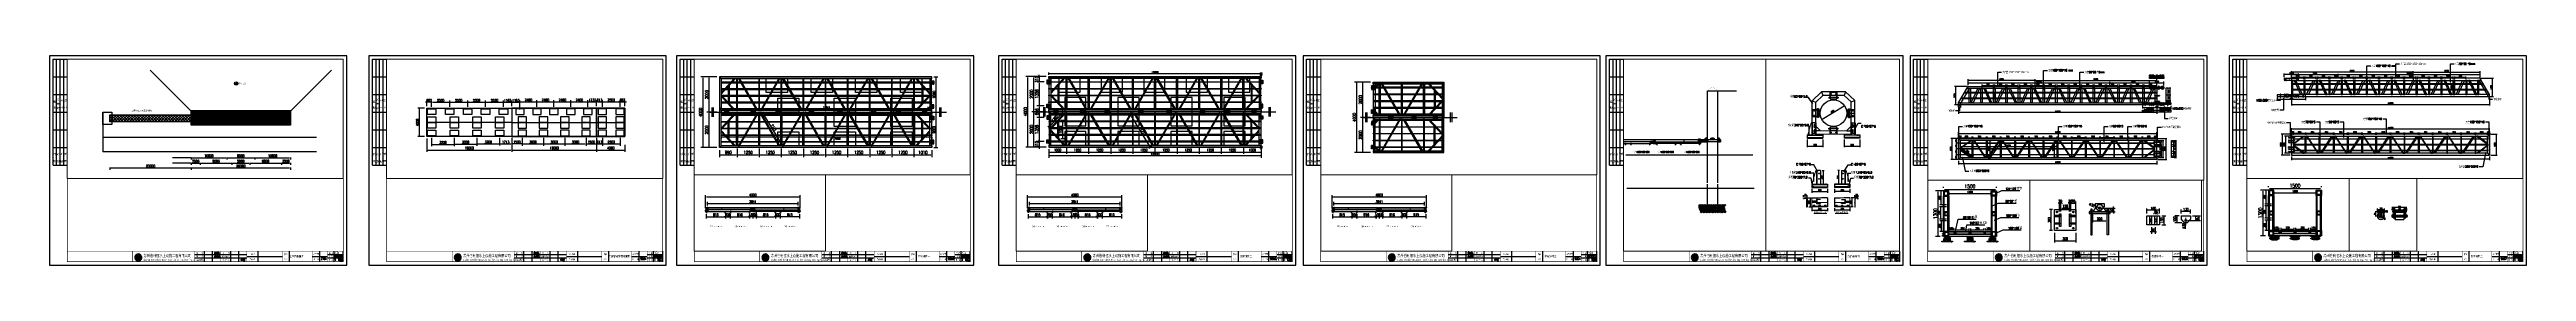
# Paper-space layout '布局' of a CAD drawing. Header units: millimetres. Extents: x 443 to 3943, y 19 to 316.
# The model-space entities are those that its viewports show. They can reach past a viewport. Long polylines and large blocks are cut down to what shows.
import ezdxf
from ezdxf import colors
from ezdxf.entities.mleader import LeaderData, LeaderLine
from ezdxf.math import Vec2, Vec3

# ---------------------------------------------------------------- set-up
doc = ezdxf.new("R2010")
doc.units = ezdxf.units.MM
doc.header["$LTSCALE"] = 1000
for name, pattern in [('( Border )', [21, 6, -3, 6, -3, 0, -3]), ('__BORDER__', [21, 6, -3, 6, -3, 0, -3]), ('ACAD_ISO12W100', [22, 12, -3, 0.5, -3, 0.5, -3]), ('CENTER2', [28.575, 19.05, -3.175, 3.175, -3.175]), ('CONTINUOUS1', [0]), ('DASH', [0.35, 0.25, -0.1]), ('DASHED', [0.75, 0.5, -0.25]), ('DASHED2', [9.525, 6.35, -3.175])]:
    doc.linetypes.add(name, pattern=pattern)
doc.layers.get('0').update_dxf_attribs({"linetype": 'CONTINUOUS'})
doc.layers.get('DEFPOINTS').update_dxf_attribs({"linetype": 'CONTINUOUS'})
for name, color, linetype in [('003_THICK', 7, 'CONTINUOUS1'), ('14', 7, 'CONTINUOUS'), ('DIM_LEAD', 3, 'CONTINUOUS'), ('L-RED_LINE红线', 1, 'ACAD_ISO12W100'), ('PUB_DIM', 3, 'CONTINUOUS'), ('PUB_TEXT', 7, 'CONTINUOUS'), ('S_SURFACE', 6, 'CONTINUOUS'), ('track level', 7, 'CONTINUOUS'), ('W-_ANTICOLLISION防撞措施', 6, 'CONTINUOUS'), ('W-_BOLLARD系船栓', 4, 'CONTINUOUS'), ('W-ALUMINUM_FRAME铝架', 30, 'CONTINUOUS'), ('W-bridge approach引桥', 4, 'CONTINUOUS'), ('W-FLOAT_BOWL浮筒', 253, 'CONTINUOUS'), ('W-REVETMENT驳岸', 251, 'CONTINUOUS'), ('W-STEEL_FRAME钢架', 3, 'CONTINUOUS'), ('W-STEEL_KEEL钢龙骨', 5, 'CONTINUOUS'), ('W-WOOD_FLOOR木地板', 30, 'CONTINUOUS'), ('W-WOOD_STUD木龙骨', 25, 'CONTINUOUS'), ('ZJ', 251, 'CONTINUOUS'), ('中实线', 1, 'CONTINUOUS'), ('固定锚', 5, 'CONTINUOUS'), ('图层4', 4, 'CONTINUOUS'), ('图层5', 6, 'CONTINUOUS'), ('尺寸', 6, 'CONTINUOUS'), ('引桥上下连接', 7, 'CONTINUOUS'), ('方管', 1, 'CONTINUOUS'), ('方管150X150X12', 3, 'CONTINUOUS'), ('滚轮', 5, 'CONTINUOUS'), ('码头标注', 3, 'CONTINUOUS'), ('粗实线', 3, 'CONTINUOUS'), ('结构', 1, 'CONTINUOUS'), ('螺栓', 146, 'CONTINUOUS')]:
    doc.layers.add(name, color=color, linetype=linetype)
for name, color, linetype, lineweight in [('Block', 1, 'CONTINUOUS', 50), ('成片房屋', 1, 'CONTINUOUS', 0), ('铝主梁170x129x4', 210, 'CONTINUOUS', 25)]:
    doc.layers.add(name, color=color, linetype=linetype, lineweight=lineweight)
doc.styles.add('-宋体', font='', dxfattribs={"width": 0.8})
doc.styles.add('_TCH_DIM', font='SIMPLEX.shx', dxfattribs={"width": 0.7, "bigfont": 'GBCBIG.shx'})
doc.styles.add('AIRAL', font='arial.ttf')
doc.styles.add('M', font='arial.ttf')
doc.styles.get("Standard").update_dxf_attribs({"font": 'simplex.shx', "width": 0.7, "bigfont": 'hztxt.shx'})
doc.styles.add('STANDARD_T3', font='simplex.shx', dxfattribs={"width": 0.7, "bigfont": 'gbcbig.shx'})
doc.styles.add('图框', font='')
doc.styles.add('宋体', font='')
doc.styles.get('-宋体').set_extended_font_data('SimSun')
doc.styles.get('图框').set_extended_font_data('SimSun')
doc.styles.get('宋体').set_extended_font_data('NSimSun')
doc.dimstyles.new('03', dxfattribs={"dimscale": 30, "dimtxt": 2.5, "dimasz": 1.2, "dimexe": 1, "dimexo": 1.5, "dimgap": 0.5, "dimtad": 1, "dimdec": 0, "dimzin": 1, "dimdsep": 46, "dimtxsty": 'AIRAL', "dimcen": 1.5, "dimclrd": 256, "dimclre": 256, "dimclrt": 7, "dimadec": 0, "dimazin": 0, "dimtfac": 1, "dimtdec": 0, "dimtix": 1, "dimtmove": 0, "dimatfit": 0, "dimfxl": 1.25, "dimfxlon": 1, "dimlwd": -1, "dimlwe": -1, "dimarcsym": 0})
doc.dimstyles.new('30', dxfattribs={"dimscale": 30, "dimtxt": 1.5, "dimasz": 0.5, "dimexe": 0.625, "dimexo": 6, "dimgap": 3.75, "dimtad": 2, "dimdec": 0, "dimdsep": 46, "dimtxsty": 'M', "dimblk": 'OBLIQUE', "dimcen": 1, "dimclrd": 7, "dimclre": 256, "dimclrt": 256, "dimadec": 0, "dimazin": 0, "dimtfac": 1, "dimtdec": 0, "dimtmove": 2, "dimatfit": 3, "dimldrblk": 'OBLIQUE', "dimfxl": 15, "dimtolj": 1, "dimtzin": 0, "dimarcsym": 0})
doc.dimstyles.new('W&&10', dxfattribs={"dimtxt": 35, "dimasz": 10, "dimexe": 25, "dimexo": 30, "dimgap": 10, "dimtad": 1, "dimdec": 0, "dimzin": 0, "dimdsep": 46, "dimtxsty": 'STANDARD_T3', "dimcen": 0.09, "dimclrd": 1, "dimclre": 1, "dimclrt": 7, "dimazin": 2, "dimtfac": 1, "dimtdec": 0, "dimtix": 1, "dimtmove": 2, "dimatfit": 3, "dimfxl": 100, "dimtolj": 1, "dimtzin": 0, "dimarcsym": 0})
doc.dimstyles.new('W&&100', dxfattribs={"dimtxt": 350, "dimasz": 100, "dimexe": 250, "dimexo": 300, "dimgap": 100, "dimtad": 1, "dimdec": 0, "dimzin": 0, "dimdsep": 46, "dimtxsty": 'STANDARD_T3', "dimcen": 0.09, "dimclrd": 1, "dimclre": 1, "dimclrt": 7, "dimazin": 2, "dimtfac": 1, "dimtdec": 0, "dimtix": 1, "dimtmove": 2, "dimatfit": 3, "dimfxl": 100, "dimtolj": 1, "dimtzin": 0, "dimarcsym": 0})
doc.dimstyles.new('W&&15', dxfattribs={"dimtxt": 52.5, "dimasz": 15, "dimexe": 37.5, "dimexo": 45, "dimgap": 15, "dimtad": 1, "dimdec": 0, "dimzin": 0, "dimdsep": 46, "dimtxsty": 'STANDARD_T3', "dimcen": 0.09, "dimclrd": 1, "dimclre": 1, "dimclrt": 7, "dimazin": 2, "dimtfac": 1, "dimtdec": 0, "dimtix": 1, "dimtmove": 2, "dimatfit": 3, "dimfxl": 100, "dimtolj": 1, "dimtzin": 0, "dimarcsym": 0})
doc.dimstyles.new('W&&20', dxfattribs={"dimtxt": 70, "dimasz": 20, "dimexe": 50, "dimexo": 60, "dimgap": 20, "dimtad": 1, "dimdec": 0, "dimzin": 0, "dimdsep": 46, "dimtxsty": 'STANDARD_T3', "dimcen": 0.09, "dimclrd": 1, "dimclre": 1, "dimclrt": 7, "dimazin": 2, "dimtfac": 1, "dimtdec": 0, "dimtix": 1, "dimtmove": 2, "dimatfit": 3, "dimfxl": 100, "dimtolj": 1, "dimtzin": 0, "dimarcsym": 0})
doc.dimstyles.new('W&&200', dxfattribs={"dimtxt": 700, "dimasz": 200, "dimexe": 500, "dimexo": 600, "dimgap": 200, "dimtad": 1, "dimdec": 0, "dimzin": 0, "dimdsep": 46, "dimtxsty": 'STANDARD_T3', "dimcen": 0.09, "dimclrd": 1, "dimclre": 1, "dimclrt": 7, "dimazin": 2, "dimtfac": 1, "dimtdec": 0, "dimtix": 1, "dimtmove": 2, "dimatfit": 3, "dimfxl": 100, "dimtolj": 1, "dimtzin": 0, "dimarcsym": 0})
doc.dimstyles.new('W&&30', dxfattribs={"dimtxt": 105, "dimasz": 30, "dimexe": 75, "dimexo": 90, "dimgap": 30, "dimtad": 1, "dimdec": 0, "dimzin": 0, "dimdsep": 46, "dimtxsty": 'STANDARD_T3', "dimcen": 0.09, "dimclrd": 1, "dimclre": 1, "dimclrt": 7, "dimazin": 2, "dimtfac": 1, "dimtdec": 0, "dimtix": 1, "dimtmove": 2, "dimatfit": 3, "dimfxl": 100, "dimtolj": 1, "dimtzin": 0, "dimarcsym": 0})
doc.dimstyles.new('W&&40', dxfattribs={"dimtxt": 140, "dimasz": 40, "dimexe": 100, "dimexo": 120, "dimgap": 40, "dimtad": 1, "dimdec": 0, "dimzin": 0, "dimdsep": 46, "dimtxsty": 'STANDARD_T3', "dimcen": 0.09, "dimclrd": 1, "dimclre": 1, "dimclrt": 7, "dimazin": 2, "dimtfac": 1, "dimtdec": 0, "dimtix": 1, "dimtmove": 2, "dimatfit": 3, "dimfxl": 100, "dimtolj": 1, "dimtzin": 0, "dimarcsym": 0})
doc.dimstyles.new('W&&5', dxfattribs={"dimtxt": 17.5, "dimasz": 5, "dimexe": 12.5, "dimexo": 15, "dimgap": 5, "dimtad": 1, "dimdec": 0, "dimzin": 0, "dimdsep": 46, "dimtxsty": 'STANDARD_T3', "dimcen": 0.09, "dimclrd": 1, "dimclre": 1, "dimclrt": 7, "dimazin": 2, "dimtfac": 1, "dimtdec": 0, "dimtix": 1, "dimtmove": 2, "dimatfit": 3, "dimfxl": 100, "dimtolj": 1, "dimtzin": 0, "dimarcsym": 0})
doc.dimstyles.new('W&&50', dxfattribs={"dimtxt": 175, "dimasz": 50, "dimexe": 125, "dimexo": 150, "dimgap": 50, "dimtad": 1, "dimdec": 0, "dimzin": 0, "dimdsep": 46, "dimtxsty": 'STANDARD_T3', "dimcen": 0.09, "dimclrd": 1, "dimclre": 1, "dimclrt": 7, "dimazin": 2, "dimtfac": 1, "dimtdec": 0, "dimtix": 1, "dimtmove": 2, "dimatfit": 3, "dimfxl": 100, "dimtolj": 1, "dimtzin": 0, "dimarcsym": 0})
pattern_1 = [(90, (0, 0), (-238.122618, 1e-14), []), (135, (0, 0), (-476.2449, -476.2449), [336.75638, -673.512])]

# ---------------------------------------------------------------- blocks, each defined once
blk = doc.blocks.new('Q1')
at = {"layer": 'W-WOOD_STUD木龙骨'}
h = blk.add_hatch(color=5, dxfattribs=at)
h.dxf.hatch_style = 1
h.paths.add_polyline_path([(5.1, 1.8), (5.1, 1.7), (5.1, 1.5), (5.2, 1.5), (5.3, 1.6), (5.3, 1.8), (5.3, 1.9), (5.5, 2), (5.6, 1.9), (5.6, 1.8), (5.6, 1.5), (5.6, 1.4), (5.7, 1.3), (5.9, 1.4), (6.1, 1.6), (6.3, 1.7), (6.3, 1.9), (6.2, 2.1), (6.4, 2.1), (6.5, 2), (6.5, 1.8), (6.5, 1.8), (6.4, 1.5), (6.3, 1.4), (6.2, 1.3), (6, 1.3), (5.8, 1.2), (5.7, 1.1), (5.5, 1.1), (5.4, 1.2), (5.4, 1.3), (5.4, 1.5), (5.4, 1.6), (5.4, 1.7), (5.3, 1.6), (5.3, 1.4), (5.2, 1.2), (5.2, 1.1), (5.2, 0.9), (5.1, 0.9), (5, 0.9), (5, 1.1), (5, 1.4), (5, 1.5), (5, 1.7)])
h.paths.add_polyline_path([(5, 2.7), (5.3, 2.9), (5.4, 2.7), (5.2, 2.4), (4.9, 2.3), (4.9, 2.6)], flags=16)
h.paths.add_polyline_path([(4.9, 2.2), (5.1, 2.2), (5, 2), (4.7, 1.7)], flags=16)
h.paths.add_polyline_path([(4.7, 2.2), (4.7, 2), (4.5, 1.3), (4.3, 1), (4.3, 1.5), (4.4, 2), (4.5, 2.2)], flags=16)
h.paths.add_polyline_path([(2.2, 2.5), (2.3, 2.9), (2.3, 3), (2.3, 2.9), (2.3, 2.7), (2.3, 2.5), (2.2, 2.5)], flags=16)
h.paths.add_polyline_path([(2.2, 1.8), (2.5, 2), (2.6, 2), (2.7, 2), (2.6, 1.9), (2.5, 1.8), (2.4, 1.7), (2.2, 1.6)], flags=16)
h.paths.add_polyline_path([(2.3, 2.2), (2.4, 2.2), (2.4, 2.3), (2.4, 2.4), (2.6, 2.4), (2.7, 2.5), (2.7, 2.4), (2.8, 2.3), (2.7, 2.2), (2.5, 2.1), (2.3, 2), (2.2, 2), (2.2, 2.1)], flags=16)
h.paths.add_polyline_path([(1.1, 2.5), (1.2, 2.6), (1.2, 2.7), (1.4, 2.7), (1.8, 2.7), (1.9, 2.6), (1.8, 2.4), (1.8, 2.2), (1.9, 2.2), (1.9, 2), (1.8, 1.9), (1.7, 1.8), (1.7, 1.6), (1.7, 1.4), (1.6, 1.1), (1.6, 1), (1.8, 1.2), (2, 1.4), (2.1, 1.6), (2.1, 1.7), (2.1, 1.9), (2.1, 1.9), (2.1, 2.2), (2, 2.4), (2, 2.6), (2.1, 2.6), (2.1, 3.1), (2.2, 3.4), (2.5, 3.2), (2.5, 3), (2.4, 2.6), (2.4, 2.5), (2.5, 2.5), (2.7, 2.9), (2.9, 2.9), (3, 2.8), (2.9, 2.6), (2.9, 2.4), (2.9, 2.2), (2.9, 2.2), (2.8, 2), (2.7, 1.8), (2.9, 1.8), (3.1, 1.8), (3.3, 1.8), (3.5, 1.9), (3.7, 1.8), (3.8, 1.6), (3.8, 1.5), (3.8, 1.4), (3.9, 1.4), (4, 1.5), (4, 1.7), (4, 1.9), (3.9, 1.9), (3.8, 1.8), (3.8, 1.8), (3.7, 1.9), (3.7, 2), (3.9, 2.2), (4.1, 2.4), (4.1, 2.5), (4.1, 2.6), (4, 2.5), (3.8, 2.5), (3.8, 2.4), (3.7, 2.3), (3.7, 2.4), (3.7, 2.6), (3.9, 2.8), (3.9, 3.1), (3.9, 3.4), (4, 3.3), (4.1, 3.2), (4, 3), (4, 2.8), (4, 2.7), (4.1, 2.7), (4.1, 2.8), (4.3, 2.8), (4.4, 2.8), (4.4, 2.6), (4.3, 2.4), (4.2, 2.3), (4.2, 2.3), (4.3, 2.2), (4.3, 2.1), (4.3, 2), (4.3, 2), (4.2, 2), (4.2, 1.9), (4.2, 1.7), (4.2, 1.4), (4.2, 1.1), (4.3, 1.7), (4.3, 2), (4.4, 2.3), (4.5, 2.4), (4.7, 2.4), (4.8, 2.4), (4.8, 2.7), (4.7, 2.8), (4.6, 3), (4.6, 3.2), (4.7, 3.6), (5, 3.5), (5.1, 3.5), (5, 3), (5, 2.9), (5.1, 3), (5.2, 3), (5.3, 3), (5.4, 3), (5.5, 2.9), (5.5, 2.6), (5.4, 2.3), (5.3, 2.1), (5.2, 2), (5, 1.8), (4.9, 1.7), (4.8, 1.6), (4.7, 1.2), (4.5, 1), (4.4, 0.8), (4.2, 0.5), (4.1, 0.3), (4, 0.4), (3.9, 0.8), (3.9, 1.1), (3.9, 1.3), (3.8, 1.2), (3.8, 1.1), (3.7, 1.1), (3.7, 1.2), (3.7, 1.1), (3.6, 1), (3.5, 0.9), (3.4, 0.8), (3.1, 0.8), (2.8, 0.9), (2.8, 0.6), (2.7, 0.5), (2.8, 0.3), (2.7, 0.1), (2.5, 0.2), (2.6, 0.3), (2.6, 0.7), (2.6, 0.9), (2.7, 1), (2.7, 1.2), (2.6, 1.1), (2.5, 0.9), (2.5, 1), (2.5, 1.3), (2.6, 1.4), (2.8, 1.5), (2.9, 1.5), (2.9, 1.1), (2.9, 1.1), (3, 1), (3.3, 1), (3.3, 1.1), (3.5, 1.2), (3.6, 1.4), (3.7, 1.6), (3.7, 1.7), (3.4, 1.7), (3.1, 1.7), (3, 1.6), (2.6, 1.6), (2.5, 1.5), (2.3, 1.4), (2.2, 1.2), (2.3, 0.9), (2.3, 0.6), (2.3, 0.5), (2.2, 0.5), (2.1, 0.7), (2.1, 0.9), (2.1, 1.2), (2.1, 1.3), (2.1, 1.2), (2, 1), (1.9, 0.9), (1.8, 0.8), (1.6, 0.8), (1.6, 0.7), (1.5, 0.6), (1.4, 0.5), (1.3, 0.7), (1.2, 0.8), (1.2, 1.1), (1.3, 1.3), (1.4, 1.4), (1.4, 1.4), (1.2, 1.4), (1, 1.4), (1, 1.5), (1.2, 1.8), (1.4, 2), (1.5, 2), (1.3, 1.7), (1.3, 1.6), (1.5, 1.7), (1.6, 1.9), (1.6, 2.1), (1.7, 2.3), (1.8, 2.6), (1.6, 2.6), (1.4, 2.5), (1.3, 2.5), (1.3, 2.4), (1.1, 2.4)])
h.paths.add_polyline_path([(0.4, 1.6), (0.6, 1.8), (0.6, 1.9), (0.7, 1.9), (0.7, 1.8), (0.7, 1.7), (0.7, 1.6), (0.6, 1.5), (0.4, 1.5), (0.4, 1.4), (0.3, 1.5)], flags=16)
h.paths.add_polyline_path([(-0.1, 2.2), (-0.1, 2.5), (-0.1, 2.8), (0, 3), (0.1, 3), (0.2, 3), (0.3, 2.9), (0.4, 2.9), (0.4, 2.7), (0.3, 2.6), (0.3, 2.5), (0.2, 2.4), (0, 2.2)], flags=16)
h.paths.add_polyline_path([(-0.3, 2.8), (-0.2, 1.8), (-0.1, 1.8), (-0.1, 2.1), (0, 2), (0.3, 2.2), (0.4, 2.3), (0.4, 2.1), (0.2, 1.9), (0, 1.8), (-0.2, 1.7), (-0.2, 1.5), (0.1, 1.6), (0.2, 1.7), (0.2, 1.8), (0.2, 1.8), (0.2, 1.7), (0.2, 1.6), (0, 1.3), (-0.4, 1.1), (-0.6, 0.8), (-0.6, 0.7), (-0.5, 0.5), (-0.3, 0.7), (0, 0.9), (-0.1, 0.6), (-0.1, 0.4), (-0.3, 0.2), (-0.4, 0.1), (-0.5, 0.2), (-0.5, 0.4), (-0.6, 0.2), (-0.5, 0.1), (-0.5, 0), (-0.3, 0), (-0.1, 0.1), (0, 0.5), (0.1, 0.8), (0.2, 0.8), (0.4, 0.7), (0.7, 0.2), (0.9, 0), (1.1, 0), (1.2, 0.3), (0.9, 0.6), (0.6, 0.9), (0.4, 1), (0.2, 1.1), (0.4, 1.3), (0.7, 1.4), (0.8, 1.5), (0.8, 1.8), (0.8, 2), (0.7, 1.9), (0.8, 2.2), (0.7, 2.2), (0.6, 2.1), (0.5, 2.2), (0.5, 2.3), (0.6, 2.4), (0.4, 2.4), (0.5, 2.6), (0.5, 2.9), (0.5, 3.2), (0.2, 3.3), (-0.1, 3.1)])
at = {"color": 5}
for points in [[(-0.3, 2.8), (-0.2, 1.8), (-0.1, 1.8), (-0.1, 2.1), (0, 2), (0, 2), (0.3, 2.2), (0.4, 2.3), (0.4, 2.1), (0.2, 1.9), (0, 1.8), (-0.2, 1.7), (-0.2, 1.5), (0.1, 1.6), (0.2, 1.7), (0.2, 1.8), (0.2, 1.8), (0.2, 1.7), (0.2, 1.6), (0, 1.3), (-0.4, 1.1), (-0.6, 0.8), (-0.6, 0.7), (-0.5, 0.5), (-0.3, 0.7), (0, 0.9), (0, 0.9), (-0.1, 0.6), (-0.1, 0.4), (-0.3, 0.2), (-0.4, 0.1), (-0.5, 0.2), (-0.5, 0.4), (-0.6, 0.2), (-0.5, 0.1), (-0.5, 0), (-0.3, 0), (-0.1, 0.1), (0, 0.5), (0.1, 0.8), (0.2, 0.8), (0.4, 0.7), (0.7, 0.2), (0.9, 0), (1.1, 0), (1.2, 0.3), (0.9, 0.6), (0.6, 0.9), (0.4, 1), (0.2, 1.1), (0.4, 1.3), (0.7, 1.4), (0.8, 1.5), (0.8, 1.8), (0.8, 2), (0.7, 1.9), (0.8, 2.2), (0.7, 2.2), (0.6, 2.1), (0.5, 2.2), (0.5, 2.3), (0.6, 2.4), (0.4, 2.4), (0.5, 2.6), (0.5, 2.9), (0.5, 3.2), (0.2, 3.3), (-0.1, 3.1), (-0.3, 2.8)], [(-0.1, 2.2), (-0.1, 2.5), (-0.1, 2.8), (0, 3), (0.1, 3), (0.2, 3), (0.3, 2.9), (0.4, 2.9), (0.4, 2.7), (0.3, 2.6), (0.3, 2.5), (0.2, 2.4), (0, 2.2), (-0.1, 2.2)]]:
    blk.add_lwpolyline(points, dxfattribs=at)
for points in [[(0.4, 1.6), (0.6, 1.8), (0.6, 1.9), (0.7, 1.9), (0.7, 1.8), (0.7, 1.7), (0.7, 1.6), (0.6, 1.5), (0.4, 1.5), (0.4, 1.4), (0.3, 1.5)], [(1.1, 2.5), (1.2, 2.6), (1.2, 2.7), (1.4, 2.7), (1.8, 2.7), (1.9, 2.6), (1.8, 2.4), (1.8, 2.2), (1.9, 2.2), (1.9, 2), (1.8, 1.9), (1.7, 1.8), (1.7, 1.6), (1.7, 1.4), (1.6, 1.1), (1.6, 1), (1.8, 1.2), (2, 1.4), (2.1, 1.6), (2.1, 1.7), (2.1, 1.9), (2.1, 1.9), (2.1, 2.2), (2, 2.4), (2, 2.6), (2.1, 2.6), (2.1, 2.6), (2.1, 3.1), (2.2, 3.4), (2.5, 3.2), (2.5, 3), (2.4, 2.6), (2.4, 2.5), (2.5, 2.5), (2.7, 2.9), (2.7, 2.9), (2.9, 2.9), (3, 2.8), (2.9, 2.6), (2.9, 2.4), (2.9, 2.2), (2.9, 2.2), (2.8, 2), (2.7, 1.8), (2.9, 1.8), (3.1, 1.8), (3.3, 1.8), (3.5, 1.9), (3.7, 1.8), (3.8, 1.6), (3.8, 1.5), (3.8, 1.4), (3.9, 1.4), (4, 1.5), (4, 1.7), (4, 1.9), (3.9, 1.9), (3.8, 1.8), (3.8, 1.8), (3.7, 1.9), (3.7, 2), (3.9, 2.2), (4.1, 2.4), (4.1, 2.5), (4.1, 2.6), (4, 2.5), (3.8, 2.5), (3.8, 2.4), (3.7, 2.3), (3.7, 2.4), (3.7, 2.6), (3.9, 2.8), (3.9, 3.1), (3.9, 3.4), (3.9, 3.4), (4, 3.3), (4.1, 3.2), (4, 3), (4, 2.8), (4, 2.7), (4.1, 2.7), (4.1, 2.8), (4.3, 2.8), (4.4, 2.8), (4.4, 2.6), (4.3, 2.4), (4.2, 2.3), (4.2, 2.3), (4.3, 2.2), (4.3, 2.1), (4.3, 2), (4.3, 2), (4.2, 2), (4.2, 1.9), (4.2, 1.7), (4.2, 1.4), (4.2, 1.1), (4.2, 1.1), (4.3, 1.7), (4.3, 2), (4.4, 2.3), (4.5, 2.4), (4.7, 2.4), (4.8, 2.4), (4.8, 2.7), (4.7, 2.8), (4.6, 3), (4.6, 3.2), (4.7, 3.6), (5, 3.5), (5.1, 3.5), (5, 3), (5, 2.9), (5.1, 3), (5.2, 3), (5.3, 3), (5.4, 3), (5.5, 2.9), (5.5, 2.6), (5.4, 2.3), (5.3, 2.1), (5.2, 2), (5, 1.8), (4.9, 1.7), (4.8, 1.6), (4.7, 1.2), (4.5, 1), (4.4, 0.8), (4.2, 0.5), (4.1, 0.3), (4, 0.4), (3.9, 0.8), (3.9, 1.1), (3.9, 1.3), (3.9, 1.3), (3.8, 1.2), (3.8, 1.1), (3.7, 1.1), (3.7, 1.2), (3.7, 1.1), (3.6, 1), (3.5, 0.9), (3.4, 0.8), (3.1, 0.8), (2.8, 0.9), (2.8, 0.9), (2.8, 0.6), (2.7, 0.5), (2.8, 0.3), (2.7, 0.1), (2.7, 0.1), (2.5, 0.2), (2.6, 0.3), (2.6, 0.7), (2.6, 0.9), (2.7, 1), (2.7, 1.2), (2.6, 1.1), (2.5, 0.9), (2.5, 1), (2.5, 1.3), (2.6, 1.4), (2.8, 1.5), (2.9, 1.5), (2.9, 1.1), (2.9, 1.1), (3, 1), (3.3, 1), (3.3, 1.1), (3.5, 1.2), (3.6, 1.4), (3.7, 1.6), (3.7, 1.7), (3.4, 1.7), (3.1, 1.7), (3, 1.6), (2.6, 1.6), (2.5, 1.5), (2.3, 1.4), (2.2, 1.2), (2.3, 0.9), (2.3, 0.6), (2.3, 0.5), (2.3, 0.5), (2.2, 0.5), (2.1, 0.7), (2.1, 0.9), (2.1, 1.2), (2.1, 1.3), (2.1, 1.2), (2, 1), (1.9, 0.9), (1.8, 0.8), (1.6, 0.8), (1.6, 0.7), (1.5, 0.6), (1.4, 0.5), (1.3, 0.7), (1.2, 0.8), (1.2, 1.1), (1.3, 1.3), (1.4, 1.4), (1.4, 1.4), (1.2, 1.4), (1, 1.4), (1, 1.5), (1.2, 1.8), (1.4, 2), (1.5, 2), (1.3, 1.7), (1.3, 1.6), (1.5, 1.7), (1.6, 1.9), (1.6, 2.1), (1.7, 2.3), (1.8, 2.6), (1.6, 2.6), (1.4, 2.5), (1.3, 2.5), (1.3, 2.4), (1.1, 2.4)], [(2.2, 2.5), (2.3, 2.9), (2.3, 3), (2.3, 2.9), (2.3, 2.7), (2.3, 2.5), (2.2, 2.5)], [(2.3, 2.2), (2.4, 2.2), (2.4, 2.3), (2.4, 2.4), (2.6, 2.4), (2.7, 2.5), (2.7, 2.4), (2.8, 2.3), (2.7, 2.2), (2.5, 2.1), (2.3, 2), (2.2, 2), (2.2, 2.1)], [(2.2, 1.8), (2.5, 2), (2.6, 2), (2.6, 2), (2.7, 2), (2.6, 1.9), (2.5, 1.8), (2.4, 1.7), (2.2, 1.6)], [(4.7, 2.2), (4.7, 2), (4.5, 1.3), (4.3, 1), (4.3, 1.5), (4.4, 2), (4.5, 2.2)], [(4.9, 2.2), (5.1, 2.2), (5, 2), (4.7, 1.7)], [(5, 2.7), (5.3, 2.9), (5.4, 2.7), (5.2, 2.4), (4.9, 2.3), (4.9, 2.6)], [(5.1, 1.8), (5.1, 1.7), (5.1, 1.5), (5.2, 1.5), (5.3, 1.6), (5.3, 1.8), (5.3, 1.9), (5.5, 2), (5.6, 1.9), (5.6, 1.8), (5.6, 1.5), (5.6, 1.4), (5.7, 1.3), (5.9, 1.4), (6.1, 1.6), (6.3, 1.7), (6.3, 1.9), (6.2, 2.1), (6.4, 2.1), (6.5, 2), (6.5, 1.8), (6.5, 1.8), (6.4, 1.5), (6.3, 1.4), (6.2, 1.3), (6, 1.3), (5.8, 1.2), (5.7, 1.1), (5.5, 1.1), (5.4, 1.2), (5.4, 1.3), (5.4, 1.5), (5.4, 1.6), (5.4, 1.7), (5.3, 1.6), (5.3, 1.4), (5.2, 1.2), (5.2, 1.1), (5.2, 0.9), (5.1, 0.9), (5, 0.9), (5, 1.1), (5, 1.4), (5, 1.5), (5, 1.7)]]:
    blk.add_lwpolyline(points, close=True, dxfattribs=at)
blk = doc.blocks.new('Q2')
at = {"layer": 'W-WOOD_STUD木龙骨'}
h = blk.add_hatch(color=5, dxfattribs=at)
h.dxf.hatch_style = 1
h.paths.add_polyline_path([(4.4, 2.5), (4.5, 2.4), (4.5, 2.4), (4.5, 2.3), (4.6, 1.8), (4.7, 1.5), (4.7, 1.2), (4.7, 0.4), (4.6, -0.3), (4.3, -0.9), (4.1, -1.1), (4.3, -0.6), (4.4, -0.2), (4.5, 0.4), (4.5, 1.4), (4.4, 1.8), (4.3, 2.2)])
h.paths.add_polyline_path([(3.6, 2.5), (3.8, 2.7), (4, 2.7), (4.1, 2.7), (4.3, 2.7), (4.5, 2.8), (4.5, 2.8), (4.7, 2.8), (4.9, 2.8), (5.1, 2.8), (5.2, 2.8), (5.2, 2.7), (5.1, 2.6), (5, 2.6), (4.8, 2.6), (4.7, 2.6), (4.5, 2.6), (4.4, 2.6), (4.2, 2.5), (4, 2.5), (3.8, 2.4), (3.6, 2.3), (3.6, 2.4)])
h.paths.add_polyline_path([(4.1, 3.1), (4.1, 3.2), (4.3, 3.3), (4.4, 3.3), (4.6, 3.1), (4.6, 3), (4.4, 2.9), (4.3, 2.8), (4.1, 2.7), (4.1, 2.8), (4.2, 2.9), (4.4, 3), (4.4, 3.1), (4.3, 3.1), (4.1, 3)])
h.paths.add_polyline_path([(2.2, 1.7), (2.3, 1.8), (2.5, 1.7), (2.5, 1.7), (2.5, 1.6), (2.4, 1.5), (2.2, 1.6), (2.1, 1.6)], flags=16)
h.paths.add_polyline_path([(2.1, 2.9), (2.1, 2.7), (2.5, 2.8), (2.5, 2.7), (2.5, 2.3), (2.5, 2.1), (2.4, 1.9), (2.2, 1.8), (1.9, 1.8), (2, 1.6), (2.1, 1.5), (2.2, 1.4), (2.5, 1.4), (2.6, 1.5), (2.6, 1.7), (2.7, 1.7), (2.8, 1.6), (2.8, 1.5), (2.8, 1.4), (2.7, 1.2), (2.6, 1.1), (2.5, 1), (2.4, 0.9), (2.3, 0.7), (2.4, 0.7), (2.6, 0.6), (2.9, 0.7), (3.1, 0.8), (3.3, 0.9), (3.5, 1), (3.5, 1.2), (3.5, 1.2), (3.6, 1.2), (3.5, 1.4), (3.5, 1.5), (3.5, 1.6), (3.6, 1.7), (3.4, 1.7), (3.3, 1.6), (3.3, 1.4), (3.4, 1.3), (3.4, 1.2), (3.3, 1.1), (3.1, 0.9), (3, 0.9), (2.7, 0.9), (2.8, 1), (2.9, 1.2), (2.9, 1.4), (2.9, 1.6), (2.9, 1.7), (2.6, 1.9), (2.6, 1.9), (2.8, 2.8), (2.8, 2.9)])
h.paths.add_polyline_path([(0.8, 1.5), (1, 1.4), (1, 1.3), (0.9, 1.2), (0.8, 1)], flags=16)
h.paths.add_polyline_path([(0.7, 1.6), (0.5, 1.6), (0.2, 1.4), (0.3, 1.1), (0.4, 1), (0.7, 1)], flags=16)
h.paths.add_polyline_path([(-0.1, 2.6), (0.5, 2.7), (0.8, 2.8), (1, 2.8), (0.8, 2.6), (0.7, 2.4), (0.7, 2.1), (0.7, 1.8), (1, 1.8), (1.1, 1.5), (1.1, 1.3), (1, 1.2), (0.9, 0.9), (0.8, 0.7), (0.6, 0.5), (1, 0.6), (1.2, 0.6), (1.5, 0.9), (1.7, 1), (1.6, 0.8), (1.5, 0.5), (1.3, 0.4), (0.7, 0.4), (0.3, 0.3), (0, 0.2), (-0.2, 0.2), (-0.2, 0.3), (0, 0.5), (0.3, 0.6), (0.6, 0.7), (0.6, 0.8), (0.5, 0.8), (0.3, 0.9), (0.1, 1.2), (0.1, 1.4), (0.3, 1.6), (0.5, 1.7), (0.6, 1.8), (0.6, 2.2), (0.6, 2.5), (0.5, 2.5), (0.2, 2.5), (-0.1, 2.5), (-0.2, 2.5)])
at = {"color": 5}
for points in [[(-0.1, 2.6), (0.5, 2.7), (0.8, 2.8), (1, 2.8), (0.8, 2.6), (0.7, 2.4), (0.7, 2.1), (0.7, 1.8), (1, 1.8), (1.1, 1.5), (1.1, 1.3), (1, 1.2), (0.9, 0.9), (0.8, 0.7), (0.6, 0.5), (1, 0.6), (1.2, 0.6), (1.5, 0.9), (1.7, 1), (1.6, 0.8), (1.5, 0.5), (1.3, 0.4), (0.7, 0.4), (0.3, 0.3), (0, 0.2), (-0.2, 0.2), (-0.2, 0.3), (0, 0.5), (0.3, 0.6), (0.6, 0.7), (0.6, 0.8), (0.5, 0.8), (0.3, 0.9), (0.1, 1.2), (0.1, 1.4), (0.3, 1.6), (0.5, 1.7), (0.6, 1.8), (0.6, 2.2), (0.6, 2.5), (0.5, 2.5), (0.2, 2.5), (-0.1, 2.5), (-0.2, 2.5)], [(2.1, 2.9), (2.1, 2.7), (2.5, 2.8), (2.5, 2.7), (2.5, 2.3), (2.5, 2.1), (2.4, 1.9), (2.2, 1.8), (1.9, 1.8), (1.9, 1.8), (2, 1.6), (2.1, 1.5), (2.2, 1.4), (2.5, 1.4), (2.6, 1.5), (2.6, 1.7), (2.7, 1.7), (2.8, 1.6), (2.8, 1.5), (2.8, 1.4), (2.7, 1.2), (2.6, 1.1), (2.5, 1), (2.4, 0.9), (2.3, 0.7), (2.4, 0.7), (2.6, 0.6), (2.9, 0.7), (3.1, 0.8), (3.3, 0.9), (3.5, 1), (3.5, 1.2), (3.5, 1.2), (3.6, 1.2), (3.5, 1.4), (3.5, 1.5), (3.5, 1.6), (3.6, 1.7), (3.4, 1.7), (3.3, 1.6), (3.3, 1.4), (3.4, 1.3), (3.4, 1.2), (3.3, 1.1), (3.1, 0.9), (3, 0.9), (2.7, 0.9), (2.8, 1), (2.9, 1.2), (2.9, 1.4), (2.9, 1.6), (2.9, 1.7), (2.6, 1.9), (2.6, 1.9), (2.8, 2.8), (2.8, 2.9)], [(2.2, 1.7), (2.3, 1.8), (2.5, 1.7), (2.5, 1.7), (2.5, 1.6), (2.4, 1.5), (2.2, 1.6), (2.1, 1.6), (2.2, 1.7)], [(3.6, 2.5), (3.8, 2.7), (4, 2.7), (4.1, 2.7), (4.3, 2.7), (4.5, 2.8), (4.5, 2.8), (4.7, 2.8), (4.9, 2.8), (5.1, 2.8), (5.2, 2.8), (5.2, 2.7), (5.1, 2.6), (5, 2.6), (4.8, 2.6), (4.7, 2.6), (4.5, 2.6), (4.4, 2.6), (4.2, 2.5), (4, 2.5), (3.8, 2.4), (3.6, 2.3), (3.6, 2.4)], [(4.1, 3.1), (4.1, 3.2), (4.3, 3.3), (4.4, 3.3), (4.6, 3.1), (4.6, 3), (4.4, 2.9), (4.3, 2.8), (4.1, 2.7), (4.1, 2.8), (4.2, 2.9), (4.4, 3), (4.4, 3.1), (4.3, 3.1), (4.1, 3)], [(4.4, 2.5), (4.5, 2.4), (4.5, 2.4), (4.5, 2.3), (4.6, 1.8), (4.7, 1.5), (4.7, 1.2), (4.7, 0.4), (4.6, -0.3), (4.3, -0.9), (4.1, -1.1), (4.3, -0.6), (4.4, -0.2), (4.5, 0.4), (4.5, 1.4), (4.4, 1.8), (4.3, 2.2)]]:
    blk.add_lwpolyline(points, close=True, dxfattribs=at)
for points in [[(0.7, 1.6), (0.5, 1.6), (0.2, 1.4), (0.3, 1.1), (0.4, 1), (0.7, 1), (0.7, 1.6)], [(0.8, 1.5), (1, 1.4), (1, 1.3), (0.9, 1.2), (0.8, 1), (0.8, 1.5)]]:
    blk.add_lwpolyline(points, dxfattribs=at)
blk = doc.blocks.new('Q4')
at = {"layer": 'W-WOOD_STUD木龙骨'}
h = blk.add_hatch(color=5, dxfattribs=at)
h.dxf.hatch_style = 1
h.paths.add_polyline_path([(7, 1.1), (7, 0.9), (7, 0.6), (7.1, 0.5), (7.3, 0.6), (7.4, 0.7), (7.2, 0.9), (7.1, 1)], flags=16)
h.paths.add_polyline_path([(6.8, 1.1), (6.5, 0.7), (6.3, 0.5), (6.2, 0.2), (6.2, 0.2), (6.4, 0.3), (6.6, 0.3), (6.8, 0.4), (6.9, 0.5), (6.8, 0.9), (6.8, 1.1)], flags=16)
h.paths.add_polyline_path([(6.4, 1.7), (6.5, 1.8), (6.6, 1.7), (6.5, 1.6), (6.4, 1.6), (6.4, 1.7)], flags=16)
h.paths.add_polyline_path([(6.6, 1.6), (6.5, 1.5), (6.5, 1.4), (6.4, 1.2), (6.4, 1), (6.4, 1), (6.5, 1), (6.6, 1.1), (6.7, 1.2), (6.8, 1.4), (6.7, 1.6)], flags=16)
edge = h.paths.add_edge_path()
edge.add_line((5.6, 1.4), (5.8, 1.5))
edge.add_line((5.8, 1.5), (6, 1.5))
edge.add_line((6, 1.5), (6.2, 1.3))
edge.add_line((6.2, 1.3), (6.1, 1.2))
edge.add_line((6.1, 1.2), (6, 1.1))
edge.add_line((6, 1.1), (5.9, 1))
edge.add_line((5.9, 1), (5.8, 0.9))
edge.add_line((5.8, 0.9), (5.8, 0.7))
edge.add_line((5.8, 0.7), (5.9, 0.4))
edge.add_line((5.9, 0.4), (5.9, 0.3))
edge.add_line((5.9, 0.3), (5.9, 0.2))
edge.add_line((5.9, 0.2), (6.1, 0.5))
edge.add_line((6.1, 0.5), (6.2, 0.6))
edge.add_line((6.2, 0.6), (6.2, 0.8))
edge.add_line((6.2, 0.8), (6.3, 1))
edge.add_line((6.3, 1), (6.4, 1.4))
edge.add_line((6.4, 1.4), (6.4, 1.7))
edge.add_line((6.4, 1.7), (6.4, 1.7))
edge.add_line((6.4, 1.7), (6.4, 1.8))
edge.add_line((6.4, 1.8), (6.6, 1.9))
edge.add_line((6.6, 1.9), (6.7, 1.8))
edge.add_line((6.7, 1.8), (6.8, 1.9))
edge.add_line((6.8, 1.9), (6.9, 1.8))
edge.add_line((6.9, 1.8), (6.7, 1.7))
edge.add_line((6.7, 1.7), (6.7, 1.7))
edge.add_line((6.7, 1.7), (6.8, 1.5))
edge.add_line((6.8, 1.5), (6.8, 1.5))
edge.add_line((6.8, 1.5), (6.9, 1.5))
edge.add_line((6.9, 1.5), (7, 1.6))
edge.add_line((7, 1.6), (7, 1.4))
edge.add_line((7, 1.4), (7, 1.3))
edge.add_line((7, 1.3), (6.9, 1.3))
edge.add_line((6.9, 1.3), (7.1, 1.2))
edge.add_line((7.1, 1.2), (7.2, 1))
edge.add_line((7.2, 1), (7.4, 0.8))
edge.add_line((7.4, 0.8), (7.6, 0.6))
edge.add_line((7.6, 0.6), (7.5, 0.6))
edge.add_line((7.5, 0.6), (7.4, 0.5))
edge.add_line((7.4, 0.5), (7.1, 0.4))
edge.add_line((7.1, 0.4), (7, 0.4))
edge.add_line((7, 0.4), (7, -0.5))
edge.add_line((7, -0.5), (7, -0.8))
edge.add_line((7, -0.8), (6.9, -0.8))
edge.add_line((6.9, -0.8), (6.9, -0.5))
edge.add_line((6.9, -0.5), (6.9, 0))
edge.add_line((6.9, 0), (6.9, 0.3))
edge.add_line((6.9, 0.3), (6, 0))
edge.add_line((6, 0), (6, -0.1))
edge.add_line((6, -0.1), (5.8, -0.1))
edge.add_line((5.8, -0.1), (5.8, 0.1))
edge.add_line((5.8, 0.1), (5.8, 0.3))
edge.add_line((5.8, 0.3), (5.8, 0.6))
edge.add_line((5.8, 0.6), (5.7, 0.7))
edge.add_line((5.7, 0.7), (5.7, 0.8))
edge.add_line((5.7, 0.8), (5.7, 0.9))
edge.add_line((5.7, 0.9), (5.8, 1))
edge.add_line((5.8, 1), (6, 1.2))
edge.add_line((6, 1.2), (6, 1.3))
edge.add_line((6, 1.3), (5.9, 1.3))
edge.add_line((5.9, 1.3), (5.7, 1.3))
edge.add_line((5.7, 1.3), (5.6, 1.3))
edge.add_arc((5.7, 1.3), 0.092, 97.6286, 204.9715, ccw=False)
h.paths.add_polyline_path([(6.1, 2.3), (6.3, 2.4), (6.3, 2.4), (6.4, 2.6), (6.5, 2.8), (6.5, 2.9), (6.6, 2.9), (6.5, 2.7), (6.5, 2.6), (6.4, 2.4), (6.4, 2.3), (6.5, 2.4), (6.6, 2.5), (6.6, 2.7), (6.6, 2.8), (6.7, 2.8), (6.7, 2.7), (6.7, 2.5), (6.7, 2.4), (6.8, 2.4), (6.9, 2.4), (6.9, 2.3), (6.7, 2.3), (6.6, 2.3), (6.6, 2.2), (6.6, 2.2), (6.6, 2.1), (6.5, 1.9), (6.5, 1.9), (6.4, 1.8), (6.4, 1.8), (6.4, 1.9), (6.4, 2.1), (6.4, 2.2), (6.4, 2.3), (6.3, 2.1), (6.3, 1.9), (6.3, 1.8), (6.3, 1.7), (6.3, 1.6), (6.2, 1.5), (6.2, 1.6), (6.2, 1.6), (6.2, 1.8), (6.2, 2), (6.2, 2.2), (6.2, 2.2), (6.1, 2.2), (6, 2.1), (5.9, 2.1), (5.9, 2.1), (5.9, 2.2), (6.1, 2.3), (6.3, 2.4)])
h.paths.add_polyline_path([(4.2, 1.8), (4.2, 1.8), (4.2, 1.9), (4.2, 1.9), (4.2, 2), (4.3, 2), (4.4, 2.1), (4.5, 2.2), (4.6, 2.2), (4.7, 2.2), (4.7, 2.2), (4.8, 2.1), (4.7, 2), (4.7, 2), (4.6, 1.9), (4.5, 1.8), (4.4, 1.6), (4.3, 1.5), (4.3, 1.3), (4.3, 1.1), (4.3, 0.9), (4.3, 0.9), (4.4, 0.9), (4.5, 1), (4.5, 1.2), (4.6, 1.4), (4.7, 1.5), (4.8, 1.6), (4.9, 1.6), (4.9, 1.6), (5, 1.4), (5, 1.3), (4.9, 1), (4.9, 0.8), (4.9, 0.6), (4.9, 0.3), (4.9, 0), (4.9, -0.2), (4.9, -0.3), (4.8, -0.3), (4.7, -0.1), (4.7, 0.1), (4.7, 0.2), (4.8, 0.1), (4.8, 0), (4.8, -0.1), (4.8, 0.2), (4.8, 0.4), (4.8, 0.8), (4.9, 1.1), (4.8, 1.4), (4.8, 1.5), (4.7, 1.4), (4.6, 1.3), (4.5, 1.1), (4.5, 0.9), (4.5, 0.8), (4.5, 0.7), (4.4, 0.5), (4.4, 0.4), (4.3, 0.3), (4.3, 0.5), (4.4, 0.7), (4.3, 0.7), (4.2, 0.6), (4.2, 0.4), (4.2, 0.4), (4.1, 0.5), (4.2, 0.7), (4.2, 0.8), (4.2, 1.1), (4.2, 1.3), (4.2, 1.5), (4.4, 1.8), (4.6, 2), (4.6, 2), (4.6, 2.1), (4.5, 2.1), (4.4, 2)])
h.paths.add_polyline_path([(3.4, 2.5), (3.5, 2.4), (3.6, 2.4), (3.8, 2.4), (3.7, 2), (3.7, 1.7), (3.6, 1.5), (3.6, 1.3), (3.6, 1.2), (3.7, 1.1), (3.9, 1), (4, 0.9), (4.1, 0.9), (4, 0.7), (3.9, 0.6), (3.8, 0.5), (3.6, 0.5), (3.5, 0.5), (3.5, 0.5), (3.5, 0.2), (3.5, 0.1), (3.5, 0.1), (3.6, 0.3), (3.6, 0.3), (3.6, -0.3), (3.5, -0.5), (3.4, -0.5), (3.4, -0.3), (3.4, 0.2), (3.4, 0.5), (3.3, 0.5), (3.2, 0.6), (3.2, 0.7), (3.3, 0.7), (3.3, 0.7), (3.3, 0.6), (3.3, 0.6), (3.4, 0.6), (3.4, 0.9), (3.3, 1.1), (3.4, 1.3), (3.3, 1.4), (3.3, 1.3), (3.2, 1.3), (3.3, 1.4), (3.3, 1.6), (3.4, 1.7), (3.5, 1.7), (3.5, 1.6), (3.5, 1.3), (3.5, 0.9), (3.5, 0.6), (3.8, 0.7), (3.9, 0.8), (4, 0.9), (3.7, 0.9), (3.6, 1), (3.5, 1.2), (3.5, 1.4), (3.5, 1.6), (3.6, 1.8), (3.7, 2.1), (3.7, 2.2), (3.7, 2.3), (3.5, 2.3), (3.4, 2.3), (3.3, 2.4), (3.3, 2.4), (3.3, 2.5)])
h.paths.add_polyline_path([(0.9, 0.3), (1, 0.4), (1.1, 0.5), (1.1, 0.5), (1, 0.4), (1, 0.3), (1, 0.3)], flags=16)
h.paths.add_polyline_path([(0.9, 0.6), (1, 0.7), (1.1, 0.7), (1, 0.6), (1, 0.5), (0.9, 0.5)], flags=16)
h.paths.add_polyline_path([(1.3, 1.2), (1.3, 1.2), (1.3, 1.1), (1.2, 1), (1.1, 0.8), (1.1, 0.8), (1.3, 0.8), (1.3, 0.8), (1.3, 0.9), (1.3, 1), (1.3, 1.2)], flags=16)
h.paths.add_polyline_path([(1, 1.2), (1.1, 1.2), (1.2, 1.3), (1.2, 1.2), (1.1, 1.1), (1.1, 1), (1.1, 1), (1, 0.8), (0.9, 0.8), (0.9, 0.9), (1, 1.1)], flags=16)
h.paths.add_polyline_path([(1, 1.3), (1, 1.4), (1.1, 1.6), (1.1, 1.7), (1.2, 1.8), (1.2, 1.9), (1.3, 1.9), (1.3, 1.8), (1.3, 1.6), (1.3, 1.4), (1.3, 1.3)], flags=16)
h.paths.add_polyline_path([(0.9, 2.2), (1.1, 2.3), (1.1, 2.3), (1, 1.9), (0.9, 1.6), (0.9, 1.1), (0.8, 0.5), (0.8, 0.4), (0.8, 0.3), (0.7, 0), (0.6, -0.1), (0.6, -0.2), (0.7, -0.2), (0.8, 0), (1, 0.2), (1.2, 0.5), (1.2, 0.6), (1.3, 0.7), (1.4, 0.6), (1.3, 0), (1.4, -0.2), (1.4, -0.4), (1.2, -0.4), (1.1, -0.2), (1, 0.1), (1, 0.1), (1, 0.1), (1, -0.1), (1, -0.3), (1.1, -0.4), (1.2, -0.5), (1.3, -0.5), (1.4, -0.6), (1.5, -0.6), (1.5, 0.1), (1.5, 0.6), (1.5, 0.7), (1.5, 0.7), (1.7, 0.8), (1.9, 1), (2.2, 1.1), (2.2, 1), (2.2, 0.7), (2.2, 0.7), (2, 0.5), (1.8, 0.4), (1.7, 0.3), (2.1, 0), (2.2, -0.1), (2.2, 0.2), (2.3, 0.6), (2.4, 0.7), (2.5, 0.8), (2.4, 0.8), (2.3, 0.8), (2.3, 1.1), (2.3, 1.2), (2.4, 1.2), (2.5, 1.2), (2.6, 1.3), (2.6, 1.3), (2.3, 1.4), (2.3, 1.6), (2.2, 1.7), (2.1, 1.8), (2.1, 1.8), (2.1, 1.6), (2.1, 1.4), (2.2, 1.2), (2.2, 1.2), (1.9, 1), (1.5, 0.9), (1.4, 0.9), (1.4, 1.7), (1.3, 2.1), (1.2, 2.1), (1.3, 2.4), (1.1, 2.5), (0.7, 2.3), (0.8, 1.8), (0.7, 1.2), (0.6, 0.7), (0.4, 0.3), (0.4, 0.3), (0.4, 0.6), (0.3, 0.9), (0.2, 1.1), (0.3, 1.3), (0.6, 1.6), (0.7, 1.8), (0.6, 1.9), (0.4, 2), (0.2, 2), (0.1, 1.9), (0.2, 1.9), (0.3, 1.9), (0.5, 1.7), (0.4, 1.6), (0.3, 1.5), (0.2, 1.4), (0.1, 1.2), (0.2, 0.7), (0.3, 0.1), (0.3, 0.1), (0.4, 0.1), (0.5, 0.3), (0.6, 0.6), (0.8, 0.9), (0.8, 1.3)])
at = {"color": 5}
for points in [[(0.9, 2.2), (1.1, 2.3), (1.1, 2.3), (1, 1.9), (0.9, 1.6), (0.9, 1.1), (0.8, 0.5), (0.8, 0.4), (0.8, 0.3), (0.7, 0), (0.6, -0.1), (0.6, -0.2), (0.7, -0.2), (0.8, 0), (1, 0.2), (1.2, 0.5), (1.2, 0.6), (1.3, 0.7), (1.4, 0.6), (1.3, 0), (1.4, -0.2), (1.4, -0.4), (1.2, -0.4), (1.1, -0.2), (1, 0.1), (1, 0.1), (1, 0.1), (1, -0.1), (1, -0.3), (1.1, -0.4), (1.2, -0.5), (1.3, -0.5), (1.4, -0.6), (1.5, -0.6), (1.5, 0.1), (1.5, 0.6), (1.5, 0.7), (1.5, 0.7), (1.7, 0.8), (1.9, 1), (2.2, 1.1), (2.2, 1), (2.2, 0.7), (2.2, 0.7), (2, 0.5), (1.8, 0.4), (1.7, 0.3), (2.1, 0), (2.2, -0.1), (2.2, 0.2), (2.3, 0.6), (2.4, 0.7), (2.5, 0.8), (2.4, 0.8), (2.3, 0.8), (2.3, 1.1), (2.3, 1.2), (2.4, 1.2), (2.5, 1.2), (2.6, 1.3), (2.6, 1.3), (2.3, 1.4), (2.3, 1.6), (2.2, 1.7), (2.1, 1.8), (2.1, 1.8), (2.1, 1.6), (2.1, 1.4), (2.2, 1.2), (2.2, 1.2), (1.9, 1), (1.5, 0.9), (1.4, 0.9), (1.4, 1.7), (1.3, 2.1), (1.2, 2.1), (1.3, 2.4), (1.1, 2.5), (0.7, 2.3), (0.8, 1.8), (0.7, 1.2), (0.6, 0.7), (0.4, 0.3), (0.4, 0.3), (0.4, 0.6), (0.3, 0.9), (0.2, 1.1), (0.3, 1.3), (0.6, 1.6), (0.7, 1.8), (0.6, 1.9), (0.4, 2), (0.2, 2), (0.1, 1.9), (0.2, 1.9), (0.3, 1.9), (0.3, 1.9), (0.5, 1.7), (0.5, 1.7), (0.4, 1.6), (0.3, 1.5), (0.2, 1.4), (0.2, 1.4), (0.1, 1.2), (0.2, 0.7), (0.3, 0.1), (0.3, 0.1), (0.4, 0.1), (0.5, 0.3), (0.6, 0.6), (0.8, 0.9), (0.8, 1.3), (0.9, 2.2)], [(1, 1.2), (1.1, 1.2), (1.2, 1.3), (1.2, 1.2), (1.1, 1.1), (1.1, 1), (1.1, 1), (1, 0.8), (0.9, 0.8), (0.9, 0.9), (1, 1.1), (1, 1.2)], [(1, 1.3), (1, 1.4), (1.1, 1.6), (1.1, 1.7), (1.2, 1.8), (1.2, 1.9), (1.3, 1.9), (1.3, 1.8), (1.3, 1.6), (1.3, 1.4), (1.3, 1.3), (1, 1.3)], [(4.2, 1.8), (4.2, 1.8), (4.2, 1.9), (4.2, 1.9), (4.2, 2), (4.3, 2), (4.4, 2.1), (4.5, 2.2), (4.6, 2.2), (4.7, 2.2), (4.7, 2.2), (4.8, 2.1), (4.7, 2), (4.7, 2), (4.6, 1.9), (4.5, 1.8), (4.4, 1.6), (4.3, 1.5), (4.3, 1.3), (4.3, 1.1), (4.3, 0.9), (4.3, 0.9), (4.4, 0.9), (4.5, 1), (4.5, 1.2), (4.6, 1.4), (4.7, 1.5), (4.8, 1.6), (4.9, 1.6), (4.9, 1.6), (5, 1.4), (5, 1.3), (4.9, 1), (4.9, 0.8), (4.9, 0.6), (4.9, 0.3), (4.9, 0), (4.9, -0.2), (4.9, -0.3), (4.8, -0.3), (4.7, -0.1), (4.7, 0.1), (4.7, 0.2), (4.8, 0.1), (4.8, 0), (4.8, -0.1), (4.8, -0.1), (4.8, 0.2), (4.8, 0.4), (4.8, 0.8), (4.9, 1.1), (4.8, 1.4), (4.8, 1.5), (4.7, 1.4), (4.6, 1.3), (4.5, 1.1), (4.5, 0.9), (4.5, 0.8), (4.5, 0.7), (4.4, 0.5), (4.4, 0.4), (4.3, 0.3), (4.3, 0.5), (4.4, 0.7), (4.3, 0.7), (4.2, 0.6), (4.2, 0.4), (4.2, 0.4), (4.1, 0.5), (4.2, 0.7), (4.2, 0.8), (4.2, 1.1), (4.2, 1.3), (4.2, 1.5), (4.4, 1.8), (4.6, 2), (4.6, 2), (4.6, 2.1), (4.5, 2.1), (4.4, 2), (4.2, 1.8)], [(6.6, 1.6), (6.5, 1.5), (6.5, 1.4), (6.4, 1.2), (6.4, 1), (6.4, 1), (6.5, 1), (6.6, 1.1), (6.7, 1.2), (6.8, 1.4), (6.7, 1.6), (6.6, 1.6)]]:
    blk.add_lwpolyline(points, dxfattribs=at)
for points in [[(0.9, 0.6), (1, 0.7), (1.1, 0.7), (1, 0.6), (1, 0.5), (0.9, 0.5)], [(0.9, 0.3), (1, 0.4), (1.1, 0.5), (1.1, 0.5), (1, 0.4), (1, 0.3), (1, 0.3)], [(1.3, 1.2), (1.3, 1.2), (1.3, 1.1), (1.2, 1), (1.1, 0.8), (1.1, 0.8), (1.3, 0.8), (1.3, 0.8), (1.3, 0.9), (1.3, 1), (1.3, 1.2)], [(3.4, 2.5), (3.5, 2.4), (3.6, 2.4), (3.8, 2.4), (3.8, 2.4), (3.7, 2), (3.7, 1.7), (3.6, 1.5), (3.6, 1.3), (3.6, 1.2), (3.7, 1.1), (3.9, 1), (4, 0.9), (4.1, 0.9), (4, 0.7), (3.9, 0.6), (3.8, 0.5), (3.6, 0.5), (3.5, 0.5), (3.5, 0.5), (3.5, 0.5), (3.5, 0.2), (3.5, 0.1), (3.5, 0.1), (3.6, 0.3), (3.6, 0.3), (3.6, -0.3), (3.5, -0.5), (3.4, -0.5), (3.4, -0.3), (3.4, 0.2), (3.4, 0.5), (3.3, 0.5), (3.2, 0.6), (3.2, 0.7), (3.3, 0.7), (3.3, 0.7), (3.3, 0.6), (3.3, 0.6), (3.4, 0.6), (3.4, 0.9), (3.3, 1.1), (3.4, 1.3), (3.3, 1.4), (3.3, 1.3), (3.2, 1.3), (3.3, 1.4), (3.3, 1.6), (3.4, 1.7), (3.5, 1.7), (3.5, 1.6), (3.5, 1.3), (3.5, 0.9), (3.5, 0.6), (3.8, 0.7), (3.9, 0.8), (4, 0.9), (3.7, 0.9), (3.6, 1), (3.5, 1.2), (3.5, 1.4), (3.5, 1.6), (3.6, 1.8), (3.7, 2.1), (3.7, 2.2), (3.7, 2.3), (3.5, 2.3), (3.4, 2.3), (3.3, 2.4), (3.3, 2.4), (3.3, 2.5)], [(6.1, 2.3), (6.3, 2.4), (6.3, 2.4), (6.4, 2.6), (6.5, 2.8), (6.5, 2.9), (6.6, 2.9), (6.6, 2.9), (6.5, 2.7), (6.5, 2.6), (6.4, 2.4), (6.4, 2.3), (6.5, 2.4), (6.6, 2.5), (6.6, 2.7), (6.6, 2.8), (6.7, 2.8), (6.7, 2.7), (6.7, 2.5), (6.7, 2.4), (6.7, 2.4), (6.8, 2.4), (6.9, 2.4), (6.9, 2.3), (6.9, 2.3), (6.7, 2.3), (6.6, 2.3), (6.6, 2.2), (6.6, 2.2), (6.6, 2.1), (6.5, 1.9), (6.5, 1.9), (6.4, 1.8), (6.4, 1.8), (6.4, 1.9), (6.4, 2.1), (6.4, 2.2), (6.4, 2.3), (6.3, 2.1), (6.3, 1.9), (6.3, 1.8), (6.3, 1.7), (6.3, 1.6), (6.2, 1.5), (6.2, 1.6), (6.2, 1.6), (6.2, 1.8), (6.2, 2), (6.2, 2.2), (6.2, 2.2), (6.1, 2.2), (6, 2.1), (5.9, 2.1), (5.9, 2.1), (5.9, 2.2), (6.1, 2.3), (6.3, 2.4)], [(6.8, 1.1), (6.5, 0.7), (6.3, 0.5), (6.2, 0.2), (6.2, 0.2), (6.4, 0.3), (6.6, 0.3), (6.8, 0.4), (6.9, 0.5), (6.8, 0.9), (6.8, 1.1)], [(6.4, 1.7), (6.5, 1.8), (6.6, 1.7), (6.5, 1.6), (6.4, 1.6), (6.4, 1.7)], [(7, 1.1), (7, 0.9), (7, 0.6), (7.1, 0.5), (7.3, 0.6), (7.4, 0.7), (7.2, 0.9), (7.1, 1)]]:
    blk.add_lwpolyline(points, close=True, dxfattribs=at)
blk.add_lwpolyline([(5.6, 1.4), (5.8, 1.5), (6, 1.5), (6.2, 1.3), (6.1, 1.2), (6, 1.1), (5.9, 1), (5.8, 0.9), (5.8, 0.7), (5.9, 0.4), (5.9, 0.3), (5.9, 0.2), (6.1, 0.5), (6.2, 0.6), (6.2, 0.8), (6.3, 1), (6.4, 1.4), (6.4, 1.7), (6.4, 1.7), (6.4, 1.8), (6.6, 1.9), (6.7, 1.8), (6.8, 1.9), (6.9, 1.8), (6.7, 1.7), (6.7, 1.7), (6.8, 1.5), (6.8, 1.5), (6.9, 1.5), (7, 1.6), (7, 1.4), (7, 1.3), (6.9, 1.3), (7.1, 1.2), (7.2, 1), (7.4, 0.8), (7.6, 0.6), (7.5, 0.6), (7.4, 0.5), (7.1, 0.4), (7, 0.4), (7, -0.5), (7, -0.8), (6.9, -0.8), (6.9, -0.5), (6.9, 0), (6.9, 0.3), (6, 0), (6, -0.1), (5.8, -0.1), (5.8, 0.1), (5.8, 0.3), (5.8, 0.6), (5.7, 0.7), (5.7, 0.8), (5.7, 0.9), (5.8, 1), (6, 1.2), (6, 1.3), (5.9, 1.3), (5.7, 1.3), (5.6, 1.3, -0.505919)], format="xyb", close=True, dxfattribs=at)
blk = doc.blocks.new('$TITLEBLK$00000187')
h = blk.add_hatch(color=140)
h.dxf.hatch_style = 1
h.paths.add_polyline_path([(-294.3, 4.5, 0.294083), (-290.9, 4.5, -0.363756), (-285, 4, 1.450144)])
h.paths.add_polyline_path([(-289.5, 10.8), (-286.2, 5.1, 0.101723), (-288.2, 5.6), (-289.8, 8.7), (-292.5, 4.3, -0.081837), (-293.6, 4.4)], flags=16)
h = blk.add_hatch(color=174)
h.paths.add_polyline_path([(-285.1, 3.8, 0.296692), (-289.1, 4.3, -0.04264), (-291.3, 3.4, -0.209747), (-293.9, 3.6, 0.179915), (-291.3, 1.3, 0.169783), (-289.3, 2, -0.05744), (-287.7, 2.7, -0.214092), (-285.8, 2.7, 0.064571)])
h.paths.add_polyline_path([(-288.7, 3, -0.084014), (-290.9, 2.1, -0.271733), (-293, 2.6, 0.071966), (-291.6, 2.6, 0.098278), (-289.8, 3.2, -0.072406), (-288.5, 3.9, -0.088156), (-287, 4.1, -0.181988), (-285.6, 3.5, 0.206106)], flags=16)
blk.add_hatch(color=174).paths.add_polyline_path([(-286.1, 2.4, 0.189728), (-288.2, 1.8, -0.126537), (-290.5, 1.1, 0.245013)])
for p, q in [((-136, 10), (-210, 10)), ((-136, 5), (-210, 5)), ((-196, 0), (-196, 15)), ((-184.5, 0), (-184.5, 15)), ((-159, 0), (-159, 15)), ((-147.5, 0), (-147.5, 15)), ((-136, 7.5), (-86, 7.5)), ((-120, 0), (-120, 15)), ((-76, 0), (-76, 15)), ((-44, 7.5), (-22, 7.5)), ((-33, 0), (-33, 15)), ((0, 10), (-22, 10)), ((0, 5), (-22, 5)), ((-13, 0), (-13, 15)), ((0, 0), (0, 15))]:
    blk.add_line(p, q)
for points, const_width in [([(-297.5, 0), (-297.5, 15), (0, 15)], 0.8), ([(-210, 0), (-210, 15)], 0.5), ([(-173, 0), (-173, 15)], 0.5), ([(-136, 0), (-136, 15)], 0.5), ([(-86, 0), (-86, 15)], 0.5), ([(-44, 0), (-44, 15)], 0.5), ([(-22, 0), (-22, 15)], 0.5)]:
    blk.add_lwpolyline(points, dxfattribs=dict(const_width=const_width))
for points in [[(-294.3, 4.5, 0.294083), (-290.9, 4.5, -0.363756), (-285, 4, 1.450144)], [(-293.6, 4.4), (-289.5, 10.8), (-286.2, 5.1, 0.101723), (-288.2, 5.6), (-289.8, 8.7), (-292.5, 4.3, -0.081837)]]:
    blk.add_lwpolyline(points, format="xyb", close=True)
for points in [[(-293.9, 3.6, 0.209747), (-291.3, 3.4, 0.04264), (-289.1, 4.3, -0.296692), (-285.1, 3.8)], [(-293, 2.6, 0.071966), (-291.6, 2.6, 0.098278), (-289.8, 3.2, -0.072406), (-288.5, 3.9, -0.088156), (-287, 4.1, -0.181988), (-285.6, 3.5, 0.206106), (-288.7, 3, -0.084014), (-290.9, 2.1, -0.271733), (-293, 2.6)], [(-291.3, 1.3, 0.169783), (-289.3, 2, -0.05744), (-287.7, 2.7, -0.214092), (-285.8, 2.7, -0.214092)], [(-290.5, 1.1, 0.126537), (-288.2, 1.8, -0.189728), (-286.1, 2.4, -0.189728)]]:
    blk.add_lwpolyline(points, format="xyb")
for start, end in [(208.4706, 249.2676), (258.5751, 313.6432), (318.8384, 333.6165)]:
    blk.add_arc((-289.5, 6), 5, start, end)
at = {"layer": 'W-WOOD_STUD木龙骨', "color": 5}
for name, p in [('Q1', (-181.3, 10.3)), ('Q4', (-181.9, 6)), ('Q2', (-144.1, 1.6))]:
    blk.add_blockref(name, p, dxfattribs=at)
at = {"style": '图框'}
for s, height, width, p in [('SuZhou Bethlehem Water Facilities Engineering Co.,Ltd ', 2.5, 0.75, (-282.1, 1.6)), ('苏州伯利恒水上设施工程有限公司', 4, 0.8, (-282.1, 6.6)), ('项目负责人', 2, 0.8, (-208.5, 1.4)), ('审    定', 2, 0.8, (-207.5, 11.3)), ('审    核', 2, 0.8, (-207.6, 6.5)), ('设计负责人', 2, 0.8, (-171.6, 6.5)), ('校    对', 2, 0.8, (-170.4, 11.3)), ('设 计 人', 2, 0.8, (-170.3, 1.4)), ('工程名称', 2, 0.8, (-132.8, 9.9)), ('项目名称', 2, 0.8, (-132.8, 2.4)), ('名称', 2, 0.8, (-83.3, 2.5)), ('图纸', 2, 0.8, (-83.3, 9.5)), ('工程编号', 2, 0.8, (-42.8, 10.1)), ('图   号', 2, 0.8, (-42.5, 2.6)), ('比 例', 2, 0.8, (-20.3, 1.4)), ('阶 段', 2, 0.8, (-20.1, 11.3)), ('日 期', 2, 0.8, (-20.3, 6.5))]:
    blk.add_text(s, height=height, dxfattribs=dict(at, width=width)).set_placement(p)
for tag, p in [('项目负责人', (-195.7, 1.1)), ('审定人', (-193.7, 10.9)), ('审核人', (-193.7, 6)), ('设计负责人', (-158.6, 6.2)), ('设计人', (-156.5, 1.2)), ('校对', (-155.5, 10.9))]:
    blk.add_attdef(tag, p, '', height=3)
for tag, p, style, width in [('项目名称', (-115.7, 2), '-宋体', 0.8), ('工程名称', (-115.7, 9.5), '-宋体', 0.8), ('图名', (-73.7, 6.2), '-宋体', 0.8), ('图号', (-31.4, 2.5), '_TCH_DIM', 0.7), ('日期', (-12.6, 5.8), '_TCH_DIM', 0.7), ('比例', (-12.3, 1.1), '_TCH_DIM', 0.7), ('阶段', (-12.1, 10.8), '_TCH_DIM', 0.7)]:
    blk.add_attdef(tag, p, '', height=3, dxfattribs=dict(style=style, width=width))
blk = doc.blocks.new('$TITLEBLK$00000095')
for p, q in [((-150, 20), (-150, 0)), ((-150, 20), (0, 20)), ((-150, 15), (-75, 15)), ((-150, 10), (-75, 10)), ((-150, 5), (-75, 5)), ((-125, 20), (-125, 0)), ((-100, 20), (-100, 0)), ((-75, 20), (-75, 0)), ((-75, 20), (-75, 0)), ((-75, 15), (0, 15)), ((-75, 10), (0, 10)), ((-75, 5), (0, 5)), ((-50, 20), (-50, 0)), ((-25, 20), (-25, 0)), ((0, 20), (0, 0))]:
    blk.add_line(p, q)
at = {"width": 0.8}
for s, p in [('结   构', (-146.4, 10.9)), ('建   筑', (-146.4, 15.6)), ('通   讯', (-146.4, 0.9)), ('电   气', (-146.4, 5.6)), ('给 排 水', (-71, 10.9)), ('工   艺', (-70.3, 6.1)), ('暖  通', (-70.3, 15.7)), ('自   控', (-70.3, 1.2))]:
    blk.add_text(s, height=3.51, dxfattribs=at).set_placement(p)
blk = doc.blocks.new('TK')
blk.add_lwpolyline([(0, 0), (420, 0), (420, 297), (0, 297)], close=True)
at = {"const_width": 1}
blk.add_lwpolyline([(25, 5), (415, 5), (415, 292), (25, 292)], close=True, dxfattribs=at)
at = {"const_width": 0.8}
blk.add_lwpolyline([(415, 20), (25, 20)], dxfattribs=at)
at = {"rotation": 90}
blk.add_blockref('$TITLEBLK$00000095', (25, 292), dxfattribs=at)
blk = doc.blocks.new('*D45')
at = {"color": 1, "lineweight": -2, "transparency": 16777216}
for p, q in [((-1476848, 1255154), (-1476848, 1254554)), ((-1474348, 1255154), (-1474348, 1254554)), ((-1476648, 1255054), (-1474548, 1255054))]:
    blk.add_line(p, q, dxfattribs=at)
at = {"color": 1, "transparency": 16777216}
for points in [[(-1476648, 1255087), (-1476648, 1255020), (-1476848, 1255054)], [(-1474548, 1255087), (-1474548, 1255020), (-1474348, 1255054)]]:
    blk.add_solid(points, dxfattribs=at)
at = {"layer": 'DEFPOINTS', "color": 0, "transparency": 16777216}
for p in [(-1476848, 1258915), (-1474348, 1258286), (-1474348, 1255054)]:
    blk.add_point(p, dxfattribs=at)
at = {"color": 7, "transparency": 16777216, "insert": (-1475598, 1255604), "char_height": 700, "attachment_point": 5, "style": 'STANDARD_T3'}
blk.add_mtext('\\A1;2500', dxfattribs=at)
blk = doc.blocks.new('*D46')
at = {"color": 1, "lineweight": -2, "transparency": 16777216}
for p, q in [((-1465348, 1255162), (-1465348, 1254562)), ((-1460348, 1255162), (-1460348, 1254562)), ((-1465148, 1255062), (-1460548, 1255062))]:
    blk.add_line(p, q, dxfattribs=at)
at = {"color": 1, "transparency": 16777216}
for points in [[(-1465148, 1255095), (-1465148, 1255029), (-1465348, 1255062)], [(-1460548, 1255095), (-1460548, 1255029), (-1460348, 1255062)]]:
    blk.add_solid(points, dxfattribs=at)
at = {"layer": 'DEFPOINTS', "color": 0, "transparency": 16777216}
for p in [(-1465348, 1258286), (-1460348, 1258328), (-1460348, 1255062)]:
    blk.add_point(p, dxfattribs=at)
at = {"color": 7, "transparency": 16777216, "insert": (-1462848, 1255612), "char_height": 700, "attachment_point": 5, "style": 'STANDARD_T3'}
blk.add_mtext('\\A1;5000', dxfattribs=at)
blk = doc.blocks.new('*D47')
at = {"color": 1, "lineweight": -2, "transparency": 16777216}
for p, q in [((-1460348, 1255162), (-1460348, 1254562)), ((-1451348, 1255162), (-1451348, 1254562)), ((-1460148, 1255062), (-1451548, 1255062))]:
    blk.add_line(p, q, dxfattribs=at)
at = {"color": 1, "transparency": 16777216}
for points in [[(-1460148, 1255095), (-1460148, 1255029), (-1460348, 1255062)], [(-1451548, 1255095), (-1451548, 1255029), (-1451348, 1255062)]]:
    blk.add_solid(points, dxfattribs=at)
at = {"layer": 'DEFPOINTS', "color": 0, "transparency": 16777216}
for p in [(-1460348, 1258332), (-1451348, 1258332), (-1451348, 1255062)]:
    blk.add_point(p, dxfattribs=at)
at = {"color": 7, "transparency": 16777216, "insert": (-1455848, 1255612), "char_height": 700, "attachment_point": 5, "style": 'STANDARD_T3'}
blk.add_mtext('\\A1;9000', dxfattribs=at)
blk = doc.blocks.new('*D48')
at = {"color": 1, "lineweight": -2, "transparency": 16777216}
for p, q in [((-1499848, 1253792), (-1499848, 1253192)), ((-1499648, 1253692), (-1477048, 1253692)), ((-1476848, 1253792), (-1476848, 1253192))]:
    blk.add_line(p, q, dxfattribs=at)
at = {"color": 1, "transparency": 16777216}
for points in [[(-1499648, 1253725), (-1499648, 1253659), (-1499848, 1253692)], [(-1477048, 1253725), (-1477048, 1253659), (-1476848, 1253692)]]:
    blk.add_solid(points, dxfattribs=at)
at = {"layer": 'DEFPOINTS', "color": 0, "transparency": 16777216}
for p in [(-1499848, 1269982), (-1476848, 1265786), (-1476848, 1253692)]:
    blk.add_point(p, dxfattribs=at)
at = {"color": 7, "transparency": 16777216, "insert": (-1488348, 1254242), "char_height": 700, "attachment_point": 5, "style": 'STANDARD_T3'}
blk.add_mtext('\\A1;23000', dxfattribs=at)
blk = doc.blocks.new('港池底标高')
h = blk.add_hatch(color=256)
h.dxf.hatch_style = 1
h.paths.add_polyline_path([(0, 500), (0, 0), (500, 0, 0.414214)])
h.paths.add_polyline_path([(0, -500), (0, 0), (-500, 0, 0.414214)])
for p, q in [((0, 500), (0, -500)), ((-500, 0), (500, 0))]:
    blk.add_line(p, q)
blk.add_circle((0, 0), 500)
at = {"layer": 'PUB_TEXT', "style": '-宋体', "width": 0.8}
blk.add_attdef('标高', (829, -268), '', height=550, dxfattribs=at)
blk = doc.blocks.new('*D50')
at = {"color": 1, "lineweight": -2, "transparency": 16777216}
for p, q in [((-1476848, 1253792), (-1476848, 1253192)), ((-1476648, 1253692), (-1449048, 1253692)), ((-1448848, 1253792), (-1448848, 1253192))]:
    blk.add_line(p, q, dxfattribs=at)
at = {"color": 1, "transparency": 16777216}
for points in [[(-1476648, 1253725), (-1476648, 1253659), (-1476848, 1253692)], [(-1449048, 1253725), (-1449048, 1253659), (-1448848, 1253692)]]:
    blk.add_solid(points, dxfattribs=at)
at = {"layer": 'DEFPOINTS', "color": 0, "transparency": 16777216}
for p in [(-1476848, 1265786), (-1448848, 1265786), (-1448848, 1253692)]:
    blk.add_point(p, dxfattribs=at)
at = {"color": 7, "transparency": 16777216, "insert": (-1462848, 1254242), "char_height": 700, "attachment_point": 5, "style": 'STANDARD_T3'}
blk.add_mtext('\\A1;28000', dxfattribs=at)
blk = doc.blocks.new('*D51')
at = {"color": 1, "lineweight": -2, "transparency": 16777216}
for p, q in [((-1474348, 1255154), (-1474348, 1254554)), ((-1465348, 1255154), (-1465348, 1254554)), ((-1474148, 1255054), (-1465548, 1255054))]:
    blk.add_line(p, q, dxfattribs=at)
at = {"color": 1, "transparency": 16777216}
for points in [[(-1474148, 1255087), (-1474148, 1255020), (-1474348, 1255054)], [(-1465548, 1255087), (-1465548, 1255020), (-1465348, 1255054)]]:
    blk.add_solid(points, dxfattribs=at)
at = {"layer": 'DEFPOINTS', "color": 0, "transparency": 16777216}
for p in [(-1465348, 1258286), (-1474348, 1256581), (-1465348, 1255054)]:
    blk.add_point(p, dxfattribs=at)
at = {"color": 7, "transparency": 16777216, "insert": (-1469848, 1255604), "char_height": 700, "attachment_point": 5, "style": 'STANDARD_T3'}
blk.add_mtext('\\A1;9000', dxfattribs=at)
blk = doc.blocks.new('*D52')
at = {"color": 1, "lineweight": -2, "transparency": 16777216}
for p, q in [((-1451348, 1255162), (-1451348, 1254562)), ((-1448848, 1255162), (-1448848, 1254562)), ((-1451148, 1255062), (-1449048, 1255062))]:
    blk.add_line(p, q, dxfattribs=at)
at = {"color": 1, "transparency": 16777216}
for points in [[(-1451148, 1255095), (-1451148, 1255029), (-1451348, 1255062)], [(-1449048, 1255095), (-1449048, 1255029), (-1448848, 1255062)]]:
    blk.add_solid(points, dxfattribs=at)
at = {"layer": 'DEFPOINTS', "color": 0, "transparency": 16777216}
for p in [(-1448848, 1258915), (-1451348, 1258332), (-1448848, 1255062)]:
    blk.add_point(p, dxfattribs=at)
at = {"color": 7, "transparency": 16777216, "insert": (-1450098, 1255612), "char_height": 700, "attachment_point": 5, "style": 'STANDARD_T3'}
blk.add_mtext('\\A1;2500', dxfattribs=at)
blk = doc.blocks.new('*D53')
at = {"color": 1, "lineweight": -2, "transparency": 16777216}
for p, q in [((-1476848, 1256681), (-1476848, 1256081)), ((-1476648, 1256581), (-1467048, 1256581)), ((-1466848, 1256681), (-1466848, 1256081))]:
    blk.add_line(p, q, dxfattribs=at)
at = {"color": 1, "transparency": 16777216}
for points in [[(-1476648, 1256614), (-1476648, 1256548), (-1476848, 1256581)], [(-1467048, 1256614), (-1467048, 1256548), (-1466848, 1256581)]]:
    blk.add_solid(points, dxfattribs=at)
at = {"layer": 'DEFPOINTS', "color": 0, "transparency": 16777216}
for p in [(-1476848, 1265786), (-1466848, 1265786), (-1466848, 1256581)]:
    blk.add_point(p, dxfattribs=at)
at = {"color": 7, "transparency": 16777216, "insert": (-1471848, 1257131), "char_height": 700, "attachment_point": 5, "style": 'STANDARD_T3'}
blk.add_mtext('\\A1;10000', dxfattribs=at)
blk = doc.blocks.new('*D54')
at = {"color": 1, "lineweight": -2, "transparency": 16777216}
for p, q in [((-1466848, 1256689), (-1466848, 1256089)), ((-1466648, 1256589), (-1459048, 1256589)), ((-1458848, 1256689), (-1458848, 1256089))]:
    blk.add_line(p, q, dxfattribs=at)
at = {"color": 1, "transparency": 16777216}
for points in [[(-1466648, 1256623), (-1466648, 1256556), (-1466848, 1256589)], [(-1459048, 1256623), (-1459048, 1256556), (-1458848, 1256589)]]:
    blk.add_solid(points, dxfattribs=at)
at = {"layer": 'DEFPOINTS', "color": 0, "transparency": 16777216}
for p in [(-1466848, 1265786), (-1458848, 1265786), (-1458848, 1256589)]:
    blk.add_point(p, dxfattribs=at)
at = {"color": 7, "transparency": 16777216, "insert": (-1462848, 1257139), "char_height": 700, "attachment_point": 5, "style": 'STANDARD_T3'}
blk.add_mtext('\\A1;8000', dxfattribs=at)
blk = doc.blocks.new('*D55')
at = {"color": 1, "lineweight": -2, "transparency": 16777216}
for p, q in [((-1458848, 1256689), (-1458848, 1256089)), ((-1458648, 1256589), (-1449048, 1256589)), ((-1448848, 1256689), (-1448848, 1256089))]:
    blk.add_line(p, q, dxfattribs=at)
at = {"color": 1, "transparency": 16777216}
for points in [[(-1458648, 1256623), (-1458648, 1256556), (-1458848, 1256589)], [(-1449048, 1256623), (-1449048, 1256556), (-1448848, 1256589)]]:
    blk.add_solid(points, dxfattribs=at)
at = {"layer": 'DEFPOINTS', "color": 0, "transparency": 16777216}
for p in [(-1458848, 1265786), (-1448848, 1265786), (-1448848, 1256589)]:
    blk.add_point(p, dxfattribs=at)
at = {"color": 7, "transparency": 16777216, "insert": (-1453848, 1257139), "char_height": 700, "attachment_point": 5, "style": 'STANDARD_T3'}
blk.add_mtext('\\A1;10000', dxfattribs=at)
blk = doc.blocks.new('*D61')
at = {"layer": 'DEFPOINTS', "color": 0, "transparency": 16777216}
for p in [(-1519698, 1192487), (-1523698, 1191922), (-1519698, 1191922)]:
    blk.add_point(p, dxfattribs=at)
at = {"layer": 'W-STEEL_FRAME钢架', "color": 1, "lineweight": -2, "transparency": 16777216}
for p, q in [((-1523698, 1192012), (-1523698, 1192562)), ((-1523668, 1192487), (-1519728, 1192487)), ((-1519698, 1192012), (-1519698, 1192562))]:
    blk.add_line(p, q, dxfattribs=at)
at = {"layer": 'W-STEEL_FRAME钢架', "color": 1, "transparency": 16777216}
for points in [[(-1523668, 1192492), (-1523668, 1192482), (-1523698, 1192487)], [(-1519728, 1192492), (-1519728, 1192482), (-1519698, 1192487)]]:
    blk.add_solid(points, dxfattribs=at)
at = {"layer": 'W-STEEL_FRAME钢架', "color": 7, "transparency": 16777216, "insert": (-1521698, 1192569), "char_height": 105, "attachment_point": 5, "style": 'STANDARD_T3'}
blk.add_mtext('\\A1;4000', dxfattribs=at)
blk = doc.blocks.new('1')
at = {"lineweight": -3}
for p, q in [((-1521938, 1214338), (-1521935, 1214338)), ((-1521938, 1214336), (-1521931, 1214336)), ((-1521938, 1214336), (-1521914, 1214336)), ((-1521938, 1214136), (-1521931, 1214136)), ((-1521938, 1214136), (-1521914, 1214136)), ((-1521938, 1214134), (-1521935, 1214134)), ((-1521936, 1214341), (-1521936, 1214346)), ((-1521936, 1214346), (-1521916, 1214346)), ((-1521935, 1214341), (-1521936, 1214341)), ((-1521935, 1214131), (-1521936, 1214131)), ((-1521936, 1214131), (-1521936, 1214126)), ((-1521936, 1214126), (-1521916, 1214126)), ((-1521934, 1214347), (-1521932, 1214347)), ((-1521934, 1214125), (-1521932, 1214125)), ((-1521933, 1214352), (-1521931, 1214355)), ((-1521933, 1214136), (-1521933, 1214352)), ((-1521919, 1214352), (-1521933, 1214352)), ((-1521932, 1214347), (-1521919, 1214347)), ((-1521932, 1214346), (-1521932, 1214341)), ((-1521932, 1214126), (-1521932, 1214131)), ((-1521932, 1214125), (-1521919, 1214125)), ((-1521921, 1214355), (-1521931, 1214355)), ((-1521919, 1214352), (-1521921, 1214355)), ((-1521919, 1214347), (-1521921, 1214347)), ((-1521921, 1214346), (-1521921, 1214341)), ((-1521921, 1214126), (-1521921, 1214131)), ((-1521919, 1214125), (-1521921, 1214125)), ((-1521919, 1214136), (-1521919, 1214352)), ((-1521917, 1214341), (-1521916, 1214341)), ((-1521914, 1214338), (-1521917, 1214338)), ((-1521914, 1214134), (-1521917, 1214134)), ((-1521917, 1214131), (-1521916, 1214131)), ((-1521916, 1214341), (-1521916, 1214346)), ((-1521916, 1214131), (-1521916, 1214126))]:
    blk.add_line(p, q, dxfattribs=at)
at = {"color": 1}
for p, q in [((-1521936, 1214346), (-1521934, 1214347)), ((-1521919, 1214347), (-1521916, 1214346))]:
    blk.add_line(p, q, dxfattribs=at)
at = {"color": 6, "lineweight": -3}
for p, q in [((-1521931, 1214136), (-1521931, 1214355)), ((-1521921, 1214136), (-1521921, 1214355))]:
    blk.add_line(p, q, dxfattribs=at)
at = {"lineweight": -3}
for points in [[(-1521933, 1214336), (-1521938, 1214336), (-1521938, 1214338), (-1521914, 1214338), (-1521914, 1214336), (-1521919, 1214336)], [(-1521933, 1214136), (-1521938, 1214136), (-1521938, 1214134), (-1521914, 1214134), (-1521914, 1214136), (-1521919, 1214136)], [(-1521935, 1214338), (-1521935, 1214341), (-1521917, 1214341), (-1521917, 1214338)], [(-1521935, 1214134), (-1521935, 1214131), (-1521917, 1214131), (-1521917, 1214134)]]:
    blk.add_lwpolyline(points, dxfattribs=at)
for centre, radius, start, end in [((-1521934, 1214129), 3.22, 223.6028, 316.3972), ((-1521926, 1214140), 14.7, 248.7607, 291.2393), ((-1521919, 1214129), 3.22, 223.6028, 316.3972)]:
    blk.add_arc(centre, radius, start, end, dxfattribs=at)
blk = doc.blocks.new('*D62')
at = {"layer": 'DEFPOINTS', "color": 0, "transparency": 16777216}
for p in [(-1523676, 1191846), (-1522861, 1191841), (-1522861, 1191647)]:
    blk.add_point(p, dxfattribs=at)
at = {"layer": 'W-STEEL_FRAME钢架', "color": 1, "lineweight": -2, "transparency": 16777216}
for p, q in [((-1523676, 1191756), (-1523676, 1191572)), ((-1522861, 1191751), (-1522861, 1191572)), ((-1523646, 1191647), (-1522891, 1191647))]:
    blk.add_line(p, q, dxfattribs=at)
at = {"layer": 'W-STEEL_FRAME钢架', "color": 1, "transparency": 16777216}
for points in [[(-1523646, 1191652), (-1523646, 1191642), (-1523676, 1191647)], [(-1522891, 1191652), (-1522891, 1191642), (-1522861, 1191647)]]:
    blk.add_solid(points, dxfattribs=at)
at = {"layer": 'W-STEEL_FRAME钢架', "color": 7, "transparency": 16777216, "insert": (-1523268, 1191729), "char_height": 105, "attachment_point": 5, "style": 'STANDARD_T3'}
blk.add_mtext('\\A1;815', dxfattribs=at)
blk = doc.blocks.new('*D63')
at = {"layer": 'DEFPOINTS', "color": 0, "transparency": 16777216}
for p in [(-1522653, 1191841), (-1521837, 1191841), (-1521837, 1191647)]:
    blk.add_point(p, dxfattribs=at)
at = {"layer": 'W-STEEL_FRAME钢架', "color": 1, "lineweight": -2, "transparency": 16777216}
for p, q in [((-1522653, 1191751), (-1522653, 1191572)), ((-1521837, 1191751), (-1521837, 1191572)), ((-1522623, 1191647), (-1521867, 1191647))]:
    blk.add_line(p, q, dxfattribs=at)
at = {"layer": 'W-STEEL_FRAME钢架', "color": 1, "transparency": 16777216}
for points in [[(-1522623, 1191652), (-1522623, 1191642), (-1522653, 1191647)], [(-1521867, 1191652), (-1521867, 1191642), (-1521837, 1191647)]]:
    blk.add_solid(points, dxfattribs=at)
at = {"layer": 'W-STEEL_FRAME钢架', "color": 7, "transparency": 16777216, "insert": (-1522245, 1191729), "char_height": 105, "attachment_point": 5, "style": 'STANDARD_T3'}
blk.add_mtext('\\A1;816', dxfattribs=at)
blk = doc.blocks.new('*D64')
at = {"layer": 'DEFPOINTS', "color": 0, "transparency": 16777216}
for p in [(-1521559, 1191841), (-1520743, 1191841), (-1520743, 1191644)]:
    blk.add_point(p, dxfattribs=at)
at = {"layer": 'W-STEEL_FRAME钢架', "color": 1, "lineweight": -2, "transparency": 16777216}
for p, q in [((-1521559, 1191751), (-1521559, 1191569)), ((-1520743, 1191751), (-1520743, 1191569)), ((-1521529, 1191644), (-1520773, 1191644))]:
    blk.add_line(p, q, dxfattribs=at)
at = {"layer": 'W-STEEL_FRAME钢架', "color": 1, "transparency": 16777216}
for points in [[(-1521529, 1191649), (-1521529, 1191639), (-1521559, 1191644)], [(-1520773, 1191649), (-1520773, 1191639), (-1520743, 1191644)]]:
    blk.add_solid(points, dxfattribs=at)
at = {"layer": 'W-STEEL_FRAME钢架', "color": 7, "transparency": 16777216, "insert": (-1521151, 1191726), "char_height": 105, "attachment_point": 5, "style": 'STANDARD_T3'}
blk.add_mtext('\\A1;816', dxfattribs=at)
blk = doc.blocks.new('*D65')
at = {"layer": 'DEFPOINTS', "color": 0, "transparency": 16777216}
for p in [(-1520535, 1191841), (-1519720, 1191846), (-1519720, 1191649)]:
    blk.add_point(p, dxfattribs=at)
at = {"layer": 'W-STEEL_FRAME钢架', "color": 1, "lineweight": -2, "transparency": 16777216}
for p, q in [((-1520535, 1191751), (-1520535, 1191574)), ((-1519720, 1191756), (-1519720, 1191574)), ((-1520505, 1191649), (-1519750, 1191649))]:
    blk.add_line(p, q, dxfattribs=at)
at = {"layer": 'W-STEEL_FRAME钢架', "color": 1, "transparency": 16777216}
for points in [[(-1520505, 1191654), (-1520505, 1191644), (-1520535, 1191649)], [(-1519750, 1191654), (-1519750, 1191644), (-1519720, 1191649)]]:
    blk.add_solid(points, dxfattribs=at)
at = {"layer": 'W-STEEL_FRAME钢架', "color": 7, "transparency": 16777216, "insert": (-1520128, 1191731), "char_height": 105, "attachment_point": 5, "style": 'STANDARD_T3'}
blk.add_mtext('\\A1;815', dxfattribs=at)
blk = doc.blocks.new('*D66')
at = {"layer": 'DEFPOINTS', "color": 0, "transparency": 16777216}
for p in [(-1522857, 1191841), (-1522657, 1191841), (-1522657, 1191647)]:
    blk.add_point(p, dxfattribs=at)
at = {"layer": 'W-STEEL_FRAME钢架', "color": 1, "lineweight": -2, "transparency": 16777216}
for p, q in [((-1522857, 1191751), (-1522857, 1191572)), ((-1522657, 1191751), (-1522657, 1191572)), ((-1522887, 1191647), (-1522917, 1191647)), ((-1522857, 1191647), (-1522657, 1191647)), ((-1522627, 1191647), (-1522597, 1191647))]:
    blk.add_line(p, q, dxfattribs=at)
at = {"layer": 'W-STEEL_FRAME钢架', "color": 1, "transparency": 16777216}
for points in [[(-1522887, 1191652), (-1522887, 1191642), (-1522857, 1191647)], [(-1522627, 1191652), (-1522627, 1191642), (-1522657, 1191647)]]:
    blk.add_solid(points, dxfattribs=at)
at = {"layer": 'W-STEEL_FRAME钢架', "color": 7, "transparency": 16777216, "insert": (-1522757, 1191729), "char_height": 105, "attachment_point": 5, "style": 'STANDARD_T3'}
blk.add_mtext('\\A1;200', dxfattribs=at)
blk = doc.blocks.new('*D67')
at = {"layer": 'DEFPOINTS', "color": 0, "transparency": 16777216}
for p in [(-1521833, 1191832), (-1521698, 1191862), (-1521698, 1191650)]:
    blk.add_point(p, dxfattribs=at)
at = {"layer": 'W-STEEL_FRAME钢架', "color": 1, "lineweight": -2, "transparency": 16777216}
for p, q in [((-1521833, 1191742), (-1521833, 1191575)), ((-1521698, 1191772), (-1521698, 1191575)), ((-1521863, 1191650), (-1521893, 1191650)), ((-1521833, 1191650), (-1521698, 1191650)), ((-1521668, 1191650), (-1521638, 1191650))]:
    blk.add_line(p, q, dxfattribs=at)
at = {"layer": 'W-STEEL_FRAME钢架', "color": 1, "transparency": 16777216}
for points in [[(-1521863, 1191655), (-1521863, 1191645), (-1521833, 1191650)], [(-1521668, 1191655), (-1521668, 1191645), (-1521698, 1191650)]]:
    blk.add_solid(points, dxfattribs=at)
at = {"layer": 'W-STEEL_FRAME钢架', "color": 7, "transparency": 16777216, "insert": (-1521765, 1191732), "char_height": 105, "attachment_point": 5, "style": 'STANDARD_T3'}
blk.add_mtext('\\A1;135', dxfattribs=at)
blk = doc.blocks.new('*D68')
at = {"layer": 'DEFPOINTS', "color": 0, "transparency": 16777216}
for p in [(-1521698, 1191862), (-1521563, 1191851), (-1521563, 1191652)]:
    blk.add_point(p, dxfattribs=at)
at = {"layer": 'W-STEEL_FRAME钢架', "color": 1, "lineweight": -2, "transparency": 16777216}
for p, q in [((-1521698, 1191772), (-1521698, 1191577)), ((-1521563, 1191761), (-1521563, 1191577)), ((-1521728, 1191652), (-1521758, 1191652)), ((-1521698, 1191652), (-1521563, 1191652)), ((-1521533, 1191652), (-1521503, 1191652))]:
    blk.add_line(p, q, dxfattribs=at)
at = {"layer": 'W-STEEL_FRAME钢架', "color": 1, "transparency": 16777216}
for points in [[(-1521728, 1191657), (-1521728, 1191647), (-1521698, 1191652)], [(-1521533, 1191657), (-1521533, 1191647), (-1521563, 1191652)]]:
    blk.add_solid(points, dxfattribs=at)
at = {"layer": 'W-STEEL_FRAME钢架', "color": 7, "transparency": 16777216, "insert": (-1521630, 1191734), "char_height": 105, "attachment_point": 5, "style": 'STANDARD_T3'}
blk.add_mtext('\\A1;135', dxfattribs=at)
blk = doc.blocks.new('*D69')
at = {"layer": 'DEFPOINTS', "color": 0, "transparency": 16777216}
for p in [(-1520739, 1191837), (-1520539, 1191841), (-1520539, 1191649)]:
    blk.add_point(p, dxfattribs=at)
at = {"layer": 'W-STEEL_FRAME钢架', "color": 1, "lineweight": -2, "transparency": 16777216}
for p, q in [((-1520739, 1191747), (-1520739, 1191574)), ((-1520539, 1191751), (-1520539, 1191574)), ((-1520769, 1191649), (-1520799, 1191649)), ((-1520739, 1191649), (-1520539, 1191649)), ((-1520509, 1191649), (-1520479, 1191649))]:
    blk.add_line(p, q, dxfattribs=at)
at = {"layer": 'W-STEEL_FRAME钢架', "color": 1, "transparency": 16777216}
for points in [[(-1520769, 1191654), (-1520769, 1191644), (-1520739, 1191649)], [(-1520509, 1191654), (-1520509, 1191644), (-1520539, 1191649)]]:
    blk.add_solid(points, dxfattribs=at)
at = {"layer": 'W-STEEL_FRAME钢架', "color": 7, "transparency": 16777216, "insert": (-1520639, 1191731), "char_height": 105, "attachment_point": 5, "style": 'STANDARD_T3'}
blk.add_mtext('\\A1;200', dxfattribs=at)
blk = doc.blocks.new('*D70')
at = {"layer": 'DEFPOINTS', "color": 0, "transparency": 16777216}
for p in [(-1519778, 1192202), (-1523618, 1192029), (-1519778, 1192029)]:
    blk.add_point(p, dxfattribs=at)
at = {"layer": 'W-ALUMINUM_FRAME铝架', "color": 1, "lineweight": -2, "transparency": 16777216}
for p, q in [((-1523618, 1192119), (-1523618, 1192277)), ((-1523588, 1192202), (-1519808, 1192202)), ((-1519778, 1192119), (-1519778, 1192277))]:
    blk.add_line(p, q, dxfattribs=at)
at = {"layer": 'W-ALUMINUM_FRAME铝架', "color": 1, "transparency": 16777216}
for points in [[(-1523588, 1192207), (-1523588, 1192197), (-1523618, 1192202)], [(-1519808, 1192207), (-1519808, 1192197), (-1519778, 1192202)]]:
    blk.add_solid(points, dxfattribs=at)
at = {"layer": 'W-ALUMINUM_FRAME铝架', "color": 7, "transparency": 16777216, "insert": (-1521698, 1192285), "char_height": 105, "attachment_point": 5, "style": 'STANDARD_T3'}
blk.add_mtext('\\A1;3841', dxfattribs=at)
blk = doc.blocks.new('$matou$00000085')
at = {"color": 0, "lineweight": 5}
for p, q in [((-17, 36, 0), (-17, 37, 0)), ((-4, 34, 0), (-4, 35, 0)), ((-1, 13, 0), (-3, 13, 0))]:
    blk.add_line(p, q, dxfattribs=at)
at = {"color": 0, "lineweight": 0, "ltscale": 0.5}
blk.add_arc((-2, 17, 0), 4.07, 274.7282, 349.8472, dxfattribs=at)
at = {"layer": '结构', "color": 0, "linetype": 'ByBlock', "lineweight": 0, "ltscale": 0.5}
for p, q in [((-7, 38, 0), (-16, 38, 0)), ((-16, 35, 0), (-8, 35, 0)), ((-7, -34, 0), (-7, 34, 0)), ((-5, 33, 0), (-4, 34, 0)), ((-4, 33, 0), (-5, 33, 0)), ((-5, 31, 0), (-4, 32, 0)), ((-4, 31, 0), (-5, 31, 0)), ((-5, 31, 0), (-4, 31, 0)), ((-4, 31, 0), (-5, 31, 0)), ((-5, 29, 0), (-4, 29, 0)), ((-4, 29, 0), (-5, 29, 0)), ((-5, 27, 0), (-4, 27, 0)), ((-4, 27, 0), (-5, 27, 0)), ((-4, 26, 0), (-5, 25, 0)), ((-5, 25, 0), (-4, 25, 0)), ((-5, 24, 0), (-4, 23, 0)), ((-4, 24, 0), (-5, 24, 0)), ((-5, 22, 0), (-4, 22, 0)), ((-4, 22, 0), (-5, 22, 0)), ((-5, 20, 0), (-4, 20, 0)), ((-4, 20, 0), (-5, 20, 0)), ((-4, 32, 0), (-4, 33, 0)), ((-4, 31, 0), (-4, 29, 0)), ((-4, 31, 0), (-4, 31, 0)), ((-4, 29, 0), (-4, 27, 0)), ((-4, 27, 0), (-4, 26, 0)), ((-4, 25, 0), (-4, 24, 0)), ((-4, 23, 0), (-4, 22, 0)), ((-4, 22, 0), (-4, 20, 0)), ((-4, 20, 0), (-4, 19, 0)), ((-4, -34, 0), (-4, 12, 0)), ((-1, 34, 0), (-1, 35, 0)), ((0, 33, 0), (-1, 34, 0)), ((-1, 33, 0), (0, 33, 0)), ((-1, 32, 0), (-1, 33, 0)), ((0, 31, 0), (-1, 32, 0)), ((-1, 31, 0), (0, 31, 0)), ((-1, 30, 0), (-1, 31, 0)), ((0, 30, 0), (-1, 30, 0)), ((-1, 29, 0), (0, 30, 0)), ((-1, 28, 0), (-1, 29, 0)), ((0, 28, 0), (-1, 28, 0)), ((-1, 28, 0), (0, 28, 0)), ((-1, 26, 0), (-1, 28, 0)), ((0, 26, 0), (-1, 26, 0)), ((-1, 26, 0), (0, 26, 0)), ((-1, 25, 0), (-1, 26, 0)), ((0, 24, 0), (-1, 25, 0)), ((-1, 24, 0), (0, 24, 0)), ((-1, 23, 0), (-1, 24, 0)), ((0, 22, 0), (-1, 23, 0)), ((-1, 22, 0), (0, 22, 0)), ((-1, 22, 0), (-1, 22, 0)), ((-1, 21, 0), (-1, 22, 0)), ((0, 21, 0), (-1, 21, 0)), ((-1, 20, 0), (0, 21, 0)), ((-1, 19, 0), (-1, 20, 0)), ((2, 38, 0), (16, 38, 0)), ((3, 34, 0), (3, 17, 0)), ((16, 35, 0), (4, 35, 0)), ((17, 37, 0), (17, 36, 0)), ((-17, -35, 0), (-8, -35, 0)), ((-17, -38, 0), (-17, -36, 0)), ((17, -38, 0), (-17, -38, 0)), ((-3, -35, 0), (17, -35, 0)), ((17, -36, 0), (17, -38, 0))]:
    blk.add_line(p, q, dxfattribs=at)
for centre, radius, start, end in [((-16, 37, 0), 1, 90, 180), ((-16, 36, 0), 1, 180, 270), ((-8, 34, 0), 1, 0, 90), ((-7, 35, 0), 3, 0, 90.0017), ((-2, 19, 0), 1.75, 180, 0), ((-3, 12, 0), 1, 90, 180), ((2, 35, 0), 3, 89.9983, 180), ((4, 34, 0), 1, 90, 180), ((16, 37, 0), 1, 0, 90), ((16, 36, 0), 1, 270, 360), ((-17, -36, 0), 0.5, 90, 180), ((-17, -38, 0), 0.5, 180, 270), ((-8, -34, 0), 1, 270, 0), ((-3, -34, 0), 1, 180, 270), ((17, -36, 0), 0.5, 0, 90), ((17, -38, 0), 0.5, 270, 0)]:
    blk.add_arc(centre, radius, start, end, dxfattribs=at)
blk = doc.blocks.new('*D96')
at = {"layer": 'DEFPOINTS', "color": 0, "transparency": 16777216}
for p in [(-1477231, 1195474), (-1476881, 1195474), (-1476881, 1195382)]:
    blk.add_point(p, dxfattribs=at)
at = {"layer": 'PUB_DIM', "color": 1, "lineweight": -2, "transparency": 16777216}
for p, q in [((-1477231, 1195444), (-1477231, 1195357)), ((-1477221, 1195382), (-1476891, 1195382)), ((-1476881, 1195444), (-1476881, 1195357))]:
    blk.add_line(p, q, dxfattribs=at)
at = {"layer": 'PUB_DIM', "color": 1, "transparency": 16777216}
for points in [[(-1477221, 1195384), (-1477221, 1195380), (-1477231, 1195382)], [(-1476891, 1195384), (-1476891, 1195380), (-1476881, 1195382)]]:
    blk.add_solid(points, dxfattribs=at)
at = {"layer": 'PUB_DIM', "color": 7, "transparency": 16777216, "insert": (-1477056, 1195410), "char_height": 35, "attachment_point": 5, "style": 'STANDARD_T3'}
blk.add_mtext('\\A1;350', dxfattribs=at)
blk = doc.blocks.new('_Oblique')
at = {"color": 0, "linetype": 'ByBlock', "lineweight": -2}
blk.add_line((-0.5, -0.5), (0.5, 0.5), dxfattribs=at)
blk = doc.blocks.new('*D97')
at = {"layer": 'DEFPOINTS', "color": 0, "transparency": 16777216}
for p in [(-1477231, 1195070), (-1476881, 1195033), (-1476881, 1194964)]:
    blk.add_point(p, dxfattribs=at)
at = {"layer": 'PUB_DIM', "color": 1, "lineweight": -2, "transparency": 16777216}
for p, q in [((-1477231, 1195040), (-1477231, 1194939)), ((-1477221, 1194964), (-1476891, 1194964)), ((-1476881, 1195003), (-1476881, 1194939))]:
    blk.add_line(p, q, dxfattribs=at)
at = {"layer": 'PUB_DIM', "color": 1, "transparency": 16777216}
for points in [[(-1477221, 1194966), (-1477221, 1194963), (-1477231, 1194964)], [(-1476891, 1194966), (-1476891, 1194963), (-1476881, 1194964)]]:
    blk.add_solid(points, dxfattribs=at)
at = {"layer": 'PUB_DIM', "color": 7, "transparency": 16777216, "insert": (-1477056, 1194992), "char_height": 35, "attachment_point": 5, "style": 'STANDARD_T3'}
blk.add_mtext('\\A1;350', dxfattribs=at)
blk = doc.blocks.new('*D98')
at = {"layer": 'DEFPOINTS', "color": 0, "transparency": 16777216}
for p in [(-1477419, 1195277), (-1477419, 1195223), (-1477342, 1195214)]:
    blk.add_point(p, dxfattribs=at)
at = {"layer": 'PUB_DIM', "color": 1, "lineweight": -2, "transparency": 16777216}
for p, q in [((-1477419, 1195253), (-1477419, 1195302)), ((-1477352, 1195277), (-1477409, 1195277)), ((-1477342, 1195244), (-1477342, 1195302))]:
    blk.add_line(p, q, dxfattribs=at)
at = {"layer": 'PUB_DIM', "color": 1, "transparency": 16777216}
for points in [[(-1477409, 1195279), (-1477409, 1195276), (-1477419, 1195277)], [(-1477352, 1195279), (-1477352, 1195276), (-1477342, 1195277)]]:
    blk.add_solid(points, dxfattribs=at)
at = {"layer": 'PUB_DIM', "color": 7, "transparency": 16777216, "insert": (-1477380, 1195305), "char_height": 35, "attachment_point": 5, "style": 'STANDARD_T3'}
blk.add_mtext('\\A1;78', dxfattribs=at)
blk = doc.blocks.new('*D99')
at = {"layer": 'DEFPOINTS', "color": 0, "transparency": 16777216}
for p in [(-1477358, 1195241), (-1477333, 1195033), (-1477274, 1195033)]:
    blk.add_point(p, dxfattribs=at)
at = {"layer": 'PUB_DIM', "color": 1, "lineweight": -2, "transparency": 16777216}
for p, q in [((-1477328, 1195241), (-1477249, 1195241)), ((-1477274, 1195231), (-1477274, 1195043)), ((-1477303, 1195033), (-1477249, 1195033))]:
    blk.add_line(p, q, dxfattribs=at)
at = {"layer": 'PUB_DIM', "color": 1, "transparency": 16777216}
for points in [[(-1477276, 1195231), (-1477273, 1195231), (-1477274, 1195241)], [(-1477276, 1195043), (-1477273, 1195043), (-1477274, 1195033)]]:
    blk.add_solid(points, dxfattribs=at)
at = {"layer": 'PUB_DIM', "color": 7, "transparency": 16777216, "insert": (-1477302, 1195137), "char_height": 35, "attachment_point": 5, "rotation": 90, "style": 'STANDARD_T3'}
blk.add_mtext('\\A1;208', dxfattribs=at)
blk = doc.blocks.new('0147')
for p, q in [((651011, -257658), (650916, -257658)), ((650916, -257666), (650916, -257658)), ((651011, -257666), (650916, -257666)), ((651011, -257666), (651011, -257658))]:
    blk.add_line(p, q)
blk = doc.blocks.new('048')
at = {"color": 4}
for p, q in [((651098, -257614), (651011, -257614)), ((651011, -257614), (651011, -257709)), ((651011, -257709), (651098, -257709)), ((651098, -257620), (651017, -257620)), ((651017, -257620), (651017, -257703)), ((651017, -257703), (651098, -257703)), ((651098, -257620), (651098, -257614)), ((651098, -257709), (651098, -257703))]:
    blk.add_line(p, q, dxfattribs=at)
blk = doc.blocks.new('*D100')
at = {"layer": 'DEFPOINTS', "color": 0, "transparency": 16777216}
for p in [(-1476722, 1195474), (-1476722, 1195382), (-1476372, 1195474)]:
    blk.add_point(p, dxfattribs=at)
at = {"layer": 'PUB_DIM', "color": 1, "lineweight": -2, "transparency": 16777216}
for p, q in [((-1476722, 1195444), (-1476722, 1195357)), ((-1476382, 1195382), (-1476712, 1195382)), ((-1476372, 1195444), (-1476372, 1195357))]:
    blk.add_line(p, q, dxfattribs=at)
at = {"layer": 'PUB_DIM', "color": 1, "transparency": 16777216}
for points in [[(-1476712, 1195384), (-1476712, 1195380), (-1476722, 1195382)], [(-1476382, 1195384), (-1476382, 1195380), (-1476372, 1195382)]]:
    blk.add_solid(points, dxfattribs=at)
at = {"layer": 'PUB_DIM', "color": 7, "transparency": 16777216, "insert": (-1476547, 1195410), "char_height": 35, "attachment_point": 5, "style": 'STANDARD_T3'}
blk.add_mtext('\\A1;350', dxfattribs=at)
blk = doc.blocks.new('*D101')
at = {"layer": 'DEFPOINTS', "color": 0, "transparency": 16777216}
for p in [(-1476722, 1195033), (-1476722, 1194964), (-1476372, 1195070)]:
    blk.add_point(p, dxfattribs=at)
at = {"layer": 'PUB_DIM', "color": 1, "lineweight": -2, "transparency": 16777216}
for p, q in [((-1476722, 1195003), (-1476722, 1194939)), ((-1476382, 1194964), (-1476712, 1194964)), ((-1476372, 1195040), (-1476372, 1194939))]:
    blk.add_line(p, q, dxfattribs=at)
at = {"layer": 'PUB_DIM', "color": 1, "transparency": 16777216}
for points in [[(-1476712, 1194966), (-1476712, 1194963), (-1476722, 1194964)], [(-1476382, 1194966), (-1476382, 1194963), (-1476372, 1194964)]]:
    blk.add_solid(points, dxfattribs=at)
at = {"layer": 'PUB_DIM', "color": 7, "transparency": 16777216, "insert": (-1476547, 1194992), "char_height": 35, "attachment_point": 5, "style": 'STANDARD_T3'}
blk.add_mtext('\\A1;350', dxfattribs=at)
blk = doc.blocks.new('*D102')
at = {"layer": 'DEFPOINTS', "color": 0, "transparency": 16777216}
for p in [(-1476184, 1195277), (-1476184, 1195223), (-1476261, 1195214)]:
    blk.add_point(p, dxfattribs=at)
at = {"layer": 'PUB_DIM', "color": 1, "lineweight": -2, "transparency": 16777216}
for p, q in [((-1476261, 1195244), (-1476261, 1195302)), ((-1476251, 1195277), (-1476194, 1195277)), ((-1476184, 1195253), (-1476184, 1195302))]:
    blk.add_line(p, q, dxfattribs=at)
at = {"layer": 'PUB_DIM', "color": 1, "transparency": 16777216}
for points in [[(-1476251, 1195279), (-1476251, 1195276), (-1476261, 1195277)], [(-1476194, 1195279), (-1476194, 1195276), (-1476184, 1195277)]]:
    blk.add_solid(points, dxfattribs=at)
at = {"layer": 'PUB_DIM', "color": 7, "transparency": 16777216, "insert": (-1476223, 1195305), "char_height": 35, "attachment_point": 5, "style": 'STANDARD_T3'}
blk.add_mtext('\\A1;78', dxfattribs=at)
blk = doc.blocks.new('*D103')
at = {"layer": 'DEFPOINTS', "color": 0, "transparency": 16777216}
for p in [(-1476245, 1195241), (-1476329, 1195033), (-1476270, 1195033)]:
    blk.add_point(p, dxfattribs=at)
at = {"layer": 'PUB_DIM', "color": 1, "lineweight": -2, "transparency": 16777216}
for p, q in [((-1476275, 1195241), (-1476354, 1195241)), ((-1476329, 1195231), (-1476329, 1195043)), ((-1476300, 1195033), (-1476354, 1195033))]:
    blk.add_line(p, q, dxfattribs=at)
at = {"layer": 'PUB_DIM', "color": 1, "transparency": 16777216}
for points in [[(-1476330, 1195231), (-1476327, 1195231), (-1476329, 1195241)], [(-1476330, 1195043), (-1476327, 1195043), (-1476329, 1195033)]]:
    blk.add_solid(points, dxfattribs=at)
at = {"layer": 'PUB_DIM', "color": 7, "transparency": 16777216, "insert": (-1476356, 1195137), "char_height": 35, "attachment_point": 5, "rotation": 90, "style": 'STANDARD_T3'}
blk.add_mtext('\\A1;208', dxfattribs=at)
blk = doc.blocks.new('*D112')
at = {"layer": 'DEFPOINTS', "color": 0, "transparency": 16777216}
for p in [(-1477026, 1195862), (-1477026, 1195552), (-1476979, 1195552)]:
    blk.add_point(p, dxfattribs=at)
at = {"layer": 'PUB_DIM', "color": 1, "lineweight": -2, "transparency": 16777216}
for p, q in [((-1476996, 1195862), (-1476954, 1195862)), ((-1476979, 1195852), (-1476979, 1195562)), ((-1476996, 1195552), (-1476954, 1195552))]:
    blk.add_line(p, q, dxfattribs=at)
at = {"layer": 'PUB_DIM', "color": 1, "transparency": 16777216}
for points in [[(-1476981, 1195852), (-1476977, 1195852), (-1476979, 1195862)], [(-1476981, 1195562), (-1476977, 1195562), (-1476979, 1195552)]]:
    blk.add_solid(points, dxfattribs=at)
at = {"layer": 'PUB_DIM', "color": 7, "transparency": 16777216, "insert": (-1477007, 1195707), "char_height": 35, "attachment_point": 5, "rotation": 90, "style": 'STANDARD_T3'}
blk.add_mtext('\\A1;310', dxfattribs=at)
blk = doc.blocks.new('*D113')
at = {"layer": 'DEFPOINTS', "color": 0, "transparency": 16777216}
for p in [(-1476619, 1195862), (-1476578, 1195862), (-1476578, 1195552)]:
    blk.add_point(p, dxfattribs=at)
at = {"layer": 'PUB_DIM', "color": 1, "lineweight": -2, "transparency": 16777216}
for p, q in [((-1476608, 1195862), (-1476644, 1195862)), ((-1476619, 1195562), (-1476619, 1195852)), ((-1476608, 1195552), (-1476644, 1195552))]:
    blk.add_line(p, q, dxfattribs=at)
at = {"layer": 'PUB_DIM', "color": 1, "transparency": 16777216}
for points in [[(-1476620, 1195852), (-1476617, 1195852), (-1476619, 1195862)], [(-1476620, 1195562), (-1476617, 1195562), (-1476619, 1195552)]]:
    blk.add_solid(points, dxfattribs=at)
at = {"layer": 'PUB_DIM', "color": 7, "transparency": 16777216, "insert": (-1476646, 1195707), "char_height": 35, "attachment_point": 5, "rotation": 90, "style": 'STANDARD_T3'}
blk.add_mtext('\\A1;310', dxfattribs=at)
blk = doc.blocks.new('*U92')
blk.add_lwpolyline([(-12, 0), (-12, 2.5), (12, 2.5), (12, 0)], close=True)
blk = doc.blocks.new('*U24')
at = {"color": 8, "linetype": 'Continuous', "lineweight": 15}
for p, q in [((-1, 2), (-2, 1)), ((0, 1), (0, -1)), ((-1, -2), (-2, -1))]:
    blk.add_line(p, q, dxfattribs=at)
at = {"color": 7, "linetype": 'Continuous', "lineweight": 15}
for p, q in [((16, 1), (0, 1)), ((0, 0), (19, 0)), ((16, 1), (16, 0)), ((19, -1), (19, 0)), ((0, -1), (19, -1))]:
    blk.add_line(p, q, dxfattribs=at)
for centre, radius, start, end in [((-3, 0), 2.9, 41.3178, 318.6822), ((-3, 0), 1.45, 41.3178, 318.6822), ((0, 3), 2.82, 221.3178, 270), ((0, -3), 2.82, 90, 138.6822), ((0, 3), 1.37, 221.3178, 270), ((0, -3), 1.37, 90, 138.6822)]:
    blk.add_arc(centre, radius, start, end, dxfattribs=at)
blk = doc.blocks.new('5632.')
for p, q in [((865973, -129945), (865996, -129992)), ((865981, -129929), (865974, -129939)), ((866076, -129992), (866014, -129930))]:
    blk.add_line(p, q)
at = {"color": 0}
for p, q in [((866007, -129927), (865984, -129927)), ((866076, -129992), (865996, -129992)), ((865996, -129992), (865996, -130002)), ((865996, -130002), (866076, -130002)), ((866076, -130002), (866076, -129992))]:
    blk.add_line(p, q, dxfattribs=at)
for radius in [35, 6]:
    blk.add_circle((865996, -129947), radius)
for centre, radius, start, end in [((865977, -129943), 5, 133.9435, 206), ((865984, -129932), 5, 90, 133.9435), ((866007, -129937), 10, 45, 90)]:
    blk.add_arc(centre, radius, start, end)
blk = doc.blocks.new('0321')
for p, q in [((652261, -254662), (652261, -254971)), ((652261, -254662), (652269, -254662)), ((652269, -254662), (652269, -254971)), ((652261, -254971), (652269, -254971))]:
    blk.add_line(p, q)
blk = doc.blocks.new('*D170')
at = {"layer": 'DEFPOINTS', "color": 0, "transparency": 16777216}
for p in [(-1525990, 1209252), (-1513990, 1208455), (-1513990, 1207333)]:
    blk.add_point(p, dxfattribs=at)
at = {"layer": 'W-_BOLLARD系船栓', "color": 1, "lineweight": -2, "transparency": 16777216}
for p, q in [((-1525990, 1208952), (-1525990, 1207083)), ((-1513990, 1208155), (-1513990, 1207083)), ((-1525890, 1207333), (-1514090, 1207333))]:
    blk.add_line(p, q, dxfattribs=at)
at = {"layer": 'W-_BOLLARD系船栓', "color": 1, "transparency": 16777216}
for points in [[(-1525890, 1207349), (-1525890, 1207316), (-1525990, 1207333)], [(-1514090, 1207349), (-1514090, 1207316), (-1513990, 1207333)]]:
    blk.add_solid(points, dxfattribs=at)
at = {"layer": 'W-_BOLLARD系船栓', "color": 7, "transparency": 16777216, "insert": (-1519990, 1207608), "char_height": 350, "attachment_point": 5, "style": 'STANDARD_T3'}
blk.add_mtext('\\A1;12000', dxfattribs=at)
blk = doc.blocks.new('*D171')
at = {"layer": 'DEFPOINTS', "color": 0, "transparency": 16777216}
for p in [(-1513990, 1208455), (-1501990, 1208455), (-1501990, 1207333)]:
    blk.add_point(p, dxfattribs=at)
at = {"layer": 'W-_BOLLARD系船栓', "color": 1, "lineweight": -2, "transparency": 16777216}
for p, q in [((-1513990, 1208155), (-1513990, 1207083)), ((-1501990, 1208155), (-1501990, 1207083)), ((-1513890, 1207333), (-1502090, 1207333))]:
    blk.add_line(p, q, dxfattribs=at)
at = {"layer": 'W-_BOLLARD系船栓', "color": 1, "transparency": 16777216}
for points in [[(-1513890, 1207349), (-1513890, 1207316), (-1513990, 1207333)], [(-1502090, 1207349), (-1502090, 1207316), (-1501990, 1207333)]]:
    blk.add_solid(points, dxfattribs=at)
at = {"layer": 'W-_BOLLARD系船栓', "color": 7, "transparency": 16777216, "insert": (-1507990, 1207608), "char_height": 350, "attachment_point": 5, "style": 'STANDARD_T3'}
blk.add_mtext('\\A1;12000', dxfattribs=at)
blk = doc.blocks.new('*D172')
at = {"layer": 'DEFPOINTS', "color": 0, "transparency": 16777216}
for p in [(-1501990, 1208455), (-1497990, 1208368), (-1497990, 1207333)]:
    blk.add_point(p, dxfattribs=at)
at = {"layer": 'W-_BOLLARD系船栓', "color": 1, "lineweight": -2, "transparency": 16777216}
for p, q in [((-1501990, 1208155), (-1501990, 1207083)), ((-1497990, 1208068), (-1497990, 1207083)), ((-1501890, 1207333), (-1498090, 1207333))]:
    blk.add_line(p, q, dxfattribs=at)
at = {"layer": 'W-_BOLLARD系船栓', "color": 1, "transparency": 16777216}
for points in [[(-1501890, 1207349), (-1501890, 1207316), (-1501990, 1207333)], [(-1498090, 1207349), (-1498090, 1207316), (-1497990, 1207333)]]:
    blk.add_solid(points, dxfattribs=at)
at = {"layer": 'W-_BOLLARD系船栓', "color": 7, "transparency": 16777216, "insert": (-1499990, 1207608), "char_height": 350, "attachment_point": 5, "style": 'STANDARD_T3'}
blk.add_mtext('\\A1;4000', dxfattribs=at)
blk = doc.blocks.new('*D173')
at = {"layer": 'DEFPOINTS', "color": 0, "transparency": 16777216}
for p in [(-1527022, 1213252), (-1525990, 1213252), (-1525990, 1209252)]:
    blk.add_point(p, dxfattribs=at)
at = {"layer": 'W-STEEL_FRAME钢架', "color": 1, "lineweight": -2, "transparency": 16777216}
for p, q in [((-1526290, 1213252), (-1527272, 1213252)), ((-1527022, 1209352), (-1527022, 1213152)), ((-1526290, 1209252), (-1527272, 1209252))]:
    blk.add_line(p, q, dxfattribs=at)
at = {"layer": 'W-STEEL_FRAME钢架', "color": 1, "transparency": 16777216}
for points in [[(-1527039, 1213152), (-1527005, 1213152), (-1527022, 1213252)], [(-1527039, 1209352), (-1527005, 1209352), (-1527022, 1209252)]]:
    blk.add_solid(points, dxfattribs=at)
at = {"layer": 'W-STEEL_FRAME钢架', "color": 7, "transparency": 16777216, "insert": (-1527297, 1211252), "char_height": 350, "attachment_point": 5, "rotation": 90, "style": 'STANDARD_T3'}
blk.add_mtext('\\A1;4000', dxfattribs=at)
blk = doc.blocks.new('浮箱')
at = {"layer": 'W-FLOAT_BOWL浮筒'}
blk.add_lwpolyline([(-1525934, 1214836), (-1525934, 1215636), (-1524734, 1215636), (-1524734, 1214836)], close=True, dxfattribs=at)
blk = doc.blocks.new('*D185')
at = {"layer": 'DEFPOINTS', "color": 0, "transparency": 16777216}
for p in [(-1513990, 1209339), (-1512490, 1209339), (-1513990, 1208203)]:
    blk.add_point(p, dxfattribs=at)
at = {"layer": 'W-STEEL_FRAME钢架', "color": 1, "lineweight": -2, "transparency": 16777216}
for p, q in [((-1513990, 1209039), (-1513990, 1207953)), ((-1512490, 1209039), (-1512490, 1207953)), ((-1512590, 1208203), (-1513890, 1208203))]:
    blk.add_line(p, q, dxfattribs=at)
at = {"layer": 'W-STEEL_FRAME钢架', "color": 1, "transparency": 16777216}
for points in [[(-1513890, 1208220), (-1513890, 1208186), (-1513990, 1208203)], [(-1512590, 1208220), (-1512590, 1208186), (-1512490, 1208203)]]:
    blk.add_solid(points, dxfattribs=at)
at = {"layer": 'W-STEEL_FRAME钢架', "color": 7, "transparency": 16777216, "insert": (-1513240, 1208478), "char_height": 350, "attachment_point": 5, "style": 'STANDARD_T3'}
blk.add_mtext('\\A1;1500', dxfattribs=at)
blk = doc.blocks.new('*D186')
at = {"layer": 'DEFPOINTS', "color": 0, "transparency": 16777216}
for p in [(-1503490, 1209339), (-1501990, 1209339), (-1501990, 1208196)]:
    blk.add_point(p, dxfattribs=at)
at = {"layer": 'W-STEEL_FRAME钢架', "color": 1, "lineweight": -2, "transparency": 16777216}
for p, q in [((-1503490, 1209039), (-1503490, 1207946)), ((-1501990, 1209039), (-1501990, 1207946)), ((-1503390, 1208196), (-1502090, 1208196))]:
    blk.add_line(p, q, dxfattribs=at)
at = {"layer": 'W-STEEL_FRAME钢架', "color": 1, "transparency": 16777216}
for points in [[(-1503390, 1208213), (-1503390, 1208179), (-1503490, 1208196)], [(-1502090, 1208213), (-1502090, 1208179), (-1501990, 1208196)]]:
    blk.add_solid(points, dxfattribs=at)
at = {"layer": 'W-STEEL_FRAME钢架', "color": 7, "transparency": 16777216, "insert": (-1502740, 1208471), "char_height": 350, "attachment_point": 5, "style": 'STANDARD_T3'}
blk.add_mtext('\\A1;1500', dxfattribs=at)
blk = doc.blocks.new('*D187')
at = {"layer": 'DEFPOINTS', "color": 0, "transparency": 16777216}
for p in [(-1525303, 1209339), (-1522103, 1209339), (-1522103, 1208123)]:
    blk.add_point(p, dxfattribs=at)
at = {"layer": 'W-STEEL_FRAME钢架', "color": 1, "lineweight": -2, "transparency": 16777216}
for p, q in [((-1525303, 1209039), (-1525303, 1207873)), ((-1522103, 1209039), (-1522103, 1207873)), ((-1525203, 1208123), (-1522203, 1208123))]:
    blk.add_line(p, q, dxfattribs=at)
at = {"layer": 'W-STEEL_FRAME钢架', "color": 1, "transparency": 16777216}
for points in [[(-1525203, 1208140), (-1525203, 1208107), (-1525303, 1208123)], [(-1522203, 1208140), (-1522203, 1208107), (-1522103, 1208123)]]:
    blk.add_solid(points, dxfattribs=at)
at = {"layer": 'W-STEEL_FRAME钢架', "color": 7, "transparency": 16777216, "insert": (-1523703, 1208398), "char_height": 350, "attachment_point": 5, "style": 'STANDARD_T3'}
blk.add_mtext('\\A1;3200', dxfattribs=at)
blk = doc.blocks.new('*D188')
at = {"layer": 'DEFPOINTS', "color": 0, "transparency": 16777216}
for p in [(-1522103, 1209339), (-1518903, 1209339), (-1518903, 1208167)]:
    blk.add_point(p, dxfattribs=at)
at = {"layer": 'W-STEEL_FRAME钢架', "color": 1, "lineweight": -2, "transparency": 16777216}
for p, q in [((-1522103, 1209039), (-1522103, 1207917)), ((-1518903, 1209039), (-1518903, 1207917)), ((-1522003, 1208167), (-1519003, 1208167))]:
    blk.add_line(p, q, dxfattribs=at)
at = {"layer": 'W-STEEL_FRAME钢架', "color": 1, "transparency": 16777216}
for points in [[(-1522003, 1208184), (-1522003, 1208150), (-1522103, 1208167)], [(-1519003, 1208184), (-1519003, 1208150), (-1518903, 1208167)]]:
    blk.add_solid(points, dxfattribs=at)
at = {"layer": 'W-STEEL_FRAME钢架', "color": 7, "transparency": 16777216, "insert": (-1520503, 1208442), "char_height": 350, "attachment_point": 5, "style": 'STANDARD_T3'}
blk.add_mtext('\\A1;3200', dxfattribs=at)
blk = doc.blocks.new('*D189')
at = {"layer": 'DEFPOINTS', "color": 0, "transparency": 16777216}
for p in [(-1518903, 1209339), (-1515703, 1209339), (-1515703, 1208203)]:
    blk.add_point(p, dxfattribs=at)
at = {"layer": 'W-STEEL_FRAME钢架', "color": 1, "lineweight": -2, "transparency": 16777216}
for p, q in [((-1518903, 1209039), (-1518903, 1207953)), ((-1515703, 1209039), (-1515703, 1207953)), ((-1518803, 1208203), (-1515803, 1208203))]:
    blk.add_line(p, q, dxfattribs=at)
at = {"layer": 'W-STEEL_FRAME钢架', "color": 1, "transparency": 16777216}
for points in [[(-1518803, 1208220), (-1518803, 1208186), (-1518903, 1208203)], [(-1515803, 1208220), (-1515803, 1208186), (-1515703, 1208203)]]:
    blk.add_solid(points, dxfattribs=at)
at = {"layer": 'W-STEEL_FRAME钢架', "color": 7, "transparency": 16777216, "insert": (-1517303, 1208478), "char_height": 350, "attachment_point": 5, "style": 'STANDARD_T3'}
blk.add_mtext('\\A1;3200', dxfattribs=at)
blk = doc.blocks.new('*D190')
at = {"layer": 'DEFPOINTS', "color": 0, "transparency": 16777216}
for p in [(-1515703, 1209339), (-1513990, 1209339), (-1513990, 1208203)]:
    blk.add_point(p, dxfattribs=at)
at = {"layer": 'W-STEEL_FRAME钢架', "color": 1, "lineweight": -2, "transparency": 16777216}
for p, q in [((-1515703, 1209039), (-1515703, 1207953)), ((-1513990, 1209039), (-1513990, 1207953)), ((-1515603, 1208203), (-1514090, 1208203))]:
    blk.add_line(p, q, dxfattribs=at)
at = {"layer": 'W-STEEL_FRAME钢架', "color": 1, "transparency": 16777216}
for points in [[(-1515603, 1208220), (-1515603, 1208186), (-1515703, 1208203)], [(-1514090, 1208220), (-1514090, 1208186), (-1513990, 1208203)]]:
    blk.add_solid(points, dxfattribs=at)
at = {"layer": 'W-STEEL_FRAME钢架', "color": 7, "transparency": 16777216, "insert": (-1514847, 1208478), "char_height": 350, "attachment_point": 5, "style": 'STANDARD_T3'}
blk.add_mtext('\\A1;1713', dxfattribs=at)
blk = doc.blocks.new('*D191')
at = {"layer": 'DEFPOINTS', "color": 0, "transparency": 16777216}
for p in [(-1512490, 1209339), (-1509490, 1209339), (-1509490, 1208196)]:
    blk.add_point(p, dxfattribs=at)
at = {"layer": 'W-STEEL_FRAME钢架', "color": 1, "lineweight": -2, "transparency": 16777216}
for p, q in [((-1512490, 1209039), (-1512490, 1207946)), ((-1509490, 1209039), (-1509490, 1207946)), ((-1512390, 1208196), (-1509590, 1208196))]:
    blk.add_line(p, q, dxfattribs=at)
at = {"layer": 'W-STEEL_FRAME钢架', "color": 1, "transparency": 16777216}
for points in [[(-1512390, 1208213), (-1512390, 1208179), (-1512490, 1208196)], [(-1509590, 1208213), (-1509590, 1208179), (-1509490, 1208196)]]:
    blk.add_solid(points, dxfattribs=at)
at = {"layer": 'W-STEEL_FRAME钢架', "color": 7, "transparency": 16777216, "insert": (-1510990, 1208471), "char_height": 350, "attachment_point": 5, "style": 'STANDARD_T3'}
blk.add_mtext('\\A1;3000', dxfattribs=at)
blk = doc.blocks.new('*D192')
at = {"layer": 'DEFPOINTS', "color": 0, "transparency": 16777216}
for p in [(-1522753, 1214099), (-1525303, 1213165), (-1522753, 1213165)]:
    blk.add_point(p, dxfattribs=at)
at = {"layer": 'W-STEEL_FRAME钢架', "color": 1, "lineweight": -2, "transparency": 16777216}
for p, q in [((-1525303, 1213465), (-1525303, 1214349)), ((-1522753, 1213465), (-1522753, 1214349)), ((-1525203, 1214099), (-1522853, 1214099))]:
    blk.add_line(p, q, dxfattribs=at)
at = {"layer": 'W-STEEL_FRAME钢架', "color": 1, "transparency": 16777216}
for points in [[(-1525203, 1214116), (-1525203, 1214082), (-1525303, 1214099)], [(-1522853, 1214116), (-1522853, 1214082), (-1522753, 1214099)]]:
    blk.add_solid(points, dxfattribs=at)
at = {"layer": 'W-STEEL_FRAME钢架', "color": 7, "transparency": 16777216, "insert": (-1524028, 1214374), "char_height": 350, "attachment_point": 5, "style": 'STANDARD_T3'}
blk.add_mtext('\\A1;2550', dxfattribs=at)
blk = doc.blocks.new('*D193')
at = {"layer": 'DEFPOINTS', "color": 0, "transparency": 16777216}
for p in [(-1520203, 1214099), (-1522753, 1213165), (-1520203, 1213165)]:
    blk.add_point(p, dxfattribs=at)
at = {"layer": 'W-STEEL_FRAME钢架', "color": 1, "lineweight": -2, "transparency": 16777216}
for p, q in [((-1522753, 1213465), (-1522753, 1214349)), ((-1520203, 1213465), (-1520203, 1214349)), ((-1522653, 1214099), (-1520303, 1214099))]:
    blk.add_line(p, q, dxfattribs=at)
at = {"layer": 'W-STEEL_FRAME钢架', "color": 1, "transparency": 16777216}
for points in [[(-1522653, 1214116), (-1522653, 1214082), (-1522753, 1214099)], [(-1520303, 1214116), (-1520303, 1214082), (-1520203, 1214099)]]:
    blk.add_solid(points, dxfattribs=at)
at = {"layer": 'W-STEEL_FRAME钢架', "color": 7, "transparency": 16777216, "insert": (-1521478, 1214374), "char_height": 350, "attachment_point": 5, "style": 'STANDARD_T3'}
blk.add_mtext('\\A1;2550', dxfattribs=at)
blk = doc.blocks.new('*D194')
at = {"layer": 'DEFPOINTS', "color": 0, "transparency": 16777216}
for p in [(-1517703, 1214099), (-1520203, 1213165), (-1517703, 1213165)]:
    blk.add_point(p, dxfattribs=at)
at = {"layer": 'W-STEEL_FRAME钢架', "color": 1, "lineweight": -2, "transparency": 16777216}
for p, q in [((-1520203, 1213465), (-1520203, 1214349)), ((-1517703, 1213465), (-1517703, 1214349)), ((-1520103, 1214099), (-1517803, 1214099))]:
    blk.add_line(p, q, dxfattribs=at)
at = {"layer": 'W-STEEL_FRAME钢架', "color": 1, "transparency": 16777216}
for points in [[(-1520103, 1214116), (-1520103, 1214082), (-1520203, 1214099)], [(-1517803, 1214116), (-1517803, 1214082), (-1517703, 1214099)]]:
    blk.add_solid(points, dxfattribs=at)
at = {"layer": 'W-STEEL_FRAME钢架', "color": 7, "transparency": 16777216, "insert": (-1518953, 1214374), "char_height": 350, "attachment_point": 5, "style": 'STANDARD_T3'}
blk.add_mtext('\\A1;2500', dxfattribs=at)
blk = doc.blocks.new('*D195')
at = {"layer": 'DEFPOINTS', "color": 0, "transparency": 16777216}
for p in [(-1515153, 1214099), (-1517703, 1213165), (-1515153, 1213165)]:
    blk.add_point(p, dxfattribs=at)
at = {"layer": 'W-STEEL_FRAME钢架', "color": 1, "lineweight": -2, "transparency": 16777216}
for p, q in [((-1517703, 1213465), (-1517703, 1214349)), ((-1515153, 1213465), (-1515153, 1214349)), ((-1517603, 1214099), (-1515253, 1214099))]:
    blk.add_line(p, q, dxfattribs=at)
at = {"layer": 'W-STEEL_FRAME钢架', "color": 1, "transparency": 16777216}
for points in [[(-1517603, 1214116), (-1517603, 1214082), (-1517703, 1214099)], [(-1515253, 1214116), (-1515253, 1214082), (-1515153, 1214099)]]:
    blk.add_solid(points, dxfattribs=at)
at = {"layer": 'W-STEEL_FRAME钢架', "color": 7, "transparency": 16777216, "insert": (-1516428, 1214374), "char_height": 350, "attachment_point": 5, "style": 'STANDARD_T3'}
blk.add_mtext('\\A1;2550', dxfattribs=at)
blk = doc.blocks.new('*D196')
at = {"layer": 'DEFPOINTS', "color": 0, "transparency": 16777216}
for p in [(-1513990, 1214099), (-1515153, 1213165), (-1513990, 1213252)]:
    blk.add_point(p, dxfattribs=at)
at = {"layer": 'W-STEEL_FRAME钢架', "color": 1, "lineweight": -2, "transparency": 16777216}
for p, q in [((-1515153, 1213465), (-1515153, 1214349)), ((-1513990, 1213552), (-1513990, 1214349)), ((-1515053, 1214099), (-1514090, 1214099))]:
    blk.add_line(p, q, dxfattribs=at)
at = {"layer": 'W-STEEL_FRAME钢架', "color": 1, "transparency": 16777216}
for points in [[(-1515053, 1214116), (-1515053, 1214082), (-1515153, 1214099)], [(-1514090, 1214116), (-1514090, 1214082), (-1513990, 1214099)]]:
    blk.add_solid(points, dxfattribs=at)
at = {"layer": 'W-STEEL_FRAME钢架', "color": 7, "transparency": 16777216, "insert": (-1514572, 1214374), "char_height": 350, "attachment_point": 5, "style": 'STANDARD_T3'}
blk.add_mtext('\\A1;1163', dxfattribs=at)
blk = doc.blocks.new('*D197')
at = {"layer": 'DEFPOINTS', "color": 0, "transparency": 16777216}
for p in [(-1512827, 1214099), (-1513990, 1213252), (-1512827, 1212765)]:
    blk.add_point(p, dxfattribs=at)
at = {"layer": 'W-STEEL_FRAME钢架', "color": 1, "lineweight": -2, "transparency": 16777216}
for p, q in [((-1513990, 1213552), (-1513990, 1214349)), ((-1512827, 1213065), (-1512827, 1214349)), ((-1513890, 1214099), (-1512927, 1214099))]:
    blk.add_line(p, q, dxfattribs=at)
at = {"layer": 'W-STEEL_FRAME钢架', "color": 1, "transparency": 16777216}
for points in [[(-1513890, 1214116), (-1513890, 1214082), (-1513990, 1214099)], [(-1512927, 1214116), (-1512927, 1214082), (-1512827, 1214099)]]:
    blk.add_solid(points, dxfattribs=at)
at = {"layer": 'W-STEEL_FRAME钢架', "color": 7, "transparency": 16777216, "insert": (-1513409, 1214374), "char_height": 350, "attachment_point": 5, "style": 'STANDARD_T3'}
blk.add_mtext('\\A1;1163', dxfattribs=at)
blk = doc.blocks.new('*D198')
at = {"layer": 'DEFPOINTS', "color": 0, "transparency": 16777216}
for p in [(-1510427, 1214156), (-1512827, 1213165), (-1510427, 1213165)]:
    blk.add_point(p, dxfattribs=at)
at = {"layer": 'W-STEEL_FRAME钢架', "color": 1, "lineweight": -2, "transparency": 16777216}
for p, q in [((-1512827, 1213465), (-1512827, 1214406)), ((-1512727, 1214156), (-1510527, 1214156)), ((-1510427, 1213465), (-1510427, 1214406))]:
    blk.add_line(p, q, dxfattribs=at)
at = {"layer": 'W-STEEL_FRAME钢架', "color": 1, "transparency": 16777216}
for points in [[(-1512727, 1214173), (-1512727, 1214139), (-1512827, 1214156)], [(-1510527, 1214173), (-1510527, 1214139), (-1510427, 1214156)]]:
    blk.add_solid(points, dxfattribs=at)
at = {"layer": 'W-STEEL_FRAME钢架', "color": 7, "transparency": 16777216, "insert": (-1511627, 1214431), "char_height": 350, "attachment_point": 5, "style": 'STANDARD_T3'}
blk.add_mtext('\\A1;2400', dxfattribs=at)
blk = doc.blocks.new('*D199')
at = {"layer": 'DEFPOINTS', "color": 0, "transparency": 16777216}
for p in [(-1508027, 1214156), (-1510427, 1213165), (-1508027, 1213165)]:
    blk.add_point(p, dxfattribs=at)
at = {"layer": 'W-STEEL_FRAME钢架', "color": 1, "lineweight": -2, "transparency": 16777216}
for p, q in [((-1510427, 1213465), (-1510427, 1214406)), ((-1510327, 1214156), (-1508127, 1214156)), ((-1508027, 1213465), (-1508027, 1214406))]:
    blk.add_line(p, q, dxfattribs=at)
at = {"layer": 'W-STEEL_FRAME钢架', "color": 1, "transparency": 16777216}
for points in [[(-1510327, 1214173), (-1510327, 1214139), (-1510427, 1214156)], [(-1508127, 1214173), (-1508127, 1214139), (-1508027, 1214156)]]:
    blk.add_solid(points, dxfattribs=at)
at = {"layer": 'W-STEEL_FRAME钢架', "color": 7, "transparency": 16777216, "insert": (-1509227, 1214431), "char_height": 350, "attachment_point": 5, "style": 'STANDARD_T3'}
blk.add_mtext('\\A1;2400', dxfattribs=at)
blk = doc.blocks.new('*D200')
at = {"layer": 'DEFPOINTS', "color": 0, "transparency": 16777216}
for p in [(-1505627, 1214156), (-1508027, 1213165), (-1505627, 1213165)]:
    blk.add_point(p, dxfattribs=at)
at = {"layer": 'W-STEEL_FRAME钢架', "color": 1, "lineweight": -2, "transparency": 16777216}
for p, q in [((-1508027, 1213465), (-1508027, 1214406)), ((-1507927, 1214156), (-1505727, 1214156)), ((-1505627, 1213465), (-1505627, 1214406))]:
    blk.add_line(p, q, dxfattribs=at)
at = {"layer": 'W-STEEL_FRAME钢架', "color": 1, "transparency": 16777216}
for points in [[(-1507927, 1214173), (-1507927, 1214139), (-1508027, 1214156)], [(-1505727, 1214173), (-1505727, 1214139), (-1505627, 1214156)]]:
    blk.add_solid(points, dxfattribs=at)
at = {"layer": 'W-STEEL_FRAME钢架', "color": 7, "transparency": 16777216, "insert": (-1506827, 1214431), "char_height": 350, "attachment_point": 5, "style": 'STANDARD_T3'}
blk.add_mtext('\\A1;2400', dxfattribs=at)
blk = doc.blocks.new('*D201')
at = {"layer": 'DEFPOINTS', "color": 0, "transparency": 16777216}
for p in [(-1503227, 1214156), (-1505627, 1213165), (-1503227, 1213165)]:
    blk.add_point(p, dxfattribs=at)
at = {"layer": 'W-STEEL_FRAME钢架', "color": 1, "lineweight": -2, "transparency": 16777216}
for p, q in [((-1505627, 1213465), (-1505627, 1214406)), ((-1505527, 1214156), (-1503327, 1214156)), ((-1503227, 1213465), (-1503227, 1214406))]:
    blk.add_line(p, q, dxfattribs=at)
at = {"layer": 'W-STEEL_FRAME钢架', "color": 1, "transparency": 16777216}
for points in [[(-1505527, 1214173), (-1505527, 1214139), (-1505627, 1214156)], [(-1503327, 1214173), (-1503327, 1214139), (-1503227, 1214156)]]:
    blk.add_solid(points, dxfattribs=at)
at = {"layer": 'W-STEEL_FRAME钢架', "color": 7, "transparency": 16777216, "insert": (-1504427, 1214431), "char_height": 350, "attachment_point": 5, "style": 'STANDARD_T3'}
blk.add_mtext('\\A1;2400', dxfattribs=at)
blk = doc.blocks.new('01')
h = blk.add_hatch()
h.set_pattern_fill('橡胶', color=77, scale=5)
h.set_pattern_definition([(45, (4.248, 3.586), (-12.5000003, 12.5000003), []), (135, (32.076, 3.586), (-12.5000003, -12.5000003), [4, -13.67767])])
h.paths.add_polyline_path([(50227, 12928), (50227, 12728), (50427, 12728), (50427, 12928)])
h.paths.add_polyline_path([(50382, 12893, -1), (50402, 12893, -1)], flags=16)
h.paths.add_polyline_path([(50252, 12893, -1), (50272, 12893, -1)], flags=16)
h.paths.add_polyline_path([(50402, 12763, -1), (50382, 12763, -1)], flags=16)
h.paths.add_polyline_path([(50272, 12763, -1), (50252, 12763, -1)], flags=16)
at = {"color": 251}
blk.add_lwpolyline([(50227, 12928), (50427, 12928), (50427, 12728), (50227, 12728)], close=True, dxfattribs=at)
at = {"color": 6}
for centre in [(50262, 12893), (50262, 12763), (50392, 12893), (50392, 12763)]:
    blk.add_circle(centre, 10, dxfattribs=at)
blk = doc.blocks.new('*D203')
at = {"layer": 'DEFPOINTS', "color": 0, "transparency": 16777216}
for p in [(-1524912, 1184720), (-1524912, 1184630), (-1513004, 1184720)]:
    blk.add_point(p, dxfattribs=at)
at = {"layer": 'W-STEEL_FRAME钢架', "color": 1, "lineweight": -2, "transparency": 16777216}
for p, q in [((-1524912, 1184630), (-1524912, 1184555)), ((-1513034, 1184630), (-1524882, 1184630)), ((-1513004, 1184630), (-1513004, 1184555))]:
    blk.add_line(p, q, dxfattribs=at)
at = {"layer": 'W-STEEL_FRAME钢架', "color": 1, "transparency": 16777216}
for points in [[(-1524882, 1184635), (-1524882, 1184625), (-1524912, 1184630)], [(-1513034, 1184635), (-1513034, 1184625), (-1513004, 1184630)]]:
    blk.add_solid(points, dxfattribs=at)
at = {"layer": 'W-STEEL_FRAME钢架', "color": 7, "transparency": 16777216, "insert": (-1518363, 1184545), "char_height": 105, "attachment_point": 5, "style": 'STANDARD_T3'}
blk.add_mtext('\\A1;11908', dxfattribs=at)
blk = doc.blocks.new('*D204')
at = {"layer": 'DEFPOINTS', "color": 0, "transparency": 16777216}
for p in [(-1524912, 1186237), (-1524912, 1186043), (-1512999, 1186043)]:
    blk.add_point(p, dxfattribs=at)
at = {"layer": 'W-STEEL_FRAME钢架', "color": 1, "lineweight": -2, "transparency": 16777216}
for p, q in [((-1524912, 1186133), (-1524912, 1186312)), ((-1513029, 1186237), (-1524882, 1186237)), ((-1512999, 1186133), (-1512999, 1186312))]:
    blk.add_line(p, q, dxfattribs=at)
at = {"layer": 'W-STEEL_FRAME钢架', "color": 1, "transparency": 16777216}
for points in [[(-1524882, 1186242), (-1524882, 1186232), (-1524912, 1186237)], [(-1513029, 1186242), (-1513029, 1186232), (-1512999, 1186237)]]:
    blk.add_solid(points, dxfattribs=at)
at = {"layer": 'W-STEEL_FRAME钢架', "color": 7, "transparency": 16777216, "insert": (-1518956, 1186320), "char_height": 105, "attachment_point": 5, "style": 'STANDARD_T3'}
blk.add_mtext('\\A1;11913', dxfattribs=at)
blk = doc.blocks.new('*D205')
at = {"layer": 'DEFPOINTS', "color": 0, "transparency": 16777216}
for p in [(-1512999, 1188043), (-1512999, 1186043), (-1512767, 1186043)]:
    blk.add_point(p, dxfattribs=at)
at = {"layer": 'W-STEEL_FRAME钢架', "color": 1, "lineweight": -2, "transparency": 16777216}
for p, q in [((-1512879, 1188043), (-1512667, 1188043)), ((-1512767, 1188003), (-1512767, 1186083)), ((-1512879, 1186043), (-1512667, 1186043))]:
    blk.add_line(p, q, dxfattribs=at)
at = {"layer": 'W-STEEL_FRAME钢架', "color": 1, "transparency": 16777216}
for points in [[(-1512774, 1188003), (-1512761, 1188003), (-1512767, 1188043)], [(-1512774, 1186083), (-1512761, 1186083), (-1512767, 1186043)]]:
    blk.add_solid(points, dxfattribs=at)
at = {"layer": 'W-STEEL_FRAME钢架', "color": 7, "transparency": 16777216, "insert": (-1512877, 1187043), "char_height": 140, "attachment_point": 5, "rotation": 90, "style": 'STANDARD_T3'}
blk.add_mtext('\\A1;2000', dxfattribs=at)
blk = doc.blocks.new('*D202')
at = {"layer": 'DEFPOINTS', "color": 0, "transparency": 16777216}
for p in [(-1512999, 1186043), (-1512999, 1184043), (-1512768, 1184043)]:
    blk.add_point(p, dxfattribs=at)
at = {"layer": 'W-STEEL_FRAME钢架', "color": 1, "lineweight": -2, "transparency": 16777216}
for p, q in [((-1512879, 1186043), (-1512668, 1186043)), ((-1512768, 1186003), (-1512768, 1184083)), ((-1512879, 1184043), (-1512668, 1184043))]:
    blk.add_line(p, q, dxfattribs=at)
at = {"layer": 'W-STEEL_FRAME钢架', "color": 1, "transparency": 16777216}
for points in [[(-1512775, 1186003), (-1512762, 1186003), (-1512768, 1186043)], [(-1512775, 1184083), (-1512762, 1184083), (-1512768, 1184043)]]:
    blk.add_solid(points, dxfattribs=at)
at = {"layer": 'W-STEEL_FRAME钢架', "color": 7, "transparency": 16777216, "insert": (-1512878, 1185043), "char_height": 140, "attachment_point": 5, "rotation": 90, "style": 'STANDARD_T3'}
blk.add_mtext('\\A1;2000', dxfattribs=at)
blk = doc.blocks.new('*D206')
at = {"layer": 'DEFPOINTS', "color": 0, "transparency": 16777216}
for p in [(-1513299, 1186196), (-1513299, 1186143), (-1512999, 1186043)]:
    blk.add_point(p, dxfattribs=at)
at = {"layer": 'W-STEEL_FRAME钢架', "color": 1, "lineweight": -2, "transparency": 16777216}
for p, q in [((-1513299, 1186233), (-1513299, 1186271)), ((-1513029, 1186196), (-1513269, 1186196)), ((-1512999, 1186133), (-1512999, 1186271))]:
    blk.add_line(p, q, dxfattribs=at)
at = {"layer": 'W-STEEL_FRAME钢架', "color": 1, "transparency": 16777216}
for points in [[(-1513269, 1186201), (-1513269, 1186191), (-1513299, 1186196)], [(-1513029, 1186201), (-1513029, 1186191), (-1512999, 1186196)]]:
    blk.add_solid(points, dxfattribs=at)
at = {"layer": 'W-STEEL_FRAME钢架', "color": 7, "transparency": 16777216, "insert": (-1513149, 1186279), "char_height": 105, "attachment_point": 5, "style": 'STANDARD_T3'}
blk.add_mtext('\\A1;300', dxfattribs=at)
blk = doc.blocks.new('*D207')
at = {"layer": 'DEFPOINTS', "color": 0, "transparency": 16777216}
for p in [(-1508188, 1188186), (-1508188, 1188043), (-1496188, 1188043)]:
    blk.add_point(p, dxfattribs=at)
at = {"layer": 'W-STEEL_FRAME钢架', "color": 1, "lineweight": -2, "transparency": 16777216}
for p, q in [((-1508188, 1188133), (-1508188, 1188261)), ((-1496188, 1188133), (-1496188, 1188261)), ((-1496218, 1188186), (-1508158, 1188186))]:
    blk.add_line(p, q, dxfattribs=at)
at = {"layer": 'W-STEEL_FRAME钢架', "color": 1, "transparency": 16777216}
for points in [[(-1508158, 1188191), (-1508158, 1188181), (-1508188, 1188186)], [(-1496218, 1188191), (-1496218, 1188181), (-1496188, 1188186)]]:
    blk.add_solid(points, dxfattribs=at)
at = {"layer": 'W-STEEL_FRAME钢架', "color": 7, "transparency": 16777216, "insert": (-1502188, 1188269), "char_height": 105, "attachment_point": 5, "style": 'STANDARD_T3'}
blk.add_mtext('\\A1;12000', dxfattribs=at)
blk = doc.blocks.new('*D208')
at = {"layer": 'DEFPOINTS', "color": 0, "transparency": 16777216}
for p in [(-1496206, 1187943), (-1496188, 1188118), (-1496188, 1187943)]:
    blk.add_point(p, dxfattribs=at)
at = {"layer": 'W-STEEL_FRAME钢架', "color": 1, "lineweight": -2, "transparency": 16777216}
for p, q in [((-1496236, 1188118), (-1496266, 1188118)), ((-1496206, 1188033), (-1496206, 1188193)), ((-1496206, 1188118), (-1496188, 1188118)), ((-1496188, 1188033), (-1496188, 1188193)), ((-1496158, 1188118), (-1496128, 1188118))]:
    blk.add_line(p, q, dxfattribs=at)
at = {"layer": 'W-STEEL_FRAME钢架', "color": 1, "transparency": 16777216}
for points in [[(-1496236, 1188123), (-1496236, 1188113), (-1496206, 1188118)], [(-1496158, 1188123), (-1496158, 1188113), (-1496188, 1188118)]]:
    blk.add_solid(points, dxfattribs=at)
at = {"layer": 'W-STEEL_FRAME钢架', "color": 7, "transparency": 16777216, "insert": (-1496197, 1188201), "char_height": 105, "attachment_point": 5, "style": 'STANDARD_T3'}
blk.add_mtext('\\A1;18', dxfattribs=at)
blk = doc.blocks.new('*D209')
at = {"layer": 'DEFPOINTS', "color": 0, "transparency": 16777216}
for p in [(-1508188, 1184043), (-1496188, 1184043), (-1508188, 1183534)]:
    blk.add_point(p, dxfattribs=at)
at = {"layer": 'W-STEEL_FRAME钢架', "color": 1, "lineweight": -2, "transparency": 16777216}
for p, q in [((-1508188, 1183923), (-1508188, 1183434)), ((-1496188, 1183923), (-1496188, 1183434)), ((-1496228, 1183534), (-1508148, 1183534))]:
    blk.add_line(p, q, dxfattribs=at)
at = {"layer": 'W-STEEL_FRAME钢架', "color": 1, "transparency": 16777216}
for points in [[(-1508148, 1183541), (-1508148, 1183527), (-1508188, 1183534)], [(-1496228, 1183541), (-1496228, 1183527), (-1496188, 1183534)]]:
    blk.add_solid(points, dxfattribs=at)
at = {"layer": 'W-STEEL_FRAME钢架', "color": 7, "transparency": 16777216, "insert": (-1502188, 1183644), "char_height": 140, "attachment_point": 5, "style": 'STANDARD_T3'}
blk.add_mtext('\\A1;12000', dxfattribs=at)
blk = doc.blocks.new('*D210')
at = {"layer": 'DEFPOINTS', "color": 0, "transparency": 16777216}
for p in [(-1496206, 1184143), (-1496188, 1184143), (-1496188, 1183968)]:
    blk.add_point(p, dxfattribs=at)
at = {"layer": 'W-STEEL_FRAME钢架', "color": 1, "lineweight": -2, "transparency": 16777216}
for p, q in [((-1496206, 1184053), (-1496206, 1183893)), ((-1496188, 1184053), (-1496188, 1183893)), ((-1496236, 1183968), (-1496266, 1183968)), ((-1496206, 1183968), (-1496188, 1183968)), ((-1496158, 1183968), (-1496128, 1183968))]:
    blk.add_line(p, q, dxfattribs=at)
at = {"layer": 'W-STEEL_FRAME钢架', "color": 1, "transparency": 16777216}
for points in [[(-1496236, 1183973), (-1496236, 1183963), (-1496206, 1183968)], [(-1496158, 1183973), (-1496158, 1183963), (-1496188, 1183968)]]:
    blk.add_solid(points, dxfattribs=at)
at = {"layer": 'W-STEEL_FRAME钢架', "color": 7, "transparency": 16777216, "insert": (-1496197, 1184051), "char_height": 105, "attachment_point": 5, "style": 'STANDARD_T3'}
blk.add_mtext('\\A1;18', dxfattribs=at)
blk = doc.blocks.new('16')
at = {"color": 6}
blk.add_lwpolyline([(-1528133, 1209250), (-1528043, 1209250), (-1528043, 1207437), (-1528133, 1207437)], close=True, dxfattribs=at)
at = {"layer": 'W-ALUMINUM_FRAME铝架', "color": 3}
for p, q in [((-1528146, 1209237), (-1528146, 1209337)), ((-1528146, 1209337), (-1524156, 1209337)), ((-1528146, 1209237), (-1524256, 1209237)), ((-1524256, 1209237), (-1524156, 1209337)), ((-1524256, 1209237), (-1524256, 1207337)), ((-1524156, 1209337), (-1524156, 1207337)), ((-1524156, 1207337), (-1524256, 1207337)), ((-1524156, 1207337), (-1524256, 1207337))]:
    blk.add_line(p, q, dxfattribs=at)
at = {"layer": 'W-ALUMINUM_FRAME铝架', "color": 251}
for p, q in [((-1528069, 1209250), (-1524243, 1209250)), ((-1524243, 1209250), (-1524243, 1207337))]:
    blk.add_line(p, q, dxfattribs=at)
at = {"layer": 'W-STEEL_KEEL钢龙骨', "color": 1}
for p, q in [((-1528043, 1208994), (-1527806, 1209250)), ((-1528043, 1209068), (-1527874, 1209250)), ((-1524243, 1208369), (-1525060, 1209250)), ((-1524243, 1208442), (-1524992, 1209250)), ((-1524701, 1208863), (-1524701, 1207824)), ((-1524651, 1208809), (-1524651, 1207878)), ((-1524243, 1208319), (-1525060, 1207437)), ((-1524243, 1208245), (-1524992, 1207437)), ((-1528043, 1207693), (-1527806, 1207437)), ((-1528043, 1207619), (-1527874, 1207437))]:
    blk.add_line(p, q, dxfattribs=at)
for points in [[(-1527806, 1209250), (-1527756, 1209250), (-1527756, 1207437), (-1527806, 1207437)], [(-1526556, 1209250), (-1526506, 1209250), (-1526506, 1207437), (-1526556, 1207437)], [(-1525306, 1209250), (-1525256, 1209250), (-1525256, 1207437), (-1525306, 1207437)]]:
    blk.add_lwpolyline(points, close=True, dxfattribs=at)
for points in [[(-1527706, 1209250), (-1527648, 1209250), (-1526606, 1207437), (-1526663, 1207437), (-1527706, 1209250)], [(-1525356, 1209250), (-1525413, 1209250), (-1526456, 1207437), (-1526398, 1207437), (-1525356, 1209250)]]:
    blk.add_lwpolyline(points, dxfattribs=at)
at = {"layer": 'W-STEEL_KEEL钢龙骨', "color": 4}
for points in [[(-1524243, 1209040), (-1528146, 1209040), (-1528146, 1209005), (-1524243, 1209005)], [(-1524243, 1208660), (-1528146, 1208660), (-1528146, 1208625), (-1524243, 1208625)], [(-1524243, 1208280), (-1528146, 1208280), (-1528146, 1208245), (-1524243, 1208245)], [(-1524243, 1207900), (-1528146, 1207900), (-1528146, 1207865), (-1524243, 1207865)], [(-1524243, 1207520), (-1528146, 1207520), (-1528146, 1207485), (-1524243, 1207485)]]:
    blk.add_lwpolyline(points, close=True, dxfattribs=at)
at = {"layer": 'W-STEEL_KEEL钢龙骨', "color": 2}
blk.add_lwpolyline([(-1528146, 1207437), (-1524243, 1207437), (-1524243, 1207337), (-1528146, 1207337)], close=True, dxfattribs=at)
at = {"color": 4, "xscale": -1, "rotation": 180}
blk.add_blockref('01', (-1578483, 1221851), dxfattribs=at)
at = {"color": 4}
blk.add_blockref('01', (-1578483, 1194837), dxfattribs=at)
at = {"layer": 'W-STEEL_KEEL钢龙骨', "color": 1}
for p in [(-5329, -6899), (-5229, -6899), (-5129, -6899)]:
    blk.add_blockref('1', p, dxfattribs=at)
at = {"layer": 'W-STEEL_KEEL钢龙骨', "color": 1, "xscale": -1}
for p in [(-3047869, -6899), (-3047769, -6899), (-3047669, -6899), (-3046669, -6899), (-3046569, -6899), (-3046469, -6899)]:
    blk.add_blockref('1', p, dxfattribs=at)
blk = doc.blocks.new('*D225')
at = {"layer": 'DEFPOINTS', "color": 0, "transparency": 16777216}
for p in [(-1501990, 1214156), (-1503227, 1213165), (-1501990, 1213252)]:
    blk.add_point(p, dxfattribs=at)
at = {"layer": 'W-STEEL_FRAME钢架', "color": 1, "lineweight": -2, "transparency": 16777216}
for p, q in [((-1503227, 1213465), (-1503227, 1214406)), ((-1503127, 1214156), (-1502090, 1214156)), ((-1501990, 1213552), (-1501990, 1214406))]:
    blk.add_line(p, q, dxfattribs=at)
at = {"layer": 'W-STEEL_FRAME钢架', "color": 1, "transparency": 16777216}
for points in [[(-1503127, 1214173), (-1503127, 1214139), (-1503227, 1214156)], [(-1502090, 1214173), (-1502090, 1214139), (-1501990, 1214156)]]:
    blk.add_solid(points, dxfattribs=at)
at = {"layer": 'W-STEEL_FRAME钢架', "color": 7, "transparency": 16777216, "insert": (-1502609, 1214431), "char_height": 350, "attachment_point": 5, "style": 'STANDARD_T3'}
blk.add_mtext('\\A1;1237', dxfattribs=at)
blk = doc.blocks.new('*D226')
at = {"layer": 'DEFPOINTS', "color": 0, "transparency": 16777216}
for p in [(-1498677, 1214156), (-1501177, 1213165), (-1498677, 1213165)]:
    blk.add_point(p, dxfattribs=at)
at = {"layer": 'W-STEEL_FRAME钢架', "color": 1, "lineweight": -2, "transparency": 16777216}
for p, q in [((-1501177, 1213465), (-1501177, 1214406)), ((-1501077, 1214156), (-1498777, 1214156)), ((-1498677, 1213465), (-1498677, 1214406))]:
    blk.add_line(p, q, dxfattribs=at)
at = {"layer": 'W-STEEL_FRAME钢架', "color": 1, "transparency": 16777216}
for points in [[(-1501077, 1214173), (-1501077, 1214139), (-1501177, 1214156)], [(-1498777, 1214173), (-1498777, 1214139), (-1498677, 1214156)]]:
    blk.add_solid(points, dxfattribs=at)
at = {"layer": 'W-STEEL_FRAME钢架', "color": 7, "transparency": 16777216, "insert": (-1499927, 1214431), "char_height": 350, "attachment_point": 5, "style": 'STANDARD_T3'}
blk.add_mtext('\\A1;2500', dxfattribs=at)
blk = doc.blocks.new('*D227')
at = {"layer": 'DEFPOINTS', "color": 0, "transparency": 16777216}
for p in [(-1497990, 1214156), (-1498677, 1213165), (-1497990, 1213252)]:
    blk.add_point(p, dxfattribs=at)
at = {"layer": 'W-STEEL_FRAME钢架', "color": 1, "lineweight": -2, "transparency": 16777216}
for p, q in [((-1498777, 1214156), (-1498877, 1214156)), ((-1498677, 1213465), (-1498677, 1214406)), ((-1498677, 1214156), (-1497990, 1214156)), ((-1497990, 1213552), (-1497990, 1214406)), ((-1497890, 1214156), (-1497790, 1214156))]:
    blk.add_line(p, q, dxfattribs=at)
at = {"layer": 'W-STEEL_FRAME钢架', "color": 1, "transparency": 16777216}
for points in [[(-1498777, 1214173), (-1498777, 1214139), (-1498677, 1214156)], [(-1497890, 1214173), (-1497890, 1214139), (-1497990, 1214156)]]:
    blk.add_solid(points, dxfattribs=at)
at = {"layer": 'W-STEEL_FRAME钢架', "color": 7, "transparency": 16777216, "insert": (-1498334, 1214431), "char_height": 350, "attachment_point": 5, "style": 'STANDARD_T3'}
blk.add_mtext('\\A1;687', dxfattribs=at)
blk = doc.blocks.new('*D228')
at = {"layer": 'DEFPOINTS', "color": 0, "transparency": 16777216}
for p in [(-1525990, 1214099), (-1525990, 1213252), (-1525303, 1213165)]:
    blk.add_point(p, dxfattribs=at)
at = {"layer": 'W-STEEL_FRAME钢架', "color": 1, "lineweight": -2, "transparency": 16777216}
for p, q in [((-1525990, 1213552), (-1525990, 1214349)), ((-1525303, 1213465), (-1525303, 1214349)), ((-1526090, 1214099), (-1526190, 1214099)), ((-1525303, 1214099), (-1525990, 1214099)), ((-1525203, 1214099), (-1525103, 1214099))]:
    blk.add_line(p, q, dxfattribs=at)
at = {"layer": 'W-STEEL_FRAME钢架', "color": 1, "transparency": 16777216}
for points in [[(-1526090, 1214116), (-1526090, 1214082), (-1525990, 1214099)], [(-1525203, 1214116), (-1525203, 1214082), (-1525303, 1214099)]]:
    blk.add_solid(points, dxfattribs=at)
at = {"layer": 'W-STEEL_FRAME钢架', "color": 7, "transparency": 16777216, "insert": (-1525647, 1214374), "char_height": 350, "attachment_point": 5, "style": 'STANDARD_T3'}
blk.add_mtext('\\A1;687', dxfattribs=at)
blk = doc.blocks.new('*D229')
at = {"layer": 'DEFPOINTS', "color": 0, "transparency": 16777216}
for p in [(-1501177, 1214156), (-1501990, 1213252), (-1501177, 1213252)]:
    blk.add_point(p, dxfattribs=at)
at = {"layer": 'W-STEEL_FRAME钢架', "color": 1, "lineweight": -2, "transparency": 16777216}
for p, q in [((-1501990, 1213552), (-1501990, 1214406)), ((-1501890, 1214156), (-1501277, 1214156)), ((-1501177, 1213552), (-1501177, 1214406))]:
    blk.add_line(p, q, dxfattribs=at)
at = {"layer": 'W-STEEL_FRAME钢架', "color": 1, "transparency": 16777216}
for points in [[(-1501890, 1214173), (-1501890, 1214139), (-1501990, 1214156)], [(-1501277, 1214173), (-1501277, 1214139), (-1501177, 1214156)]]:
    blk.add_solid(points, dxfattribs=at)
at = {"layer": 'W-STEEL_FRAME钢架', "color": 7, "transparency": 16777216, "insert": (-1501584, 1214431), "char_height": 350, "attachment_point": 5, "style": 'STANDARD_T3'}
blk.add_mtext('\\A1;813', dxfattribs=at)
blk = doc.blocks.new('*D230')
at = {"layer": 'DEFPOINTS', "color": 0, "transparency": 16777216}
for p in [(-1508188, 1184043), (-1507188, 1184130), (-1507188, 1183759)]:
    blk.add_point(p, dxfattribs=at)
at = {"layer": 'PUB_DIM', "color": 1, "lineweight": -2, "transparency": 16777216}
for p, q in [((-1508188, 1183923), (-1508188, 1183659)), ((-1508148, 1183759), (-1507228, 1183759)), ((-1507188, 1184010), (-1507188, 1183659))]:
    blk.add_line(p, q, dxfattribs=at)
at = {"layer": 'PUB_DIM', "color": 1, "transparency": 16777216}
for points in [[(-1508148, 1183765), (-1508148, 1183752), (-1508188, 1183759)], [(-1507228, 1183765), (-1507228, 1183752), (-1507188, 1183759)]]:
    blk.add_solid(points, dxfattribs=at)
at = {"layer": 'PUB_DIM', "color": 7, "transparency": 16777216, "insert": (-1507688, 1183869), "char_height": 140, "attachment_point": 5, "style": 'STANDARD_T3'}
blk.add_mtext('\\A1;1000', dxfattribs=at)
blk = doc.blocks.new('*D231')
at = {"layer": 'DEFPOINTS', "color": 0, "transparency": 16777216}
for p in [(-1507188, 1184130), (-1505938, 1184130), (-1505938, 1183759)]:
    blk.add_point(p, dxfattribs=at)
at = {"layer": 'PUB_DIM', "color": 1, "lineweight": -2, "transparency": 16777216}
for p, q in [((-1507188, 1184010), (-1507188, 1183659)), ((-1507148, 1183759), (-1505978, 1183759)), ((-1505938, 1184010), (-1505938, 1183659))]:
    blk.add_line(p, q, dxfattribs=at)
at = {"layer": 'PUB_DIM', "color": 1, "transparency": 16777216}
for points in [[(-1507148, 1183765), (-1507148, 1183752), (-1507188, 1183759)], [(-1505978, 1183765), (-1505978, 1183752), (-1505938, 1183759)]]:
    blk.add_solid(points, dxfattribs=at)
at = {"layer": 'PUB_DIM', "color": 7, "transparency": 16777216, "insert": (-1506563, 1183869), "char_height": 140, "attachment_point": 5, "style": 'STANDARD_T3'}
blk.add_mtext('\\A1;1250', dxfattribs=at)
blk = doc.blocks.new('*D232')
at = {"layer": 'DEFPOINTS', "color": 0, "transparency": 16777216}
for p in [(-1505938, 1184130), (-1504688, 1184130), (-1504688, 1183759)]:
    blk.add_point(p, dxfattribs=at)
at = {"layer": 'PUB_DIM', "color": 1, "lineweight": -2, "transparency": 16777216}
for p, q in [((-1505938, 1184010), (-1505938, 1183659)), ((-1505898, 1183759), (-1504728, 1183759)), ((-1504688, 1184010), (-1504688, 1183659))]:
    blk.add_line(p, q, dxfattribs=at)
at = {"layer": 'PUB_DIM', "color": 1, "transparency": 16777216}
for points in [[(-1505898, 1183765), (-1505898, 1183752), (-1505938, 1183759)], [(-1504728, 1183765), (-1504728, 1183752), (-1504688, 1183759)]]:
    blk.add_solid(points, dxfattribs=at)
at = {"layer": 'PUB_DIM', "color": 7, "transparency": 16777216, "insert": (-1505313, 1183869), "char_height": 140, "attachment_point": 5, "style": 'STANDARD_T3'}
blk.add_mtext('\\A1;1250', dxfattribs=at)
blk = doc.blocks.new('*D233')
at = {"layer": 'DEFPOINTS', "color": 0, "transparency": 16777216}
for p in [(-1504688, 1184130), (-1503438, 1184130), (-1503438, 1183759)]:
    blk.add_point(p, dxfattribs=at)
at = {"layer": 'PUB_DIM', "color": 1, "lineweight": -2, "transparency": 16777216}
for p, q in [((-1504688, 1184010), (-1504688, 1183659)), ((-1504648, 1183759), (-1503478, 1183759)), ((-1503438, 1184010), (-1503438, 1183659))]:
    blk.add_line(p, q, dxfattribs=at)
at = {"layer": 'PUB_DIM', "color": 1, "transparency": 16777216}
for points in [[(-1504648, 1183765), (-1504648, 1183752), (-1504688, 1183759)], [(-1503478, 1183765), (-1503478, 1183752), (-1503438, 1183759)]]:
    blk.add_solid(points, dxfattribs=at)
at = {"layer": 'PUB_DIM', "color": 7, "transparency": 16777216, "insert": (-1504063, 1183869), "char_height": 140, "attachment_point": 5, "style": 'STANDARD_T3'}
blk.add_mtext('\\A1;1250', dxfattribs=at)
blk = doc.blocks.new('*D234')
at = {"layer": 'DEFPOINTS', "color": 0, "transparency": 16777216}
for p in [(-1503438, 1184130), (-1502188, 1184130), (-1502188, 1183759)]:
    blk.add_point(p, dxfattribs=at)
at = {"layer": 'PUB_DIM', "color": 1, "lineweight": -2, "transparency": 16777216}
for p, q in [((-1503438, 1184010), (-1503438, 1183659)), ((-1503398, 1183759), (-1502228, 1183759)), ((-1502188, 1184010), (-1502188, 1183659))]:
    blk.add_line(p, q, dxfattribs=at)
at = {"layer": 'PUB_DIM', "color": 1, "transparency": 16777216}
for points in [[(-1503398, 1183765), (-1503398, 1183752), (-1503438, 1183759)], [(-1502228, 1183765), (-1502228, 1183752), (-1502188, 1183759)]]:
    blk.add_solid(points, dxfattribs=at)
at = {"layer": 'PUB_DIM', "color": 7, "transparency": 16777216, "insert": (-1502813, 1183869), "char_height": 140, "attachment_point": 5, "style": 'STANDARD_T3'}
blk.add_mtext('\\A1;1250', dxfattribs=at)
blk = doc.blocks.new('*D235')
at = {"layer": 'DEFPOINTS', "color": 0, "transparency": 16777216}
for p in [(-1502188, 1184130), (-1500938, 1184130), (-1500938, 1183759)]:
    blk.add_point(p, dxfattribs=at)
at = {"layer": 'PUB_DIM', "color": 1, "lineweight": -2, "transparency": 16777216}
for p, q in [((-1502188, 1184010), (-1502188, 1183659)), ((-1502148, 1183759), (-1500978, 1183759)), ((-1500938, 1184010), (-1500938, 1183659))]:
    blk.add_line(p, q, dxfattribs=at)
at = {"layer": 'PUB_DIM', "color": 1, "transparency": 16777216}
for points in [[(-1502148, 1183765), (-1502148, 1183752), (-1502188, 1183759)], [(-1500978, 1183765), (-1500978, 1183752), (-1500938, 1183759)]]:
    blk.add_solid(points, dxfattribs=at)
at = {"layer": 'PUB_DIM', "color": 7, "transparency": 16777216, "insert": (-1501563, 1183869), "char_height": 140, "attachment_point": 5, "style": 'STANDARD_T3'}
blk.add_mtext('\\A1;1250', dxfattribs=at)
blk = doc.blocks.new('*D236')
at = {"layer": 'DEFPOINTS', "color": 0, "transparency": 16777216}
for p in [(-1500938, 1184130), (-1499688, 1184130), (-1499688, 1183759)]:
    blk.add_point(p, dxfattribs=at)
at = {"layer": 'PUB_DIM', "color": 1, "lineweight": -2, "transparency": 16777216}
for p, q in [((-1500938, 1184010), (-1500938, 1183659)), ((-1500898, 1183759), (-1499728, 1183759)), ((-1499688, 1184010), (-1499688, 1183659))]:
    blk.add_line(p, q, dxfattribs=at)
at = {"layer": 'PUB_DIM', "color": 1, "transparency": 16777216}
for points in [[(-1500898, 1183765), (-1500898, 1183752), (-1500938, 1183759)], [(-1499728, 1183765), (-1499728, 1183752), (-1499688, 1183759)]]:
    blk.add_solid(points, dxfattribs=at)
at = {"layer": 'PUB_DIM', "color": 7, "transparency": 16777216, "insert": (-1500313, 1183869), "char_height": 140, "attachment_point": 5, "style": 'STANDARD_T3'}
blk.add_mtext('\\A1;1250', dxfattribs=at)
blk = doc.blocks.new('*D237')
at = {"layer": 'DEFPOINTS', "color": 0, "transparency": 16777216}
for p in [(-1499688, 1184130), (-1498438, 1184130), (-1498438, 1183759)]:
    blk.add_point(p, dxfattribs=at)
at = {"layer": 'PUB_DIM', "color": 1, "lineweight": -2, "transparency": 16777216}
for p, q in [((-1499688, 1184010), (-1499688, 1183659)), ((-1499648, 1183759), (-1498478, 1183759)), ((-1498438, 1184010), (-1498438, 1183659))]:
    blk.add_line(p, q, dxfattribs=at)
at = {"layer": 'PUB_DIM', "color": 1, "transparency": 16777216}
for points in [[(-1499648, 1183765), (-1499648, 1183752), (-1499688, 1183759)], [(-1498478, 1183765), (-1498478, 1183752), (-1498438, 1183759)]]:
    blk.add_solid(points, dxfattribs=at)
at = {"layer": 'PUB_DIM', "color": 7, "transparency": 16777216, "insert": (-1499063, 1183869), "char_height": 140, "attachment_point": 5, "style": 'STANDARD_T3'}
blk.add_mtext('\\A1;1250', dxfattribs=at)
blk = doc.blocks.new('*D238')
at = {"layer": 'DEFPOINTS', "color": 0, "transparency": 16777216}
for p in [(-1498438, 1184130), (-1497188, 1184130), (-1497188, 1183759)]:
    blk.add_point(p, dxfattribs=at)
at = {"layer": 'PUB_DIM', "color": 1, "lineweight": -2, "transparency": 16777216}
for p, q in [((-1498438, 1184010), (-1498438, 1183659)), ((-1498398, 1183759), (-1497228, 1183759)), ((-1497188, 1184010), (-1497188, 1183659))]:
    blk.add_line(p, q, dxfattribs=at)
at = {"layer": 'PUB_DIM', "color": 1, "transparency": 16777216}
for points in [[(-1498398, 1183765), (-1498398, 1183752), (-1498438, 1183759)], [(-1497228, 1183765), (-1497228, 1183752), (-1497188, 1183759)]]:
    blk.add_solid(points, dxfattribs=at)
at = {"layer": 'PUB_DIM', "color": 7, "transparency": 16777216, "insert": (-1497813, 1183869), "char_height": 140, "attachment_point": 5, "style": 'STANDARD_T3'}
blk.add_mtext('\\A1;1250', dxfattribs=at)
blk = doc.blocks.new('*D239')
at = {"layer": 'DEFPOINTS', "color": 0, "transparency": 16777216}
for p in [(-1497188, 1184130), (-1496188, 1184130), (-1496188, 1183759)]:
    blk.add_point(p, dxfattribs=at)
at = {"layer": 'PUB_DIM', "color": 1, "lineweight": -2, "transparency": 16777216}
for p, q in [((-1497188, 1184010), (-1497188, 1183659)), ((-1497148, 1183759), (-1496228, 1183759)), ((-1496188, 1184010), (-1496188, 1183659))]:
    blk.add_line(p, q, dxfattribs=at)
at = {"layer": 'PUB_DIM', "color": 1, "transparency": 16777216}
for points in [[(-1497148, 1183765), (-1497148, 1183752), (-1497188, 1183759)], [(-1496228, 1183765), (-1496228, 1183752), (-1496188, 1183759)]]:
    blk.add_solid(points, dxfattribs=at)
at = {"layer": 'PUB_DIM', "color": 7, "transparency": 16777216, "insert": (-1496688, 1183869), "char_height": 140, "attachment_point": 5, "style": 'STANDARD_T3'}
blk.add_mtext('\\A1;1000', dxfattribs=at)
blk = doc.blocks.new('*D240')
at = {"layer": 'DEFPOINTS', "color": 0, "transparency": 16777216}
for p in [(-1503363, 1185943), (-1502263, 1184130), (-1502448, 1184018)]:
    blk.add_point(p, dxfattribs=at)
at = {"layer": 'PUB_DIM', "color": 1, "lineweight": -2, "transparency": 16777216}
for p, q in [((-1503465, 1185881), (-1503633, 1185779)), ((-1503527, 1185797), (-1502469, 1184052)), ((-1502365, 1184068), (-1502533, 1183966))]:
    blk.add_line(p, q, dxfattribs=at)
at = {"layer": 'PUB_DIM', "color": 1, "transparency": 16777216}
for points in [[(-1503521, 1185800), (-1503533, 1185793), (-1503548, 1185831)], [(-1502463, 1184056), (-1502474, 1184049), (-1502448, 1184018)]]:
    blk.add_solid(points, dxfattribs=at)
at = {"layer": 'PUB_DIM', "color": 7, "transparency": 16777216, "insert": (-1502904, 1184981), "char_height": 140, "attachment_point": 5, "rotation": 301.2464, "style": 'STANDARD_T3'}
blk.add_mtext('\\A1;2121', dxfattribs=at)
blk = doc.blocks.new('*D241')
at = {"layer": 'DEFPOINTS', "color": 0, "transparency": 16777216}
for p in [(-1507621, 1185556), (-1507621, 1184517), (-1507413, 1184517)]:
    blk.add_point(p, dxfattribs=at)
at = {"layer": 'PUB_DIM', "color": 1, "lineweight": -2, "transparency": 16777216}
for p, q in [((-1507501, 1185556), (-1507313, 1185556)), ((-1507413, 1185516), (-1507413, 1184557)), ((-1507501, 1184517), (-1507313, 1184517))]:
    blk.add_line(p, q, dxfattribs=at)
at = {"layer": 'PUB_DIM', "color": 1, "transparency": 16777216}
for points in [[(-1507420, 1185516), (-1507406, 1185516), (-1507413, 1185556)], [(-1507420, 1184557), (-1507406, 1184557), (-1507413, 1184517)]]:
    blk.add_solid(points, dxfattribs=at)
at = {"layer": 'PUB_DIM', "color": 7, "transparency": 16777216, "insert": (-1507523, 1185037), "char_height": 140, "attachment_point": 5, "rotation": 90, "style": 'STANDARD_T3'}
blk.add_mtext('\\A1;1039', dxfattribs=at)
blk = doc.blocks.new('*D242')
at = {"layer": 'DEFPOINTS', "color": 0, "transparency": 16777216}
for p in [(-1507361, 1186034), (-1507263, 1185943), (-1508080, 1185062)]:
    blk.add_point(p, dxfattribs=at)
at = {"layer": 'PUB_DIM', "color": 1, "lineweight": -2, "transparency": 16777216}
for p, q in [((-1508150, 1185182), (-1507388, 1186004)), ((-1507351, 1186025), (-1507434, 1186102)), ((-1508168, 1185143), (-1508251, 1185220))]:
    blk.add_line(p, q, dxfattribs=at)
at = {"layer": 'PUB_DIM', "color": 1, "transparency": 16777216}
for points in [[(-1507393, 1186009), (-1507383, 1186000), (-1507361, 1186034)], [(-1508155, 1185186), (-1508145, 1185177), (-1508178, 1185152)]]:
    blk.add_solid(points, dxfattribs=at)
at = {"layer": 'PUB_DIM', "color": 7, "transparency": 16777216, "insert": (-1507850, 1185668), "char_height": 140, "attachment_point": 5, "rotation": 47.1747, "style": 'STANDARD_T3'}
blk.add_mtext('\\A1;1202', dxfattribs=at)
blk = doc.blocks.new('*D243')
at = {"layer": 'DEFPOINTS', "color": 0, "transparency": 16777216}
for p in [(-1522684, 1185943), (-1521584, 1184130), (-1521478, 1184195)]:
    blk.add_point(p, dxfattribs=at)
at = {"layer": 'PUB_DIM', "color": 1, "lineweight": -2, "transparency": 16777216}
for p, q in [((-1522582, 1186005), (-1522493, 1186059)), ((-1522557, 1185973), (-1521499, 1184229)), ((-1521482, 1184192), (-1521393, 1184246))]:
    blk.add_line(p, q, dxfattribs=at)
at = {"layer": 'PUB_DIM', "color": 1, "transparency": 16777216}
for points in [[(-1522552, 1185977), (-1522563, 1185970), (-1522578, 1186008)], [(-1521493, 1184232), (-1521505, 1184225), (-1521478, 1184195)]]:
    blk.add_solid(points, dxfattribs=at)
at = {"layer": 'PUB_DIM', "color": 7, "transparency": 16777216, "insert": (-1521934, 1185158), "char_height": 140, "attachment_point": 5, "rotation": 301.2464, "style": 'STANDARD_T3'}
blk.add_mtext('\\A1;2121', dxfattribs=at)
blk = doc.blocks.new('*D244')
at = {"color": 1, "lineweight": -2, "transparency": 16777216}
for p, q in [((-1525149, 1188043), (-1526059, 1188043)), ((-1525934, 1184093), (-1525934, 1187993)), ((-1525149, 1184043), (-1526059, 1184043))]:
    blk.add_line(p, q, dxfattribs=at)
at = {"color": 1, "transparency": 16777216}
for points in [[(-1525942, 1187993), (-1525926, 1187993), (-1525934, 1188043)], [(-1525942, 1184093), (-1525926, 1184093), (-1525934, 1184043)]]:
    blk.add_solid(points, dxfattribs=at)
at = {"layer": 'DEFPOINTS', "color": 0, "transparency": 16777216}
for p in [(-1525934, 1188043), (-1524999, 1188043), (-1524999, 1184043)]:
    blk.add_point(p, dxfattribs=at)
at = {"color": 7, "transparency": 16777216, "insert": (-1526071, 1186043), "char_height": 175, "attachment_point": 5, "rotation": 90, "style": 'STANDARD_T3'}
blk.add_mtext('\\A1;4000', dxfattribs=at)
blk = doc.blocks.new('*D245')
at = {"color": 1, "lineweight": -2, "transparency": 16777216}
for p, q in [((-1525149, 1186043), (-1525715, 1186043)), ((-1525590, 1184093), (-1525590, 1185993)), ((-1525149, 1184043), (-1525715, 1184043))]:
    blk.add_line(p, q, dxfattribs=at)
at = {"color": 1, "transparency": 16777216}
for points in [[(-1525598, 1185993), (-1525582, 1185993), (-1525590, 1186043)], [(-1525598, 1184093), (-1525582, 1184093), (-1525590, 1184043)]]:
    blk.add_solid(points, dxfattribs=at)
at = {"layer": 'DEFPOINTS', "color": 0, "transparency": 16777216}
for p in [(-1525590, 1186043), (-1524999, 1186043), (-1524999, 1184043)]:
    blk.add_point(p, dxfattribs=at)
at = {"color": 7, "transparency": 16777216, "insert": (-1525728, 1185043), "char_height": 175, "attachment_point": 5, "rotation": 90, "style": 'STANDARD_T3'}
blk.add_mtext('\\A1;2000', dxfattribs=at)
blk = doc.blocks.new('*D246')
at = {"color": 1, "lineweight": -2, "transparency": 16777216}
for p, q in [((-1525149, 1188043), (-1525715, 1188043)), ((-1525590, 1186093), (-1525590, 1187993)), ((-1525149, 1186043), (-1525715, 1186043))]:
    blk.add_line(p, q, dxfattribs=at)
at = {"color": 1, "transparency": 16777216}
for points in [[(-1525598, 1187993), (-1525582, 1187993), (-1525590, 1188043)], [(-1525598, 1186093), (-1525582, 1186093), (-1525590, 1186043)]]:
    blk.add_solid(points, dxfattribs=at)
at = {"layer": 'DEFPOINTS', "color": 0, "transparency": 16777216}
for p in [(-1525590, 1188043), (-1524999, 1188043), (-1524999, 1186043)]:
    blk.add_point(p, dxfattribs=at)
at = {"color": 7, "transparency": 16777216, "insert": (-1525728, 1187043), "char_height": 175, "attachment_point": 5, "rotation": 90, "style": 'STANDARD_T3'}
blk.add_mtext('\\A1;2000', dxfattribs=at)
blk = doc.blocks.new('*D247')
at = {"layer": 'DEFPOINTS', "color": 0, "transparency": 16777216}
for p in [(-1524999, 1184043), (-1524009, 1184130), (-1524009, 1183626)]:
    blk.add_point(p, dxfattribs=at)
at = {"layer": 'PUB_DIM', "color": 1, "lineweight": -2, "transparency": 16777216}
for p, q in [((-1524999, 1183893), (-1524999, 1183501)), ((-1524009, 1183980), (-1524009, 1183501)), ((-1524949, 1183626), (-1524059, 1183626))]:
    blk.add_line(p, q, dxfattribs=at)
at = {"layer": 'PUB_DIM', "color": 1, "transparency": 16777216}
for points in [[(-1524949, 1183635), (-1524949, 1183618), (-1524999, 1183626)], [(-1524059, 1183635), (-1524059, 1183618), (-1524009, 1183626)]]:
    blk.add_solid(points, dxfattribs=at)
at = {"layer": 'PUB_DIM', "color": 7, "transparency": 16777216, "insert": (-1524504, 1183764), "char_height": 175, "attachment_point": 5, "style": 'STANDARD_T3'}
blk.add_mtext('\\A1;990', dxfattribs=at)
blk = doc.blocks.new('*D248')
at = {"layer": 'DEFPOINTS', "color": 0, "transparency": 16777216}
for p in [(-1524009, 1184130), (-1522759, 1184130), (-1522759, 1183626)]:
    blk.add_point(p, dxfattribs=at)
at = {"layer": 'PUB_DIM', "color": 1, "lineweight": -2, "transparency": 16777216}
for p, q in [((-1524009, 1183980), (-1524009, 1183501)), ((-1522759, 1183980), (-1522759, 1183501)), ((-1523959, 1183626), (-1522809, 1183626))]:
    blk.add_line(p, q, dxfattribs=at)
at = {"layer": 'PUB_DIM', "color": 1, "transparency": 16777216}
for points in [[(-1523959, 1183635), (-1523959, 1183618), (-1524009, 1183626)], [(-1522809, 1183635), (-1522809, 1183618), (-1522759, 1183626)]]:
    blk.add_solid(points, dxfattribs=at)
at = {"layer": 'PUB_DIM', "color": 7, "transparency": 16777216, "insert": (-1523384, 1183764), "char_height": 175, "attachment_point": 5, "style": 'STANDARD_T3'}
blk.add_mtext('\\A1;1250', dxfattribs=at)
blk = doc.blocks.new('*D249')
at = {"layer": 'DEFPOINTS', "color": 0, "transparency": 16777216}
for p in [(-1522759, 1184130), (-1521509, 1184130), (-1521509, 1183626)]:
    blk.add_point(p, dxfattribs=at)
at = {"layer": 'PUB_DIM', "color": 1, "lineweight": -2, "transparency": 16777216}
for p, q in [((-1522759, 1183980), (-1522759, 1183501)), ((-1521509, 1183980), (-1521509, 1183501)), ((-1522709, 1183626), (-1521559, 1183626))]:
    blk.add_line(p, q, dxfattribs=at)
at = {"layer": 'PUB_DIM', "color": 1, "transparency": 16777216}
for points in [[(-1522709, 1183635), (-1522709, 1183618), (-1522759, 1183626)], [(-1521559, 1183635), (-1521559, 1183618), (-1521509, 1183626)]]:
    blk.add_solid(points, dxfattribs=at)
at = {"layer": 'PUB_DIM', "color": 7, "transparency": 16777216, "insert": (-1522134, 1183764), "char_height": 175, "attachment_point": 5, "style": 'STANDARD_T3'}
blk.add_mtext('\\A1;1250', dxfattribs=at)
blk = doc.blocks.new('*D250')
at = {"layer": 'DEFPOINTS', "color": 0, "transparency": 16777216}
for p in [(-1521509, 1184130), (-1520259, 1184130), (-1520259, 1183626)]:
    blk.add_point(p, dxfattribs=at)
at = {"layer": 'PUB_DIM', "color": 1, "lineweight": -2, "transparency": 16777216}
for p, q in [((-1521509, 1183980), (-1521509, 1183501)), ((-1520259, 1183980), (-1520259, 1183501)), ((-1521459, 1183626), (-1520309, 1183626))]:
    blk.add_line(p, q, dxfattribs=at)
at = {"layer": 'PUB_DIM', "color": 1, "transparency": 16777216}
for points in [[(-1521459, 1183635), (-1521459, 1183618), (-1521509, 1183626)], [(-1520309, 1183635), (-1520309, 1183618), (-1520259, 1183626)]]:
    blk.add_solid(points, dxfattribs=at)
at = {"layer": 'PUB_DIM', "color": 7, "transparency": 16777216, "insert": (-1520884, 1183764), "char_height": 175, "attachment_point": 5, "style": 'STANDARD_T3'}
blk.add_mtext('\\A1;1250', dxfattribs=at)
blk = doc.blocks.new('*D251')
at = {"layer": 'DEFPOINTS', "color": 0, "transparency": 16777216}
for p in [(-1520259, 1184130), (-1519009, 1184130), (-1519009, 1183626)]:
    blk.add_point(p, dxfattribs=at)
at = {"layer": 'PUB_DIM', "color": 1, "lineweight": -2, "transparency": 16777216}
for p, q in [((-1520259, 1183980), (-1520259, 1183501)), ((-1519009, 1183980), (-1519009, 1183501)), ((-1520209, 1183626), (-1519059, 1183626))]:
    blk.add_line(p, q, dxfattribs=at)
at = {"layer": 'PUB_DIM', "color": 1, "transparency": 16777216}
for points in [[(-1520209, 1183635), (-1520209, 1183618), (-1520259, 1183626)], [(-1519059, 1183635), (-1519059, 1183618), (-1519009, 1183626)]]:
    blk.add_solid(points, dxfattribs=at)
at = {"layer": 'PUB_DIM', "color": 7, "transparency": 16777216, "insert": (-1519634, 1183764), "char_height": 175, "attachment_point": 5, "style": 'STANDARD_T3'}
blk.add_mtext('\\A1;1250', dxfattribs=at)
blk = doc.blocks.new('*D252')
at = {"layer": 'DEFPOINTS', "color": 0, "transparency": 16777216}
for p in [(-1519009, 1184130), (-1517759, 1184130), (-1517759, 1183626)]:
    blk.add_point(p, dxfattribs=at)
at = {"layer": 'PUB_DIM', "color": 1, "lineweight": -2, "transparency": 16777216}
for p, q in [((-1519009, 1183980), (-1519009, 1183501)), ((-1517759, 1183980), (-1517759, 1183501)), ((-1518959, 1183626), (-1517809, 1183626))]:
    blk.add_line(p, q, dxfattribs=at)
at = {"layer": 'PUB_DIM', "color": 1, "transparency": 16777216}
for points in [[(-1518959, 1183635), (-1518959, 1183618), (-1519009, 1183626)], [(-1517809, 1183635), (-1517809, 1183618), (-1517759, 1183626)]]:
    blk.add_solid(points, dxfattribs=at)
at = {"layer": 'PUB_DIM', "color": 7, "transparency": 16777216, "insert": (-1518384, 1183764), "char_height": 175, "attachment_point": 5, "style": 'STANDARD_T3'}
blk.add_mtext('\\A1;1250', dxfattribs=at)
blk = doc.blocks.new('*D253')
at = {"layer": 'DEFPOINTS', "color": 0, "transparency": 16777216}
for p in [(-1517759, 1184130), (-1516509, 1184130), (-1516509, 1183626)]:
    blk.add_point(p, dxfattribs=at)
at = {"layer": 'PUB_DIM', "color": 1, "lineweight": -2, "transparency": 16777216}
for p, q in [((-1517759, 1183980), (-1517759, 1183501)), ((-1516509, 1183980), (-1516509, 1183501)), ((-1517709, 1183626), (-1516559, 1183626))]:
    blk.add_line(p, q, dxfattribs=at)
at = {"layer": 'PUB_DIM', "color": 1, "transparency": 16777216}
for points in [[(-1517709, 1183635), (-1517709, 1183618), (-1517759, 1183626)], [(-1516559, 1183635), (-1516559, 1183618), (-1516509, 1183626)]]:
    blk.add_solid(points, dxfattribs=at)
at = {"layer": 'PUB_DIM', "color": 7, "transparency": 16777216, "insert": (-1517134, 1183764), "char_height": 175, "attachment_point": 5, "style": 'STANDARD_T3'}
blk.add_mtext('\\A1;1250', dxfattribs=at)
blk = doc.blocks.new('*D254')
at = {"layer": 'DEFPOINTS', "color": 0, "transparency": 16777216}
for p in [(-1516509, 1184130), (-1515259, 1184130), (-1515259, 1183626)]:
    blk.add_point(p, dxfattribs=at)
at = {"layer": 'PUB_DIM', "color": 1, "lineweight": -2, "transparency": 16777216}
for p, q in [((-1516509, 1183980), (-1516509, 1183501)), ((-1515259, 1183980), (-1515259, 1183501)), ((-1516459, 1183626), (-1515309, 1183626))]:
    blk.add_line(p, q, dxfattribs=at)
at = {"layer": 'PUB_DIM', "color": 1, "transparency": 16777216}
for points in [[(-1516459, 1183635), (-1516459, 1183618), (-1516509, 1183626)], [(-1515309, 1183635), (-1515309, 1183618), (-1515259, 1183626)]]:
    blk.add_solid(points, dxfattribs=at)
at = {"layer": 'PUB_DIM', "color": 7, "transparency": 16777216, "insert": (-1515884, 1183764), "char_height": 175, "attachment_point": 5, "style": 'STANDARD_T3'}
blk.add_mtext('\\A1;1250', dxfattribs=at)
blk = doc.blocks.new('*D255')
at = {"layer": 'DEFPOINTS', "color": 0, "transparency": 16777216}
for p in [(-1515259, 1184130), (-1514009, 1184130), (-1514009, 1183626)]:
    blk.add_point(p, dxfattribs=at)
at = {"layer": 'PUB_DIM', "color": 1, "lineweight": -2, "transparency": 16777216}
for p, q in [((-1515259, 1183980), (-1515259, 1183501)), ((-1514009, 1183980), (-1514009, 1183501)), ((-1515209, 1183626), (-1514059, 1183626))]:
    blk.add_line(p, q, dxfattribs=at)
at = {"layer": 'PUB_DIM', "color": 1, "transparency": 16777216}
for points in [[(-1515209, 1183635), (-1515209, 1183618), (-1515259, 1183626)], [(-1514059, 1183635), (-1514059, 1183618), (-1514009, 1183626)]]:
    blk.add_solid(points, dxfattribs=at)
at = {"layer": 'PUB_DIM', "color": 7, "transparency": 16777216, "insert": (-1514634, 1183764), "char_height": 175, "attachment_point": 5, "style": 'STANDARD_T3'}
blk.add_mtext('\\A1;1250', dxfattribs=at)
blk = doc.blocks.new('*D256')
at = {"layer": 'DEFPOINTS', "color": 0, "transparency": 16777216}
for p in [(-1514009, 1184130), (-1512999, 1184043), (-1512999, 1183626)]:
    blk.add_point(p, dxfattribs=at)
at = {"layer": 'PUB_DIM', "color": 1, "lineweight": -2, "transparency": 16777216}
for p, q in [((-1514009, 1183980), (-1514009, 1183501)), ((-1512999, 1183893), (-1512999, 1183501)), ((-1513959, 1183626), (-1513049, 1183626))]:
    blk.add_line(p, q, dxfattribs=at)
at = {"layer": 'PUB_DIM', "color": 1, "transparency": 16777216}
for points in [[(-1513959, 1183635), (-1513959, 1183618), (-1514009, 1183626)], [(-1513049, 1183635), (-1513049, 1183618), (-1512999, 1183626)]]:
    blk.add_solid(points, dxfattribs=at)
at = {"layer": 'PUB_DIM', "color": 7, "transparency": 16777216, "insert": (-1513504, 1183764), "char_height": 175, "attachment_point": 5, "style": 'STANDARD_T3'}
blk.add_mtext('\\A1;1010', dxfattribs=at)
blk = doc.blocks.new('*D257')
at = {"color": 1, "lineweight": -2, "transparency": 16777216}
for p, q in [((-1508338, 1188043), (-1509496, 1188043)), ((-1509371, 1184093), (-1509371, 1187993)), ((-1508338, 1184043), (-1509496, 1184043))]:
    blk.add_line(p, q, dxfattribs=at)
at = {"color": 1, "transparency": 16777216}
for points in [[(-1509379, 1187993), (-1509363, 1187993), (-1509371, 1188043)], [(-1509379, 1184093), (-1509363, 1184093), (-1509371, 1184043)]]:
    blk.add_solid(points, dxfattribs=at)
at = {"layer": 'DEFPOINTS', "color": 0, "transparency": 16777216}
for p in [(-1509371, 1188043), (-1508188, 1188043), (-1508188, 1184043)]:
    blk.add_point(p, dxfattribs=at)
at = {"color": 7, "transparency": 16777216, "insert": (-1509509, 1186043), "char_height": 175, "attachment_point": 5, "rotation": 90, "style": 'STANDARD_T3'}
blk.add_mtext('\\A1;4000', dxfattribs=at)
blk = doc.blocks.new('*D258')
at = {"color": 1, "lineweight": -2, "transparency": 16777216}
for p, q in [((-1508338, 1186043), (-1509152, 1186043)), ((-1509027, 1184093), (-1509027, 1185993)), ((-1508338, 1184043), (-1509152, 1184043))]:
    blk.add_line(p, q, dxfattribs=at)
at = {"color": 1, "transparency": 16777216}
for points in [[(-1509036, 1185993), (-1509019, 1185993), (-1509027, 1186043)], [(-1509036, 1184093), (-1509019, 1184093), (-1509027, 1184043)]]:
    blk.add_solid(points, dxfattribs=at)
at = {"layer": 'DEFPOINTS', "color": 0, "transparency": 16777216}
for p in [(-1509027, 1186043), (-1508188, 1186043), (-1508188, 1184043)]:
    blk.add_point(p, dxfattribs=at)
at = {"color": 7, "transparency": 16777216, "insert": (-1509165, 1185043), "char_height": 175, "attachment_point": 5, "rotation": 90, "style": 'STANDARD_T3'}
blk.add_mtext('\\A1;2000', dxfattribs=at)
blk = doc.blocks.new('*D259')
at = {"color": 1, "lineweight": -2, "transparency": 16777216}
for p, q in [((-1508338, 1188043), (-1509152, 1188043)), ((-1509027, 1186093), (-1509027, 1187993)), ((-1508338, 1186043), (-1509152, 1186043))]:
    blk.add_line(p, q, dxfattribs=at)
at = {"color": 1, "transparency": 16777216}
for points in [[(-1509036, 1187993), (-1509019, 1187993), (-1509027, 1188043)], [(-1509036, 1186093), (-1509019, 1186093), (-1509027, 1186043)]]:
    blk.add_solid(points, dxfattribs=at)
at = {"layer": 'DEFPOINTS', "color": 0, "transparency": 16777216}
for p in [(-1509027, 1188043), (-1508188, 1188043), (-1508188, 1186043)]:
    blk.add_point(p, dxfattribs=at)
at = {"color": 7, "transparency": 16777216, "insert": (-1509165, 1187043), "char_height": 175, "attachment_point": 5, "rotation": 90, "style": 'STANDARD_T3'}
blk.add_mtext('\\A1;2000', dxfattribs=at)
blk = doc.blocks.new('*D260')
at = {"color": 1, "lineweight": -2, "transparency": 16777216}
for p, q in [((-1490938, 1188043), (-1491848, 1188043)), ((-1491723, 1184093), (-1491723, 1187993)), ((-1490938, 1184043), (-1491848, 1184043))]:
    blk.add_line(p, q, dxfattribs=at)
at = {"color": 1, "transparency": 16777216}
for points in [[(-1491731, 1187993), (-1491714, 1187993), (-1491723, 1188043)], [(-1491731, 1184093), (-1491714, 1184093), (-1491723, 1184043)]]:
    blk.add_solid(points, dxfattribs=at)
at = {"layer": 'DEFPOINTS', "color": 0, "transparency": 16777216}
for p in [(-1491723, 1188043), (-1490788, 1188043), (-1490788, 1184043)]:
    blk.add_point(p, dxfattribs=at)
at = {"color": 7, "transparency": 16777216, "insert": (-1491860, 1186043), "char_height": 175, "attachment_point": 5, "rotation": 90, "style": 'STANDARD_T3'}
blk.add_mtext('\\A1;4000', dxfattribs=at)
blk = doc.blocks.new('*D261')
at = {"color": 1, "lineweight": -2, "transparency": 16777216}
for p, q in [((-1490938, 1186043), (-1491504, 1186043)), ((-1491379, 1184093), (-1491379, 1185993)), ((-1490938, 1184043), (-1491504, 1184043))]:
    blk.add_line(p, q, dxfattribs=at)
at = {"color": 1, "transparency": 16777216}
for points in [[(-1491387, 1185993), (-1491371, 1185993), (-1491379, 1186043)], [(-1491387, 1184093), (-1491371, 1184093), (-1491379, 1184043)]]:
    blk.add_solid(points, dxfattribs=at)
at = {"layer": 'DEFPOINTS', "color": 0, "transparency": 16777216}
for p in [(-1491379, 1186043), (-1490788, 1186043), (-1490788, 1184043)]:
    blk.add_point(p, dxfattribs=at)
at = {"color": 7, "transparency": 16777216, "insert": (-1491516, 1185043), "char_height": 175, "attachment_point": 5, "rotation": 90, "style": 'STANDARD_T3'}
blk.add_mtext('\\A1;2000', dxfattribs=at)
blk = doc.blocks.new('*D262')
at = {"color": 1, "lineweight": -2, "transparency": 16777216}
for p, q in [((-1490938, 1188043), (-1491504, 1188043)), ((-1491379, 1186093), (-1491379, 1187993)), ((-1490938, 1186043), (-1491504, 1186043))]:
    blk.add_line(p, q, dxfattribs=at)
at = {"color": 1, "transparency": 16777216}
for points in [[(-1491387, 1187993), (-1491371, 1187993), (-1491379, 1188043)], [(-1491387, 1186093), (-1491371, 1186093), (-1491379, 1186043)]]:
    blk.add_solid(points, dxfattribs=at)
at = {"layer": 'DEFPOINTS', "color": 0, "transparency": 16777216}
for p in [(-1491379, 1188043), (-1490788, 1188043), (-1490788, 1186043)]:
    blk.add_point(p, dxfattribs=at)
at = {"color": 7, "transparency": 16777216, "insert": (-1491516, 1187043), "char_height": 175, "attachment_point": 5, "rotation": 90, "style": 'STANDARD_T3'}
blk.add_mtext('\\A1;2000', dxfattribs=at)
blk = doc.blocks.new('*D263')
at = {"layer": 'DEFPOINTS', "color": 0, "transparency": 16777216}
for p in [(-1508188, 1188043), (-1508738, 1187729), (-1508293, 1187729)]:
    blk.add_point(p, dxfattribs=at)
at = {"layer": 'PUB_DIM', "color": 1, "lineweight": -2, "transparency": 16777216}
for p, q in [((-1508338, 1188043), (-1508863, 1188043)), ((-1508738, 1188093), (-1508738, 1188143)), ((-1508738, 1188043), (-1508738, 1187729)), ((-1508443, 1187729), (-1508863, 1187729)), ((-1508738, 1187679), (-1508738, 1187629))]:
    blk.add_line(p, q, dxfattribs=at)
at = {"layer": 'PUB_DIM', "color": 1, "transparency": 16777216}
for points in [[(-1508747, 1188093), (-1508730, 1188093), (-1508738, 1188043)], [(-1508747, 1187679), (-1508730, 1187679), (-1508738, 1187729)]]:
    blk.add_solid(points, dxfattribs=at)
at = {"layer": 'PUB_DIM', "color": 7, "transparency": 16777216, "insert": (-1508876, 1187886), "char_height": 175, "attachment_point": 5, "rotation": 90, "style": 'STANDARD_T3'}
blk.add_mtext('\\A1;315', dxfattribs=at)
blk = doc.blocks.new('*D264')
at = {"layer": 'DEFPOINTS', "color": 0, "transparency": 16777216}
for p in [(-1508293, 1187729), (-1508738, 1186371), (-1508293, 1186371)]:
    blk.add_point(p, dxfattribs=at)
at = {"layer": 'PUB_DIM', "color": 1, "lineweight": -2, "transparency": 16777216}
for p, q in [((-1508443, 1187729), (-1508863, 1187729)), ((-1508738, 1187679), (-1508738, 1186421)), ((-1508443, 1186371), (-1508863, 1186371))]:
    blk.add_line(p, q, dxfattribs=at)
at = {"layer": 'PUB_DIM', "color": 1, "transparency": 16777216}
for points in [[(-1508747, 1187679), (-1508730, 1187679), (-1508738, 1187729)], [(-1508747, 1186421), (-1508730, 1186421), (-1508738, 1186371)]]:
    blk.add_solid(points, dxfattribs=at)
at = {"layer": 'PUB_DIM', "color": 7, "transparency": 16777216, "insert": (-1508876, 1187050), "char_height": 175, "attachment_point": 5, "rotation": 90, "style": 'STANDARD_T3'}
blk.add_mtext('\\A1;1358', dxfattribs=at)
blk = doc.blocks.new('*D265')
at = {"layer": 'DEFPOINTS', "color": 0, "transparency": 16777216}
for p in [(-1508293, 1186371), (-1508738, 1185715), (-1508293, 1185715)]:
    blk.add_point(p, dxfattribs=at)
at = {"layer": 'PUB_DIM', "color": 1, "lineweight": -2, "transparency": 16777216}
for p, q in [((-1508443, 1186371), (-1508863, 1186371)), ((-1508738, 1186321), (-1508738, 1185765)), ((-1508443, 1185715), (-1508863, 1185715))]:
    blk.add_line(p, q, dxfattribs=at)
at = {"layer": 'PUB_DIM', "color": 1, "transparency": 16777216}
for points in [[(-1508747, 1186321), (-1508730, 1186321), (-1508738, 1186371)], [(-1508747, 1185765), (-1508730, 1185765), (-1508738, 1185715)]]:
    blk.add_solid(points, dxfattribs=at)
at = {"layer": 'PUB_DIM', "color": 7, "transparency": 16777216, "insert": (-1508876, 1186043), "char_height": 175, "attachment_point": 5, "rotation": 90, "style": 'STANDARD_T3'}
blk.add_mtext('\\A1;656', dxfattribs=at)
blk = doc.blocks.new('*D266')
at = {"layer": 'DEFPOINTS', "color": 0, "transparency": 16777216}
for p in [(-1508293, 1185715), (-1508738, 1184358), (-1508293, 1184358)]:
    blk.add_point(p, dxfattribs=at)
at = {"layer": 'PUB_DIM', "color": 1, "lineweight": -2, "transparency": 16777216}
for p, q in [((-1508443, 1185715), (-1508863, 1185715)), ((-1508738, 1185665), (-1508738, 1184408)), ((-1508443, 1184358), (-1508863, 1184358))]:
    blk.add_line(p, q, dxfattribs=at)
at = {"layer": 'PUB_DIM', "color": 1, "transparency": 16777216}
for points in [[(-1508747, 1185665), (-1508730, 1185665), (-1508738, 1185715)], [(-1508747, 1184408), (-1508730, 1184408), (-1508738, 1184358)]]:
    blk.add_solid(points, dxfattribs=at)
at = {"layer": 'PUB_DIM', "color": 7, "transparency": 16777216, "insert": (-1508876, 1185036), "char_height": 175, "attachment_point": 5, "rotation": 90, "style": 'STANDARD_T3'}
blk.add_mtext('\\A1;1358', dxfattribs=at)
blk = doc.blocks.new('*D267')
at = {"layer": 'DEFPOINTS', "color": 0, "transparency": 16777216}
for p in [(-1508738, 1184043), (-1508293, 1184358), (-1508188, 1184043)]:
    blk.add_point(p, dxfattribs=at)
at = {"layer": 'PUB_DIM', "color": 1, "lineweight": -2, "transparency": 16777216}
for p, q in [((-1508738, 1184408), (-1508738, 1184458)), ((-1508443, 1184358), (-1508863, 1184358)), ((-1508338, 1184043), (-1508863, 1184043)), ((-1508738, 1184358), (-1508738, 1184043)), ((-1508738, 1183993), (-1508738, 1183943))]:
    blk.add_line(p, q, dxfattribs=at)
at = {"layer": 'PUB_DIM', "color": 1, "transparency": 16777216}
for points in [[(-1508747, 1184408), (-1508730, 1184408), (-1508738, 1184358)], [(-1508747, 1183993), (-1508730, 1183993), (-1508738, 1184043)]]:
    blk.add_solid(points, dxfattribs=at)
at = {"layer": 'PUB_DIM', "color": 7, "transparency": 16777216, "insert": (-1508876, 1184200), "char_height": 175, "attachment_point": 5, "rotation": 90, "style": 'STANDARD_T3'}
blk.add_mtext('\\A1;315', dxfattribs=at)
blk = doc.blocks.new('*D268')
at = {"layer": 'DEFPOINTS', "color": 0, "transparency": 16777216}
for p in [(-1476494, 1197329), (-1477001, 1197007), (-1476486, 1197314)]:
    blk.add_point(p, dxfattribs=at)
at = {"layer": 'PUB_DIM', "color": 1, "lineweight": -2, "transparency": 16777216}
for p, q in [((-1477001, 1197026), (-1476503, 1197324)), ((-1476501, 1197340), (-1476507, 1197350)), ((-1477016, 1197032), (-1477022, 1197043))]:
    blk.add_line(p, q, dxfattribs=at)
at = {"layer": 'PUB_DIM', "color": 1, "transparency": 16777216}
for points in [[(-1476504, 1197325), (-1476502, 1197322), (-1476494, 1197329)], [(-1477002, 1197028), (-1477000, 1197025), (-1477010, 1197021)]]:
    blk.add_solid(points, dxfattribs=at)
at = {"layer": 'PUB_DIM', "color": 7, "transparency": 16777216, "insert": (-1476766, 1197199), "char_height": 35, "attachment_point": 5, "rotation": 30.8573, "style": 'STANDARD_T3'}
blk.add_mtext('\\A1;600', dxfattribs=at)
blk = doc.blocks.new('*D269')
at = {"layer": 'DEFPOINTS', "color": 0, "transparency": 16777216}
for p in [(-1477335, 1196590), (-1476985, 1196590), (-1476985, 1196412)]:
    blk.add_point(p, dxfattribs=at)
at = {"layer": 'PUB_DIM', "color": 1, "lineweight": -2, "transparency": 16777216}
for p, q in [((-1477335, 1196560), (-1477335, 1196387)), ((-1477325, 1196412), (-1476995, 1196412)), ((-1476985, 1196560), (-1476985, 1196387))]:
    blk.add_line(p, q, dxfattribs=at)
at = {"layer": 'PUB_DIM', "color": 1, "transparency": 16777216}
for points in [[(-1477325, 1196413), (-1477325, 1196410), (-1477335, 1196412)], [(-1476995, 1196413), (-1476995, 1196410), (-1476985, 1196412)]]:
    blk.add_solid(points, dxfattribs=at)
at = {"layer": 'PUB_DIM', "color": 7, "transparency": 16777216, "insert": (-1477160, 1196439), "char_height": 35, "attachment_point": 5, "style": 'STANDARD_T3'}
blk.add_mtext('\\A1;350', dxfattribs=at)
blk = doc.blocks.new('*D270')
at = {"layer": 'DEFPOINTS', "color": 0, "transparency": 16777216}
for p in [(-1476500, 1196590), (-1476150, 1196590), (-1476150, 1196412)]:
    blk.add_point(p, dxfattribs=at)
at = {"layer": 'PUB_DIM', "color": 1, "lineweight": -2, "transparency": 16777216}
for p, q in [((-1476500, 1196560), (-1476500, 1196387)), ((-1476490, 1196412), (-1476160, 1196412)), ((-1476150, 1196560), (-1476150, 1196387))]:
    blk.add_line(p, q, dxfattribs=at)
at = {"layer": 'PUB_DIM', "color": 1, "transparency": 16777216}
for points in [[(-1476490, 1196413), (-1476490, 1196410), (-1476500, 1196412)], [(-1476160, 1196413), (-1476160, 1196410), (-1476150, 1196412)]]:
    blk.add_solid(points, dxfattribs=at)
at = {"layer": 'PUB_DIM', "color": 7, "transparency": 16777216, "insert": (-1476325, 1196439), "char_height": 35, "attachment_point": 5, "style": 'STANDARD_T3'}
blk.add_mtext('\\A1;350', dxfattribs=at)
blk = doc.blocks.new('*D351')
at = {"layer": 'DEFPOINTS', "color": 0, "transparency": 16777216}
for p in [(-1523433, 1162358), (-1522482, 1162556), (-1522482, 1162358)]:
    blk.add_point(p, dxfattribs=at)
at = {"layer": '成片房屋', "color": 1, "lineweight": -2, "transparency": 16777216}
for p, q in [((-1523433, 1162448), (-1523433, 1162631)), ((-1523403, 1162556), (-1522512, 1162556)), ((-1522482, 1162448), (-1522482, 1162631))]:
    blk.add_line(p, q, dxfattribs=at)
at = {"layer": '成片房屋', "color": 1, "transparency": 16777216}
for points in [[(-1523403, 1162561), (-1523403, 1162551), (-1523433, 1162556)], [(-1522512, 1162561), (-1522512, 1162551), (-1522482, 1162556)]]:
    blk.add_solid(points, dxfattribs=at)
at = {"layer": '成片房屋', "color": 7, "transparency": 16777216, "insert": (-1522958, 1162639), "char_height": 105, "attachment_point": 5, "style": 'STANDARD_T3'}
blk.add_mtext('\\A1;951', dxfattribs=at)
blk = doc.blocks.new('*D352')
at = {"layer": 'DEFPOINTS', "color": 0, "transparency": 16777216}
for p in [(-1522432, 1162358), (-1521481, 1162556), (-1521481, 1162358)]:
    blk.add_point(p, dxfattribs=at)
at = {"layer": '成片房屋', "color": 1, "lineweight": -2, "transparency": 16777216}
for p, q in [((-1522432, 1162448), (-1522432, 1162631)), ((-1522402, 1162556), (-1521511, 1162556)), ((-1521481, 1162448), (-1521481, 1162631))]:
    blk.add_line(p, q, dxfattribs=at)
at = {"layer": '成片房屋', "color": 1, "transparency": 16777216}
for points in [[(-1522402, 1162561), (-1522402, 1162551), (-1522432, 1162556)], [(-1521511, 1162561), (-1521511, 1162551), (-1521481, 1162556)]]:
    blk.add_solid(points, dxfattribs=at)
at = {"layer": '成片房屋', "color": 7, "transparency": 16777216, "insert": (-1521957, 1162639), "char_height": 105, "attachment_point": 5, "style": 'STANDARD_T3'}
blk.add_mtext('\\A1;951', dxfattribs=at)
blk = doc.blocks.new('*D353')
at = {"layer": 'DEFPOINTS', "color": 0, "transparency": 16777216}
for p in [(-1521431, 1162358), (-1520480, 1162556), (-1520480, 1162358)]:
    blk.add_point(p, dxfattribs=at)
at = {"layer": '成片房屋', "color": 1, "lineweight": -2, "transparency": 16777216}
for p, q in [((-1521431, 1162448), (-1521431, 1162631)), ((-1521401, 1162556), (-1520510, 1162556)), ((-1520480, 1162448), (-1520480, 1162631))]:
    blk.add_line(p, q, dxfattribs=at)
at = {"layer": '成片房屋', "color": 1, "transparency": 16777216}
for points in [[(-1521401, 1162561), (-1521401, 1162551), (-1521431, 1162556)], [(-1520510, 1162561), (-1520510, 1162551), (-1520480, 1162556)]]:
    blk.add_solid(points, dxfattribs=at)
at = {"layer": '成片房屋', "color": 7, "transparency": 16777216, "insert": (-1520956, 1162639), "char_height": 105, "attachment_point": 5, "style": 'STANDARD_T3'}
blk.add_mtext('\\A1;951', dxfattribs=at)
blk = doc.blocks.new('*D354')
at = {"layer": 'DEFPOINTS', "color": 0, "transparency": 16777216}
for p in [(-1520430, 1162358), (-1519479, 1162556), (-1519479, 1162358)]:
    blk.add_point(p, dxfattribs=at)
at = {"layer": '成片房屋', "color": 1, "lineweight": -2, "transparency": 16777216}
for p, q in [((-1520430, 1162448), (-1520430, 1162631)), ((-1520400, 1162556), (-1519509, 1162556)), ((-1519479, 1162448), (-1519479, 1162631))]:
    blk.add_line(p, q, dxfattribs=at)
at = {"layer": '成片房屋', "color": 1, "transparency": 16777216}
for points in [[(-1520400, 1162561), (-1520400, 1162551), (-1520430, 1162556)], [(-1519509, 1162561), (-1519509, 1162551), (-1519479, 1162556)]]:
    blk.add_solid(points, dxfattribs=at)
at = {"layer": '成片房屋', "color": 7, "transparency": 16777216, "insert": (-1519955, 1162639), "char_height": 105, "attachment_point": 5, "style": 'STANDARD_T3'}
blk.add_mtext('\\A1;951', dxfattribs=at)
blk = doc.blocks.new('*D355')
at = {"layer": 'DEFPOINTS', "color": 0, "transparency": 16777216}
for p in [(-1519429, 1162358), (-1518478, 1162556), (-1518478, 1162358)]:
    blk.add_point(p, dxfattribs=at)
at = {"layer": '成片房屋', "color": 1, "lineweight": -2, "transparency": 16777216}
for p, q in [((-1519429, 1162448), (-1519429, 1162631)), ((-1519399, 1162556), (-1518508, 1162556)), ((-1518478, 1162448), (-1518478, 1162631))]:
    blk.add_line(p, q, dxfattribs=at)
at = {"layer": '成片房屋', "color": 1, "transparency": 16777216}
for points in [[(-1519399, 1162561), (-1519399, 1162551), (-1519429, 1162556)], [(-1518508, 1162561), (-1518508, 1162551), (-1518478, 1162556)]]:
    blk.add_solid(points, dxfattribs=at)
at = {"layer": '成片房屋', "color": 7, "transparency": 16777216, "insert": (-1518954, 1162639), "char_height": 105, "attachment_point": 5, "style": 'STANDARD_T3'}
blk.add_mtext('\\A1;951', dxfattribs=at)
blk = doc.blocks.new('*D356')
at = {"layer": 'DEFPOINTS', "color": 0, "transparency": 16777216}
for p in [(-1518428, 1162358), (-1517478, 1162556), (-1517478, 1162358)]:
    blk.add_point(p, dxfattribs=at)
at = {"layer": '成片房屋', "color": 1, "lineweight": -2, "transparency": 16777216}
for p, q in [((-1518428, 1162448), (-1518428, 1162631)), ((-1518398, 1162556), (-1517508, 1162556)), ((-1517478, 1162448), (-1517478, 1162631))]:
    blk.add_line(p, q, dxfattribs=at)
at = {"layer": '成片房屋', "color": 1, "transparency": 16777216}
for points in [[(-1518398, 1162561), (-1518398, 1162551), (-1518428, 1162556)], [(-1517508, 1162561), (-1517508, 1162551), (-1517478, 1162556)]]:
    blk.add_solid(points, dxfattribs=at)
at = {"layer": '成片房屋', "color": 7, "transparency": 16777216, "insert": (-1517953, 1162639), "char_height": 105, "attachment_point": 5, "style": 'STANDARD_T3'}
blk.add_mtext('\\A1;950', dxfattribs=at)
blk = doc.blocks.new('*D357')
at = {"layer": 'DEFPOINTS', "color": 0, "transparency": 16777216}
for p in [(-1515428, 1162358), (-1514478, 1162556), (-1514478, 1162358)]:
    blk.add_point(p, dxfattribs=at)
at = {"layer": '成片房屋', "color": 1, "lineweight": -2, "transparency": 16777216}
for p, q in [((-1515428, 1162448), (-1515428, 1162631)), ((-1515398, 1162556), (-1514508, 1162556)), ((-1514478, 1162448), (-1514478, 1162631))]:
    blk.add_line(p, q, dxfattribs=at)
at = {"layer": '成片房屋', "color": 1, "transparency": 16777216}
for points in [[(-1515398, 1162561), (-1515398, 1162551), (-1515428, 1162556)], [(-1514508, 1162561), (-1514508, 1162551), (-1514478, 1162556)]]:
    blk.add_solid(points, dxfattribs=at)
at = {"layer": '成片房屋', "color": 7, "transparency": 16777216, "insert": (-1514953, 1162639), "char_height": 105, "attachment_point": 5, "style": 'STANDARD_T3'}
blk.add_mtext('\\A1;950', dxfattribs=at)
blk = doc.blocks.new('*D358')
at = {"layer": 'DEFPOINTS', "color": 0, "transparency": 16777216}
for p in [(-1514428, 1162556), (-1514428, 1162358), (-1513477, 1162358)]:
    blk.add_point(p, dxfattribs=at)
at = {"layer": '成片房屋', "color": 1, "lineweight": -2, "transparency": 16777216}
for p, q in [((-1514428, 1162448), (-1514428, 1162631)), ((-1513507, 1162556), (-1514398, 1162556)), ((-1513477, 1162448), (-1513477, 1162631))]:
    blk.add_line(p, q, dxfattribs=at)
at = {"layer": '成片房屋', "color": 1, "transparency": 16777216}
for points in [[(-1514398, 1162561), (-1514398, 1162551), (-1514428, 1162556)], [(-1513507, 1162561), (-1513507, 1162551), (-1513477, 1162556)]]:
    blk.add_solid(points, dxfattribs=at)
at = {"layer": '成片房屋', "color": 7, "transparency": 16777216, "insert": (-1513953, 1162639), "char_height": 105, "attachment_point": 5, "style": 'STANDARD_T3'}
blk.add_mtext('\\A1;951', dxfattribs=at)
blk = doc.blocks.new('*D359')
at = {"layer": 'DEFPOINTS', "color": 0, "transparency": 16777216}
for p in [(-1513427, 1162358), (-1512476, 1162556), (-1512476, 1162358)]:
    blk.add_point(p, dxfattribs=at)
at = {"layer": '成片房屋', "color": 1, "lineweight": -2, "transparency": 16777216}
for p, q in [((-1513427, 1162448), (-1513427, 1162631)), ((-1513397, 1162556), (-1512506, 1162556)), ((-1512476, 1162448), (-1512476, 1162631))]:
    blk.add_line(p, q, dxfattribs=at)
at = {"layer": '成片房屋', "color": 1, "transparency": 16777216}
for points in [[(-1513397, 1162561), (-1513397, 1162551), (-1513427, 1162556)], [(-1512506, 1162561), (-1512506, 1162551), (-1512476, 1162556)]]:
    blk.add_solid(points, dxfattribs=at)
at = {"layer": '成片房屋', "color": 7, "transparency": 16777216, "insert": (-1512952, 1162639), "char_height": 105, "attachment_point": 5, "style": 'STANDARD_T3'}
blk.add_mtext('\\A1;951', dxfattribs=at)
blk = doc.blocks.new('*D360')
at = {"layer": 'DEFPOINTS', "color": 0, "transparency": 16777216}
for p in [(-1511423, 1162358), (-1510603, 1162556), (-1510603, 1162358)]:
    blk.add_point(p, dxfattribs=at)
at = {"layer": '成片房屋', "color": 1, "lineweight": -2, "transparency": 16777216}
for p, q in [((-1511423, 1162448), (-1511423, 1162631)), ((-1511393, 1162556), (-1510633, 1162556)), ((-1510603, 1162448), (-1510603, 1162631))]:
    blk.add_line(p, q, dxfattribs=at)
at = {"layer": '成片房屋', "color": 1, "transparency": 16777216}
for points in [[(-1511393, 1162561), (-1511393, 1162551), (-1511423, 1162556)], [(-1510633, 1162561), (-1510633, 1162551), (-1510603, 1162556)]]:
    blk.add_solid(points, dxfattribs=at)
at = {"layer": '成片房屋', "color": 7, "transparency": 16777216, "insert": (-1511013, 1162639), "char_height": 105, "attachment_point": 5, "style": 'STANDARD_T3'}
blk.add_mtext('\\A1;820', dxfattribs=at)
blk = doc.blocks.new('*D361')
at = {"layer": 'DEFPOINTS', "color": 0, "transparency": 16777216}
for p in [(-1524303, 1162358), (-1523483, 1162556), (-1523483, 1162358)]:
    blk.add_point(p, dxfattribs=at)
at = {"layer": '成片房屋', "color": 1, "lineweight": -2, "transparency": 16777216}
for p, q in [((-1524303, 1162448), (-1524303, 1162631)), ((-1524273, 1162556), (-1523513, 1162556)), ((-1523483, 1162448), (-1523483, 1162631))]:
    blk.add_line(p, q, dxfattribs=at)
at = {"layer": '成片房屋', "color": 1, "transparency": 16777216}
for points in [[(-1524273, 1162561), (-1524273, 1162551), (-1524303, 1162556)], [(-1523513, 1162561), (-1523513, 1162551), (-1523483, 1162556)]]:
    blk.add_solid(points, dxfattribs=at)
at = {"layer": '成片房屋', "color": 7, "transparency": 16777216, "insert": (-1523893, 1162639), "char_height": 105, "attachment_point": 5, "style": 'STANDARD_T3'}
blk.add_mtext('\\A1;820', dxfattribs=at)
blk = doc.blocks.new('*D362')
at = {"layer": 'DEFPOINTS', "color": 0, "transparency": 16777216}
for p in [(-1510603, 1162358), (-1510453, 1162556), (-1510453, 1162358)]:
    blk.add_point(p, dxfattribs=at)
at = {"layer": '成片房屋', "color": 1, "lineweight": -2, "transparency": 16777216}
for p, q in [((-1510633, 1162556), (-1510663, 1162556)), ((-1510603, 1162448), (-1510603, 1162631)), ((-1510603, 1162556), (-1510453, 1162556)), ((-1510453, 1162448), (-1510453, 1162631)), ((-1510423, 1162556), (-1510393, 1162556))]:
    blk.add_line(p, q, dxfattribs=at)
at = {"layer": '成片房屋', "color": 1, "transparency": 16777216}
for points in [[(-1510633, 1162561), (-1510633, 1162551), (-1510603, 1162556)], [(-1510423, 1162561), (-1510423, 1162551), (-1510453, 1162556)]]:
    blk.add_solid(points, dxfattribs=at)
at = {"layer": '成片房屋', "color": 7, "transparency": 16777216, "insert": (-1510528, 1162639), "char_height": 105, "attachment_point": 5, "style": 'STANDARD_T3'}
blk.add_mtext('\\A1;150', dxfattribs=at)
blk = doc.blocks.new('*D295')
at = {"layer": 'DEFPOINTS', "color": 0, "transparency": 16777216}
for p in [(-1524453, 1162556), (-1524453, 1162508), (-1524303, 1162358)]:
    blk.add_point(p, dxfattribs=at)
at = {"layer": '成片房屋', "color": 1, "lineweight": -2, "transparency": 16777216}
for p, q in [((-1524483, 1162556), (-1524513, 1162556)), ((-1524453, 1162598), (-1524453, 1162631)), ((-1524303, 1162556), (-1524453, 1162556)), ((-1524303, 1162448), (-1524303, 1162631)), ((-1524273, 1162556), (-1524243, 1162556))]:
    blk.add_line(p, q, dxfattribs=at)
at = {"layer": '成片房屋', "color": 1, "transparency": 16777216}
for points in [[(-1524483, 1162561), (-1524483, 1162551), (-1524453, 1162556)], [(-1524273, 1162561), (-1524273, 1162551), (-1524303, 1162556)]]:
    blk.add_solid(points, dxfattribs=at)
at = {"layer": '成片房屋', "color": 7, "transparency": 16777216, "insert": (-1524378, 1162639), "char_height": 105, "attachment_point": 5, "style": 'STANDARD_T3'}
blk.add_mtext('\\A1;150', dxfattribs=at)
blk = doc.blocks.new('*D296')
at = {"layer": 'DEFPOINTS', "color": 0, "transparency": 16777216}
for p in [(-1524453, 1161008), (-1510453, 1161008), (-1510453, 1160734)]:
    blk.add_point(p, dxfattribs=at)
at = {"layer": '成片房屋', "color": 1, "lineweight": -2, "transparency": 16777216}
for p, q in [((-1524453, 1160918), (-1524453, 1160659)), ((-1524423, 1160734), (-1510483, 1160734)), ((-1510453, 1160918), (-1510453, 1160659))]:
    blk.add_line(p, q, dxfattribs=at)
at = {"layer": '成片房屋', "color": 1, "transparency": 16777216}
for points in [[(-1524423, 1160739), (-1524423, 1160729), (-1524453, 1160734)], [(-1510483, 1160739), (-1510483, 1160729), (-1510453, 1160734)]]:
    blk.add_solid(points, dxfattribs=at)
at = {"layer": '成片房屋', "color": 7, "transparency": 16777216, "insert": (-1517453, 1160817), "char_height": 105, "attachment_point": 5, "style": 'STANDARD_T3'}
blk.add_mtext('\\A1;14000', dxfattribs=at)
blk = doc.blocks.new('*D363')
at = {"layer": 'DEFPOINTS', "color": 0, "transparency": 16777216}
for p in [(-1522432, 1162358), (-1522432, 1161158), (-1522232, 1161158)]:
    blk.add_point(p, dxfattribs=at)
at = {"layer": '成片房屋', "color": 1, "lineweight": -2, "transparency": 16777216}
for p, q in [((-1522342, 1162358), (-1522157, 1162358)), ((-1522232, 1162328), (-1522232, 1161188)), ((-1522342, 1161158), (-1522157, 1161158))]:
    blk.add_line(p, q, dxfattribs=at)
at = {"layer": '成片房屋', "color": 1, "transparency": 16777216}
for points in [[(-1522237, 1162328), (-1522227, 1162328), (-1522232, 1162358)], [(-1522237, 1161188), (-1522227, 1161188), (-1522232, 1161158)]]:
    blk.add_solid(points, dxfattribs=at)
at = {"layer": '成片房屋', "color": 7, "transparency": 16777216, "insert": (-1522314, 1161758), "char_height": 105, "attachment_point": 5, "rotation": 90, "style": 'STANDARD_T3'}
blk.add_mtext('\\A1;1200', dxfattribs=at)
blk = doc.blocks.new('*D297')
at = {"layer": 'DEFPOINTS', "color": 0, "transparency": 16777216}
for p in [(-1524303, 1161734), (-1523492, 1161158), (-1523438, 1161235)]:
    blk.add_point(p, dxfattribs=at)
at = {"layer": '成片房屋', "color": 1, "lineweight": -2, "transparency": 16777216}
for p, q in [((-1524251, 1161807), (-1524205, 1161871)), ((-1524224, 1161793), (-1523462, 1161252)), ((-1523440, 1161232), (-1523394, 1161296))]:
    blk.add_line(p, q, dxfattribs=at)
at = {"layer": '成片房屋', "color": 1, "transparency": 16777216}
for points in [[(-1524221, 1161797), (-1524227, 1161789), (-1524249, 1161810)], [(-1523459, 1161256), (-1523465, 1161248), (-1523438, 1161235)]]:
    blk.add_solid(points, dxfattribs=at)
at = {"layer": '成片房屋', "color": 7, "transparency": 16777216, "insert": (-1523796, 1161590), "char_height": 105, "attachment_point": 5, "rotation": 324.6398, "style": 'STANDARD_T3'}
blk.add_mtext('\\A1;994', dxfattribs=at)
blk = doc.blocks.new('*D364')
at = {"layer": 'DEFPOINTS', "color": 0, "transparency": 16777216}
for p in [(-1517528, 1162358), (-1517687, 1161158), (-1517478, 1161158)]:
    blk.add_point(p, dxfattribs=at)
at = {"layer": '成片房屋', "color": 1, "lineweight": -2, "transparency": 16777216}
for p, q in [((-1517618, 1162358), (-1517762, 1162358)), ((-1517687, 1162328), (-1517687, 1161188)), ((-1517568, 1161158), (-1517762, 1161158))]:
    blk.add_line(p, q, dxfattribs=at)
at = {"layer": '成片房屋', "color": 1, "transparency": 16777216}
for points in [[(-1517692, 1162328), (-1517682, 1162328), (-1517687, 1162358)], [(-1517692, 1161188), (-1517682, 1161188), (-1517687, 1161158)]]:
    blk.add_solid(points, dxfattribs=at)
at = {"layer": '成片房屋', "color": 7, "transparency": 16777216, "insert": (-1517769, 1161758), "char_height": 105, "attachment_point": 5, "rotation": 90, "style": 'STANDARD_T3'}
blk.add_mtext('\\A1;1200', dxfattribs=at)
blk = doc.blocks.new('*D298')
at = {"layer": 'DEFPOINTS', "color": 0, "transparency": 16777216}
for p in [(-1524303, 1161829), (-1517528, 1161922), (-1517528, 1161829)]:
    blk.add_point(p, dxfattribs=at)
at = {"layer": '成片房屋', "color": 1, "lineweight": -2, "transparency": 16777216}
for p, q in [((-1524303, 1161919), (-1524303, 1161997)), ((-1517528, 1161919), (-1517528, 1161997)), ((-1524273, 1161922), (-1517558, 1161922))]:
    blk.add_line(p, q, dxfattribs=at)
at = {"layer": '成片房屋', "color": 1, "transparency": 16777216}
for points in [[(-1524273, 1161927), (-1524273, 1161917), (-1524303, 1161922)], [(-1517558, 1161927), (-1517558, 1161917), (-1517528, 1161922)]]:
    blk.add_solid(points, dxfattribs=at)
at = {"layer": '成片房屋', "color": 7, "transparency": 16777216, "insert": (-1520916, 1162004), "char_height": 105, "attachment_point": 5, "style": 'STANDARD_T3'}
blk.add_mtext('\\A1;6775', dxfattribs=at)
blk = doc.blocks.new('*D365')
at = {"layer": 'DEFPOINTS', "color": 0, "transparency": 16777216}
for p in [(-1510453, 1162863), (-1524453, 1162508), (-1510453, 1162508)]:
    blk.add_point(p, dxfattribs=at)
at = {"layer": '成片房屋', "color": 1, "lineweight": -2, "transparency": 16777216}
for p, q in [((-1524453, 1162598), (-1524453, 1162938)), ((-1524423, 1162863), (-1510483, 1162863)), ((-1510453, 1162598), (-1510453, 1162938))]:
    blk.add_line(p, q, dxfattribs=at)
at = {"layer": '成片房屋', "color": 1, "transparency": 16777216}
for points in [[(-1524423, 1162868), (-1524423, 1162858), (-1524453, 1162863)], [(-1510483, 1162868), (-1510483, 1162858), (-1510453, 1162863)]]:
    blk.add_solid(points, dxfattribs=at)
at = {"layer": '成片房屋', "color": 7, "transparency": 16777216, "insert": (-1517453, 1162946), "char_height": 105, "attachment_point": 5, "style": 'STANDARD_T3'}
blk.add_mtext('\\A1;14000', dxfattribs=at)
blk = doc.blocks.new('*D366')
at = {"layer": 'DEFPOINTS', "color": 0, "transparency": 16777216}
for p in [(-1510453, 1162358), (-1510453, 1161158), (-1510031, 1161158)]:
    blk.add_point(p, dxfattribs=at)
at = {"layer": '成片房屋', "color": 1, "lineweight": -2, "transparency": 16777216}
for p, q in [((-1510363, 1162358), (-1509956, 1162358)), ((-1510031, 1162328), (-1510031, 1161188)), ((-1510363, 1161158), (-1509956, 1161158))]:
    blk.add_line(p, q, dxfattribs=at)
at = {"layer": '成片房屋', "color": 1, "transparency": 16777216}
for points in [[(-1510036, 1162328), (-1510026, 1162328), (-1510031, 1162358)], [(-1510036, 1161188), (-1510026, 1161188), (-1510031, 1161158)]]:
    blk.add_solid(points, dxfattribs=at)
at = {"layer": '成片房屋', "color": 7, "transparency": 16777216, "insert": (-1510113, 1161758), "char_height": 105, "attachment_point": 5, "rotation": 90, "style": 'STANDARD_T3'}
blk.add_mtext('\\A1;1200', dxfattribs=at)
blk = doc.blocks.new('*D367')
at = {"layer": 'DEFPOINTS', "color": 0, "transparency": 16777216}
for p in [(-1510453, 1162508), (-1510453, 1161008), (-1509806, 1161008)]:
    blk.add_point(p, dxfattribs=at)
at = {"layer": '成片房屋', "color": 1, "lineweight": -2, "transparency": 16777216}
for p, q in [((-1510363, 1162508), (-1509731, 1162508)), ((-1509806, 1162478), (-1509806, 1161038)), ((-1510363, 1161008), (-1509731, 1161008))]:
    blk.add_line(p, q, dxfattribs=at)
at = {"layer": '成片房屋', "color": 1, "transparency": 16777216}
for points in [[(-1509811, 1162478), (-1509801, 1162478), (-1509806, 1162508)], [(-1509811, 1161038), (-1509801, 1161038), (-1509806, 1161008)]]:
    blk.add_solid(points, dxfattribs=at)
at = {"layer": '成片房屋', "color": 7, "transparency": 16777216, "insert": (-1509889, 1161758), "char_height": 105, "attachment_point": 5, "rotation": 90, "style": 'STANDARD_T3'}
blk.add_mtext('\\A1;1500', dxfattribs=at)
blk = doc.blocks.new('*D299')
at = {"layer": 'DEFPOINTS', "color": 0, "transparency": 16777216}
for p in [(-1524656, 1166184), (-1523747, 1166184), (-1523747, 1164884)]:
    blk.add_point(p, dxfattribs=at)
at = {"layer": '成片房屋', "color": 1, "lineweight": -2, "transparency": 16777216}
for p, q in [((-1523837, 1166184), (-1524731, 1166184)), ((-1524656, 1164914), (-1524656, 1166154)), ((-1523837, 1164884), (-1524731, 1164884))]:
    blk.add_line(p, q, dxfattribs=at)
at = {"layer": '成片房屋', "color": 1, "transparency": 16777216}
for points in [[(-1524661, 1166154), (-1524651, 1166154), (-1524656, 1166184)], [(-1524661, 1164914), (-1524651, 1164914), (-1524656, 1164884)]]:
    blk.add_solid(points, dxfattribs=at)
at = {"layer": '成片房屋', "color": 7, "transparency": 16777216, "insert": (-1524739, 1165534), "char_height": 105, "attachment_point": 5, "rotation": 90, "style": 'STANDARD_T3'}
blk.add_mtext('\\A1;1300', dxfattribs=at)
blk = doc.blocks.new('*D276')
at = {"layer": 'DEFPOINTS', "color": 0, "transparency": 16777216}
for p in [(-1521993, 1166246), (-1522773, 1166034), (-1521993, 1166034)]:
    blk.add_point(p, dxfattribs=at)
at = {"layer": '成片房屋', "color": 1, "lineweight": -2, "transparency": 16777216}
for p, q in [((-1522773, 1166124), (-1522773, 1166321)), ((-1522743, 1166246), (-1522023, 1166246)), ((-1521993, 1166124), (-1521993, 1166321))]:
    blk.add_line(p, q, dxfattribs=at)
at = {"layer": '成片房屋', "color": 1, "transparency": 16777216}
for points in [[(-1522743, 1166251), (-1522743, 1166241), (-1522773, 1166246)], [(-1522023, 1166251), (-1522023, 1166241), (-1521993, 1166246)]]:
    blk.add_solid(points, dxfattribs=at)
at = {"layer": '成片房屋', "color": 7, "transparency": 16777216, "insert": (-1522383, 1166329), "char_height": 105, "attachment_point": 5, "style": 'STANDARD_T3'}
blk.add_mtext('\\A1;780', dxfattribs=at)
blk = doc.blocks.new('*D277')
at = {"layer": 'DEFPOINTS', "color": 0, "transparency": 16777216}
for p in [(-1521113, 1166246), (-1521893, 1166034), (-1521113, 1166034)]:
    blk.add_point(p, dxfattribs=at)
at = {"layer": '成片房屋', "color": 1, "lineweight": -2, "transparency": 16777216}
for p, q in [((-1521893, 1166124), (-1521893, 1166321)), ((-1521863, 1166246), (-1521143, 1166246)), ((-1521113, 1166124), (-1521113, 1166321))]:
    blk.add_line(p, q, dxfattribs=at)
at = {"layer": '成片房屋', "color": 1, "transparency": 16777216}
for points in [[(-1521863, 1166251), (-1521863, 1166241), (-1521893, 1166246)], [(-1521143, 1166251), (-1521143, 1166241), (-1521113, 1166246)]]:
    blk.add_solid(points, dxfattribs=at)
at = {"layer": '成片房屋', "color": 7, "transparency": 16777216, "insert": (-1521503, 1166329), "char_height": 105, "attachment_point": 5, "style": 'STANDARD_T3'}
blk.add_mtext('\\A1;780', dxfattribs=at)
blk = doc.blocks.new('*D278')
at = {"layer": 'DEFPOINTS', "color": 0, "transparency": 16777216}
for p in [(-1520233, 1166246), (-1521013, 1166034), (-1520233, 1166034)]:
    blk.add_point(p, dxfattribs=at)
at = {"layer": '成片房屋', "color": 1, "lineweight": -2, "transparency": 16777216}
for p, q in [((-1521013, 1166124), (-1521013, 1166321)), ((-1520983, 1166246), (-1520263, 1166246)), ((-1520233, 1166124), (-1520233, 1166321))]:
    blk.add_line(p, q, dxfattribs=at)
at = {"layer": '成片房屋', "color": 1, "transparency": 16777216}
for points in [[(-1520983, 1166251), (-1520983, 1166241), (-1521013, 1166246)], [(-1520263, 1166251), (-1520263, 1166241), (-1520233, 1166246)]]:
    blk.add_solid(points, dxfattribs=at)
at = {"layer": '成片房屋', "color": 7, "transparency": 16777216, "insert": (-1520623, 1166329), "char_height": 105, "attachment_point": 5, "style": 'STANDARD_T3'}
blk.add_mtext('\\A1;780', dxfattribs=at)
blk = doc.blocks.new('*D279')
at = {"layer": 'DEFPOINTS', "color": 0, "transparency": 16777216}
for p in [(-1519353, 1166246), (-1520133, 1166034), (-1519353, 1166034)]:
    blk.add_point(p, dxfattribs=at)
at = {"layer": '成片房屋', "color": 1, "lineweight": -2, "transparency": 16777216}
for p, q in [((-1520133, 1166124), (-1520133, 1166321)), ((-1520103, 1166246), (-1519383, 1166246)), ((-1519353, 1166124), (-1519353, 1166321))]:
    blk.add_line(p, q, dxfattribs=at)
at = {"layer": '成片房屋', "color": 1, "transparency": 16777216}
for points in [[(-1520103, 1166251), (-1520103, 1166241), (-1520133, 1166246)], [(-1519383, 1166251), (-1519383, 1166241), (-1519353, 1166246)]]:
    blk.add_solid(points, dxfattribs=at)
at = {"layer": '成片房屋', "color": 7, "transparency": 16777216, "insert": (-1519743, 1166329), "char_height": 105, "attachment_point": 5, "style": 'STANDARD_T3'}
blk.add_mtext('\\A1;780', dxfattribs=at)
blk = doc.blocks.new('*D280')
at = {"layer": 'DEFPOINTS', "color": 0, "transparency": 16777216}
for p in [(-1518473, 1166246), (-1519253, 1166034), (-1518473, 1166034)]:
    blk.add_point(p, dxfattribs=at)
at = {"layer": '成片房屋', "color": 1, "lineweight": -2, "transparency": 16777216}
for p, q in [((-1519253, 1166124), (-1519253, 1166321)), ((-1519223, 1166246), (-1518503, 1166246)), ((-1518473, 1166124), (-1518473, 1166321))]:
    blk.add_line(p, q, dxfattribs=at)
at = {"layer": '成片房屋', "color": 1, "transparency": 16777216}
for points in [[(-1519223, 1166251), (-1519223, 1166241), (-1519253, 1166246)], [(-1518503, 1166251), (-1518503, 1166241), (-1518473, 1166246)]]:
    blk.add_solid(points, dxfattribs=at)
at = {"layer": '成片房屋', "color": 7, "transparency": 16777216, "insert": (-1518863, 1166329), "char_height": 105, "attachment_point": 5, "style": 'STANDARD_T3'}
blk.add_mtext('\\A1;780', dxfattribs=at)
blk = doc.blocks.new('*D281')
at = {"layer": 'DEFPOINTS', "color": 0, "transparency": 16777216}
for p in [(-1517593, 1166246), (-1518373, 1166034), (-1517593, 1166034)]:
    blk.add_point(p, dxfattribs=at)
at = {"layer": '成片房屋', "color": 1, "lineweight": -2, "transparency": 16777216}
for p, q in [((-1518373, 1166124), (-1518373, 1166321)), ((-1518343, 1166246), (-1517623, 1166246)), ((-1517593, 1166124), (-1517593, 1166321))]:
    blk.add_line(p, q, dxfattribs=at)
at = {"layer": '成片房屋', "color": 1, "transparency": 16777216}
for points in [[(-1518343, 1166251), (-1518343, 1166241), (-1518373, 1166246)], [(-1517623, 1166251), (-1517623, 1166241), (-1517593, 1166246)]]:
    blk.add_solid(points, dxfattribs=at)
at = {"layer": '成片房屋', "color": 7, "transparency": 16777216, "insert": (-1517983, 1166329), "char_height": 105, "attachment_point": 5, "style": 'STANDARD_T3'}
blk.add_mtext('\\A1;780', dxfattribs=at)
blk = doc.blocks.new('*D282')
at = {"layer": 'DEFPOINTS', "color": 0, "transparency": 16777216}
for p in [(-1516713, 1166246), (-1517493, 1166034), (-1516713, 1166034)]:
    blk.add_point(p, dxfattribs=at)
at = {"layer": '成片房屋', "color": 1, "lineweight": -2, "transparency": 16777216}
for p, q in [((-1517493, 1166124), (-1517493, 1166321)), ((-1517463, 1166246), (-1516743, 1166246)), ((-1516713, 1166124), (-1516713, 1166321))]:
    blk.add_line(p, q, dxfattribs=at)
at = {"layer": '成片房屋', "color": 1, "transparency": 16777216}
for points in [[(-1517463, 1166251), (-1517463, 1166241), (-1517493, 1166246)], [(-1516743, 1166251), (-1516743, 1166241), (-1516713, 1166246)]]:
    blk.add_solid(points, dxfattribs=at)
at = {"layer": '成片房屋', "color": 7, "transparency": 16777216, "insert": (-1517103, 1166329), "char_height": 105, "attachment_point": 5, "style": 'STANDARD_T3'}
blk.add_mtext('\\A1;780', dxfattribs=at)
blk = doc.blocks.new('*D283')
at = {"layer": 'DEFPOINTS', "color": 0, "transparency": 16777216}
for p in [(-1515833, 1166246), (-1516613, 1166034), (-1515833, 1166034)]:
    blk.add_point(p, dxfattribs=at)
at = {"layer": '成片房屋', "color": 1, "lineweight": -2, "transparency": 16777216}
for p, q in [((-1516613, 1166124), (-1516613, 1166321)), ((-1516583, 1166246), (-1515863, 1166246)), ((-1515833, 1166124), (-1515833, 1166321))]:
    blk.add_line(p, q, dxfattribs=at)
at = {"layer": '成片房屋', "color": 1, "transparency": 16777216}
for points in [[(-1516583, 1166251), (-1516583, 1166241), (-1516613, 1166246)], [(-1515863, 1166251), (-1515863, 1166241), (-1515833, 1166246)]]:
    blk.add_solid(points, dxfattribs=at)
at = {"layer": '成片房屋', "color": 7, "transparency": 16777216, "insert": (-1516223, 1166329), "char_height": 105, "attachment_point": 5, "style": 'STANDARD_T3'}
blk.add_mtext('\\A1;780', dxfattribs=at)
blk = doc.blocks.new('*D284')
at = {"layer": 'DEFPOINTS', "color": 0, "transparency": 16777216}
for p in [(-1514953, 1166246), (-1515733, 1166034), (-1514953, 1166034)]:
    blk.add_point(p, dxfattribs=at)
at = {"layer": '成片房屋', "color": 1, "lineweight": -2, "transparency": 16777216}
for p, q in [((-1515733, 1166124), (-1515733, 1166321)), ((-1515703, 1166246), (-1514983, 1166246)), ((-1514953, 1166124), (-1514953, 1166321))]:
    blk.add_line(p, q, dxfattribs=at)
at = {"layer": '成片房屋', "color": 1, "transparency": 16777216}
for points in [[(-1515703, 1166251), (-1515703, 1166241), (-1515733, 1166246)], [(-1514983, 1166251), (-1514983, 1166241), (-1514953, 1166246)]]:
    blk.add_solid(points, dxfattribs=at)
at = {"layer": '成片房屋', "color": 7, "transparency": 16777216, "insert": (-1515343, 1166329), "char_height": 105, "attachment_point": 5, "style": 'STANDARD_T3'}
blk.add_mtext('\\A1;780', dxfattribs=at)
blk = doc.blocks.new('*D285')
at = {"layer": 'DEFPOINTS', "color": 0, "transparency": 16777216}
for p in [(-1514073, 1166246), (-1514853, 1166034), (-1514073, 1166034)]:
    blk.add_point(p, dxfattribs=at)
at = {"layer": '成片房屋', "color": 1, "lineweight": -2, "transparency": 16777216}
for p, q in [((-1514853, 1166124), (-1514853, 1166321)), ((-1514823, 1166246), (-1514103, 1166246)), ((-1514073, 1166124), (-1514073, 1166321))]:
    blk.add_line(p, q, dxfattribs=at)
at = {"layer": '成片房屋', "color": 1, "transparency": 16777216}
for points in [[(-1514823, 1166251), (-1514823, 1166241), (-1514853, 1166246)], [(-1514103, 1166251), (-1514103, 1166241), (-1514073, 1166246)]]:
    blk.add_solid(points, dxfattribs=at)
at = {"layer": '成片房屋', "color": 7, "transparency": 16777216, "insert": (-1514463, 1166329), "char_height": 105, "attachment_point": 5, "style": 'STANDARD_T3'}
blk.add_mtext('\\A1;780', dxfattribs=at)
blk = doc.blocks.new('*D286')
at = {"layer": 'DEFPOINTS', "color": 0, "transparency": 16777216}
for p in [(-1513193, 1166246), (-1513973, 1166034), (-1513193, 1166034)]:
    blk.add_point(p, dxfattribs=at)
at = {"layer": '成片房屋', "color": 1, "lineweight": -2, "transparency": 16777216}
for p, q in [((-1513973, 1166124), (-1513973, 1166321)), ((-1513943, 1166246), (-1513223, 1166246)), ((-1513193, 1166124), (-1513193, 1166321))]:
    blk.add_line(p, q, dxfattribs=at)
at = {"layer": '成片房屋', "color": 1, "transparency": 16777216}
for points in [[(-1513943, 1166251), (-1513943, 1166241), (-1513973, 1166246)], [(-1513223, 1166251), (-1513223, 1166241), (-1513193, 1166246)]]:
    blk.add_solid(points, dxfattribs=at)
at = {"layer": '成片房屋', "color": 7, "transparency": 16777216, "insert": (-1513583, 1166329), "char_height": 105, "attachment_point": 5, "style": 'STANDARD_T3'}
blk.add_mtext('\\A1;780', dxfattribs=at)
blk = doc.blocks.new('*D287')
at = {"layer": 'DEFPOINTS', "color": 0, "transparency": 16777216}
for p in [(-1512313, 1166246), (-1513093, 1166034), (-1512313, 1166034)]:
    blk.add_point(p, dxfattribs=at)
at = {"layer": '成片房屋', "color": 1, "lineweight": -2, "transparency": 16777216}
for p, q in [((-1513093, 1166124), (-1513093, 1166321)), ((-1513063, 1166246), (-1512343, 1166246)), ((-1512313, 1166124), (-1512313, 1166321))]:
    blk.add_line(p, q, dxfattribs=at)
at = {"layer": '成片房屋', "color": 1, "transparency": 16777216}
for points in [[(-1513063, 1166251), (-1513063, 1166241), (-1513093, 1166246)], [(-1512343, 1166251), (-1512343, 1166241), (-1512313, 1166246)]]:
    blk.add_solid(points, dxfattribs=at)
at = {"layer": '成片房屋', "color": 7, "transparency": 16777216, "insert": (-1512703, 1166329), "char_height": 105, "attachment_point": 5, "style": 'STANDARD_T3'}
blk.add_mtext('\\A1;780', dxfattribs=at)
blk = doc.blocks.new('*D288')
at = {"layer": 'DEFPOINTS', "color": 0, "transparency": 16777216}
for p in [(-1511433, 1166246), (-1512213, 1166034), (-1511433, 1166034)]:
    blk.add_point(p, dxfattribs=at)
at = {"layer": '成片房屋', "color": 1, "lineweight": -2, "transparency": 16777216}
for p, q in [((-1512213, 1166124), (-1512213, 1166321)), ((-1512183, 1166246), (-1511463, 1166246)), ((-1511433, 1166124), (-1511433, 1166321))]:
    blk.add_line(p, q, dxfattribs=at)
at = {"layer": '成片房屋', "color": 1, "transparency": 16777216}
for points in [[(-1512183, 1166251), (-1512183, 1166241), (-1512213, 1166246)], [(-1511463, 1166251), (-1511463, 1166241), (-1511433, 1166246)]]:
    blk.add_solid(points, dxfattribs=at)
at = {"layer": '成片房屋', "color": 7, "transparency": 16777216, "insert": (-1511823, 1166329), "char_height": 105, "attachment_point": 5, "style": 'STANDARD_T3'}
blk.add_mtext('\\A1;780', dxfattribs=at)
blk = doc.blocks.new('*D289')
at = {"layer": 'DEFPOINTS', "color": 0, "transparency": 16777216}
for p in [(-1510453, 1166246), (-1511333, 1166034), (-1510453, 1166047)]:
    blk.add_point(p, dxfattribs=at)
at = {"layer": '成片房屋', "color": 1, "lineweight": -2, "transparency": 16777216}
for p, q in [((-1511333, 1166124), (-1511333, 1166321)), ((-1511303, 1166246), (-1510483, 1166246)), ((-1510453, 1166137), (-1510453, 1166321))]:
    blk.add_line(p, q, dxfattribs=at)
at = {"layer": '成片房屋', "color": 1, "transparency": 16777216}
for points in [[(-1511303, 1166251), (-1511303, 1166241), (-1511333, 1166246)], [(-1510483, 1166251), (-1510483, 1166241), (-1510453, 1166246)]]:
    blk.add_solid(points, dxfattribs=at)
at = {"layer": '成片房屋', "color": 7, "transparency": 16777216, "insert": (-1510893, 1166329), "char_height": 105, "attachment_point": 5, "style": 'STANDARD_T3'}
blk.add_mtext('\\A1;880', dxfattribs=at)
blk = doc.blocks.new('*D290')
at = {"layer": 'DEFPOINTS', "color": 0, "transparency": 16777216}
for p in [(-1521763, 1166034), (-1521855, 1165034), (-1521763, 1165034)]:
    blk.add_point(p, dxfattribs=at)
at = {"layer": '成片房屋', "color": 1, "lineweight": -2, "transparency": 16777216}
for p, q in [((-1521853, 1166034), (-1521930, 1166034)), ((-1521855, 1166004), (-1521855, 1165064)), ((-1521853, 1165034), (-1521930, 1165034))]:
    blk.add_line(p, q, dxfattribs=at)
at = {"layer": '成片房屋', "color": 1, "transparency": 16777216}
for points in [[(-1521860, 1166004), (-1521850, 1166004), (-1521855, 1166034)], [(-1521860, 1165064), (-1521850, 1165064), (-1521855, 1165034)]]:
    blk.add_solid(points, dxfattribs=at)
at = {"layer": '成片房屋', "color": 7, "transparency": 16777216, "insert": (-1521938, 1165534), "char_height": 105, "attachment_point": 5, "rotation": 90, "style": 'STANDARD_T3'}
blk.add_mtext('\\A1;1000', dxfattribs=at)
blk = doc.blocks.new('*D349')
at = {"layer": 'DEFPOINTS', "color": 0, "transparency": 16777216}
for p in [(-1509953, 1166453), (-1510953, 1166171), (-1509953, 1166171)]:
    blk.add_point(p, dxfattribs=at)
at = {"layer": '成片房屋', "color": 1, "lineweight": -2, "transparency": 16777216}
for p, q in [((-1510953, 1166261), (-1510953, 1166528)), ((-1509953, 1166261), (-1509953, 1166528)), ((-1510923, 1166453), (-1509983, 1166453))]:
    blk.add_line(p, q, dxfattribs=at)
at = {"layer": '成片房屋', "color": 1, "transparency": 16777216}
for points in [[(-1510923, 1166458), (-1510923, 1166448), (-1510953, 1166453)], [(-1509983, 1166458), (-1509983, 1166448), (-1509953, 1166453)]]:
    blk.add_solid(points, dxfattribs=at)
at = {"layer": '成片房屋', "color": 7, "transparency": 16777216, "insert": (-1510453, 1166536), "char_height": 105, "attachment_point": 5, "style": 'STANDARD_T3'}
blk.add_mtext('\\A1;1000', dxfattribs=at)
blk = doc.blocks.new('*D291')
at = {"layer": 'DEFPOINTS', "color": 0, "transparency": 16777216}
for p in [(-1510453, 1166184), (-1524453, 1164898), (-1524453, 1164332)]:
    blk.add_point(p, dxfattribs=at)
at = {"layer": '成片房屋', "color": 1, "lineweight": -2, "transparency": 16777216}
for p, q in [((-1510453, 1166094), (-1510453, 1164257)), ((-1524453, 1164808), (-1524453, 1164257)), ((-1510483, 1164332), (-1524423, 1164332))]:
    blk.add_line(p, q, dxfattribs=at)
at = {"layer": '成片房屋', "color": 1, "transparency": 16777216}
for points in [[(-1524423, 1164337), (-1524423, 1164327), (-1524453, 1164332)], [(-1510483, 1164337), (-1510483, 1164327), (-1510453, 1164332)]]:
    blk.add_solid(points, dxfattribs=at)
at = {"layer": '成片房屋', "color": 7, "transparency": 16777216, "insert": (-1517453, 1164415), "char_height": 105, "attachment_point": 5, "style": 'STANDARD_T3'}
blk.add_mtext('\\A1;14000', dxfattribs=at)
blk = doc.blocks.new('*D292')
at = {"layer": 'DEFPOINTS', "color": 0, "transparency": 16777216}
for p in [(-1523784, 1166184), (-1513768, 1166432), (-1513768, 1166184)]:
    blk.add_point(p, dxfattribs=at)
at = {"layer": '成片房屋', "color": 1, "lineweight": -2, "transparency": 16777216}
for p, q in [((-1523784, 1166274), (-1523784, 1166507)), ((-1523754, 1166432), (-1513798, 1166432)), ((-1513768, 1166274), (-1513768, 1166507))]:
    blk.add_line(p, q, dxfattribs=at)
at = {"layer": '成片房屋', "color": 1, "transparency": 16777216}
for points in [[(-1523754, 1166437), (-1523754, 1166427), (-1523784, 1166432)], [(-1513798, 1166437), (-1513798, 1166427), (-1513768, 1166432)]]:
    blk.add_solid(points, dxfattribs=at)
at = {"layer": '成片房屋', "color": 7, "transparency": 16777216, "insert": (-1518776, 1166515), "char_height": 105, "attachment_point": 5, "style": 'STANDARD_T3'}
blk.add_mtext('\\A1;10016', dxfattribs=at)
blk = doc.blocks.new('*D293')
at = {"layer": 'DEFPOINTS', "color": 0, "transparency": 16777216}
for p in [(-1513768, 1166184), (-1510453, 1166432), (-1510453, 1166184)]:
    blk.add_point(p, dxfattribs=at)
at = {"layer": '成片房屋', "color": 1, "lineweight": -2, "transparency": 16777216}
for p, q in [((-1513768, 1166274), (-1513768, 1166507)), ((-1513738, 1166432), (-1510483, 1166432)), ((-1510453, 1166274), (-1510453, 1166507))]:
    blk.add_line(p, q, dxfattribs=at)
at = {"layer": '成片房屋', "color": 1, "transparency": 16777216}
for points in [[(-1513738, 1166437), (-1513738, 1166427), (-1513768, 1166432)], [(-1510483, 1166437), (-1510483, 1166427), (-1510453, 1166432)]]:
    blk.add_solid(points, dxfattribs=at)
at = {"layer": '成片房屋', "color": 7, "transparency": 16777216, "insert": (-1512111, 1166515), "char_height": 105, "attachment_point": 5, "style": 'STANDARD_T3'}
blk.add_mtext('\\A1;3315', dxfattribs=at)
blk = doc.blocks.new('*D350')
at = {"layer": 'DEFPOINTS', "color": 0, "transparency": 16777216}
for p in [(-1510453, 1166620), (-1519048, 1166184), (-1510453, 1166184)]:
    blk.add_point(p, dxfattribs=at)
at = {"layer": '成片房屋', "color": 1, "lineweight": -2, "transparency": 16777216}
for p, q in [((-1519048, 1166274), (-1519048, 1166695)), ((-1519018, 1166620), (-1510483, 1166620)), ((-1510453, 1166274), (-1510453, 1166695))]:
    blk.add_line(p, q, dxfattribs=at)
at = {"layer": '成片房屋', "color": 1, "transparency": 16777216}
for points in [[(-1519018, 1166625), (-1519018, 1166615), (-1519048, 1166620)], [(-1510483, 1166625), (-1510483, 1166615), (-1510453, 1166620)]]:
    blk.add_solid(points, dxfattribs=at)
at = {"layer": '成片房屋', "color": 7, "transparency": 16777216, "insert": (-1514751, 1166702), "char_height": 105, "attachment_point": 5, "style": 'STANDARD_T3'}
blk.add_mtext('\\A1;8595', dxfattribs=at)
blk = doc.blocks.new('*D294')
at = {"layer": 'DEFPOINTS', "color": 0, "transparency": 16777216}
for p in [(-1523784, 1166620), (-1523784, 1166184), (-1519048, 1166184)]:
    blk.add_point(p, dxfattribs=at)
at = {"layer": '成片房屋', "color": 1, "lineweight": -2, "transparency": 16777216}
for p, q in [((-1523784, 1166274), (-1523784, 1166695)), ((-1519078, 1166620), (-1523754, 1166620)), ((-1519048, 1166274), (-1519048, 1166695))]:
    blk.add_line(p, q, dxfattribs=at)
at = {"layer": '成片房屋', "color": 1, "transparency": 16777216}
for points in [[(-1523754, 1166625), (-1523754, 1166615), (-1523784, 1166620)], [(-1519078, 1166625), (-1519078, 1166615), (-1519048, 1166620)]]:
    blk.add_solid(points, dxfattribs=at)
at = {"layer": '成片房屋', "color": 7, "transparency": 16777216, "insert": (-1521416, 1166702), "char_height": 105, "attachment_point": 5, "style": 'STANDARD_T3'}
blk.add_mtext('\\A1;4736', dxfattribs=at)
blk = doc.blocks.new('bolt head')
at = {"color": 0, "linetype": 'Continuous'}
for p, q in [((-0.013, 0), (-0.013, -0.014)), ((0.013, 0), (0.013, -0.014)), ((-0.013, -0.014), (0.013, -0.014)), ((-0.013, -0.014), (-0.011, -0.016)), ((-0.011, -0.016), (0.011, -0.016)), ((0.013, -0.014), (0.011, -0.016))]:
    blk.add_line(p, q, dxfattribs=at)
blk.add_line((-0.013, 0), (0.013, 0))
at = {"color": 0, "linetype": 'DASHED'}
for p, q in [((-0.007, -0.008), (0.007, -0.008)), ((-0.007, -0.016), (-0.007, -0.008)), ((-0.007, -0.016), (0.007, -0.016)), ((-0.004, -0.016), (-0.004, -0.008)), ((0.004, -0.016), (0.004, -0.008)), ((0.007, -0.016), (0.007, -0.008))]:
    blk.add_line(p, q, dxfattribs=at)
blk = doc.blocks.new('Hex Nut - 10 mm side')
at = {"color": 0, "linetype": 'Continuous'}
for p, q in [((-9, -7), (-9, 7)), ((-1, 9), (-8, 9)), ((-1, 5), (-8, 5)), ((0, -7), (0, 7)), ((-1, -5), (-8, -5)), ((-1, -9), (-8, -9))]:
    blk.add_line(p, q, dxfattribs=at)
for centre, radius, start, end in [((-5, 7), 4.19, 147.1328, 212.8672), ((7, 0), 15.7, 163.2214, 196.7786), ((-4, 7), 4.19, 327.1328, 32.8672), ((-16, 0), 15.7, 343.2214, 16.7787), ((-5, -7), 4.19, 147.1328, 212.8672), ((-4, -7), 4.19, 327.1328, 32.8672)]:
    blk.add_arc(centre, radius, start, end, dxfattribs=at)
blk = doc.blocks.new('*D368')
at = {"layer": 'DEFPOINTS', "color": 0, "transparency": 16777216}
for p in [(-1507779, 1170655), (-1507973, 1170355), (-1507758, 1170355)]:
    blk.add_point(p, dxfattribs=at)
at = {"layer": '尺寸', "color": 1, "lineweight": -2, "transparency": 16777216}
for p, q in [((-1507824, 1170655), (-1508010, 1170655)), ((-1507973, 1170640), (-1507973, 1170370)), ((-1507803, 1170355), (-1508010, 1170355))]:
    blk.add_line(p, q, dxfattribs=at)
at = {"layer": '尺寸', "color": 1, "transparency": 16777216}
for points in [[(-1507975, 1170640), (-1507970, 1170640), (-1507973, 1170655)], [(-1507975, 1170370), (-1507970, 1170370), (-1507973, 1170355)]]:
    blk.add_solid(points, dxfattribs=at)
at = {"layer": '尺寸', "color": 7, "transparency": 16777216, "insert": (-1508014, 1170505), "char_height": 52.5, "attachment_point": 5, "rotation": 90, "style": 'STANDARD_T3'}
blk.add_mtext('\\A1;300', dxfattribs=at)
blk = doc.blocks.new('*D369')
at = {"layer": 'DEFPOINTS', "color": 0, "transparency": 16777216}
for p in [(-1507977, 1171055), (-1507779, 1171055), (-1507779, 1170705)]:
    blk.add_point(p, dxfattribs=at)
at = {"layer": '尺寸', "color": 1, "lineweight": -2, "transparency": 16777216}
for p, q in [((-1507824, 1171055), (-1508014, 1171055)), ((-1507977, 1170720), (-1507977, 1171040)), ((-1507824, 1170705), (-1508014, 1170705))]:
    blk.add_line(p, q, dxfattribs=at)
at = {"layer": '尺寸', "color": 1, "transparency": 16777216}
for points in [[(-1507979, 1171040), (-1507974, 1171040), (-1507977, 1171055)], [(-1507979, 1170720), (-1507974, 1170720), (-1507977, 1170705)]]:
    blk.add_solid(points, dxfattribs=at)
at = {"layer": '尺寸', "color": 7, "transparency": 16777216, "insert": (-1508018, 1170880), "char_height": 52.5, "attachment_point": 5, "rotation": 90, "style": 'STANDARD_T3'}
blk.add_mtext('\\A1;350', dxfattribs=at)
blk = doc.blocks.new('*D300')
at = {"layer": 'DEFPOINTS', "color": 0, "transparency": 16777216}
for p in [(-1507970, 1171505), (-1507761, 1171505), (-1507779, 1171105)]:
    blk.add_point(p, dxfattribs=at)
at = {"layer": '尺寸', "color": 1, "lineweight": -2, "transparency": 16777216}
for p, q in [((-1507806, 1171505), (-1508007, 1171505)), ((-1507970, 1171120), (-1507970, 1171490)), ((-1507824, 1171105), (-1508007, 1171105))]:
    blk.add_line(p, q, dxfattribs=at)
at = {"layer": '尺寸', "color": 1, "transparency": 16777216}
for points in [[(-1507972, 1171490), (-1507967, 1171490), (-1507970, 1171505)], [(-1507972, 1171120), (-1507967, 1171120), (-1507970, 1171105)]]:
    blk.add_solid(points, dxfattribs=at)
at = {"layer": '尺寸', "color": 7, "transparency": 16777216, "insert": (-1508011, 1171305), "char_height": 52.5, "attachment_point": 5, "rotation": 90, "style": 'STANDARD_T3'}
blk.add_mtext('\\A1;400', dxfattribs=at)
blk = doc.blocks.new('*D370')
at = {"layer": 'DEFPOINTS', "color": 0, "transparency": 16777216}
for p in [(-1508053, 1171505), (-1507905, 1171505), (-1507905, 1170205)]:
    blk.add_point(p, dxfattribs=at)
at = {"layer": '成片房屋', "color": 1, "lineweight": -2, "transparency": 16777216}
for p, q in [((-1507995, 1171505), (-1508128, 1171505)), ((-1508053, 1170235), (-1508053, 1171475)), ((-1507995, 1170205), (-1508128, 1170205))]:
    blk.add_line(p, q, dxfattribs=at)
at = {"layer": '成片房屋', "color": 1, "transparency": 16777216}
for points in [[(-1508058, 1171475), (-1508048, 1171475), (-1508053, 1171505)], [(-1508058, 1170235), (-1508048, 1170235), (-1508053, 1170205)]]:
    blk.add_solid(points, dxfattribs=at)
at = {"layer": '成片房屋', "color": 7, "transparency": 16777216, "insert": (-1508135, 1170855), "char_height": 105, "attachment_point": 5, "rotation": 90, "style": 'STANDARD_T3'}
blk.add_mtext('\\A1;1300', dxfattribs=at)
blk = doc.blocks.new('*D371')
at = {"layer": 'DEFPOINTS', "color": 0, "transparency": 16777216}
for p in [(-1507758, 1171502), (-1506558, 1171502), (-1506558, 1171427)]:
    blk.add_point(p, dxfattribs=at)
at = {"layer": '尺寸', "color": 1, "lineweight": -2, "transparency": 16777216}
for p, q in [((-1507758, 1171457), (-1507758, 1171390)), ((-1507743, 1171427), (-1506573, 1171427)), ((-1506558, 1171457), (-1506558, 1171390))]:
    blk.add_line(p, q, dxfattribs=at)
at = {"layer": '尺寸', "color": 1, "transparency": 16777216}
for points in [[(-1507743, 1171430), (-1507743, 1171425), (-1507758, 1171427)], [(-1506573, 1171430), (-1506573, 1171425), (-1506558, 1171427)]]:
    blk.add_solid(points, dxfattribs=at)
at = {"layer": '尺寸', "color": 7, "transparency": 16777216, "insert": (-1507158, 1171468), "char_height": 52.5, "attachment_point": 5, "style": 'STANDARD_T3'}
blk.add_mtext('\\A1;1200', dxfattribs=at)
blk = doc.blocks.new('*D372')
at = {"layer": 'DEFPOINTS', "color": 0, "transparency": 16777216}
for p in [(-1507908, 1171502), (-1506408, 1171545), (-1506408, 1171502)]:
    blk.add_point(p, dxfattribs=at)
at = {"layer": '成片房屋', "color": 1, "lineweight": -2, "transparency": 16777216}
for p, q in [((-1507908, 1171592), (-1507908, 1171620)), ((-1507878, 1171545), (-1506438, 1171545)), ((-1506408, 1171592), (-1506408, 1171620))]:
    blk.add_line(p, q, dxfattribs=at)
at = {"layer": '成片房屋', "color": 1, "transparency": 16777216}
for points in [[(-1507878, 1171550), (-1507878, 1171540), (-1507908, 1171545)], [(-1506438, 1171550), (-1506438, 1171540), (-1506408, 1171545)]]:
    blk.add_solid(points, dxfattribs=at)
at = {"layer": '成片房屋', "color": 7, "transparency": 16777216, "insert": (-1507158, 1171628), "char_height": 105, "attachment_point": 5, "style": 'STANDARD_T3'}
blk.add_mtext('\\A1;1500', dxfattribs=at)
blk = doc.blocks.new('*D373')
at = {"layer": 'DEFPOINTS', "color": 0, "transparency": 16777216}
for p in [(-1507603, 1170395), (-1507758, 1170283), (-1507603, 1170333)]:
    blk.add_point(p, dxfattribs=at)
at = {"layer": '尺寸', "color": 1, "lineweight": -2, "transparency": 16777216}
for p, q in [((-1507758, 1170328), (-1507758, 1170432)), ((-1507743, 1170395), (-1507618, 1170395)), ((-1507603, 1170378), (-1507603, 1170432))]:
    blk.add_line(p, q, dxfattribs=at)
at = {"layer": '尺寸', "color": 1, "transparency": 16777216}
for points in [[(-1507743, 1170397), (-1507743, 1170392), (-1507758, 1170395)], [(-1507618, 1170397), (-1507618, 1170392), (-1507603, 1170395)]]:
    blk.add_solid(points, dxfattribs=at)
at = {"layer": '尺寸', "color": 7, "transparency": 16777216, "insert": (-1507680, 1170436), "char_height": 52.5, "attachment_point": 5, "style": 'STANDARD_T3'}
blk.add_mtext('\\A1;155', dxfattribs=at)
blk = doc.blocks.new('*D301')
at = {"layer": 'DEFPOINTS', "color": 0, "transparency": 16777216}
for p in [(-1507183, 1170395), (-1507553, 1170333), (-1507183, 1170305)]:
    blk.add_point(p, dxfattribs=at)
at = {"layer": '尺寸', "color": 1, "lineweight": -2, "transparency": 16777216}
for p, q in [((-1507553, 1170378), (-1507553, 1170432)), ((-1507538, 1170395), (-1507198, 1170395)), ((-1507183, 1170350), (-1507183, 1170432))]:
    blk.add_line(p, q, dxfattribs=at)
at = {"layer": '尺寸', "color": 1, "transparency": 16777216}
for points in [[(-1507538, 1170397), (-1507538, 1170392), (-1507553, 1170395)], [(-1507198, 1170397), (-1507198, 1170392), (-1507183, 1170395)]]:
    blk.add_solid(points, dxfattribs=at)
at = {"layer": '尺寸', "color": 7, "transparency": 16777216, "insert": (-1507368, 1170436), "char_height": 52.5, "attachment_point": 5, "style": 'STANDARD_T3'}
blk.add_mtext('\\A1;370', dxfattribs=at)
blk = doc.blocks.new('*D302')
at = {"layer": 'DEFPOINTS', "color": 0, "transparency": 16777216}
for p in [(-1506763, 1170395), (-1507133, 1170305), (-1506763, 1170333)]:
    blk.add_point(p, dxfattribs=at)
at = {"layer": '尺寸', "color": 1, "lineweight": -2, "transparency": 16777216}
for p, q in [((-1507133, 1170350), (-1507133, 1170432)), ((-1507118, 1170395), (-1506778, 1170395)), ((-1506763, 1170378), (-1506763, 1170432))]:
    blk.add_line(p, q, dxfattribs=at)
at = {"layer": '尺寸', "color": 1, "transparency": 16777216}
for points in [[(-1507118, 1170397), (-1507118, 1170392), (-1507133, 1170395)], [(-1506778, 1170397), (-1506778, 1170392), (-1506763, 1170395)]]:
    blk.add_solid(points, dxfattribs=at)
at = {"layer": '尺寸', "color": 7, "transparency": 16777216, "insert": (-1506948, 1170436), "char_height": 52.5, "attachment_point": 5, "style": 'STANDARD_T3'}
blk.add_mtext('\\A1;370', dxfattribs=at)
blk = doc.blocks.new('*D303')
at = {"layer": 'DEFPOINTS', "color": 0, "transparency": 16777216}
for p in [(-1506558, 1170395), (-1506713, 1170333), (-1506558, 1170305)]:
    blk.add_point(p, dxfattribs=at)
at = {"layer": '尺寸', "color": 1, "lineweight": -2, "transparency": 16777216}
for p, q in [((-1506713, 1170378), (-1506713, 1170432)), ((-1506698, 1170395), (-1506573, 1170395)), ((-1506558, 1170350), (-1506558, 1170432))]:
    blk.add_line(p, q, dxfattribs=at)
at = {"layer": '尺寸', "color": 1, "transparency": 16777216}
for points in [[(-1506698, 1170397), (-1506698, 1170392), (-1506713, 1170395)], [(-1506573, 1170397), (-1506573, 1170392), (-1506558, 1170395)]]:
    blk.add_solid(points, dxfattribs=at)
at = {"layer": '尺寸', "color": 7, "transparency": 16777216, "insert": (-1506635, 1170436), "char_height": 52.5, "attachment_point": 5, "style": 'STANDARD_T3'}
blk.add_mtext('\\A1;155', dxfattribs=at)
blk = doc.blocks.new('*D374')
at = {"layer": 'DEFPOINTS', "color": 0, "transparency": 16777216}
for p in [(-1524453, 1162508), (-1524921, 1161008), (-1524453, 1161008)]:
    blk.add_point(p, dxfattribs=at)
at = {"layer": '成片房屋', "color": 1, "lineweight": -2, "transparency": 16777216}
for p, q in [((-1524543, 1162508), (-1524996, 1162508)), ((-1524921, 1162478), (-1524921, 1161038)), ((-1524543, 1161008), (-1524996, 1161008))]:
    blk.add_line(p, q, dxfattribs=at)
at = {"layer": '成片房屋', "color": 1, "transparency": 16777216}
for points in [[(-1524926, 1162478), (-1524916, 1162478), (-1524921, 1162508)], [(-1524926, 1161038), (-1524916, 1161038), (-1524921, 1161008)]]:
    blk.add_solid(points, dxfattribs=at)
at = {"layer": '成片房屋', "color": 7, "transparency": 16777216, "insert": (-1525003, 1161758), "char_height": 105, "attachment_point": 5, "rotation": 90, "style": 'STANDARD_T3'}
blk.add_mtext('\\A1;1500', dxfattribs=at)
blk = doc.blocks.new('*D375')
at = {"layer": 'DEFPOINTS', "color": 0, "transparency": 16777216}
for p in [(-1511453, 1164897), (-1509453, 1164884), (-1509453, 1164686)]:
    blk.add_point(p, dxfattribs=at)
at = {"layer": '方管150X150X12', "color": 1, "lineweight": -2, "transparency": 16777216}
for p, q in [((-1511453, 1164837), (-1511453, 1164636)), ((-1509453, 1164824), (-1509453, 1164636)), ((-1511433, 1164686), (-1509473, 1164686))]:
    blk.add_line(p, q, dxfattribs=at)
at = {"layer": '方管150X150X12', "color": 1, "transparency": 16777216}
for points in [[(-1511433, 1164689), (-1511433, 1164683), (-1511453, 1164686)], [(-1509473, 1164689), (-1509473, 1164683), (-1509453, 1164686)]]:
    blk.add_solid(points, dxfattribs=at)
at = {"layer": '方管150X150X12', "color": 7, "transparency": 16777216, "insert": (-1510453, 1164741), "char_height": 70, "attachment_point": 5, "style": 'STANDARD_T3'}
blk.add_mtext('\\A1;2000', dxfattribs=at)
blk = doc.blocks.new('*D376')
at = {"layer": 'DEFPOINTS', "color": 0, "transparency": 16777216}
for p in [(-1510953, 1164441), (-1510828, 1164566), (-1510828, 1164479)]:
    blk.add_point(p, dxfattribs=at)
at = {"layer": '方管150X150X12', "color": 1, "lineweight": -2, "transparency": 16777216}
for p, q in [((-1510973, 1164566), (-1510993, 1164566)), ((-1510953, 1164501), (-1510953, 1164616)), ((-1510953, 1164566), (-1510828, 1164566)), ((-1510828, 1164539), (-1510828, 1164616)), ((-1510808, 1164566), (-1510788, 1164566))]:
    blk.add_line(p, q, dxfattribs=at)
at = {"layer": '方管150X150X12', "color": 1, "transparency": 16777216}
for points in [[(-1510973, 1164569), (-1510973, 1164563), (-1510953, 1164566)], [(-1510808, 1164569), (-1510808, 1164563), (-1510828, 1164566)]]:
    blk.add_solid(points, dxfattribs=at)
at = {"layer": '方管150X150X12', "color": 7, "transparency": 16777216, "insert": (-1510891, 1164621), "char_height": 70, "attachment_point": 5, "style": 'STANDARD_T3'}
blk.add_mtext('\\A1;125', dxfattribs=at)
blk = doc.blocks.new('*D377')
at = {"layer": 'DEFPOINTS', "color": 0, "transparency": 16777216}
for p in [(-1511283, 1164479), (-1510953, 1164562), (-1510953, 1164441)]:
    blk.add_point(p, dxfattribs=at)
at = {"layer": '方管150X150X12', "color": 1, "lineweight": -2, "transparency": 16777216}
for p, q in [((-1511283, 1164539), (-1511283, 1164612)), ((-1511263, 1164562), (-1510973, 1164562)), ((-1510953, 1164501), (-1510953, 1164612))]:
    blk.add_line(p, q, dxfattribs=at)
at = {"layer": '方管150X150X12', "color": 1, "transparency": 16777216}
for points in [[(-1511263, 1164565), (-1511263, 1164559), (-1511283, 1164562)], [(-1510973, 1164565), (-1510973, 1164559), (-1510953, 1164562)]]:
    blk.add_solid(points, dxfattribs=at)
at = {"layer": '方管150X150X12', "color": 7, "transparency": 16777216, "insert": (-1511118, 1164617), "char_height": 70, "attachment_point": 5, "style": 'STANDARD_T3'}
blk.add_mtext('\\A1;330', dxfattribs=at)
blk = doc.blocks.new('*D378')
at = {"layer": 'DEFPOINTS', "color": 0, "transparency": 16777216}
for p in [(-1510828, 1164479), (-1510703, 1164566), (-1510703, 1164441)]:
    blk.add_point(p, dxfattribs=at)
at = {"layer": '方管150X150X12', "color": 1, "lineweight": -2, "transparency": 16777216}
for p, q in [((-1510848, 1164566), (-1510868, 1164566)), ((-1510828, 1164539), (-1510828, 1164616)), ((-1510828, 1164566), (-1510703, 1164566)), ((-1510703, 1164501), (-1510703, 1164616)), ((-1510683, 1164566), (-1510663, 1164566))]:
    blk.add_line(p, q, dxfattribs=at)
at = {"layer": '方管150X150X12', "color": 1, "transparency": 16777216}
for points in [[(-1510848, 1164569), (-1510848, 1164563), (-1510828, 1164566)], [(-1510683, 1164569), (-1510683, 1164563), (-1510703, 1164566)]]:
    blk.add_solid(points, dxfattribs=at)
at = {"layer": '方管150X150X12', "color": 7, "transparency": 16777216, "insert": (-1510766, 1164621), "char_height": 70, "attachment_point": 5, "style": 'STANDARD_T3'}
blk.add_mtext('\\A1;125', dxfattribs=at)
blk = doc.blocks.new('*D339')
at = {"layer": 'DEFPOINTS', "color": 0, "transparency": 16777216}
for p in [(-1512426, 1162358), (-1511473, 1162556), (-1511473, 1162358)]:
    blk.add_point(p, dxfattribs=at)
at = {"layer": '成片房屋', "color": 1, "lineweight": -2, "transparency": 16777216}
for p, q in [((-1512426, 1162448), (-1512426, 1162631)), ((-1512396, 1162556), (-1511503, 1162556)), ((-1511473, 1162448), (-1511473, 1162631))]:
    blk.add_line(p, q, dxfattribs=at)
at = {"layer": '成片房屋', "color": 1, "transparency": 16777216}
for points in [[(-1512396, 1162561), (-1512396, 1162551), (-1512426, 1162556)], [(-1511503, 1162561), (-1511503, 1162551), (-1511473, 1162556)]]:
    blk.add_solid(points, dxfattribs=at)
at = {"layer": '成片房屋', "color": 7, "transparency": 16777216, "insert": (-1511950, 1162639), "char_height": 105, "attachment_point": 5, "style": 'STANDARD_T3'}
blk.add_mtext('\\A1;953', dxfattribs=at)
blk = doc.blocks.new('*D340')
at = {"layer": 'DEFPOINTS', "color": 0, "transparency": 16777216}
for p in [(-1516428, 1162556), (-1516428, 1162358), (-1515478, 1162358)]:
    blk.add_point(p, dxfattribs=at)
at = {"layer": '成片房屋', "color": 1, "lineweight": -2, "transparency": 16777216}
for p, q in [((-1516428, 1162448), (-1516428, 1162631)), ((-1515508, 1162556), (-1516398, 1162556)), ((-1515478, 1162448), (-1515478, 1162631))]:
    blk.add_line(p, q, dxfattribs=at)
at = {"layer": '成片房屋', "color": 1, "transparency": 16777216}
for points in [[(-1516398, 1162561), (-1516398, 1162551), (-1516428, 1162556)], [(-1515508, 1162561), (-1515508, 1162551), (-1515478, 1162556)]]:
    blk.add_solid(points, dxfattribs=at)
at = {"layer": '成片房屋', "color": 7, "transparency": 16777216, "insert": (-1515953, 1162639), "char_height": 105, "attachment_point": 5, "style": 'STANDARD_T3'}
blk.add_mtext('\\A1;950', dxfattribs=at)
blk = doc.blocks.new('*D341')
at = {"layer": 'DEFPOINTS', "color": 0, "transparency": 16777216}
for p in [(-1517428, 1162358), (-1516478, 1162556), (-1516478, 1162358)]:
    blk.add_point(p, dxfattribs=at)
at = {"layer": '成片房屋', "color": 1, "lineweight": -2, "transparency": 16777216}
for p, q in [((-1517428, 1162448), (-1517428, 1162631)), ((-1517398, 1162556), (-1516508, 1162556)), ((-1516478, 1162448), (-1516478, 1162631))]:
    blk.add_line(p, q, dxfattribs=at)
at = {"layer": '成片房屋', "color": 1, "transparency": 16777216}
for points in [[(-1517398, 1162561), (-1517398, 1162551), (-1517428, 1162556)], [(-1516508, 1162561), (-1516508, 1162551), (-1516478, 1162556)]]:
    blk.add_solid(points, dxfattribs=at)
at = {"layer": '成片房屋', "color": 7, "transparency": 16777216, "insert": (-1516953, 1162639), "char_height": 105, "attachment_point": 5, "style": 'STANDARD_T3'}
blk.add_mtext('\\A1;950', dxfattribs=at)
blk = doc.blocks.new('*D342')
at = {"layer": 'DEFPOINTS', "color": 0, "transparency": 16777216}
for p in [(-1510243, 1162258), (-1510243, 1162058), (-1510135, 1162258)]:
    blk.add_point(p, dxfattribs=at)
at = {"layer": '方管150X150X12', "color": 1, "lineweight": -2, "transparency": 16777216}
for p, q in [((-1510183, 1162258), (-1510085, 1162258)), ((-1510183, 1162058), (-1510085, 1162058)), ((-1510135, 1162078), (-1510135, 1162238))]:
    blk.add_line(p, q, dxfattribs=at)
at = {"layer": '方管150X150X12', "color": 1, "transparency": 16777216}
for points in [[(-1510139, 1162238), (-1510132, 1162238), (-1510135, 1162258)], [(-1510139, 1162078), (-1510132, 1162078), (-1510135, 1162058)]]:
    blk.add_solid(points, dxfattribs=at)
at = {"layer": '方管150X150X12', "color": 7, "transparency": 16777216, "insert": (-1510190, 1162158), "char_height": 70, "attachment_point": 5, "rotation": 90, "style": 'STANDARD_T3'}
blk.add_mtext('\\A1;200', dxfattribs=at)
blk = doc.blocks.new('*D273')
at = {"layer": 'DEFPOINTS', "color": 0, "transparency": 16777216}
for p in [(-1510243, 1162058), (-1510243, 1161933), (-1510146, 1161933)]:
    blk.add_point(p, dxfattribs=at)
at = {"layer": '方管150X150X12', "color": 1, "lineweight": -2, "transparency": 16777216}
for p, q in [((-1510183, 1162058), (-1510096, 1162058)), ((-1510146, 1162078), (-1510146, 1162098)), ((-1510146, 1162058), (-1510146, 1161933)), ((-1510183, 1161933), (-1510096, 1161933)), ((-1510146, 1161913), (-1510146, 1161893))]:
    blk.add_line(p, q, dxfattribs=at)
at = {"layer": '方管150X150X12', "color": 1, "transparency": 16777216}
for points in [[(-1510149, 1162078), (-1510142, 1162078), (-1510146, 1162058)], [(-1510149, 1161913), (-1510142, 1161913), (-1510146, 1161933)]]:
    blk.add_solid(points, dxfattribs=at)
at = {"layer": '方管150X150X12', "color": 7, "transparency": 16777216, "insert": (-1510201, 1161996), "char_height": 70, "attachment_point": 5, "rotation": 90, "style": 'STANDARD_T3'}
blk.add_mtext('\\A1;125', dxfattribs=at)
blk = doc.blocks.new('*D343')
at = {"layer": 'DEFPOINTS', "color": 0, "transparency": 16777216}
for p in [(-1509255, 1162358), (-1509095, 1162358), (-1509330, 1162258)]:
    blk.add_point(p, dxfattribs=at)
at = {"layer": '方管150X150X12', "color": 1, "lineweight": -2, "transparency": 16777216}
for p, q in [((-1509210, 1162358), (-1509058, 1162358)), ((-1509095, 1162373), (-1509095, 1162388)), ((-1509095, 1162258), (-1509095, 1162358)), ((-1509285, 1162258), (-1509058, 1162258)), ((-1509095, 1162243), (-1509095, 1162228))]:
    blk.add_line(p, q, dxfattribs=at)
at = {"layer": '方管150X150X12', "color": 1, "transparency": 16777216}
for points in [[(-1509098, 1162373), (-1509093, 1162373), (-1509095, 1162358)], [(-1509098, 1162243), (-1509093, 1162243), (-1509095, 1162258)]]:
    blk.add_solid(points, dxfattribs=at)
at = {"layer": '方管150X150X12', "color": 7, "transparency": 16777216, "insert": (-1509137, 1162308), "char_height": 52.5, "attachment_point": 5, "rotation": 90, "style": 'STANDARD_T3'}
blk.add_mtext('\\A1;100', dxfattribs=at)
blk = doc.blocks.new('*D344')
at = {"layer": 'DEFPOINTS', "color": 0, "transparency": 16777216}
for p in [(-1509330, 1162058), (-1509255, 1162258), (-1509095, 1162058)]:
    blk.add_point(p, dxfattribs=at)
at = {"layer": '方管150X150X12', "color": 1, "lineweight": -2, "transparency": 16777216}
for p, q in [((-1509285, 1162058), (-1509057, 1162058)), ((-1509210, 1162258), (-1509057, 1162258)), ((-1509095, 1162243), (-1509095, 1162073))]:
    blk.add_line(p, q, dxfattribs=at)
at = {"layer": '方管150X150X12', "color": 1, "transparency": 16777216}
for points in [[(-1509097, 1162243), (-1509092, 1162243), (-1509095, 1162258)], [(-1509097, 1162073), (-1509092, 1162073), (-1509095, 1162058)]]:
    blk.add_solid(points, dxfattribs=at)
at = {"layer": '方管150X150X12', "color": 7, "transparency": 16777216, "insert": (-1509136, 1162158), "char_height": 52.5, "attachment_point": 5, "rotation": 90, "style": 'STANDARD_T3'}
blk.add_mtext('\\A1;200', dxfattribs=at)
blk = doc.blocks.new('*D345')
at = {"layer": 'DEFPOINTS', "color": 0, "transparency": 16777216}
for p in [(-1509330, 1162058), (-1509330, 1161933), (-1509094, 1161933)]:
    blk.add_point(p, dxfattribs=at)
at = {"layer": '方管150X150X12', "color": 1, "lineweight": -2, "transparency": 16777216}
for p, q in [((-1509285, 1162058), (-1509056, 1162058)), ((-1509094, 1162043), (-1509094, 1161948)), ((-1509285, 1161933), (-1509056, 1161933))]:
    blk.add_line(p, q, dxfattribs=at)
at = {"layer": '方管150X150X12', "color": 1, "transparency": 16777216}
for points in [[(-1509096, 1162043), (-1509091, 1162043), (-1509094, 1162058)], [(-1509096, 1161948), (-1509091, 1161948), (-1509094, 1161933)]]:
    blk.add_solid(points, dxfattribs=at)
at = {"layer": '方管150X150X12', "color": 7, "transparency": 16777216, "insert": (-1509135, 1161996), "char_height": 52.5, "attachment_point": 5, "rotation": 90, "style": 'STANDARD_T3'}
blk.add_mtext('\\A1;125', dxfattribs=at)
blk = doc.blocks.new('*D274')
at = {"layer": 'DEFPOINTS', "color": 0, "transparency": 16777216}
for p in [(-1509330, 1161933), (-1509330, 1161583), (-1509094, 1161583)]:
    blk.add_point(p, dxfattribs=at)
at = {"layer": '方管150X150X12', "color": 1, "lineweight": -2, "transparency": 16777216}
for p, q in [((-1509285, 1161933), (-1509056, 1161933)), ((-1509094, 1161918), (-1509094, 1161598)), ((-1509285, 1161583), (-1509056, 1161583))]:
    blk.add_line(p, q, dxfattribs=at)
at = {"layer": '方管150X150X12', "color": 1, "transparency": 16777216}
for points in [[(-1509096, 1161918), (-1509091, 1161918), (-1509094, 1161933)], [(-1509096, 1161598), (-1509091, 1161598), (-1509094, 1161583)]]:
    blk.add_solid(points, dxfattribs=at)
at = {"layer": '方管150X150X12', "color": 7, "transparency": 16777216, "insert": (-1509135, 1161758), "char_height": 52.5, "attachment_point": 5, "rotation": 90, "style": 'STANDARD_T3'}
blk.add_mtext('\\A1;350', dxfattribs=at)
blk = doc.blocks.new('*D275')
at = {"layer": 'DEFPOINTS', "color": 0, "transparency": 16777216}
for p in [(-1509330, 1161583), (-1509330, 1161458), (-1509094, 1161458)]:
    blk.add_point(p, dxfattribs=at)
at = {"layer": '方管150X150X12', "color": 1, "lineweight": -2, "transparency": 16777216}
for p, q in [((-1509285, 1161583), (-1509056, 1161583)), ((-1509285, 1161458), (-1509056, 1161458)), ((-1509094, 1161568), (-1509094, 1161473))]:
    blk.add_line(p, q, dxfattribs=at)
at = {"layer": '方管150X150X12', "color": 1, "transparency": 16777216}
for points in [[(-1509096, 1161568), (-1509091, 1161568), (-1509094, 1161583)], [(-1509096, 1161473), (-1509091, 1161473), (-1509094, 1161458)]]:
    blk.add_solid(points, dxfattribs=at)
at = {"layer": '方管150X150X12', "color": 7, "transparency": 16777216, "insert": (-1509135, 1161521), "char_height": 52.5, "attachment_point": 5, "rotation": 90, "style": 'STANDARD_T3'}
blk.add_mtext('\\A1;125', dxfattribs=at)
blk = doc.blocks.new('*D346')
at = {"layer": 'DEFPOINTS', "color": 0, "transparency": 16777216}
for p in [(-1509330, 1161458), (-1509330, 1161258), (-1509094, 1161258)]:
    blk.add_point(p, dxfattribs=at)
at = {"layer": '方管150X150X12', "color": 1, "lineweight": -2, "transparency": 16777216}
for p, q in [((-1509285, 1161458), (-1509056, 1161458)), ((-1509094, 1161443), (-1509094, 1161273)), ((-1509285, 1161258), (-1509056, 1161258))]:
    blk.add_line(p, q, dxfattribs=at)
at = {"layer": '方管150X150X12', "color": 1, "transparency": 16777216}
for points in [[(-1509096, 1161443), (-1509091, 1161443), (-1509094, 1161458)], [(-1509096, 1161273), (-1509091, 1161273), (-1509094, 1161258)]]:
    blk.add_solid(points, dxfattribs=at)
at = {"layer": '方管150X150X12', "color": 7, "transparency": 16777216, "insert": (-1509135, 1161358), "char_height": 52.5, "attachment_point": 5, "rotation": 90, "style": 'STANDARD_T3'}
blk.add_mtext('\\A1;200', dxfattribs=at)
blk = doc.blocks.new('*D347')
at = {"layer": 'DEFPOINTS', "color": 0, "transparency": 16777216}
for p in [(-1509330, 1161258), (-1509255, 1161158), (-1509095, 1161158)]:
    blk.add_point(p, dxfattribs=at)
at = {"layer": '方管150X150X12', "color": 1, "lineweight": -2, "transparency": 16777216}
for p, q in [((-1509095, 1161273), (-1509095, 1161288)), ((-1509285, 1161258), (-1509057, 1161258)), ((-1509210, 1161158), (-1509057, 1161158)), ((-1509095, 1161258), (-1509095, 1161158)), ((-1509095, 1161143), (-1509095, 1161128))]:
    blk.add_line(p, q, dxfattribs=at)
at = {"layer": '方管150X150X12', "color": 1, "transparency": 16777216}
for points in [[(-1509097, 1161273), (-1509092, 1161273), (-1509095, 1161258)], [(-1509097, 1161143), (-1509092, 1161143), (-1509095, 1161158)]]:
    blk.add_solid(points, dxfattribs=at)
at = {"layer": '方管150X150X12', "color": 7, "transparency": 16777216, "insert": (-1509136, 1161208), "char_height": 52.5, "attachment_point": 5, "rotation": 90, "style": 'STANDARD_T3'}
blk.add_mtext('\\A1;100', dxfattribs=at)
blk = doc.blocks.new('*D348')
at = {"layer": 'DEFPOINTS', "color": 0, "transparency": 16777216}
for p in [(-1521531, 1162358), (-1521397, 1162263), (-1522382, 1161158)]:
    blk.add_point(p, dxfattribs=at)
at = {"layer": '方管150X150X12', "color": 1, "lineweight": -2, "transparency": 16777216}
for p, q in [((-1521482, 1162323), (-1521357, 1162234)), ((-1522237, 1161080), (-1521409, 1162247)), ((-1522333, 1161123), (-1522208, 1161034))]:
    blk.add_line(p, q, dxfattribs=at)
at = {"layer": '方管150X150X12', "color": 1, "transparency": 16777216}
for points in [[(-1521412, 1162249), (-1521406, 1162245), (-1521397, 1162263)], [(-1522240, 1161082), (-1522234, 1161078), (-1522248, 1161063)]]:
    blk.add_solid(points, dxfattribs=at)
at = {"layer": '方管150X150X12', "color": 7, "transparency": 16777216, "insert": (-1521868, 1161695), "char_height": 70, "attachment_point": 5, "rotation": 54.657, "style": 'STANDARD_T3'}
blk.add_mtext('\\A1;1471', dxfattribs=at)
blk = doc.blocks.new('*D304')
at = {"layer": 'DEFPOINTS', "color": 0, "transparency": 16777216}
for p in [(-1491983, 1162276), (-1491983, 1162078), (-1491032, 1162078)]:
    blk.add_point(p, dxfattribs=at)
at = {"layer": '成片房屋', "color": 1, "lineweight": -2, "transparency": 16777216}
for p, q in [((-1491983, 1162168), (-1491983, 1162351)), ((-1491032, 1162168), (-1491032, 1162351)), ((-1491062, 1162276), (-1491953, 1162276))]:
    blk.add_line(p, q, dxfattribs=at)
at = {"layer": '成片房屋', "color": 1, "transparency": 16777216}
for points in [[(-1491953, 1162281), (-1491953, 1162271), (-1491983, 1162276)], [(-1491062, 1162281), (-1491062, 1162271), (-1491032, 1162276)]]:
    blk.add_solid(points, dxfattribs=at)
at = {"layer": '成片房屋', "color": 7, "transparency": 16777216, "insert": (-1491508, 1162359), "char_height": 105, "attachment_point": 5, "style": 'STANDARD_T3'}
blk.add_mtext('\\A1;951', dxfattribs=at)
blk = doc.blocks.new('*D305')
at = {"layer": 'DEFPOINTS', "color": 0, "transparency": 16777216}
for p in [(-1492984, 1162276), (-1492984, 1162078), (-1492033, 1162078)]:
    blk.add_point(p, dxfattribs=at)
at = {"layer": '成片房屋', "color": 1, "lineweight": -2, "transparency": 16777216}
for p, q in [((-1492984, 1162168), (-1492984, 1162351)), ((-1492033, 1162168), (-1492033, 1162351)), ((-1492063, 1162276), (-1492954, 1162276))]:
    blk.add_line(p, q, dxfattribs=at)
at = {"layer": '成片房屋', "color": 1, "transparency": 16777216}
for points in [[(-1492954, 1162281), (-1492954, 1162271), (-1492984, 1162276)], [(-1492063, 1162281), (-1492063, 1162271), (-1492033, 1162276)]]:
    blk.add_solid(points, dxfattribs=at)
at = {"layer": '成片房屋', "color": 7, "transparency": 16777216, "insert": (-1492509, 1162359), "char_height": 105, "attachment_point": 5, "style": 'STANDARD_T3'}
blk.add_mtext('\\A1;951', dxfattribs=at)
blk = doc.blocks.new('*D306')
at = {"layer": 'DEFPOINTS', "color": 0, "transparency": 16777216}
for p in [(-1493985, 1162276), (-1493985, 1162078), (-1493034, 1162078)]:
    blk.add_point(p, dxfattribs=at)
at = {"layer": '成片房屋', "color": 1, "lineweight": -2, "transparency": 16777216}
for p, q in [((-1493985, 1162168), (-1493985, 1162351)), ((-1493034, 1162168), (-1493034, 1162351)), ((-1493064, 1162276), (-1493955, 1162276))]:
    blk.add_line(p, q, dxfattribs=at)
at = {"layer": '成片房屋', "color": 1, "transparency": 16777216}
for points in [[(-1493955, 1162281), (-1493955, 1162271), (-1493985, 1162276)], [(-1493064, 1162281), (-1493064, 1162271), (-1493034, 1162276)]]:
    blk.add_solid(points, dxfattribs=at)
at = {"layer": '成片房屋', "color": 7, "transparency": 16777216, "insert": (-1493510, 1162359), "char_height": 105, "attachment_point": 5, "style": 'STANDARD_T3'}
blk.add_mtext('\\A1;951', dxfattribs=at)
blk = doc.blocks.new('*D307')
at = {"layer": 'DEFPOINTS', "color": 0, "transparency": 16777216}
for p in [(-1494986, 1162276), (-1494986, 1162078), (-1494035, 1162078)]:
    blk.add_point(p, dxfattribs=at)
at = {"layer": '成片房屋', "color": 1, "lineweight": -2, "transparency": 16777216}
for p, q in [((-1494986, 1162168), (-1494986, 1162351)), ((-1494035, 1162168), (-1494035, 1162351)), ((-1494065, 1162276), (-1494956, 1162276))]:
    blk.add_line(p, q, dxfattribs=at)
at = {"layer": '成片房屋', "color": 1, "transparency": 16777216}
for points in [[(-1494956, 1162281), (-1494956, 1162271), (-1494986, 1162276)], [(-1494065, 1162281), (-1494065, 1162271), (-1494035, 1162276)]]:
    blk.add_solid(points, dxfattribs=at)
at = {"layer": '成片房屋', "color": 7, "transparency": 16777216, "insert": (-1494511, 1162359), "char_height": 105, "attachment_point": 5, "style": 'STANDARD_T3'}
blk.add_mtext('\\A1;951', dxfattribs=at)
blk = doc.blocks.new('*D308')
at = {"layer": 'DEFPOINTS', "color": 0, "transparency": 16777216}
for p in [(-1495987, 1162276), (-1495987, 1162078), (-1495036, 1162078)]:
    blk.add_point(p, dxfattribs=at)
at = {"layer": '成片房屋', "color": 1, "lineweight": -2, "transparency": 16777216}
for p, q in [((-1495987, 1162168), (-1495987, 1162351)), ((-1495036, 1162168), (-1495036, 1162351)), ((-1495066, 1162276), (-1495957, 1162276))]:
    blk.add_line(p, q, dxfattribs=at)
at = {"layer": '成片房屋', "color": 1, "transparency": 16777216}
for points in [[(-1495957, 1162281), (-1495957, 1162271), (-1495987, 1162276)], [(-1495066, 1162281), (-1495066, 1162271), (-1495036, 1162276)]]:
    blk.add_solid(points, dxfattribs=at)
at = {"layer": '成片房屋', "color": 7, "transparency": 16777216, "insert": (-1495512, 1162359), "char_height": 105, "attachment_point": 5, "style": 'STANDARD_T3'}
blk.add_mtext('\\A1;951', dxfattribs=at)
blk = doc.blocks.new('*D309')
at = {"layer": 'DEFPOINTS', "color": 0, "transparency": 16777216}
for p in [(-1496987, 1162276), (-1496987, 1162078), (-1496037, 1162078)]:
    blk.add_point(p, dxfattribs=at)
at = {"layer": '成片房屋', "color": 1, "lineweight": -2, "transparency": 16777216}
for p, q in [((-1496987, 1162168), (-1496987, 1162351)), ((-1496037, 1162168), (-1496037, 1162351)), ((-1496067, 1162276), (-1496957, 1162276))]:
    blk.add_line(p, q, dxfattribs=at)
at = {"layer": '成片房屋', "color": 1, "transparency": 16777216}
for points in [[(-1496957, 1162281), (-1496957, 1162271), (-1496987, 1162276)], [(-1496067, 1162281), (-1496067, 1162271), (-1496037, 1162276)]]:
    blk.add_solid(points, dxfattribs=at)
at = {"layer": '成片房屋', "color": 7, "transparency": 16777216, "insert": (-1496512, 1162359), "char_height": 105, "attachment_point": 5, "style": 'STANDARD_T3'}
blk.add_mtext('\\A1;950', dxfattribs=at)
blk = doc.blocks.new('*D310')
at = {"layer": 'DEFPOINTS', "color": 0, "transparency": 16777216}
for p in [(-1499987, 1162276), (-1499987, 1162078), (-1499037, 1162078)]:
    blk.add_point(p, dxfattribs=at)
at = {"layer": '成片房屋', "color": 1, "lineweight": -2, "transparency": 16777216}
for p, q in [((-1499987, 1162168), (-1499987, 1162351)), ((-1499037, 1162168), (-1499037, 1162351)), ((-1499067, 1162276), (-1499957, 1162276))]:
    blk.add_line(p, q, dxfattribs=at)
at = {"layer": '成片房屋', "color": 1, "transparency": 16777216}
for points in [[(-1499957, 1162281), (-1499957, 1162271), (-1499987, 1162276)], [(-1499067, 1162281), (-1499067, 1162271), (-1499037, 1162276)]]:
    blk.add_solid(points, dxfattribs=at)
at = {"layer": '成片房屋', "color": 7, "transparency": 16777216, "insert": (-1499512, 1162359), "char_height": 105, "attachment_point": 5, "style": 'STANDARD_T3'}
blk.add_mtext('\\A1;950', dxfattribs=at)
blk = doc.blocks.new('*D311')
at = {"layer": 'DEFPOINTS', "color": 0, "transparency": 16777216}
for p in [(-1500988, 1162078), (-1500037, 1162276), (-1500037, 1162078)]:
    blk.add_point(p, dxfattribs=at)
at = {"layer": '成片房屋', "color": 1, "lineweight": -2, "transparency": 16777216}
for p, q in [((-1500988, 1162168), (-1500988, 1162351)), ((-1500037, 1162168), (-1500037, 1162351)), ((-1500958, 1162276), (-1500067, 1162276))]:
    blk.add_line(p, q, dxfattribs=at)
at = {"layer": '成片房屋', "color": 1, "transparency": 16777216}
for points in [[(-1500958, 1162281), (-1500958, 1162271), (-1500988, 1162276)], [(-1500067, 1162281), (-1500067, 1162271), (-1500037, 1162276)]]:
    blk.add_solid(points, dxfattribs=at)
at = {"layer": '成片房屋', "color": 7, "transparency": 16777216, "insert": (-1500513, 1162359), "char_height": 105, "attachment_point": 5, "style": 'STANDARD_T3'}
blk.add_mtext('\\A1;951', dxfattribs=at)
blk = doc.blocks.new('*D312')
at = {"layer": 'DEFPOINTS', "color": 0, "transparency": 16777216}
for p in [(-1501989, 1162276), (-1501989, 1162078), (-1501038, 1162078)]:
    blk.add_point(p, dxfattribs=at)
at = {"layer": '成片房屋', "color": 1, "lineweight": -2, "transparency": 16777216}
for p, q in [((-1501989, 1162168), (-1501989, 1162351)), ((-1501038, 1162168), (-1501038, 1162351)), ((-1501068, 1162276), (-1501959, 1162276))]:
    blk.add_line(p, q, dxfattribs=at)
at = {"layer": '成片房屋', "color": 1, "transparency": 16777216}
for points in [[(-1501959, 1162281), (-1501959, 1162271), (-1501989, 1162276)], [(-1501068, 1162281), (-1501068, 1162271), (-1501038, 1162276)]]:
    blk.add_solid(points, dxfattribs=at)
at = {"layer": '成片房屋', "color": 7, "transparency": 16777216, "insert": (-1501514, 1162359), "char_height": 105, "attachment_point": 5, "style": 'STANDARD_T3'}
blk.add_mtext('\\A1;951', dxfattribs=at)
blk = doc.blocks.new('*D313')
at = {"layer": 'DEFPOINTS', "color": 0, "transparency": 16777216}
for p in [(-1503862, 1162276), (-1503862, 1162078), (-1503002, 1162078)]:
    blk.add_point(p, dxfattribs=at)
at = {"layer": '成片房屋', "color": 1, "lineweight": -2, "transparency": 16777216}
for p, q in [((-1503862, 1162168), (-1503862, 1162351)), ((-1503002, 1162168), (-1503002, 1162351)), ((-1503032, 1162276), (-1503832, 1162276))]:
    blk.add_line(p, q, dxfattribs=at)
at = {"layer": '成片房屋', "color": 1, "transparency": 16777216}
for points in [[(-1503832, 1162281), (-1503832, 1162271), (-1503862, 1162276)], [(-1503032, 1162281), (-1503032, 1162271), (-1503002, 1162276)]]:
    blk.add_solid(points, dxfattribs=at)
at = {"layer": '成片房屋', "color": 7, "transparency": 16777216, "insert": (-1503432, 1162359), "char_height": 105, "attachment_point": 5, "style": 'STANDARD_T3'}
blk.add_mtext('\\A1;860', dxfattribs=at)
blk = doc.blocks.new('*D379')
at = {"layer": 'DEFPOINTS', "color": 0, "transparency": 16777216}
for p in [(-1490982, 1162276), (-1490982, 1162078), (-1490162, 1162078)]:
    blk.add_point(p, dxfattribs=at)
at = {"layer": '成片房屋', "color": 1, "lineweight": -2, "transparency": 16777216}
for p, q in [((-1490982, 1162168), (-1490982, 1162351)), ((-1490162, 1162168), (-1490162, 1162351)), ((-1490192, 1162276), (-1490952, 1162276))]:
    blk.add_line(p, q, dxfattribs=at)
at = {"layer": '成片房屋', "color": 1, "transparency": 16777216}
for points in [[(-1490952, 1162281), (-1490952, 1162271), (-1490982, 1162276)], [(-1490192, 1162281), (-1490192, 1162271), (-1490162, 1162276)]]:
    blk.add_solid(points, dxfattribs=at)
at = {"layer": '成片房屋', "color": 7, "transparency": 16777216, "insert": (-1490572, 1162359), "char_height": 105, "attachment_point": 5, "style": 'STANDARD_T3'}
blk.add_mtext('\\A1;820', dxfattribs=at)
blk = doc.blocks.new('*D380')
at = {"layer": 'DEFPOINTS', "color": 0, "transparency": 16777216}
for p in [(-1504012, 1162276), (-1504012, 1162078), (-1503862, 1162078)]:
    blk.add_point(p, dxfattribs=at)
at = {"layer": '成片房屋', "color": 1, "lineweight": -2, "transparency": 16777216}
for p, q in [((-1504012, 1162168), (-1504012, 1162351)), ((-1503862, 1162168), (-1503862, 1162351)), ((-1504042, 1162276), (-1504072, 1162276)), ((-1503862, 1162276), (-1504012, 1162276)), ((-1503832, 1162276), (-1503802, 1162276))]:
    blk.add_line(p, q, dxfattribs=at)
at = {"layer": '成片房屋', "color": 1, "transparency": 16777216}
for points in [[(-1504042, 1162281), (-1504042, 1162271), (-1504012, 1162276)], [(-1503832, 1162281), (-1503832, 1162271), (-1503862, 1162276)]]:
    blk.add_solid(points, dxfattribs=at)
at = {"layer": '成片房屋', "color": 7, "transparency": 16777216, "insert": (-1503937, 1162359), "char_height": 105, "attachment_point": 5, "style": 'STANDARD_T3'}
blk.add_mtext('\\A1;150', dxfattribs=at)
blk = doc.blocks.new('*D314')
at = {"layer": 'DEFPOINTS', "color": 0, "transparency": 16777216}
for p in [(-1490162, 1162078), (-1490012, 1162276), (-1490012, 1162228)]:
    blk.add_point(p, dxfattribs=at)
at = {"layer": '成片房屋', "color": 1, "lineweight": -2, "transparency": 16777216}
for p, q in [((-1490162, 1162168), (-1490162, 1162351)), ((-1490012, 1162318), (-1490012, 1162351)), ((-1490192, 1162276), (-1490222, 1162276)), ((-1490162, 1162276), (-1490012, 1162276)), ((-1489982, 1162276), (-1489952, 1162276))]:
    blk.add_line(p, q, dxfattribs=at)
at = {"layer": '成片房屋', "color": 1, "transparency": 16777216}
for points in [[(-1490192, 1162281), (-1490192, 1162271), (-1490162, 1162276)], [(-1489982, 1162281), (-1489982, 1162271), (-1490012, 1162276)]]:
    blk.add_solid(points, dxfattribs=at)
at = {"layer": '成片房屋', "color": 7, "transparency": 16777216, "insert": (-1490087, 1162359), "char_height": 105, "attachment_point": 5, "style": 'STANDARD_T3'}
blk.add_mtext('\\A1;150', dxfattribs=at)
blk = doc.blocks.new('*D315')
at = {"layer": 'DEFPOINTS', "color": 0, "transparency": 16777216}
for p in [(-1504012, 1160728), (-1490012, 1160728), (-1504012, 1160454)]:
    blk.add_point(p, dxfattribs=at)
at = {"layer": '成片房屋', "color": 1, "lineweight": -2, "transparency": 16777216}
for p, q in [((-1504012, 1160638), (-1504012, 1160379)), ((-1490012, 1160638), (-1490012, 1160379)), ((-1490042, 1160454), (-1503982, 1160454))]:
    blk.add_line(p, q, dxfattribs=at)
at = {"layer": '成片房屋', "color": 1, "transparency": 16777216}
for points in [[(-1503982, 1160459), (-1503982, 1160449), (-1504012, 1160454)], [(-1490042, 1160459), (-1490042, 1160449), (-1490012, 1160454)]]:
    blk.add_solid(points, dxfattribs=at)
at = {"layer": '成片房屋', "color": 7, "transparency": 16777216, "insert": (-1497012, 1160537), "char_height": 105, "attachment_point": 5, "style": 'STANDARD_T3'}
blk.add_mtext('\\A1;14000', dxfattribs=at)
blk = doc.blocks.new('*D381')
at = {"layer": 'DEFPOINTS', "color": 0, "transparency": 16777216}
for p in [(-1504012, 1162583), (-1504012, 1162228), (-1490012, 1162228)]:
    blk.add_point(p, dxfattribs=at)
at = {"layer": '成片房屋', "color": 1, "lineweight": -2, "transparency": 16777216}
for p, q in [((-1504012, 1162318), (-1504012, 1162658)), ((-1490042, 1162583), (-1503982, 1162583)), ((-1490012, 1162318), (-1490012, 1162658))]:
    blk.add_line(p, q, dxfattribs=at)
at = {"layer": '成片房屋', "color": 1, "transparency": 16777216}
for points in [[(-1503982, 1162588), (-1503982, 1162578), (-1504012, 1162583)], [(-1490042, 1162588), (-1490042, 1162578), (-1490012, 1162583)]]:
    blk.add_solid(points, dxfattribs=at)
at = {"layer": '成片房屋', "color": 7, "transparency": 16777216, "insert": (-1497012, 1162666), "char_height": 105, "attachment_point": 5, "style": 'STANDARD_T3'}
blk.add_mtext('\\A1;14000', dxfattribs=at)
blk = doc.blocks.new('*D382')
at = {"layer": 'DEFPOINTS', "color": 0, "transparency": 16777216}
for p in [(-1504012, 1162078), (-1504434, 1160878), (-1504012, 1160878)]:
    blk.add_point(p, dxfattribs=at)
at = {"layer": '成片房屋', "color": 1, "lineweight": -2, "transparency": 16777216}
for p, q in [((-1504102, 1162078), (-1504509, 1162078)), ((-1504434, 1162048), (-1504434, 1160908)), ((-1504102, 1160878), (-1504509, 1160878))]:
    blk.add_line(p, q, dxfattribs=at)
at = {"layer": '成片房屋', "color": 1, "transparency": 16777216}
for points in [[(-1504439, 1162048), (-1504429, 1162048), (-1504434, 1162078)], [(-1504439, 1160908), (-1504429, 1160908), (-1504434, 1160878)]]:
    blk.add_solid(points, dxfattribs=at)
at = {"layer": '成片房屋', "color": 7, "transparency": 16777216, "insert": (-1504517, 1161478), "char_height": 105, "attachment_point": 5, "rotation": 90, "style": 'STANDARD_T3'}
blk.add_mtext('\\A1;1200', dxfattribs=at)
blk = doc.blocks.new('*D383')
at = {"layer": 'DEFPOINTS', "color": 0, "transparency": 16777216}
for p in [(-1504012, 1162228), (-1504659, 1160728), (-1504012, 1160728)]:
    blk.add_point(p, dxfattribs=at)
at = {"layer": '成片房屋', "color": 1, "lineweight": -2, "transparency": 16777216}
for p, q in [((-1504102, 1162228), (-1504734, 1162228)), ((-1504659, 1162198), (-1504659, 1160758)), ((-1504102, 1160728), (-1504734, 1160728))]:
    blk.add_line(p, q, dxfattribs=at)
at = {"layer": '成片房屋', "color": 1, "transparency": 16777216}
for points in [[(-1504664, 1162198), (-1504654, 1162198), (-1504659, 1162228)], [(-1504664, 1160758), (-1504654, 1160758), (-1504659, 1160728)]]:
    blk.add_solid(points, dxfattribs=at)
at = {"layer": '成片房屋', "color": 7, "transparency": 16777216, "insert": (-1504742, 1161478), "char_height": 105, "attachment_point": 5, "rotation": 90, "style": 'STANDARD_T3'}
blk.add_mtext('\\A1;1500', dxfattribs=at)
blk = doc.blocks.new('*D316')
at = {"layer": 'DEFPOINTS', "color": 0, "transparency": 16777216}
for p in [(-1490719, 1166184), (-1489809, 1166184), (-1490719, 1164884)]:
    blk.add_point(p, dxfattribs=at)
at = {"layer": '成片房屋', "color": 1, "lineweight": -2, "transparency": 16777216}
for p, q in [((-1490629, 1166184), (-1489734, 1166184)), ((-1489809, 1164914), (-1489809, 1166154)), ((-1490629, 1164884), (-1489734, 1164884))]:
    blk.add_line(p, q, dxfattribs=at)
at = {"layer": '成片房屋', "color": 1, "transparency": 16777216}
for points in [[(-1489814, 1166154), (-1489804, 1166154), (-1489809, 1166184)], [(-1489814, 1164914), (-1489804, 1164914), (-1489809, 1164884)]]:
    blk.add_solid(points, dxfattribs=at)
at = {"layer": '成片房屋', "color": 7, "transparency": 16777216, "insert": (-1489891, 1165534), "char_height": 105, "attachment_point": 5, "rotation": 90, "style": 'STANDARD_T3'}
blk.add_mtext('\\A1;1300', dxfattribs=at)
blk = doc.blocks.new('*D317')
at = {"layer": 'DEFPOINTS', "color": 0, "transparency": 16777216}
for p in [(-1492472, 1166246), (-1492472, 1166034), (-1491692, 1166034)]:
    blk.add_point(p, dxfattribs=at)
at = {"layer": '成片房屋', "color": 1, "lineweight": -2, "transparency": 16777216}
for p, q in [((-1492472, 1166124), (-1492472, 1166321)), ((-1491722, 1166246), (-1492442, 1166246)), ((-1491692, 1166124), (-1491692, 1166321))]:
    blk.add_line(p, q, dxfattribs=at)
at = {"layer": '成片房屋', "color": 1, "transparency": 16777216}
for points in [[(-1492442, 1166251), (-1492442, 1166241), (-1492472, 1166246)], [(-1491722, 1166251), (-1491722, 1166241), (-1491692, 1166246)]]:
    blk.add_solid(points, dxfattribs=at)
at = {"layer": '成片房屋', "color": 7, "transparency": 16777216, "insert": (-1492082, 1166329), "char_height": 105, "attachment_point": 5, "style": 'STANDARD_T3'}
blk.add_mtext('\\A1;780', dxfattribs=at)
blk = doc.blocks.new('*D318')
at = {"layer": 'DEFPOINTS', "color": 0, "transparency": 16777216}
for p in [(-1493352, 1166246), (-1493352, 1166034), (-1492572, 1166034)]:
    blk.add_point(p, dxfattribs=at)
at = {"layer": '成片房屋', "color": 1, "lineweight": -2, "transparency": 16777216}
for p, q in [((-1493352, 1166124), (-1493352, 1166321)), ((-1492602, 1166246), (-1493322, 1166246)), ((-1492572, 1166124), (-1492572, 1166321))]:
    blk.add_line(p, q, dxfattribs=at)
at = {"layer": '成片房屋', "color": 1, "transparency": 16777216}
for points in [[(-1493322, 1166251), (-1493322, 1166241), (-1493352, 1166246)], [(-1492602, 1166251), (-1492602, 1166241), (-1492572, 1166246)]]:
    blk.add_solid(points, dxfattribs=at)
at = {"layer": '成片房屋', "color": 7, "transparency": 16777216, "insert": (-1492962, 1166329), "char_height": 105, "attachment_point": 5, "style": 'STANDARD_T3'}
blk.add_mtext('\\A1;780', dxfattribs=at)
blk = doc.blocks.new('*D319')
at = {"layer": 'DEFPOINTS', "color": 0, "transparency": 16777216}
for p in [(-1494232, 1166246), (-1494232, 1166034), (-1493452, 1166034)]:
    blk.add_point(p, dxfattribs=at)
at = {"layer": '成片房屋', "color": 1, "lineweight": -2, "transparency": 16777216}
for p, q in [((-1494232, 1166124), (-1494232, 1166321)), ((-1493482, 1166246), (-1494202, 1166246)), ((-1493452, 1166124), (-1493452, 1166321))]:
    blk.add_line(p, q, dxfattribs=at)
at = {"layer": '成片房屋', "color": 1, "transparency": 16777216}
for points in [[(-1494202, 1166251), (-1494202, 1166241), (-1494232, 1166246)], [(-1493482, 1166251), (-1493482, 1166241), (-1493452, 1166246)]]:
    blk.add_solid(points, dxfattribs=at)
at = {"layer": '成片房屋', "color": 7, "transparency": 16777216, "insert": (-1493842, 1166329), "char_height": 105, "attachment_point": 5, "style": 'STANDARD_T3'}
blk.add_mtext('\\A1;780', dxfattribs=at)
blk = doc.blocks.new('*D320')
at = {"layer": 'DEFPOINTS', "color": 0, "transparency": 16777216}
for p in [(-1495112, 1166246), (-1495112, 1166034), (-1494332, 1166034)]:
    blk.add_point(p, dxfattribs=at)
at = {"layer": '成片房屋', "color": 1, "lineweight": -2, "transparency": 16777216}
for p, q in [((-1495112, 1166124), (-1495112, 1166321)), ((-1494362, 1166246), (-1495082, 1166246)), ((-1494332, 1166124), (-1494332, 1166321))]:
    blk.add_line(p, q, dxfattribs=at)
at = {"layer": '成片房屋', "color": 1, "transparency": 16777216}
for points in [[(-1495082, 1166251), (-1495082, 1166241), (-1495112, 1166246)], [(-1494362, 1166251), (-1494362, 1166241), (-1494332, 1166246)]]:
    blk.add_solid(points, dxfattribs=at)
at = {"layer": '成片房屋', "color": 7, "transparency": 16777216, "insert": (-1494722, 1166329), "char_height": 105, "attachment_point": 5, "style": 'STANDARD_T3'}
blk.add_mtext('\\A1;780', dxfattribs=at)
blk = doc.blocks.new('*D321')
at = {"layer": 'DEFPOINTS', "color": 0, "transparency": 16777216}
for p in [(-1495992, 1166246), (-1495992, 1166034), (-1495212, 1166034)]:
    blk.add_point(p, dxfattribs=at)
at = {"layer": '成片房屋', "color": 1, "lineweight": -2, "transparency": 16777216}
for p, q in [((-1495992, 1166124), (-1495992, 1166321)), ((-1495242, 1166246), (-1495962, 1166246)), ((-1495212, 1166124), (-1495212, 1166321))]:
    blk.add_line(p, q, dxfattribs=at)
at = {"layer": '成片房屋', "color": 1, "transparency": 16777216}
for points in [[(-1495962, 1166251), (-1495962, 1166241), (-1495992, 1166246)], [(-1495242, 1166251), (-1495242, 1166241), (-1495212, 1166246)]]:
    blk.add_solid(points, dxfattribs=at)
at = {"layer": '成片房屋', "color": 7, "transparency": 16777216, "insert": (-1495602, 1166329), "char_height": 105, "attachment_point": 5, "style": 'STANDARD_T3'}
blk.add_mtext('\\A1;780', dxfattribs=at)
blk = doc.blocks.new('*D322')
at = {"layer": 'DEFPOINTS', "color": 0, "transparency": 16777216}
for p in [(-1496872, 1166246), (-1496872, 1166034), (-1496092, 1166034)]:
    blk.add_point(p, dxfattribs=at)
at = {"layer": '成片房屋', "color": 1, "lineweight": -2, "transparency": 16777216}
for p, q in [((-1496872, 1166124), (-1496872, 1166321)), ((-1496122, 1166246), (-1496842, 1166246)), ((-1496092, 1166124), (-1496092, 1166321))]:
    blk.add_line(p, q, dxfattribs=at)
at = {"layer": '成片房屋', "color": 1, "transparency": 16777216}
for points in [[(-1496842, 1166251), (-1496842, 1166241), (-1496872, 1166246)], [(-1496122, 1166251), (-1496122, 1166241), (-1496092, 1166246)]]:
    blk.add_solid(points, dxfattribs=at)
at = {"layer": '成片房屋', "color": 7, "transparency": 16777216, "insert": (-1496482, 1166329), "char_height": 105, "attachment_point": 5, "style": 'STANDARD_T3'}
blk.add_mtext('\\A1;780', dxfattribs=at)
blk = doc.blocks.new('*D323')
at = {"layer": 'DEFPOINTS', "color": 0, "transparency": 16777216}
for p in [(-1497752, 1166246), (-1497752, 1166034), (-1496972, 1166034)]:
    blk.add_point(p, dxfattribs=at)
at = {"layer": '成片房屋', "color": 1, "lineweight": -2, "transparency": 16777216}
for p, q in [((-1497752, 1166124), (-1497752, 1166321)), ((-1497002, 1166246), (-1497722, 1166246)), ((-1496972, 1166124), (-1496972, 1166321))]:
    blk.add_line(p, q, dxfattribs=at)
at = {"layer": '成片房屋', "color": 1, "transparency": 16777216}
for points in [[(-1497722, 1166251), (-1497722, 1166241), (-1497752, 1166246)], [(-1497002, 1166251), (-1497002, 1166241), (-1496972, 1166246)]]:
    blk.add_solid(points, dxfattribs=at)
at = {"layer": '成片房屋', "color": 7, "transparency": 16777216, "insert": (-1497362, 1166329), "char_height": 105, "attachment_point": 5, "style": 'STANDARD_T3'}
blk.add_mtext('\\A1;780', dxfattribs=at)
blk = doc.blocks.new('*D324')
at = {"layer": 'DEFPOINTS', "color": 0, "transparency": 16777216}
for p in [(-1498632, 1166246), (-1498632, 1166034), (-1497852, 1166034)]:
    blk.add_point(p, dxfattribs=at)
at = {"layer": '成片房屋', "color": 1, "lineweight": -2, "transparency": 16777216}
for p, q in [((-1498632, 1166124), (-1498632, 1166321)), ((-1497882, 1166246), (-1498602, 1166246)), ((-1497852, 1166124), (-1497852, 1166321))]:
    blk.add_line(p, q, dxfattribs=at)
at = {"layer": '成片房屋', "color": 1, "transparency": 16777216}
for points in [[(-1498602, 1166251), (-1498602, 1166241), (-1498632, 1166246)], [(-1497882, 1166251), (-1497882, 1166241), (-1497852, 1166246)]]:
    blk.add_solid(points, dxfattribs=at)
at = {"layer": '成片房屋', "color": 7, "transparency": 16777216, "insert": (-1498242, 1166329), "char_height": 105, "attachment_point": 5, "style": 'STANDARD_T3'}
blk.add_mtext('\\A1;780', dxfattribs=at)
blk = doc.blocks.new('*D325')
at = {"layer": 'DEFPOINTS', "color": 0, "transparency": 16777216}
for p in [(-1499512, 1166246), (-1499512, 1166034), (-1498732, 1166034)]:
    blk.add_point(p, dxfattribs=at)
at = {"layer": '成片房屋', "color": 1, "lineweight": -2, "transparency": 16777216}
for p, q in [((-1499512, 1166124), (-1499512, 1166321)), ((-1498762, 1166246), (-1499482, 1166246)), ((-1498732, 1166124), (-1498732, 1166321))]:
    blk.add_line(p, q, dxfattribs=at)
at = {"layer": '成片房屋', "color": 1, "transparency": 16777216}
for points in [[(-1499482, 1166251), (-1499482, 1166241), (-1499512, 1166246)], [(-1498762, 1166251), (-1498762, 1166241), (-1498732, 1166246)]]:
    blk.add_solid(points, dxfattribs=at)
at = {"layer": '成片房屋', "color": 7, "transparency": 16777216, "insert": (-1499122, 1166329), "char_height": 105, "attachment_point": 5, "style": 'STANDARD_T3'}
blk.add_mtext('\\A1;780', dxfattribs=at)
blk = doc.blocks.new('*D326')
at = {"layer": 'DEFPOINTS', "color": 0, "transparency": 16777216}
for p in [(-1500392, 1166246), (-1500392, 1166034), (-1499612, 1166034)]:
    blk.add_point(p, dxfattribs=at)
at = {"layer": '成片房屋', "color": 1, "lineweight": -2, "transparency": 16777216}
for p, q in [((-1500392, 1166124), (-1500392, 1166321)), ((-1499642, 1166246), (-1500362, 1166246)), ((-1499612, 1166124), (-1499612, 1166321))]:
    blk.add_line(p, q, dxfattribs=at)
at = {"layer": '成片房屋', "color": 1, "transparency": 16777216}
for points in [[(-1500362, 1166251), (-1500362, 1166241), (-1500392, 1166246)], [(-1499642, 1166251), (-1499642, 1166241), (-1499612, 1166246)]]:
    blk.add_solid(points, dxfattribs=at)
at = {"layer": '成片房屋', "color": 7, "transparency": 16777216, "insert": (-1500002, 1166329), "char_height": 105, "attachment_point": 5, "style": 'STANDARD_T3'}
blk.add_mtext('\\A1;780', dxfattribs=at)
blk = doc.blocks.new('*D327')
at = {"layer": 'DEFPOINTS', "color": 0, "transparency": 16777216}
for p in [(-1501272, 1166246), (-1501272, 1166034), (-1500492, 1166034)]:
    blk.add_point(p, dxfattribs=at)
at = {"layer": '成片房屋', "color": 1, "lineweight": -2, "transparency": 16777216}
for p, q in [((-1501272, 1166124), (-1501272, 1166321)), ((-1500522, 1166246), (-1501242, 1166246)), ((-1500492, 1166124), (-1500492, 1166321))]:
    blk.add_line(p, q, dxfattribs=at)
at = {"layer": '成片房屋', "color": 1, "transparency": 16777216}
for points in [[(-1501242, 1166251), (-1501242, 1166241), (-1501272, 1166246)], [(-1500522, 1166251), (-1500522, 1166241), (-1500492, 1166246)]]:
    blk.add_solid(points, dxfattribs=at)
at = {"layer": '成片房屋', "color": 7, "transparency": 16777216, "insert": (-1500882, 1166329), "char_height": 105, "attachment_point": 5, "style": 'STANDARD_T3'}
blk.add_mtext('\\A1;780', dxfattribs=at)
blk = doc.blocks.new('*D328')
at = {"layer": 'DEFPOINTS', "color": 0, "transparency": 16777216}
for p in [(-1502152, 1166246), (-1502152, 1166034), (-1501372, 1166034)]:
    blk.add_point(p, dxfattribs=at)
at = {"layer": '成片房屋', "color": 1, "lineweight": -2, "transparency": 16777216}
for p, q in [((-1502152, 1166124), (-1502152, 1166321)), ((-1501402, 1166246), (-1502122, 1166246)), ((-1501372, 1166124), (-1501372, 1166321))]:
    blk.add_line(p, q, dxfattribs=at)
at = {"layer": '成片房屋', "color": 1, "transparency": 16777216}
for points in [[(-1502122, 1166251), (-1502122, 1166241), (-1502152, 1166246)], [(-1501402, 1166251), (-1501402, 1166241), (-1501372, 1166246)]]:
    blk.add_solid(points, dxfattribs=at)
at = {"layer": '成片房屋', "color": 7, "transparency": 16777216, "insert": (-1501762, 1166329), "char_height": 105, "attachment_point": 5, "style": 'STANDARD_T3'}
blk.add_mtext('\\A1;780', dxfattribs=at)
blk = doc.blocks.new('*D329')
at = {"layer": 'DEFPOINTS', "color": 0, "transparency": 16777216}
for p in [(-1503032, 1166246), (-1503032, 1166034), (-1502252, 1166034)]:
    blk.add_point(p, dxfattribs=at)
at = {"layer": '成片房屋', "color": 1, "lineweight": -2, "transparency": 16777216}
for p, q in [((-1503032, 1166124), (-1503032, 1166321)), ((-1502282, 1166246), (-1503002, 1166246)), ((-1502252, 1166124), (-1502252, 1166321))]:
    blk.add_line(p, q, dxfattribs=at)
at = {"layer": '成片房屋', "color": 1, "transparency": 16777216}
for points in [[(-1503002, 1166251), (-1503002, 1166241), (-1503032, 1166246)], [(-1502282, 1166251), (-1502282, 1166241), (-1502252, 1166246)]]:
    blk.add_solid(points, dxfattribs=at)
at = {"layer": '成片房屋', "color": 7, "transparency": 16777216, "insert": (-1502642, 1166329), "char_height": 105, "attachment_point": 5, "style": 'STANDARD_T3'}
blk.add_mtext('\\A1;780', dxfattribs=at)
blk = doc.blocks.new('*D330')
at = {"layer": 'DEFPOINTS', "color": 0, "transparency": 16777216}
for p in [(-1504012, 1166246), (-1504012, 1166047), (-1503132, 1166034)]:
    blk.add_point(p, dxfattribs=at)
at = {"layer": '成片房屋', "color": 1, "lineweight": -2, "transparency": 16777216}
for p, q in [((-1504012, 1166137), (-1504012, 1166321)), ((-1503162, 1166246), (-1503982, 1166246)), ((-1503132, 1166124), (-1503132, 1166321))]:
    blk.add_line(p, q, dxfattribs=at)
at = {"layer": '成片房屋', "color": 1, "transparency": 16777216}
for points in [[(-1503982, 1166251), (-1503982, 1166241), (-1504012, 1166246)], [(-1503162, 1166251), (-1503162, 1166241), (-1503132, 1166246)]]:
    blk.add_solid(points, dxfattribs=at)
at = {"layer": '成片房屋', "color": 7, "transparency": 16777216, "insert": (-1503572, 1166329), "char_height": 105, "attachment_point": 5, "style": 'STANDARD_T3'}
blk.add_mtext('\\A1;880', dxfattribs=at)
blk = doc.blocks.new('*D331')
at = {"layer": 'DEFPOINTS', "color": 0, "transparency": 16777216}
for p in [(-1492702, 1166034), (-1492702, 1165034), (-1492610, 1165034)]:
    blk.add_point(p, dxfattribs=at)
at = {"layer": '成片房屋', "color": 1, "lineweight": -2, "transparency": 16777216}
for p, q in [((-1492612, 1166034), (-1492535, 1166034)), ((-1492610, 1166004), (-1492610, 1165064)), ((-1492612, 1165034), (-1492535, 1165034))]:
    blk.add_line(p, q, dxfattribs=at)
at = {"layer": '成片房屋', "color": 1, "transparency": 16777216}
for points in [[(-1492615, 1166004), (-1492605, 1166004), (-1492610, 1166034)], [(-1492615, 1165064), (-1492605, 1165064), (-1492610, 1165034)]]:
    blk.add_solid(points, dxfattribs=at)
at = {"layer": '成片房屋', "color": 7, "transparency": 16777216, "insert": (-1492693, 1165534), "char_height": 105, "attachment_point": 5, "rotation": 90, "style": 'STANDARD_T3'}
blk.add_mtext('\\A1;1000', dxfattribs=at)
blk = doc.blocks.new('*D384')
at = {"layer": 'DEFPOINTS', "color": 0, "transparency": 16777216}
for p in [(-1504512, 1166453), (-1504512, 1166171), (-1503512, 1166171)]:
    blk.add_point(p, dxfattribs=at)
at = {"layer": '成片房屋', "color": 1, "lineweight": -2, "transparency": 16777216}
for p, q in [((-1504512, 1166261), (-1504512, 1166528)), ((-1503512, 1166261), (-1503512, 1166528)), ((-1503542, 1166453), (-1504482, 1166453))]:
    blk.add_line(p, q, dxfattribs=at)
at = {"layer": '成片房屋', "color": 1, "transparency": 16777216}
for points in [[(-1504482, 1166458), (-1504482, 1166448), (-1504512, 1166453)], [(-1503542, 1166458), (-1503542, 1166448), (-1503512, 1166453)]]:
    blk.add_solid(points, dxfattribs=at)
at = {"layer": '成片房屋', "color": 7, "transparency": 16777216, "insert": (-1504012, 1166536), "char_height": 105, "attachment_point": 5, "style": 'STANDARD_T3'}
blk.add_mtext('\\A1;1000', dxfattribs=at)
blk = doc.blocks.new('*D332')
at = {"layer": 'DEFPOINTS', "color": 0, "transparency": 16777216}
for p in [(-1504012, 1166184), (-1490012, 1164898), (-1490012, 1164332)]:
    blk.add_point(p, dxfattribs=at)
at = {"layer": '成片房屋', "color": 1, "lineweight": -2, "transparency": 16777216}
for p, q in [((-1504012, 1166094), (-1504012, 1164257)), ((-1490012, 1164808), (-1490012, 1164257)), ((-1503982, 1164332), (-1490042, 1164332))]:
    blk.add_line(p, q, dxfattribs=at)
at = {"layer": '成片房屋', "color": 1, "transparency": 16777216}
for points in [[(-1503982, 1164337), (-1503982, 1164327), (-1504012, 1164332)], [(-1490042, 1164337), (-1490042, 1164327), (-1490012, 1164332)]]:
    blk.add_solid(points, dxfattribs=at)
at = {"layer": '成片房屋', "color": 7, "transparency": 16777216, "insert": (-1497012, 1164415), "char_height": 105, "attachment_point": 5, "style": 'STANDARD_T3'}
blk.add_mtext('\\A1;14000', dxfattribs=at)
blk = doc.blocks.new('*D333')
at = {"layer": 'DEFPOINTS', "color": 0, "transparency": 16777216}
for p in [(-1500697, 1166432), (-1500697, 1166184), (-1490681, 1166184)]:
    blk.add_point(p, dxfattribs=at)
at = {"layer": '成片房屋', "color": 1, "lineweight": -2, "transparency": 16777216}
for p, q in [((-1500697, 1166274), (-1500697, 1166507)), ((-1490711, 1166432), (-1500667, 1166432)), ((-1490681, 1166274), (-1490681, 1166507))]:
    blk.add_line(p, q, dxfattribs=at)
at = {"layer": '成片房屋', "color": 1, "transparency": 16777216}
for points in [[(-1500667, 1166437), (-1500667, 1166427), (-1500697, 1166432)], [(-1490711, 1166437), (-1490711, 1166427), (-1490681, 1166432)]]:
    blk.add_solid(points, dxfattribs=at)
at = {"layer": '成片房屋', "color": 7, "transparency": 16777216, "insert": (-1495689, 1166515), "char_height": 105, "attachment_point": 5, "style": 'STANDARD_T3'}
blk.add_mtext('\\A1;10016', dxfattribs=at)
blk = doc.blocks.new('*D334')
at = {"layer": 'DEFPOINTS', "color": 0, "transparency": 16777216}
for p in [(-1504012, 1166432), (-1504012, 1166184), (-1500697, 1166184)]:
    blk.add_point(p, dxfattribs=at)
at = {"layer": '成片房屋', "color": 1, "lineweight": -2, "transparency": 16777216}
for p, q in [((-1504012, 1166274), (-1504012, 1166507)), ((-1500727, 1166432), (-1503982, 1166432)), ((-1500697, 1166274), (-1500697, 1166507))]:
    blk.add_line(p, q, dxfattribs=at)
at = {"layer": '成片房屋', "color": 1, "transparency": 16777216}
for points in [[(-1503982, 1166437), (-1503982, 1166427), (-1504012, 1166432)], [(-1500727, 1166437), (-1500727, 1166427), (-1500697, 1166432)]]:
    blk.add_solid(points, dxfattribs=at)
at = {"layer": '成片房屋', "color": 7, "transparency": 16777216, "insert": (-1502355, 1166515), "char_height": 105, "attachment_point": 5, "style": 'STANDARD_T3'}
blk.add_mtext('\\A1;3315', dxfattribs=at)
blk = doc.blocks.new('*D385')
at = {"layer": 'DEFPOINTS', "color": 0, "transparency": 16777216}
for p in [(-1504012, 1166620), (-1504012, 1166184), (-1495417, 1166184)]:
    blk.add_point(p, dxfattribs=at)
at = {"layer": '成片房屋', "color": 1, "lineweight": -2, "transparency": 16777216}
for p, q in [((-1504012, 1166274), (-1504012, 1166695)), ((-1495447, 1166620), (-1503982, 1166620)), ((-1495417, 1166274), (-1495417, 1166695))]:
    blk.add_line(p, q, dxfattribs=at)
at = {"layer": '成片房屋', "color": 1, "transparency": 16777216}
for points in [[(-1503982, 1166625), (-1503982, 1166615), (-1504012, 1166620)], [(-1495447, 1166625), (-1495447, 1166615), (-1495417, 1166620)]]:
    blk.add_solid(points, dxfattribs=at)
at = {"layer": '成片房屋', "color": 7, "transparency": 16777216, "insert": (-1499715, 1166702), "char_height": 105, "attachment_point": 5, "style": 'STANDARD_T3'}
blk.add_mtext('\\A1;8595', dxfattribs=at)
blk = doc.blocks.new('*D335')
at = {"layer": 'DEFPOINTS', "color": 0, "transparency": 16777216}
for p in [(-1490681, 1166620), (-1495417, 1166184), (-1490681, 1166184)]:
    blk.add_point(p, dxfattribs=at)
at = {"layer": '成片房屋', "color": 1, "lineweight": -2, "transparency": 16777216}
for p, q in [((-1495417, 1166274), (-1495417, 1166695)), ((-1495387, 1166620), (-1490711, 1166620)), ((-1490681, 1166274), (-1490681, 1166695))]:
    blk.add_line(p, q, dxfattribs=at)
at = {"layer": '成片房屋', "color": 1, "transparency": 16777216}
for points in [[(-1495387, 1166625), (-1495387, 1166615), (-1495417, 1166620)], [(-1490711, 1166625), (-1490711, 1166615), (-1490681, 1166620)]]:
    blk.add_solid(points, dxfattribs=at)
at = {"layer": '成片房屋', "color": 7, "transparency": 16777216, "insert": (-1493049, 1166702), "char_height": 105, "attachment_point": 5, "style": 'STANDARD_T3'}
blk.add_mtext('\\A1;4736', dxfattribs=at)
blk = doc.blocks.new('*D386')
at = {"layer": 'DEFPOINTS', "color": 0, "transparency": 16777216}
for p in [(-1490012, 1162228), (-1490012, 1160728), (-1489545, 1160728)]:
    blk.add_point(p, dxfattribs=at)
at = {"layer": '成片房屋', "color": 1, "lineweight": -2, "transparency": 16777216}
for p, q in [((-1489922, 1162228), (-1489470, 1162228)), ((-1489545, 1162198), (-1489545, 1160758)), ((-1489922, 1160728), (-1489470, 1160728))]:
    blk.add_line(p, q, dxfattribs=at)
at = {"layer": '成片房屋', "color": 1, "transparency": 16777216}
for points in [[(-1489550, 1162198), (-1489540, 1162198), (-1489545, 1162228)], [(-1489550, 1160758), (-1489540, 1160758), (-1489545, 1160728)]]:
    blk.add_solid(points, dxfattribs=at)
at = {"layer": '成片房屋', "color": 7, "transparency": 16777216, "insert": (-1489627, 1161478), "char_height": 105, "attachment_point": 5, "rotation": 90, "style": 'STANDARD_T3'}
blk.add_mtext('\\A1;1500', dxfattribs=at)
blk = doc.blocks.new('*D387')
at = {"layer": 'DEFPOINTS', "color": 0, "transparency": 16777216}
for p in [(-1505012, 1164884), (-1503012, 1164897), (-1505012, 1164686)]:
    blk.add_point(p, dxfattribs=at)
at = {"layer": '方管150X150X12', "color": 1, "lineweight": -2, "transparency": 16777216}
for p, q in [((-1505012, 1164824), (-1505012, 1164636)), ((-1503012, 1164837), (-1503012, 1164636)), ((-1503032, 1164686), (-1504992, 1164686))]:
    blk.add_line(p, q, dxfattribs=at)
at = {"layer": '方管150X150X12', "color": 1, "transparency": 16777216}
for points in [[(-1504992, 1164689), (-1504992, 1164683), (-1505012, 1164686)], [(-1503032, 1164689), (-1503032, 1164683), (-1503012, 1164686)]]:
    blk.add_solid(points, dxfattribs=at)
at = {"layer": '方管150X150X12', "color": 7, "transparency": 16777216, "insert": (-1504012, 1164741), "char_height": 70, "attachment_point": 5, "style": 'STANDARD_T3'}
blk.add_mtext('\\A1;2000', dxfattribs=at)
blk = doc.blocks.new('*D336')
at = {"layer": 'DEFPOINTS', "color": 0, "transparency": 16777216}
for p in [(-1502992, 1162276), (-1502992, 1162078), (-1502039, 1162078)]:
    blk.add_point(p, dxfattribs=at)
at = {"layer": '成片房屋', "color": 1, "lineweight": -2, "transparency": 16777216}
for p, q in [((-1502992, 1162168), (-1502992, 1162351)), ((-1502039, 1162168), (-1502039, 1162351)), ((-1502069, 1162276), (-1502962, 1162276))]:
    blk.add_line(p, q, dxfattribs=at)
at = {"layer": '成片房屋', "color": 1, "transparency": 16777216}
for points in [[(-1502962, 1162281), (-1502962, 1162271), (-1502992, 1162276)], [(-1502069, 1162281), (-1502069, 1162271), (-1502039, 1162276)]]:
    blk.add_solid(points, dxfattribs=at)
at = {"layer": '成片房屋', "color": 7, "transparency": 16777216, "insert": (-1502516, 1162359), "char_height": 105, "attachment_point": 5, "style": 'STANDARD_T3'}
blk.add_mtext('\\A1;953', dxfattribs=at)
blk = doc.blocks.new('*D337')
at = {"layer": 'DEFPOINTS', "color": 0, "transparency": 16777216}
for p in [(-1498987, 1162078), (-1498037, 1162276), (-1498037, 1162078)]:
    blk.add_point(p, dxfattribs=at)
at = {"layer": '成片房屋', "color": 1, "lineweight": -2, "transparency": 16777216}
for p, q in [((-1498987, 1162168), (-1498987, 1162351)), ((-1498037, 1162168), (-1498037, 1162351)), ((-1498957, 1162276), (-1498067, 1162276))]:
    blk.add_line(p, q, dxfattribs=at)
at = {"layer": '成片房屋', "color": 1, "transparency": 16777216}
for points in [[(-1498957, 1162281), (-1498957, 1162271), (-1498987, 1162276)], [(-1498067, 1162281), (-1498067, 1162271), (-1498037, 1162276)]]:
    blk.add_solid(points, dxfattribs=at)
at = {"layer": '成片房屋', "color": 7, "transparency": 16777216, "insert": (-1498512, 1162359), "char_height": 105, "attachment_point": 5, "style": 'STANDARD_T3'}
blk.add_mtext('\\A1;950', dxfattribs=at)
blk = doc.blocks.new('*D338')
at = {"layer": 'DEFPOINTS', "color": 0, "transparency": 16777216}
for p in [(-1497987, 1162276), (-1497987, 1162078), (-1497037, 1162078)]:
    blk.add_point(p, dxfattribs=at)
at = {"layer": '成片房屋', "color": 1, "lineweight": -2, "transparency": 16777216}
for p, q in [((-1497987, 1162168), (-1497987, 1162351)), ((-1497037, 1162168), (-1497037, 1162351)), ((-1497067, 1162276), (-1497957, 1162276))]:
    blk.add_line(p, q, dxfattribs=at)
at = {"layer": '成片房屋', "color": 1, "transparency": 16777216}
for points in [[(-1497957, 1162281), (-1497957, 1162271), (-1497987, 1162276)], [(-1497067, 1162281), (-1497067, 1162271), (-1497037, 1162276)]]:
    blk.add_solid(points, dxfattribs=at)
at = {"layer": '成片房屋', "color": 7, "transparency": 16777216, "insert": (-1497512, 1162359), "char_height": 105, "attachment_point": 5, "style": 'STANDARD_T3'}
blk.add_mtext('\\A1;950', dxfattribs=at)
blk = doc.blocks.new('*D388')
at = {"layer": 'DEFPOINTS', "color": 0, "transparency": 16777216}
for p in [(-1510903, 1166942), (-1510953, 1166866), (-1510903, 1166804)]:
    blk.add_point(p, dxfattribs=at)
at = {"layer": '方管150X150X12', "color": 1, "lineweight": -2, "transparency": 16777216}
for p, q in [((-1510968, 1166942), (-1510983, 1166942)), ((-1510953, 1166911), (-1510953, 1166979)), ((-1510953, 1166942), (-1510903, 1166942)), ((-1510903, 1166849), (-1510903, 1166979)), ((-1510888, 1166942), (-1510873, 1166942))]:
    blk.add_line(p, q, dxfattribs=at)
at = {"layer": '方管150X150X12', "color": 1, "transparency": 16777216}
for points in [[(-1510968, 1166944), (-1510968, 1166939), (-1510953, 1166942)], [(-1510888, 1166944), (-1510888, 1166939), (-1510903, 1166942)]]:
    blk.add_solid(points, dxfattribs=at)
at = {"layer": '方管150X150X12', "color": 7, "transparency": 16777216, "insert": (-1510928, 1166983), "char_height": 52.5, "attachment_point": 5, "style": 'STANDARD_T3'}
blk.add_mtext('\\A1;50', dxfattribs=at)
blk = doc.blocks.new('*D389')
at = {"layer": 'DEFPOINTS', "color": 0, "transparency": 16777216}
for p in [(-1510823, 1166942), (-1510903, 1166804), (-1510823, 1166804)]:
    blk.add_point(p, dxfattribs=at)
at = {"layer": '方管150X150X12', "color": 1, "lineweight": -2, "transparency": 16777216}
for p, q in [((-1510918, 1166942), (-1510933, 1166942)), ((-1510903, 1166849), (-1510903, 1166979)), ((-1510903, 1166942), (-1510823, 1166942)), ((-1510823, 1166849), (-1510823, 1166979)), ((-1510808, 1166942), (-1510793, 1166942))]:
    blk.add_line(p, q, dxfattribs=at)
at = {"layer": '方管150X150X12', "color": 1, "transparency": 16777216}
for points in [[(-1510918, 1166944), (-1510918, 1166939), (-1510903, 1166942)], [(-1510808, 1166944), (-1510808, 1166939), (-1510823, 1166942)]]:
    blk.add_solid(points, dxfattribs=at)
at = {"layer": '方管150X150X12', "color": 7, "transparency": 16777216, "insert": (-1510863, 1166983), "char_height": 52.5, "attachment_point": 5, "style": 'STANDARD_T3'}
blk.add_mtext('\\A1;80', dxfattribs=at)
blk = doc.blocks.new('*D390')
at = {"layer": 'DEFPOINTS', "color": 0, "transparency": 16777216}
for p in [(-1510603, 1166942), (-1510823, 1166804), (-1510603, 1166804)]:
    blk.add_point(p, dxfattribs=at)
at = {"layer": '方管150X150X12', "color": 1, "lineweight": -2, "transparency": 16777216}
for p, q in [((-1510823, 1166849), (-1510823, 1166979)), ((-1510808, 1166942), (-1510618, 1166942)), ((-1510603, 1166849), (-1510603, 1166979))]:
    blk.add_line(p, q, dxfattribs=at)
at = {"layer": '方管150X150X12', "color": 1, "transparency": 16777216}
for points in [[(-1510808, 1166944), (-1510808, 1166939), (-1510823, 1166942)], [(-1510618, 1166944), (-1510618, 1166939), (-1510603, 1166942)]]:
    blk.add_solid(points, dxfattribs=at)
at = {"layer": '方管150X150X12', "color": 7, "transparency": 16777216, "insert": (-1510713, 1166983), "char_height": 52.5, "attachment_point": 5, "style": 'STANDARD_T3'}
blk.add_mtext('\\A1;220', dxfattribs=at)
blk = doc.blocks.new('*D391')
at = {"layer": 'DEFPOINTS', "color": 0, "transparency": 16777216}
for p in [(-1510303, 1166942), (-1510603, 1166804), (-1510303, 1166804)]:
    blk.add_point(p, dxfattribs=at)
at = {"layer": '方管150X150X12', "color": 1, "lineweight": -2, "transparency": 16777216}
for p, q in [((-1510603, 1166849), (-1510603, 1166979)), ((-1510588, 1166942), (-1510318, 1166942)), ((-1510303, 1166849), (-1510303, 1166979))]:
    blk.add_line(p, q, dxfattribs=at)
at = {"layer": '方管150X150X12', "color": 1, "transparency": 16777216}
for points in [[(-1510588, 1166944), (-1510588, 1166939), (-1510603, 1166942)], [(-1510318, 1166944), (-1510318, 1166939), (-1510303, 1166942)]]:
    blk.add_solid(points, dxfattribs=at)
at = {"layer": '方管150X150X12', "color": 7, "transparency": 16777216, "insert": (-1510453, 1166983), "char_height": 52.5, "attachment_point": 5, "style": 'STANDARD_T3'}
blk.add_mtext('\\A1;300', dxfattribs=at)
blk = doc.blocks.new('*D392')
at = {"layer": 'DEFPOINTS', "color": 0, "transparency": 16777216}
for p in [(-1510083, 1166942), (-1510303, 1166804), (-1510083, 1166804)]:
    blk.add_point(p, dxfattribs=at)
at = {"layer": '方管150X150X12', "color": 1, "lineweight": -2, "transparency": 16777216}
for p, q in [((-1510303, 1166849), (-1510303, 1166979)), ((-1510288, 1166942), (-1510098, 1166942)), ((-1510083, 1166849), (-1510083, 1166979))]:
    blk.add_line(p, q, dxfattribs=at)
at = {"layer": '方管150X150X12', "color": 1, "transparency": 16777216}
for points in [[(-1510288, 1166944), (-1510288, 1166939), (-1510303, 1166942)], [(-1510098, 1166944), (-1510098, 1166939), (-1510083, 1166942)]]:
    blk.add_solid(points, dxfattribs=at)
at = {"layer": '方管150X150X12', "color": 7, "transparency": 16777216, "insert": (-1510193, 1166983), "char_height": 52.5, "attachment_point": 5, "style": 'STANDARD_T3'}
blk.add_mtext('\\A1;220', dxfattribs=at)
blk = doc.blocks.new('*D393')
at = {"layer": 'DEFPOINTS', "color": 0, "transparency": 16777216}
for p in [(-1510003, 1166942), (-1510083, 1166804), (-1510003, 1166804)]:
    blk.add_point(p, dxfattribs=at)
at = {"layer": '方管150X150X12', "color": 1, "lineweight": -2, "transparency": 16777216}
for p, q in [((-1510098, 1166942), (-1510113, 1166942)), ((-1510083, 1166849), (-1510083, 1166979)), ((-1510083, 1166942), (-1510003, 1166942)), ((-1510003, 1166849), (-1510003, 1166979)), ((-1509988, 1166942), (-1509973, 1166942))]:
    blk.add_line(p, q, dxfattribs=at)
at = {"layer": '方管150X150X12', "color": 1, "transparency": 16777216}
for points in [[(-1510098, 1166944), (-1510098, 1166939), (-1510083, 1166942)], [(-1509988, 1166944), (-1509988, 1166939), (-1510003, 1166942)]]:
    blk.add_solid(points, dxfattribs=at)
at = {"layer": '方管150X150X12', "color": 7, "transparency": 16777216, "insert": (-1510043, 1166983), "char_height": 52.5, "attachment_point": 5, "style": 'STANDARD_T3'}
blk.add_mtext('\\A1;80', dxfattribs=at)
blk = doc.blocks.new('*D394')
at = {"layer": 'DEFPOINTS', "color": 0, "transparency": 16777216}
for p in [(-1509953, 1166942), (-1510003, 1166804), (-1509953, 1166866)]:
    blk.add_point(p, dxfattribs=at)
at = {"layer": '方管150X150X12', "color": 1, "lineweight": -2, "transparency": 16777216}
for p, q in [((-1510018, 1166942), (-1510033, 1166942)), ((-1510003, 1166849), (-1510003, 1166979)), ((-1510003, 1166942), (-1509953, 1166942)), ((-1509953, 1166911), (-1509953, 1166979)), ((-1509938, 1166942), (-1509923, 1166942))]:
    blk.add_line(p, q, dxfattribs=at)
at = {"layer": '方管150X150X12', "color": 1, "transparency": 16777216}
for points in [[(-1510018, 1166944), (-1510018, 1166939), (-1510003, 1166942)], [(-1509938, 1166944), (-1509938, 1166939), (-1509953, 1166942)]]:
    blk.add_solid(points, dxfattribs=at)
at = {"layer": '方管150X150X12', "color": 7, "transparency": 16777216, "insert": (-1509978, 1166983), "char_height": 52.5, "attachment_point": 5, "style": 'STANDARD_T3'}
blk.add_mtext('\\A1;50', dxfattribs=at)
blk = doc.blocks.new('*D395')
at = {"layer": 'DEFPOINTS', "color": 0, "transparency": 16777216}
for p in [(-1509728, 1165185), (-1509505, 1165185), (-1509678, 1165085)]:
    blk.add_point(p, dxfattribs=at)
at = {"layer": '方管150X150X12', "color": 1, "lineweight": -2, "transparency": 16777216}
for p, q in [((-1509668, 1165185), (-1509455, 1165185)), ((-1509505, 1165205), (-1509505, 1165225)), ((-1509505, 1165085), (-1509505, 1165185)), ((-1509618, 1165085), (-1509455, 1165085)), ((-1509505, 1165065), (-1509505, 1165045))]:
    blk.add_line(p, q, dxfattribs=at)
at = {"layer": '方管150X150X12', "color": 1, "transparency": 16777216}
for points in [[(-1509508, 1165205), (-1509502, 1165205), (-1509505, 1165185)], [(-1509508, 1165065), (-1509502, 1165065), (-1509505, 1165085)]]:
    blk.add_solid(points, dxfattribs=at)
at = {"layer": '方管150X150X12', "color": 7, "transparency": 16777216, "insert": (-1509560, 1165135), "char_height": 70, "attachment_point": 5, "rotation": 90, "style": 'STANDARD_T3'}
blk.add_mtext('\\A1;100', dxfattribs=at)
blk = doc.blocks.new('*D396')
at = {"layer": 'DEFPOINTS', "color": 0, "transparency": 16777216}
for p in [(-1509728, 1165585), (-1509505, 1165585), (-1509728, 1165185)]:
    blk.add_point(p, dxfattribs=at)
at = {"layer": '方管150X150X12', "color": 1, "lineweight": -2, "transparency": 16777216}
for p, q in [((-1509668, 1165585), (-1509455, 1165585)), ((-1509505, 1165205), (-1509505, 1165565)), ((-1509668, 1165185), (-1509455, 1165185))]:
    blk.add_line(p, q, dxfattribs=at)
at = {"layer": '方管150X150X12', "color": 1, "transparency": 16777216}
for points in [[(-1509508, 1165565), (-1509502, 1165565), (-1509505, 1165585)], [(-1509508, 1165205), (-1509502, 1165205), (-1509505, 1165185)]]:
    blk.add_solid(points, dxfattribs=at)
at = {"layer": '方管150X150X12', "color": 7, "transparency": 16777216, "insert": (-1509560, 1165385), "char_height": 70, "attachment_point": 5, "rotation": 90, "style": 'STANDARD_T3'}
blk.add_mtext('\\A1;400', dxfattribs=at)
blk = doc.blocks.new('*D397')
at = {"layer": 'DEFPOINTS', "color": 0, "transparency": 16777216}
for p in [(-1509678, 1166085), (-1509505, 1166085), (-1509728, 1165585)]:
    blk.add_point(p, dxfattribs=at)
at = {"layer": '方管150X150X12', "color": 1, "lineweight": -2, "transparency": 16777216}
for p, q in [((-1509618, 1166085), (-1509455, 1166085)), ((-1509505, 1165605), (-1509505, 1166065)), ((-1509668, 1165585), (-1509455, 1165585))]:
    blk.add_line(p, q, dxfattribs=at)
at = {"layer": '方管150X150X12', "color": 1, "transparency": 16777216}
for points in [[(-1509508, 1166065), (-1509502, 1166065), (-1509505, 1166085)], [(-1509508, 1165605), (-1509502, 1165605), (-1509505, 1165585)]]:
    blk.add_solid(points, dxfattribs=at)
at = {"layer": '方管150X150X12', "color": 7, "transparency": 16777216, "insert": (-1509560, 1165835), "char_height": 70, "attachment_point": 5, "rotation": 90, "style": 'STANDARD_T3'}
blk.add_mtext('\\A1;500', dxfattribs=at)
blk = doc.blocks.new('*D398')
at = {"layer": 'DEFPOINTS', "color": 0, "transparency": 16777216}
for p in [(-1510203, 1164566), (-1510203, 1164441), (-1509953, 1164441)]:
    blk.add_point(p, dxfattribs=at)
at = {"layer": '方管150X150X12', "color": 1, "lineweight": -2, "transparency": 16777216}
for p, q in [((-1510203, 1164501), (-1510203, 1164616)), ((-1509973, 1164566), (-1510183, 1164566)), ((-1509953, 1164501), (-1509953, 1164616))]:
    blk.add_line(p, q, dxfattribs=at)
at = {"layer": '方管150X150X12', "color": 1, "transparency": 16777216}
for points in [[(-1510183, 1164569), (-1510183, 1164563), (-1510203, 1164566)], [(-1509973, 1164569), (-1509973, 1164563), (-1509953, 1164566)]]:
    blk.add_solid(points, dxfattribs=at)
at = {"layer": '方管150X150X12', "color": 7, "transparency": 16777216, "insert": (-1510078, 1164621), "char_height": 70, "attachment_point": 5, "style": 'STANDARD_T3'}
blk.add_mtext('\\A1;250', dxfattribs=at)
blk = doc.blocks.new('*D399')
at = {"layer": 'DEFPOINTS', "color": 0, "transparency": 16777216}
for p in [(-1510203, 1164441), (-1510078, 1164566), (-1510078, 1164441)]:
    blk.add_point(p, dxfattribs=at)
at = {"layer": '方管150X150X12', "color": 1, "lineweight": -2, "transparency": 16777216}
for p, q in [((-1510223, 1164566), (-1510243, 1164566)), ((-1510203, 1164501), (-1510203, 1164616)), ((-1510203, 1164566), (-1510078, 1164566)), ((-1510078, 1164501), (-1510078, 1164616)), ((-1510058, 1164566), (-1510038, 1164566))]:
    blk.add_line(p, q, dxfattribs=at)
at = {"layer": '方管150X150X12', "color": 1, "transparency": 16777216}
for points in [[(-1510223, 1164569), (-1510223, 1164563), (-1510203, 1164566)], [(-1510058, 1164569), (-1510058, 1164563), (-1510078, 1164566)]]:
    blk.add_solid(points, dxfattribs=at)
at = {"layer": '方管150X150X12', "color": 7, "transparency": 16777216, "insert": (-1510141, 1164621), "char_height": 70, "attachment_point": 5, "style": 'STANDARD_T3'}
blk.add_mtext('\\A1;125', dxfattribs=at)
blk = doc.blocks.new('*D400')
at = {"layer": 'DEFPOINTS', "color": 0, "transparency": 16777216}
for p in [(-1510078, 1164441), (-1509953, 1164566), (-1509953, 1164441)]:
    blk.add_point(p, dxfattribs=at)
at = {"layer": '方管150X150X12', "color": 1, "lineweight": -2, "transparency": 16777216}
for p, q in [((-1510098, 1164566), (-1510118, 1164566)), ((-1510078, 1164501), (-1510078, 1164616)), ((-1510078, 1164566), (-1509953, 1164566)), ((-1509953, 1164501), (-1509953, 1164616)), ((-1509933, 1164566), (-1509913, 1164566))]:
    blk.add_line(p, q, dxfattribs=at)
at = {"layer": '方管150X150X12', "color": 1, "transparency": 16777216}
for points in [[(-1510098, 1164569), (-1510098, 1164563), (-1510078, 1164566)], [(-1509933, 1164569), (-1509933, 1164563), (-1509953, 1164566)]]:
    blk.add_solid(points, dxfattribs=at)
at = {"layer": '方管150X150X12', "color": 7, "transparency": 16777216, "insert": (-1510016, 1164621), "char_height": 70, "attachment_point": 5, "style": 'STANDARD_T3'}
blk.add_mtext('\\A1;125', dxfattribs=at)
blk = doc.blocks.new('*D401')
at = {"layer": 'DEFPOINTS', "color": 0, "transparency": 16777216}
for p in [(-1509953, 1164441), (-1509623, 1164566), (-1509623, 1164441)]:
    blk.add_point(p, dxfattribs=at)
at = {"layer": '方管150X150X12', "color": 1, "lineweight": -2, "transparency": 16777216}
for p, q in [((-1509953, 1164501), (-1509953, 1164616)), ((-1509933, 1164566), (-1509643, 1164566)), ((-1509623, 1164501), (-1509623, 1164616))]:
    blk.add_line(p, q, dxfattribs=at)
at = {"layer": '方管150X150X12', "color": 1, "transparency": 16777216}
for points in [[(-1509933, 1164569), (-1509933, 1164563), (-1509953, 1164566)], [(-1509643, 1164569), (-1509643, 1164563), (-1509623, 1164566)]]:
    blk.add_solid(points, dxfattribs=at)
at = {"layer": '方管150X150X12', "color": 7, "transparency": 16777216, "insert": (-1509788, 1164621), "char_height": 70, "attachment_point": 5, "style": 'STANDARD_T3'}
blk.add_mtext('\\A1;330', dxfattribs=at)
blk = doc.blocks.new('*D402')
at = {"layer": 'DEFPOINTS', "color": 0, "transparency": 16777216}
for p in [(-1524589, 1161338), (-1524303, 1161338), (-1524453, 1161008)]:
    blk.add_point(p, dxfattribs=at)
at = {"layer": '方管150X150X12', "color": 1, "lineweight": -2, "transparency": 16777216}
for p, q in [((-1524363, 1161338), (-1524639, 1161338)), ((-1524589, 1161028), (-1524589, 1161318)), ((-1524513, 1161008), (-1524639, 1161008))]:
    blk.add_line(p, q, dxfattribs=at)
at = {"layer": '方管150X150X12', "color": 1, "transparency": 16777216}
for points in [[(-1524592, 1161318), (-1524585, 1161318), (-1524589, 1161338)], [(-1524592, 1161028), (-1524585, 1161028), (-1524589, 1161008)]]:
    blk.add_solid(points, dxfattribs=at)
at = {"layer": '方管150X150X12', "color": 7, "transparency": 16777216, "insert": (-1524644, 1161173), "char_height": 70, "attachment_point": 5, "rotation": 90, "style": 'STANDARD_T3'}
blk.add_mtext('\\A1;330', dxfattribs=at)
blk = doc.blocks.new('*D403')
at = {"layer": 'DEFPOINTS', "color": 0, "transparency": 16777216}
for p in [(-1524589, 1161758), (-1524303, 1161758), (-1524303, 1161338)]:
    blk.add_point(p, dxfattribs=at)
at = {"layer": '方管150X150X12', "color": 1, "lineweight": -2, "transparency": 16777216}
for p, q in [((-1524363, 1161758), (-1524639, 1161758)), ((-1524589, 1161358), (-1524589, 1161738)), ((-1524363, 1161338), (-1524639, 1161338))]:
    blk.add_line(p, q, dxfattribs=at)
at = {"layer": '方管150X150X12', "color": 1, "transparency": 16777216}
for points in [[(-1524592, 1161738), (-1524585, 1161738), (-1524589, 1161758)], [(-1524592, 1161358), (-1524585, 1161358), (-1524589, 1161338)]]:
    blk.add_solid(points, dxfattribs=at)
at = {"layer": '方管150X150X12', "color": 7, "transparency": 16777216, "insert": (-1524644, 1161548), "char_height": 70, "attachment_point": 5, "rotation": 90, "style": 'STANDARD_T3'}
blk.add_mtext('\\A1;420', dxfattribs=at)
blk = doc.blocks.new('*D404')
at = {"layer": 'DEFPOINTS', "color": 0, "transparency": 16777216}
for p in [(-1524589, 1162178), (-1524303, 1162178), (-1524303, 1161758)]:
    blk.add_point(p, dxfattribs=at)
at = {"layer": '方管150X150X12', "color": 1, "lineweight": -2, "transparency": 16777216}
for p, q in [((-1524363, 1162178), (-1524639, 1162178)), ((-1524589, 1161778), (-1524589, 1162158)), ((-1524363, 1161758), (-1524639, 1161758))]:
    blk.add_line(p, q, dxfattribs=at)
at = {"layer": '方管150X150X12', "color": 1, "transparency": 16777216}
for points in [[(-1524592, 1162158), (-1524585, 1162158), (-1524589, 1162178)], [(-1524592, 1161778), (-1524585, 1161778), (-1524589, 1161758)]]:
    blk.add_solid(points, dxfattribs=at)
at = {"layer": '方管150X150X12', "color": 7, "transparency": 16777216, "insert": (-1524644, 1161968), "char_height": 70, "attachment_point": 5, "rotation": 90, "style": 'STANDARD_T3'}
blk.add_mtext('\\A1;420', dxfattribs=at)
blk = doc.blocks.new('*D405')
at = {"layer": 'DEFPOINTS', "color": 0, "transparency": 16777216}
for p in [(-1524589, 1162508), (-1524453, 1162508), (-1524303, 1162178)]:
    blk.add_point(p, dxfattribs=at)
at = {"layer": '方管150X150X12', "color": 1, "lineweight": -2, "transparency": 16777216}
for p, q in [((-1524513, 1162508), (-1524639, 1162508)), ((-1524589, 1162198), (-1524589, 1162488)), ((-1524363, 1162178), (-1524639, 1162178))]:
    blk.add_line(p, q, dxfattribs=at)
at = {"layer": '方管150X150X12', "color": 1, "transparency": 16777216}
for points in [[(-1524592, 1162488), (-1524585, 1162488), (-1524589, 1162508)], [(-1524592, 1162198), (-1524585, 1162198), (-1524589, 1162178)]]:
    blk.add_solid(points, dxfattribs=at)
at = {"layer": '方管150X150X12', "color": 7, "transparency": 16777216, "insert": (-1524644, 1162343), "char_height": 70, "attachment_point": 5, "rotation": 90, "style": 'STANDARD_T3'}
blk.add_mtext('\\A1;330', dxfattribs=at)
blk = doc.blocks.new('*D406')
at = {"layer": 'DEFPOINTS', "color": 0, "transparency": 16777216}
for p in [(-1510243, 1161933), (-1510243, 1161583), (-1510146, 1161583)]:
    blk.add_point(p, dxfattribs=at)
at = {"layer": '方管150X150X12', "color": 1, "lineweight": -2, "transparency": 16777216}
for p, q in [((-1510183, 1161933), (-1510096, 1161933)), ((-1510146, 1161913), (-1510146, 1161603)), ((-1510183, 1161583), (-1510096, 1161583))]:
    blk.add_line(p, q, dxfattribs=at)
at = {"layer": '方管150X150X12', "color": 1, "transparency": 16777216}
for points in [[(-1510149, 1161913), (-1510142, 1161913), (-1510146, 1161933)], [(-1510149, 1161603), (-1510142, 1161603), (-1510146, 1161583)]]:
    blk.add_solid(points, dxfattribs=at)
at = {"layer": '方管150X150X12', "color": 7, "transparency": 16777216, "insert": (-1510201, 1161758), "char_height": 70, "attachment_point": 5, "rotation": 90, "style": 'STANDARD_T3'}
blk.add_mtext('\\A1;350', dxfattribs=at)
blk = doc.blocks.new('*D407')
at = {"layer": 'DEFPOINTS', "color": 0, "transparency": 16777216}
for p in [(-1510243, 1161583), (-1510243, 1161458), (-1510146, 1161458)]:
    blk.add_point(p, dxfattribs=at)
at = {"layer": '方管150X150X12', "color": 1, "lineweight": -2, "transparency": 16777216}
for p, q in [((-1510146, 1161603), (-1510146, 1161623)), ((-1510183, 1161583), (-1510096, 1161583)), ((-1510183, 1161458), (-1510096, 1161458)), ((-1510146, 1161583), (-1510146, 1161458)), ((-1510146, 1161438), (-1510146, 1161418))]:
    blk.add_line(p, q, dxfattribs=at)
at = {"layer": '方管150X150X12', "color": 1, "transparency": 16777216}
for points in [[(-1510149, 1161603), (-1510142, 1161603), (-1510146, 1161583)], [(-1510149, 1161438), (-1510142, 1161438), (-1510146, 1161458)]]:
    blk.add_solid(points, dxfattribs=at)
at = {"layer": '方管150X150X12', "color": 7, "transparency": 16777216, "insert": (-1510201, 1161521), "char_height": 70, "attachment_point": 5, "rotation": 90, "style": 'STANDARD_T3'}
blk.add_mtext('\\A1;125', dxfattribs=at)
blk = doc.blocks.new('*D408')
at = {"layer": 'DEFPOINTS', "color": 0, "transparency": 16777216}
for p in [(-1510243, 1161458), (-1510243, 1161258), (-1510146, 1161258)]:
    blk.add_point(p, dxfattribs=at)
at = {"layer": '方管150X150X12', "color": 1, "lineweight": -2, "transparency": 16777216}
for p, q in [((-1510183, 1161458), (-1510096, 1161458)), ((-1510146, 1161438), (-1510146, 1161278)), ((-1510183, 1161258), (-1510096, 1161258))]:
    blk.add_line(p, q, dxfattribs=at)
at = {"layer": '方管150X150X12', "color": 1, "transparency": 16777216}
for points in [[(-1510149, 1161438), (-1510142, 1161438), (-1510146, 1161458)], [(-1510149, 1161278), (-1510142, 1161278), (-1510146, 1161258)]]:
    blk.add_solid(points, dxfattribs=at)
at = {"layer": '方管150X150X12', "color": 7, "transparency": 16777216, "insert": (-1510201, 1161358), "char_height": 70, "attachment_point": 5, "rotation": 90, "style": 'STANDARD_T3'}
blk.add_mtext('\\A1;200', dxfattribs=at)
blk = doc.blocks.new('滚轮支架 -left')
for p, q in [((-50, 10), (-22, 81)), ((50, 10), (22, 81))]:
    blk.add_line(p, q)
at = {"color": 3, "linetype": 'CENTER2'}
for p, q in [((-15, 70), (15, 70)), ((0, 85), (0, 55))]:
    blk.add_line(p, q, dxfattribs=at)
blk.add_lwpolyline([(-50, 10), (50, 10), (50, -5), (-50, -5)], close=True)
blk.add_circle((0, 70), 11)
blk.add_arc((0, 70), 25, 26.1956, 153.8044)
blk = doc.blocks.new('滚轮')
for radius in [50, 47, 12.2, 10.3]:
    blk.add_circle((0, 0), radius)
blk = doc.blocks.new('*D410')
at = {"layer": 'DEFPOINTS', "color": 0, "transparency": 16777216}
for p in [(-1503609, 1170231), (-1503592, 1170213)]:
    blk.add_point(p, dxfattribs=at)
at = {"layer": 'PUB_DIM', "color": 1, "lineweight": -2, "transparency": 16777216}
for p, q in [((-1503609, 1170231), (-1503592, 1170213)), ((-1503555, 1170176), (-1503588, 1170210))]:
    blk.add_line(p, q, dxfattribs=at)
at = {"layer": 'PUB_DIM', "color": 1, "transparency": 16777216}
blk.add_solid([(-1503587, 1170210), (-1503589, 1170209), (-1503592, 1170213)], dxfattribs=at)
at = {"layer": 'PUB_DIM', "color": 7, "transparency": 16777216, "insert": (-1503560, 1170200), "char_height": 17.5, "attachment_point": 5, "rotation": 313.8161, "style": 'STANDARD_T3'}
blk.add_mtext('\\A1;R25', dxfattribs=at)
blk = doc.blocks.new('*D417')
at = {"layer": 'DEFPOINTS', "color": 0, "transparency": 16777216}
for p in [(-1503679, 1170291), (-1503609, 1170291), (-1503609, 1170231)]:
    blk.add_point(p, dxfattribs=at)
at = {"layer": 'PUB_DIM', "color": 1, "lineweight": -2, "transparency": 16777216}
for p, q in [((-1503624, 1170291), (-1503692, 1170291)), ((-1503624, 1170231), (-1503692, 1170231)), ((-1503679, 1170236), (-1503679, 1170286))]:
    blk.add_line(p, q, dxfattribs=at)
at = {"layer": 'PUB_DIM', "color": 1, "transparency": 16777216}
for points in [[(-1503680, 1170286), (-1503679, 1170286), (-1503679, 1170291)], [(-1503680, 1170236), (-1503679, 1170236), (-1503679, 1170231)]]:
    blk.add_solid(points, dxfattribs=at)
at = {"layer": 'PUB_DIM', "color": 7, "transparency": 16777216, "insert": (-1503693, 1170261), "char_height": 17.5, "attachment_point": 5, "rotation": 90, "style": 'STANDARD_T3'}
blk.add_mtext('\\A1;60', dxfattribs=at)
blk = doc.blocks.new('*D418')
at = {"layer": 'DEFPOINTS', "color": 0, "transparency": 16777216}
for p in [(-1503659, 1170291), (-1503559, 1170324), (-1503559, 1170291)]:
    blk.add_point(p, dxfattribs=at)
at = {"layer": 'PUB_DIM', "color": 1, "lineweight": -2, "transparency": 16777216}
for p, q in [((-1503659, 1170306), (-1503659, 1170336)), ((-1503654, 1170324), (-1503564, 1170324)), ((-1503559, 1170306), (-1503559, 1170336))]:
    blk.add_line(p, q, dxfattribs=at)
at = {"layer": 'PUB_DIM', "color": 1, "transparency": 16777216}
for points in [[(-1503654, 1170324), (-1503654, 1170323), (-1503659, 1170324)], [(-1503564, 1170324), (-1503564, 1170323), (-1503559, 1170324)]]:
    blk.add_solid(points, dxfattribs=at)
at = {"layer": 'PUB_DIM', "color": 7, "transparency": 16777216, "insert": (-1503609, 1170337), "char_height": 17.5, "attachment_point": 5, "style": 'STANDARD_T3'}
blk.add_mtext('\\A1;100', dxfattribs=at)
blk = doc.blocks.new('*D411')
at = {"layer": 'DEFPOINTS', "color": 0, "transparency": 16777216}
for p in [(-1503559, 1170306), (-1503559, 1170291), (-1503523, 1170291)]:
    blk.add_point(p, dxfattribs=at)
at = {"layer": 'PUB_DIM', "color": 1, "lineweight": -2, "transparency": 16777216}
for p, q in [((-1503544, 1170306), (-1503510, 1170306)), ((-1503544, 1170291), (-1503510, 1170291)), ((-1503523, 1170311), (-1503523, 1170316)), ((-1503523, 1170306), (-1503523, 1170291)), ((-1503523, 1170286), (-1503523, 1170281))]:
    blk.add_line(p, q, dxfattribs=at)
at = {"layer": 'PUB_DIM', "color": 1, "transparency": 16777216}
for points in [[(-1503524, 1170311), (-1503522, 1170311), (-1503523, 1170306)], [(-1503524, 1170286), (-1503522, 1170286), (-1503523, 1170291)]]:
    blk.add_solid(points, dxfattribs=at)
at = {"layer": 'PUB_DIM', "color": 7, "transparency": 16777216, "insert": (-1503537, 1170299), "char_height": 17.5, "attachment_point": 5, "rotation": 90, "style": 'STANDARD_T3'}
blk.add_mtext('\\A1;15', dxfattribs=at)
blk = doc.blocks.new('*U128')
blk.add_lwpolyline([(-15, 0), (-15, 3), (15, 3), (15, 0)], close=True)
blk = doc.blocks.new('*D412')
at = {"layer": 'DEFPOINTS', "color": 0, "transparency": 16777216}
for p in [(-1503619, 1170231), (-1503599, 1170254), (-1503599, 1170231)]:
    blk.add_point(p, dxfattribs=at)
at = {"layer": 'PUB_DIM', "color": 1, "lineweight": -2, "transparency": 16777216}
for p, q in [((-1503624, 1170254), (-1503629, 1170254)), ((-1503619, 1170246), (-1503619, 1170266)), ((-1503619, 1170254), (-1503599, 1170254)), ((-1503599, 1170246), (-1503599, 1170266)), ((-1503594, 1170254), (-1503589, 1170254))]:
    blk.add_line(p, q, dxfattribs=at)
at = {"layer": 'PUB_DIM', "color": 1, "transparency": 16777216}
for points in [[(-1503624, 1170255), (-1503624, 1170253), (-1503619, 1170254)], [(-1503594, 1170255), (-1503594, 1170253), (-1503599, 1170254)]]:
    blk.add_solid(points, dxfattribs=at)
at = {"layer": 'PUB_DIM', "color": 7, "transparency": 16777216, "insert": (-1503609, 1170268), "char_height": 17.5, "attachment_point": 5, "style": 'STANDARD_T3'}
blk.add_mtext('\\A1;21', dxfattribs=at)
blk = doc.blocks.new('*D413')
at = {"layer": 'DEFPOINTS', "color": 0, "transparency": 16777216}
for p in [(-1503437, 1170291), (-1503417, 1170317), (-1503417, 1170291)]:
    blk.add_point(p, dxfattribs=at)
at = {"layer": 'PUB_DIM', "color": 1, "lineweight": -2, "transparency": 16777216}
for p, q in [((-1503442, 1170317), (-1503447, 1170317)), ((-1503437, 1170306), (-1503437, 1170330)), ((-1503437, 1170317), (-1503417, 1170317)), ((-1503417, 1170306), (-1503417, 1170330)), ((-1503412, 1170317), (-1503407, 1170317))]:
    blk.add_line(p, q, dxfattribs=at)
at = {"layer": 'PUB_DIM', "color": 1, "transparency": 16777216}
for points in [[(-1503442, 1170318), (-1503442, 1170317), (-1503437, 1170317)], [(-1503412, 1170318), (-1503412, 1170317), (-1503417, 1170317)]]:
    blk.add_solid(points, dxfattribs=at)
at = {"layer": 'PUB_DIM', "color": 7, "transparency": 16777216, "insert": (-1503427, 1170331), "char_height": 17.5, "attachment_point": 5, "style": 'STANDARD_T3'}
blk.add_mtext('\\A1;20', dxfattribs=at)
blk = doc.blocks.new('*D419')
at = {"layer": 'DEFPOINTS', "color": 0, "transparency": 16777216}
for p in [(-1503417, 1170291), (-1503412, 1170317), (-1503412, 1170278)]:
    blk.add_point(p, dxfattribs=at)
at = {"layer": 'PUB_DIM', "color": 1, "lineweight": -2, "transparency": 16777216}
for p, q in [((-1503422, 1170317), (-1503427, 1170317)), ((-1503417, 1170306), (-1503417, 1170330)), ((-1503417, 1170317), (-1503412, 1170317)), ((-1503412, 1170293), (-1503412, 1170330)), ((-1503407, 1170317), (-1503402, 1170317))]:
    blk.add_line(p, q, dxfattribs=at)
at = {"layer": 'PUB_DIM', "color": 1, "transparency": 16777216}
for points in [[(-1503422, 1170318), (-1503422, 1170317), (-1503417, 1170317)], [(-1503407, 1170318), (-1503407, 1170317), (-1503412, 1170317)]]:
    blk.add_solid(points, dxfattribs=at)
at = {"layer": 'PUB_DIM', "color": 7, "transparency": 16777216, "insert": (-1503414, 1170331), "char_height": 17.5, "attachment_point": 5, "style": 'STANDARD_T3'}
blk.add_mtext('\\A1;5', dxfattribs=at)
blk = doc.blocks.new('*D420')
at = {"layer": 'DEFPOINTS', "color": 0, "transparency": 16777216}
for p in [(-1503412, 1170278), (-1503282, 1170317), (-1503282, 1170278)]:
    blk.add_point(p, dxfattribs=at)
at = {"layer": 'PUB_DIM', "color": 1, "lineweight": -2, "transparency": 16777216}
for p, q in [((-1503412, 1170293), (-1503412, 1170330)), ((-1503407, 1170317), (-1503287, 1170317)), ((-1503282, 1170293), (-1503282, 1170330))]:
    blk.add_line(p, q, dxfattribs=at)
at = {"layer": 'PUB_DIM', "color": 1, "transparency": 16777216}
for points in [[(-1503407, 1170318), (-1503407, 1170317), (-1503412, 1170317)], [(-1503287, 1170318), (-1503287, 1170317), (-1503282, 1170317)]]:
    blk.add_solid(points, dxfattribs=at)
at = {"layer": 'PUB_DIM', "color": 7, "transparency": 16777216, "insert": (-1503347, 1170331), "char_height": 17.5, "attachment_point": 5, "style": 'STANDARD_T3'}
blk.add_mtext('\\A1;130', dxfattribs=at)
blk = doc.blocks.new('*D421')
at = {"layer": 'DEFPOINTS', "color": 0, "transparency": 16777216}
for p in [(-1503282, 1170278), (-1503277, 1170317), (-1503277, 1170278)]:
    blk.add_point(p, dxfattribs=at)
at = {"layer": 'PUB_DIM', "color": 1, "lineweight": -2, "transparency": 16777216}
for p, q in [((-1503287, 1170317), (-1503292, 1170317)), ((-1503282, 1170293), (-1503282, 1170330)), ((-1503282, 1170317), (-1503277, 1170317)), ((-1503277, 1170293), (-1503277, 1170330)), ((-1503272, 1170317), (-1503267, 1170317))]:
    blk.add_line(p, q, dxfattribs=at)
at = {"layer": 'PUB_DIM', "color": 1, "transparency": 16777216}
for points in [[(-1503287, 1170318), (-1503287, 1170317), (-1503282, 1170317)], [(-1503272, 1170318), (-1503272, 1170317), (-1503277, 1170317)]]:
    blk.add_solid(points, dxfattribs=at)
at = {"layer": 'PUB_DIM', "color": 7, "transparency": 16777216, "insert": (-1503279, 1170331), "char_height": 17.5, "attachment_point": 5, "style": 'STANDARD_T3'}
blk.add_mtext('\\A1;5', dxfattribs=at)
blk = doc.blocks.new('*D422')
at = {"layer": 'DEFPOINTS', "color": 0, "transparency": 16777216}
for p in [(-1503277, 1170278), (-1503257, 1170317), (-1503257, 1170291)]:
    blk.add_point(p, dxfattribs=at)
at = {"layer": 'PUB_DIM', "color": 1, "lineweight": -2, "transparency": 16777216}
for p, q in [((-1503282, 1170317), (-1503287, 1170317)), ((-1503277, 1170293), (-1503277, 1170330)), ((-1503277, 1170317), (-1503257, 1170317)), ((-1503257, 1170306), (-1503257, 1170330)), ((-1503252, 1170317), (-1503247, 1170317))]:
    blk.add_line(p, q, dxfattribs=at)
at = {"layer": 'PUB_DIM', "color": 1, "transparency": 16777216}
for points in [[(-1503282, 1170318), (-1503282, 1170317), (-1503277, 1170317)], [(-1503252, 1170318), (-1503252, 1170317), (-1503257, 1170317)]]:
    blk.add_solid(points, dxfattribs=at)
at = {"layer": 'PUB_DIM', "color": 7, "transparency": 16777216, "insert": (-1503267, 1170331), "char_height": 17.5, "attachment_point": 5, "style": 'STANDARD_T3'}
blk.add_mtext('\\A1;20', dxfattribs=at)
blk = doc.blocks.new('*D414')
at = {"layer": 'DEFPOINTS', "color": 0, "transparency": 16777216}
for p in [(-1503257, 1170291), (-1503247, 1170317), (-1503247, 1170291)]:
    blk.add_point(p, dxfattribs=at)
at = {"layer": 'PUB_DIM', "color": 1, "lineweight": -2, "transparency": 16777216}
for p, q in [((-1503262, 1170317), (-1503267, 1170317)), ((-1503257, 1170306), (-1503257, 1170330)), ((-1503257, 1170317), (-1503247, 1170317)), ((-1503247, 1170306), (-1503247, 1170330)), ((-1503242, 1170317), (-1503237, 1170317))]:
    blk.add_line(p, q, dxfattribs=at)
at = {"layer": 'PUB_DIM', "color": 1, "transparency": 16777216}
for points in [[(-1503262, 1170318), (-1503262, 1170317), (-1503257, 1170317)], [(-1503242, 1170318), (-1503242, 1170317), (-1503247, 1170317)]]:
    blk.add_solid(points, dxfattribs=at)
at = {"layer": 'PUB_DIM', "color": 7, "transparency": 16777216, "insert": (-1503252, 1170331), "char_height": 17.5, "attachment_point": 5, "style": 'STANDARD_T3'}
blk.add_mtext('\\A1;10', dxfattribs=at)
blk = doc.blocks.new('*D415')
at = {"layer": 'DEFPOINTS', "color": 0, "transparency": 16777216}
for p in [(-1503447, 1170350), (-1503447, 1170306), (-1503247, 1170291)]:
    blk.add_point(p, dxfattribs=at)
at = {"layer": 'PUB_DIM', "color": 1, "lineweight": -2, "transparency": 16777216}
for p, q in [((-1503447, 1170321), (-1503447, 1170363)), ((-1503252, 1170350), (-1503442, 1170350)), ((-1503247, 1170306), (-1503247, 1170363))]:
    blk.add_line(p, q, dxfattribs=at)
at = {"layer": 'PUB_DIM', "color": 1, "transparency": 16777216}
for points in [[(-1503442, 1170351), (-1503442, 1170350), (-1503447, 1170350)], [(-1503252, 1170351), (-1503252, 1170350), (-1503247, 1170350)]]:
    blk.add_solid(points, dxfattribs=at)
at = {"layer": 'PUB_DIM', "color": 7, "transparency": 16777216, "insert": (-1503347, 1170364), "char_height": 17.5, "attachment_point": 5, "style": 'STANDARD_T3'}
blk.add_mtext('\\A1;200', dxfattribs=at)
blk = doc.blocks.new('*D416')
at = {"layer": 'DEFPOINTS', "color": 0, "transparency": 16777216}
for p in [(-1503447, 1170306), (-1503437, 1170317), (-1503437, 1170306)]:
    blk.add_point(p, dxfattribs=at)
at = {"layer": 'PUB_DIM', "color": 1, "lineweight": -2, "transparency": 16777216}
for p, q in [((-1503452, 1170317), (-1503457, 1170317)), ((-1503447, 1170321), (-1503447, 1170330)), ((-1503447, 1170317), (-1503437, 1170317)), ((-1503437, 1170321), (-1503437, 1170330)), ((-1503432, 1170317), (-1503427, 1170317))]:
    blk.add_line(p, q, dxfattribs=at)
at = {"layer": 'PUB_DIM', "color": 1, "transparency": 16777216}
for points in [[(-1503452, 1170318), (-1503452, 1170317), (-1503447, 1170317)], [(-1503432, 1170318), (-1503432, 1170317), (-1503437, 1170317)]]:
    blk.add_solid(points, dxfattribs=at)
at = {"layer": 'PUB_DIM', "color": 7, "transparency": 16777216, "insert": (-1503442, 1170331), "char_height": 17.5, "attachment_point": 5, "style": 'STANDARD_T3'}
blk.add_mtext('\\A1;10', dxfattribs=at)
blk = doc.blocks.new('YQT')
at = {"color": 1}
for radius in [21, 20]:
    blk.add_circle((0, -151), radius, dxfattribs=at)
at = {"layer": 'track level', "color": 1}
for p, q in [((75, 0), (-75, 0)), ((-75, 0), (-75, -20)), ((75, 0), (75, -20)), ((-75, -20), (75, -20))]:
    blk.add_line(p, q, dxfattribs=at)
blk.add_lwpolyline([(-75, -20), (75, -20), (75, -125, -0.414214), (0, -200), (0, -200, -0.414214), (-75, -125)], format="xyb", close=True, dxfattribs=at)
blk = doc.blocks.new('*D429')
at = {"layer": 'DEFPOINTS', "color": 0, "transparency": 16777216}
for p in [(-1511262, 1170667), (-1511456, 1170367), (-1511241, 1170367)]:
    blk.add_point(p, dxfattribs=at)
at = {"layer": '尺寸', "color": 1, "lineweight": -2, "transparency": 16777216}
for p, q in [((-1511307, 1170667), (-1511493, 1170667)), ((-1511456, 1170652), (-1511456, 1170382)), ((-1511286, 1170367), (-1511493, 1170367))]:
    blk.add_line(p, q, dxfattribs=at)
at = {"layer": '尺寸', "color": 1, "transparency": 16777216}
for points in [[(-1511458, 1170652), (-1511453, 1170652), (-1511456, 1170667)], [(-1511458, 1170382), (-1511453, 1170382), (-1511456, 1170367)]]:
    blk.add_solid(points, dxfattribs=at)
at = {"layer": '尺寸', "color": 7, "transparency": 16777216, "insert": (-1511497, 1170517), "char_height": 52.5, "attachment_point": 5, "rotation": 90, "style": 'STANDARD_T3'}
blk.add_mtext('\\A1;300', dxfattribs=at)
blk = doc.blocks.new('*D430')
at = {"layer": 'DEFPOINTS', "color": 0, "transparency": 16777216}
for p in [(-1511460, 1171067), (-1511262, 1171067), (-1511262, 1170717)]:
    blk.add_point(p, dxfattribs=at)
at = {"layer": '尺寸', "color": 1, "lineweight": -2, "transparency": 16777216}
for p, q in [((-1511307, 1171067), (-1511497, 1171067)), ((-1511460, 1170732), (-1511460, 1171052)), ((-1511307, 1170717), (-1511497, 1170717))]:
    blk.add_line(p, q, dxfattribs=at)
at = {"layer": '尺寸', "color": 1, "transparency": 16777216}
for points in [[(-1511462, 1171052), (-1511457, 1171052), (-1511460, 1171067)], [(-1511462, 1170732), (-1511457, 1170732), (-1511460, 1170717)]]:
    blk.add_solid(points, dxfattribs=at)
at = {"layer": '尺寸', "color": 7, "transparency": 16777216, "insert": (-1511501, 1170892), "char_height": 52.5, "attachment_point": 5, "rotation": 90, "style": 'STANDARD_T3'}
blk.add_mtext('\\A1;350', dxfattribs=at)
blk = doc.blocks.new('*D425')
at = {"layer": 'DEFPOINTS', "color": 0, "transparency": 16777216}
for p in [(-1511453, 1171517), (-1511244, 1171517), (-1511262, 1171117)]:
    blk.add_point(p, dxfattribs=at)
at = {"layer": '尺寸', "color": 1, "lineweight": -2, "transparency": 16777216}
for p, q in [((-1511289, 1171517), (-1511490, 1171517)), ((-1511453, 1171132), (-1511453, 1171502)), ((-1511307, 1171117), (-1511490, 1171117))]:
    blk.add_line(p, q, dxfattribs=at)
at = {"layer": '尺寸', "color": 1, "transparency": 16777216}
for points in [[(-1511455, 1171502), (-1511450, 1171502), (-1511453, 1171517)], [(-1511455, 1171132), (-1511450, 1171132), (-1511453, 1171117)]]:
    blk.add_solid(points, dxfattribs=at)
at = {"layer": '尺寸', "color": 7, "transparency": 16777216, "insert": (-1511494, 1171317), "char_height": 52.5, "attachment_point": 5, "rotation": 90, "style": 'STANDARD_T3'}
blk.add_mtext('\\A1;400', dxfattribs=at)
blk = doc.blocks.new('*D431')
at = {"layer": 'DEFPOINTS', "color": 0, "transparency": 16777216}
for p in [(-1511536, 1171517), (-1511388, 1171517), (-1511388, 1170217)]:
    blk.add_point(p, dxfattribs=at)
at = {"layer": '成片房屋', "color": 1, "lineweight": -2, "transparency": 16777216}
for p, q in [((-1511478, 1171517), (-1511611, 1171517)), ((-1511536, 1170247), (-1511536, 1171487)), ((-1511478, 1170217), (-1511611, 1170217))]:
    blk.add_line(p, q, dxfattribs=at)
at = {"layer": '成片房屋', "color": 1, "transparency": 16777216}
for points in [[(-1511541, 1171487), (-1511531, 1171487), (-1511536, 1171517)], [(-1511541, 1170247), (-1511531, 1170247), (-1511536, 1170217)]]:
    blk.add_solid(points, dxfattribs=at)
at = {"layer": '成片房屋', "color": 7, "transparency": 16777216, "insert": (-1511618, 1170867), "char_height": 105, "attachment_point": 5, "rotation": 90, "style": 'STANDARD_T3'}
blk.add_mtext('\\A1;1300', dxfattribs=at)
blk = doc.blocks.new('*D432')
at = {"layer": 'DEFPOINTS', "color": 0, "transparency": 16777216}
for p in [(-1511241, 1171514), (-1510041, 1171514), (-1510041, 1171439)]:
    blk.add_point(p, dxfattribs=at)
at = {"layer": '尺寸', "color": 1, "lineweight": -2, "transparency": 16777216}
for p, q in [((-1511241, 1171469), (-1511241, 1171402)), ((-1511226, 1171439), (-1510056, 1171439)), ((-1510041, 1171469), (-1510041, 1171402))]:
    blk.add_line(p, q, dxfattribs=at)
at = {"layer": '尺寸', "color": 1, "transparency": 16777216}
for points in [[(-1511226, 1171442), (-1511226, 1171437), (-1511241, 1171439)], [(-1510056, 1171442), (-1510056, 1171437), (-1510041, 1171439)]]:
    blk.add_solid(points, dxfattribs=at)
at = {"layer": '尺寸', "color": 7, "transparency": 16777216, "insert": (-1510641, 1171481), "char_height": 52.5, "attachment_point": 5, "style": 'STANDARD_T3'}
blk.add_mtext('\\A1;1200', dxfattribs=at)
blk = doc.blocks.new('*D433')
at = {"layer": 'DEFPOINTS', "color": 0, "transparency": 16777216}
for p in [(-1511391, 1171514), (-1509891, 1171558), (-1509891, 1171514)]:
    blk.add_point(p, dxfattribs=at)
at = {"layer": '成片房屋', "color": 1, "lineweight": -2, "transparency": 16777216}
for p, q in [((-1511391, 1171604), (-1511391, 1171633)), ((-1511361, 1171558), (-1509921, 1171558)), ((-1509891, 1171604), (-1509891, 1171633))]:
    blk.add_line(p, q, dxfattribs=at)
at = {"layer": '成片房屋', "color": 1, "transparency": 16777216}
for points in [[(-1511361, 1171563), (-1511361, 1171553), (-1511391, 1171558)], [(-1509921, 1171563), (-1509921, 1171553), (-1509891, 1171558)]]:
    blk.add_solid(points, dxfattribs=at)
at = {"layer": '成片房屋', "color": 7, "transparency": 16777216, "insert": (-1510641, 1171640), "char_height": 105, "attachment_point": 5, "style": 'STANDARD_T3'}
blk.add_mtext('\\A1;1500', dxfattribs=at)
blk = doc.blocks.new('*D434')
at = {"layer": 'DEFPOINTS', "color": 0, "transparency": 16777216}
for p in [(-1511086, 1170407), (-1511241, 1170295), (-1511086, 1170345)]:
    blk.add_point(p, dxfattribs=at)
at = {"layer": '尺寸', "color": 1, "lineweight": -2, "transparency": 16777216}
for p, q in [((-1511241, 1170340), (-1511241, 1170445)), ((-1511226, 1170407), (-1511101, 1170407)), ((-1511086, 1170390), (-1511086, 1170445))]:
    blk.add_line(p, q, dxfattribs=at)
at = {"layer": '尺寸', "color": 1, "transparency": 16777216}
for points in [[(-1511226, 1170410), (-1511226, 1170405), (-1511241, 1170407)], [(-1511101, 1170410), (-1511101, 1170405), (-1511086, 1170407)]]:
    blk.add_solid(points, dxfattribs=at)
at = {"layer": '尺寸', "color": 7, "transparency": 16777216, "insert": (-1511163, 1170448), "char_height": 52.5, "attachment_point": 5, "style": 'STANDARD_T3'}
blk.add_mtext('\\A1;155', dxfattribs=at)
blk = doc.blocks.new('*D426')
at = {"layer": 'DEFPOINTS', "color": 0, "transparency": 16777216}
for p in [(-1510666, 1170407), (-1511036, 1170345), (-1510666, 1170317)]:
    blk.add_point(p, dxfattribs=at)
at = {"layer": '尺寸', "color": 1, "lineweight": -2, "transparency": 16777216}
for p, q in [((-1511036, 1170390), (-1511036, 1170445)), ((-1511021, 1170407), (-1510681, 1170407)), ((-1510666, 1170362), (-1510666, 1170445))]:
    blk.add_line(p, q, dxfattribs=at)
at = {"layer": '尺寸', "color": 1, "transparency": 16777216}
for points in [[(-1511021, 1170410), (-1511021, 1170405), (-1511036, 1170407)], [(-1510681, 1170410), (-1510681, 1170405), (-1510666, 1170407)]]:
    blk.add_solid(points, dxfattribs=at)
at = {"layer": '尺寸', "color": 7, "transparency": 16777216, "insert": (-1510851, 1170448), "char_height": 52.5, "attachment_point": 5, "style": 'STANDARD_T3'}
blk.add_mtext('\\A1;370', dxfattribs=at)
blk = doc.blocks.new('*D427')
at = {"layer": 'DEFPOINTS', "color": 0, "transparency": 16777216}
for p in [(-1510246, 1170407), (-1510616, 1170317), (-1510246, 1170345)]:
    blk.add_point(p, dxfattribs=at)
at = {"layer": '尺寸', "color": 1, "lineweight": -2, "transparency": 16777216}
for p, q in [((-1510616, 1170362), (-1510616, 1170445)), ((-1510601, 1170407), (-1510261, 1170407)), ((-1510246, 1170390), (-1510246, 1170445))]:
    blk.add_line(p, q, dxfattribs=at)
at = {"layer": '尺寸', "color": 1, "transparency": 16777216}
for points in [[(-1510601, 1170410), (-1510601, 1170405), (-1510616, 1170407)], [(-1510261, 1170410), (-1510261, 1170405), (-1510246, 1170407)]]:
    blk.add_solid(points, dxfattribs=at)
at = {"layer": '尺寸', "color": 7, "transparency": 16777216, "insert": (-1510431, 1170448), "char_height": 52.5, "attachment_point": 5, "style": 'STANDARD_T3'}
blk.add_mtext('\\A1;370', dxfattribs=at)
blk = doc.blocks.new('*D428')
at = {"layer": 'DEFPOINTS', "color": 0, "transparency": 16777216}
for p in [(-1510041, 1170407), (-1510196, 1170345), (-1510041, 1170317)]:
    blk.add_point(p, dxfattribs=at)
at = {"layer": '尺寸', "color": 1, "lineweight": -2, "transparency": 16777216}
for p, q in [((-1510196, 1170390), (-1510196, 1170445)), ((-1510181, 1170407), (-1510056, 1170407)), ((-1510041, 1170362), (-1510041, 1170445))]:
    blk.add_line(p, q, dxfattribs=at)
at = {"layer": '尺寸', "color": 1, "transparency": 16777216}
for points in [[(-1510181, 1170410), (-1510181, 1170405), (-1510196, 1170407)], [(-1510056, 1170410), (-1510056, 1170405), (-1510041, 1170407)]]:
    blk.add_solid(points, dxfattribs=at)
at = {"layer": '尺寸', "color": 7, "transparency": 16777216, "insert": (-1510118, 1170448), "char_height": 52.5, "attachment_point": 5, "style": 'STANDARD_T3'}
blk.add_mtext('\\A1;155', dxfattribs=at)
blk = doc.blocks.new('*D435')
at = {"layer": 'DEFPOINTS', "color": 0, "transparency": 16777216}
for p in [(-1511391, 1170229), (-1511391, 1170220), (-1511371, 1170217)]:
    blk.add_point(p, dxfattribs=at)
at = {"layer": '方管150X150X12', "color": 1, "lineweight": -2, "transparency": 16777216}
for p, q in [((-1511411, 1170229), (-1511431, 1170229)), ((-1511391, 1170229), (-1511391, 1170279)), ((-1511371, 1170229), (-1511391, 1170229)), ((-1511371, 1170229), (-1511371, 1170279)), ((-1511351, 1170229), (-1511331, 1170229))]:
    blk.add_line(p, q, dxfattribs=at)
at = {"layer": '方管150X150X12', "color": 1, "transparency": 16777216}
for points in [[(-1511411, 1170233), (-1511411, 1170226), (-1511391, 1170229)], [(-1511351, 1170233), (-1511351, 1170226), (-1511371, 1170229)]]:
    blk.add_solid(points, dxfattribs=at)
at = {"layer": '方管150X150X12', "color": 7, "transparency": 16777216, "insert": (-1511381, 1170284), "char_height": 70, "attachment_point": 5, "style": 'STANDARD_T3'}
blk.add_mtext('\\A1;20', dxfattribs=at)
blk = doc.blocks.new('*D456')
at = {"layer": 'DEFPOINTS', "color": 0, "transparency": 16777216}
for p in [(-1502296, 1170171), (-1501996, 1170171), (-1501996, 1170028)]:
    blk.add_point(p, dxfattribs=at)
at = {"layer": '方管150X150X12', "color": 1, "lineweight": -2, "transparency": 16777216}
for p, q in [((-1502296, 1170141), (-1502296, 1170003)), ((-1502286, 1170028), (-1502006, 1170028)), ((-1501996, 1170141), (-1501996, 1170003))]:
    blk.add_line(p, q, dxfattribs=at)
at = {"layer": '方管150X150X12', "color": 1, "transparency": 16777216}
for points in [[(-1502286, 1170030), (-1502286, 1170026), (-1502296, 1170028)], [(-1502006, 1170030), (-1502006, 1170026), (-1501996, 1170028)]]:
    blk.add_solid(points, dxfattribs=at)
at = {"layer": '方管150X150X12', "color": 7, "transparency": 16777216, "insert": (-1502146, 1170055), "char_height": 35, "attachment_point": 5, "style": 'STANDARD_T3'}
blk.add_mtext('\\A1;300', dxfattribs=at)
blk = doc.blocks.new('*D459')
at = {"layer": 'DEFPOINTS', "color": 0, "transparency": 16777216}
for p in [(-1502206, 1170411), (-1502086, 1170491), (-1502086, 1170411)]:
    blk.add_point(p, dxfattribs=at)
at = {"layer": '方管150X150X12', "color": 1, "lineweight": -2, "transparency": 16777216}
for p, q in [((-1502206, 1170441), (-1502206, 1170516)), ((-1502196, 1170491), (-1502096, 1170491)), ((-1502086, 1170441), (-1502086, 1170516))]:
    blk.add_line(p, q, dxfattribs=at)
at = {"layer": '方管150X150X12', "color": 1, "transparency": 16777216}
for points in [[(-1502196, 1170492), (-1502196, 1170489), (-1502206, 1170491)], [(-1502096, 1170492), (-1502096, 1170489), (-1502086, 1170491)]]:
    blk.add_solid(points, dxfattribs=at)
at = {"layer": '方管150X150X12', "color": 7, "transparency": 16777216, "insert": (-1502146, 1170518), "char_height": 35, "attachment_point": 5, "style": 'STANDARD_T3'}
blk.add_mtext('\\A1;120', dxfattribs=at)
blk = doc.blocks.new('*D445')
at = {"layer": 'DEFPOINTS', "color": 0, "transparency": 16777216}
for p in [(-1502226, 1170559), (-1502226, 1170411), (-1502206, 1170411)]:
    blk.add_point(p, dxfattribs=at)
at = {"layer": '方管150X150X12', "color": 1, "lineweight": -2, "transparency": 16777216}
for p, q in [((-1502236, 1170559), (-1502246, 1170559)), ((-1502226, 1170441), (-1502226, 1170584)), ((-1502206, 1170559), (-1502226, 1170559)), ((-1502206, 1170441), (-1502206, 1170584)), ((-1502196, 1170559), (-1502186, 1170559))]:
    blk.add_line(p, q, dxfattribs=at)
at = {"layer": '方管150X150X12', "color": 1, "transparency": 16777216}
for points in [[(-1502236, 1170561), (-1502236, 1170557), (-1502226, 1170559)], [(-1502196, 1170561), (-1502196, 1170557), (-1502206, 1170559)]]:
    blk.add_solid(points, dxfattribs=at)
at = {"layer": '方管150X150X12', "color": 7, "transparency": 16777216, "insert": (-1502216, 1170587), "char_height": 35, "attachment_point": 5, "style": 'STANDARD_T3'}
blk.add_mtext('\\A1;20', dxfattribs=at)
blk = doc.blocks.new('*D446')
at = {"layer": 'DEFPOINTS', "color": 0, "transparency": 16777216}
for p in [(-1502086, 1170411), (-1502066, 1170560), (-1502066, 1170411)]:
    blk.add_point(p, dxfattribs=at)
at = {"layer": '方管150X150X12', "color": 1, "lineweight": -2, "transparency": 16777216}
for p, q in [((-1502096, 1170560), (-1502106, 1170560)), ((-1502086, 1170441), (-1502086, 1170585)), ((-1502086, 1170560), (-1502066, 1170560)), ((-1502066, 1170441), (-1502066, 1170585)), ((-1502056, 1170560), (-1502046, 1170560))]:
    blk.add_line(p, q, dxfattribs=at)
at = {"layer": '方管150X150X12', "color": 1, "transparency": 16777216}
for points in [[(-1502096, 1170562), (-1502096, 1170559), (-1502086, 1170560)], [(-1502056, 1170562), (-1502056, 1170559), (-1502066, 1170560)]]:
    blk.add_solid(points, dxfattribs=at)
at = {"layer": '方管150X150X12', "color": 7, "transparency": 16777216, "insert": (-1502076, 1170588), "char_height": 35, "attachment_point": 5, "style": 'STANDARD_T3'}
blk.add_mtext('\\A1;20', dxfattribs=at)
blk = doc.blocks.new('*D447')
at = {"layer": 'DEFPOINTS', "color": 0, "transparency": 16777216}
for p in [(-1502066, 1170411), (-1501996, 1170560), (-1501996, 1170389)]:
    blk.add_point(p, dxfattribs=at)
at = {"layer": '方管150X150X12', "color": 1, "lineweight": -2, "transparency": 16777216}
for p, q in [((-1502066, 1170441), (-1502066, 1170585)), ((-1502056, 1170560), (-1502006, 1170560)), ((-1501996, 1170419), (-1501996, 1170585))]:
    blk.add_line(p, q, dxfattribs=at)
at = {"layer": '方管150X150X12', "color": 1, "transparency": 16777216}
for points in [[(-1502056, 1170562), (-1502056, 1170559), (-1502066, 1170560)], [(-1502006, 1170562), (-1502006, 1170559), (-1501996, 1170560)]]:
    blk.add_solid(points, dxfattribs=at)
at = {"layer": '方管150X150X12', "color": 7, "transparency": 16777216, "insert": (-1502031, 1170588), "char_height": 35, "attachment_point": 5, "style": 'STANDARD_T3'}
blk.add_mtext('\\A1;70', dxfattribs=at)
blk = doc.blocks.new('*D465')
at = {"layer": 'DEFPOINTS', "color": 0, "transparency": 16777216}
for p in [(-1502343, 1170471), (-1502296, 1170471), (-1502296, 1170171)]:
    blk.add_point(p, dxfattribs=at)
at = {"layer": '方管150X150X12', "color": 1, "lineweight": -2, "transparency": 16777216}
for p, q in [((-1502326, 1170471), (-1502368, 1170471)), ((-1502343, 1170181), (-1502343, 1170461)), ((-1502326, 1170171), (-1502368, 1170171))]:
    blk.add_line(p, q, dxfattribs=at)
at = {"layer": '方管150X150X12', "color": 1, "transparency": 16777216}
for points in [[(-1502344, 1170461), (-1502341, 1170461), (-1502343, 1170471)], [(-1502344, 1170181), (-1502341, 1170181), (-1502343, 1170171)]]:
    blk.add_solid(points, dxfattribs=at)
at = {"layer": '方管150X150X12', "color": 7, "transparency": 16777216, "insert": (-1502370, 1170321), "char_height": 35, "attachment_point": 5, "rotation": 90, "style": 'STANDARD_T3'}
blk.add_mtext('\\A1;300', dxfattribs=at)
blk = doc.blocks.new('*D467')
at = {"layer": 'DEFPOINTS', "color": 0, "transparency": 16777216}
for p in [(-1501760, 1170435), (-1501560, 1170435), (-1501560, 1170309)]:
    blk.add_point(p, dxfattribs=at)
at = {"layer": '方管150X150X12', "color": 1, "lineweight": -2, "transparency": 16777216}
for p, q in [((-1501760, 1170405), (-1501760, 1170284)), ((-1501560, 1170405), (-1501560, 1170284)), ((-1501750, 1170309), (-1501570, 1170309))]:
    blk.add_line(p, q, dxfattribs=at)
at = {"layer": '方管150X150X12', "color": 1, "transparency": 16777216}
for points in [[(-1501750, 1170311), (-1501750, 1170307), (-1501760, 1170309)], [(-1501570, 1170311), (-1501570, 1170307), (-1501560, 1170309)]]:
    blk.add_solid(points, dxfattribs=at)
at = {"layer": '方管150X150X12', "color": 7, "transparency": 16777216, "insert": (-1501660, 1170337), "char_height": 35, "attachment_point": 5, "style": 'STANDARD_T3'}
blk.add_mtext('\\A1;200', dxfattribs=at)
blk = doc.blocks.new('*D468')
at = {"layer": 'DEFPOINTS', "color": 0, "transparency": 16777216}
for p in [(-1501675, 1170496), (-1501645, 1170484)]:
    blk.add_point(p, dxfattribs=at)
at = {"layer": '方管150X150X12', "color": 1, "lineweight": -2, "transparency": 16777216}
for p, q in [((-1501684, 1170500), (-1501693, 1170503)), ((-1501645, 1170484), (-1501675, 1170496)), ((-1501636, 1170480), (-1501626, 1170476))]:
    blk.add_line(p, q, dxfattribs=at)
at = {"layer": '方管150X150X12', "color": 1, "transparency": 16777216}
for points in [[(-1501683, 1170501), (-1501685, 1170498), (-1501675, 1170496)], [(-1501635, 1170482), (-1501636, 1170479), (-1501645, 1170484)]]:
    blk.add_solid(points, dxfattribs=at)
at = {"layer": '方管150X150X12', "color": 7, "transparency": 16777216, "insert": (-1501769, 1170534), "char_height": 35, "attachment_point": 5, "rotation": 338.0349, "style": 'STANDARD_T3'}
blk.add_mtext('\\A1;∅32', dxfattribs=at)
blk = doc.blocks.new('*D466')
at = {"layer": 'DEFPOINTS', "color": 0, "transparency": 16777216}
for p in [(-1501660, 1170490), (-1501560, 1170435), (-1501464, 1170435)]:
    blk.add_point(p, dxfattribs=at)
at = {"layer": '方管150X150X12', "color": 1, "lineweight": -2, "transparency": 16777216}
for p, q in [((-1501630, 1170490), (-1501439, 1170490)), ((-1501530, 1170435), (-1501439, 1170435)), ((-1501464, 1170500), (-1501464, 1170510)), ((-1501464, 1170490), (-1501464, 1170435)), ((-1501464, 1170425), (-1501464, 1170415))]:
    blk.add_line(p, q, dxfattribs=at)
at = {"layer": '方管150X150X12', "color": 1, "transparency": 16777216}
for points in [[(-1501466, 1170500), (-1501462, 1170500), (-1501464, 1170490)], [(-1501466, 1170425), (-1501462, 1170425), (-1501464, 1170435)]]:
    blk.add_solid(points, dxfattribs=at)
at = {"layer": '方管150X150X12', "color": 7, "transparency": 16777216, "insert": (-1501492, 1170462), "char_height": 35, "attachment_point": 5, "rotation": 90, "style": 'STANDARD_T3'}
blk.add_mtext('\\A1;55', dxfattribs=at)
blk = doc.blocks.new('*D469')
at = {"layer": 'DEFPOINTS', "color": 0, "transparency": 16777216}
for p in [(-1500812, 1170381), (-1500812, 1170251), (-1500751, 1170251)]:
    blk.add_point(p, dxfattribs=at)
at = {"layer": '方管150X150X12', "color": 1, "lineweight": -2, "transparency": 16777216}
for p, q in [((-1500782, 1170381), (-1500726, 1170381)), ((-1500782, 1170251), (-1500726, 1170251)), ((-1500751, 1170371), (-1500751, 1170261))]:
    blk.add_line(p, q, dxfattribs=at)
at = {"layer": '方管150X150X12', "color": 1, "transparency": 16777216}
for points in [[(-1500753, 1170371), (-1500750, 1170371), (-1500751, 1170381)], [(-1500753, 1170261), (-1500750, 1170261), (-1500751, 1170251)]]:
    blk.add_solid(points, dxfattribs=at)
at = {"layer": '方管150X150X12', "color": 7, "transparency": 16777216, "insert": (-1500779, 1170316), "char_height": 35, "attachment_point": 5, "rotation": 90, "style": 'STANDARD_T3'}
blk.add_mtext('\\A1;130', dxfattribs=at)
blk = doc.blocks.new('*D470')
at = {"layer": 'DEFPOINTS', "color": 0, "transparency": 16777216}
for p in [(-1500992, 1170460), (-1500992, 1170381), (-1500812, 1170381)]:
    blk.add_point(p, dxfattribs=at)
at = {"layer": '方管150X150X12', "color": 1, "lineweight": -2, "transparency": 16777216}
for p, q in [((-1500992, 1170411), (-1500992, 1170485)), ((-1500822, 1170460), (-1500982, 1170460)), ((-1500812, 1170411), (-1500812, 1170485))]:
    blk.add_line(p, q, dxfattribs=at)
at = {"layer": '方管150X150X12', "color": 1, "transparency": 16777216}
for points in [[(-1500982, 1170461), (-1500982, 1170458), (-1500992, 1170460)], [(-1500822, 1170461), (-1500822, 1170458), (-1500812, 1170460)]]:
    blk.add_solid(points, dxfattribs=at)
at = {"layer": '方管150X150X12', "color": 7, "transparency": 16777216, "insert": (-1500902, 1170487), "char_height": 35, "attachment_point": 5, "style": 'STANDARD_T3'}
blk.add_mtext('\\A1;180', dxfattribs=at)
blk = doc.blocks.new('*D471')
at = {"layer": 'DEFPOINTS', "color": 0, "transparency": 16777216}
for p in [(-1500927, 1170251), (-1500927, 1170152), (-1500877, 1170251)]:
    blk.add_point(p, dxfattribs=at)
at = {"layer": '方管150X150X12', "color": 1, "lineweight": -2, "transparency": 16777216}
for p, q in [((-1500937, 1170152), (-1500947, 1170152)), ((-1500927, 1170221), (-1500927, 1170127)), ((-1500877, 1170152), (-1500927, 1170152)), ((-1500877, 1170221), (-1500877, 1170127)), ((-1500867, 1170152), (-1500857, 1170152))]:
    blk.add_line(p, q, dxfattribs=at)
at = {"layer": '方管150X150X12', "color": 1, "transparency": 16777216}
for points in [[(-1500937, 1170153), (-1500937, 1170150), (-1500927, 1170152)], [(-1500867, 1170153), (-1500867, 1170150), (-1500877, 1170152)]]:
    blk.add_solid(points, dxfattribs=at)
at = {"layer": '方管150X150X12', "color": 7, "transparency": 16777216, "insert": (-1500902, 1170179), "char_height": 35, "attachment_point": 5, "style": 'STANDARD_T3'}
blk.add_mtext('\\A1;50', dxfattribs=at)
blk = doc.blocks.new('*D472')
at = {"layer": 'DEFPOINTS', "color": 0, "transparency": 16777216}
for p in [(-1500507, 1170381), (-1500377, 1170445), (-1500377, 1170381)]:
    blk.add_point(p, dxfattribs=at)
at = {"layer": '方管150X150X12', "color": 1, "lineweight": -2, "transparency": 16777216}
for p, q in [((-1500507, 1170411), (-1500507, 1170470)), ((-1500497, 1170445), (-1500387, 1170445)), ((-1500377, 1170411), (-1500377, 1170470))]:
    blk.add_line(p, q, dxfattribs=at)
at = {"layer": '方管150X150X12', "color": 1, "transparency": 16777216}
for points in [[(-1500497, 1170447), (-1500497, 1170443), (-1500507, 1170445)], [(-1500387, 1170447), (-1500387, 1170443), (-1500377, 1170445)]]:
    blk.add_solid(points, dxfattribs=at)
at = {"layer": '方管150X150X12', "color": 7, "transparency": 16777216, "insert": (-1500442, 1170473), "char_height": 35, "attachment_point": 5, "style": 'STANDARD_T3'}
blk.add_mtext('\\A1;130', dxfattribs=at)
blk = doc.blocks.new('*D473')
at = {"layer": 'DEFPOINTS', "color": 0, "transparency": 16777216}
for p in [(-1500507, 1170381), (-1500570, 1170283), (-1500466, 1170283)]:
    blk.add_point(p, dxfattribs=at)
at = {"layer": '方管150X150X12', "color": 1, "lineweight": -2, "transparency": 16777216}
for p, q in [((-1500537, 1170381), (-1500595, 1170381)), ((-1500496, 1170283), (-1500595, 1170283)), ((-1500570, 1170371), (-1500570, 1170293))]:
    blk.add_line(p, q, dxfattribs=at)
at = {"layer": '方管150X150X12', "color": 1, "transparency": 16777216}
for points in [[(-1500572, 1170371), (-1500569, 1170371), (-1500570, 1170381)], [(-1500572, 1170293), (-1500569, 1170293), (-1500570, 1170283)]]:
    blk.add_solid(points, dxfattribs=at)
at = {"layer": '方管150X150X12', "color": 7, "transparency": 16777216, "insert": (-1500598, 1170332), "char_height": 35, "attachment_point": 5, "rotation": 90, "style": 'STANDARD_T3'}
blk.add_mtext('\\A1;100', dxfattribs=at)
blk = doc.blocks.new('*D474')
at = {"layer": 'DEFPOINTS', "color": 0, "transparency": 16777216}
for p in [(-1500377, 1170381), (-1500442, 1170314), (-1500260, 1170314)]:
    blk.add_point(p, dxfattribs=at)
at = {"layer": '方管150X150X12', "color": 1, "lineweight": -2, "transparency": 16777216}
for p, q in [((-1500347, 1170381), (-1500235, 1170381)), ((-1500412, 1170314), (-1500235, 1170314)), ((-1500260, 1170371), (-1500260, 1170324))]:
    blk.add_line(p, q, dxfattribs=at)
at = {"layer": '方管150X150X12', "color": 1, "transparency": 16777216}
for points in [[(-1500262, 1170371), (-1500258, 1170371), (-1500260, 1170381)], [(-1500262, 1170324), (-1500258, 1170324), (-1500260, 1170314)]]:
    blk.add_solid(points, dxfattribs=at)
at = {"layer": '方管150X150X12', "color": 7, "transparency": 16777216, "insert": (-1500287, 1170347), "char_height": 35, "attachment_point": 5, "rotation": 90, "style": 'STANDARD_T3'}
blk.add_mtext('\\A1;67', dxfattribs=at)
blk = doc.blocks.new('*D475')
at = {"layer": 'DEFPOINTS', "color": 0, "transparency": 16777216}
for p in [(-1500442, 1170330), (-1500442, 1170298)]:
    blk.add_point(p, dxfattribs=at)
at = {"layer": '方管150X150X12', "color": 1, "lineweight": -2, "transparency": 16777216}
for p, q in [((-1500444, 1170196), (-1500442, 1170288)), ((-1500442, 1170330), (-1500442, 1170298)), ((-1500441, 1170340), (-1500441, 1170350))]:
    blk.add_line(p, q, dxfattribs=at)
at = {"layer": '方管150X150X12', "color": 1, "transparency": 16777216}
for points in [[(-1500444, 1170288), (-1500441, 1170288), (-1500442, 1170298)], [(-1500443, 1170340), (-1500440, 1170340), (-1500442, 1170330)]]:
    blk.add_solid(points, dxfattribs=at)
at = {"layer": '方管150X150X12', "color": 7, "transparency": 16777216, "insert": (-1500471, 1170238), "char_height": 35, "attachment_point": 5, "rotation": 88.8001, "style": 'STANDARD_T3'}
blk.add_mtext('\\A1;∅32', dxfattribs=at)
blk = doc.blocks.new('*D476')
at = {"layer": 'DEFPOINTS', "color": 0, "transparency": 16777216}
for p in [(-1500877, 1170407), (-1500877, 1170381), (-1500852, 1170381)]:
    blk.add_point(p, dxfattribs=at)
at = {"layer": '方管150X150X12', "color": 1, "lineweight": -2, "transparency": 16777216}
for p, q in [((-1500887, 1170407), (-1500897, 1170407)), ((-1500877, 1170411), (-1500877, 1170432)), ((-1500852, 1170407), (-1500877, 1170407)), ((-1500852, 1170411), (-1500852, 1170432)), ((-1500842, 1170407), (-1500832, 1170407))]:
    blk.add_line(p, q, dxfattribs=at)
at = {"layer": '方管150X150X12', "color": 1, "transparency": 16777216}
for points in [[(-1500887, 1170408), (-1500887, 1170405), (-1500877, 1170407)], [(-1500842, 1170408), (-1500842, 1170405), (-1500852, 1170407)]]:
    blk.add_solid(points, dxfattribs=at)
at = {"layer": '方管150X150X12', "color": 7, "transparency": 16777216, "insert": (-1500865, 1170434), "char_height": 35, "attachment_point": 5, "style": 'STANDARD_T3'}
blk.add_mtext('\\A1;25', dxfattribs=at)
blk = doc.blocks.new('*D477')
at = {"layer": 'DEFPOINTS', "color": 0, "transparency": 16777216}
for p in [(-1509490, 1209339), (-1506490, 1209339), (-1506490, 1208196)]:
    blk.add_point(p, dxfattribs=at)
at = {"layer": 'W-STEEL_FRAME钢架', "color": 1, "lineweight": -2, "transparency": 16777216}
for p, q in [((-1509490, 1209039), (-1509490, 1207946)), ((-1506490, 1209039), (-1506490, 1207946)), ((-1509390, 1208196), (-1506590, 1208196))]:
    blk.add_line(p, q, dxfattribs=at)
at = {"layer": 'W-STEEL_FRAME钢架', "color": 1, "transparency": 16777216}
for points in [[(-1509390, 1208213), (-1509390, 1208179), (-1509490, 1208196)], [(-1506590, 1208213), (-1506590, 1208179), (-1506490, 1208196)]]:
    blk.add_solid(points, dxfattribs=at)
at = {"layer": 'W-STEEL_FRAME钢架', "color": 7, "transparency": 16777216, "insert": (-1507990, 1208471), "char_height": 350, "attachment_point": 5, "style": 'STANDARD_T3'}
blk.add_mtext('\\A1;3000', dxfattribs=at)
blk = doc.blocks.new('*D478')
at = {"layer": 'DEFPOINTS', "color": 0, "transparency": 16777216}
for p in [(-1506490, 1209339), (-1503490, 1209339), (-1503490, 1208196)]:
    blk.add_point(p, dxfattribs=at)
at = {"layer": 'W-STEEL_FRAME钢架', "color": 1, "lineweight": -2, "transparency": 16777216}
for p, q in [((-1506490, 1209039), (-1506490, 1207946)), ((-1503490, 1209039), (-1503490, 1207946)), ((-1506390, 1208196), (-1503590, 1208196))]:
    blk.add_line(p, q, dxfattribs=at)
at = {"layer": 'W-STEEL_FRAME钢架', "color": 1, "transparency": 16777216}
for points in [[(-1506390, 1208213), (-1506390, 1208179), (-1506490, 1208196)], [(-1503590, 1208213), (-1503590, 1208179), (-1503490, 1208196)]]:
    blk.add_solid(points, dxfattribs=at)
at = {"layer": 'W-STEEL_FRAME钢架', "color": 7, "transparency": 16777216, "insert": (-1504990, 1208471), "char_height": 350, "attachment_point": 5, "style": 'STANDARD_T3'}
blk.add_mtext('\\A1;3000', dxfattribs=at)
blk = doc.blocks.new('*D479')
at = {"layer": 'DEFPOINTS', "color": 0, "transparency": 16777216}
for p in [(-1501990, 1209339), (-1501177, 1209339), (-1501177, 1208196)]:
    blk.add_point(p, dxfattribs=at)
at = {"layer": 'W-STEEL_FRAME钢架', "color": 1, "lineweight": -2, "transparency": 16777216}
for p, q in [((-1501990, 1209039), (-1501990, 1207946)), ((-1501177, 1209039), (-1501177, 1207946)), ((-1501890, 1208196), (-1501277, 1208196))]:
    blk.add_line(p, q, dxfattribs=at)
at = {"layer": 'W-STEEL_FRAME钢架', "color": 1, "transparency": 16777216}
for points in [[(-1501890, 1208213), (-1501890, 1208179), (-1501990, 1208196)], [(-1501277, 1208213), (-1501277, 1208179), (-1501177, 1208196)]]:
    blk.add_solid(points, dxfattribs=at)
at = {"layer": 'W-STEEL_FRAME钢架', "color": 7, "transparency": 16777216, "insert": (-1501584, 1208471), "char_height": 350, "attachment_point": 5, "style": 'STANDARD_T3'}
blk.add_mtext('\\A1;813', dxfattribs=at)
blk = doc.blocks.new('*D480')
at = {"layer": 'DEFPOINTS', "color": 0, "transparency": 16777216}
for p in [(-1501177, 1209339), (-1498677, 1209339), (-1498677, 1208196)]:
    blk.add_point(p, dxfattribs=at)
at = {"layer": 'W-STEEL_FRAME钢架', "color": 1, "lineweight": -2, "transparency": 16777216}
for p, q in [((-1501177, 1209039), (-1501177, 1207946)), ((-1498677, 1209039), (-1498677, 1207946)), ((-1501077, 1208196), (-1498777, 1208196))]:
    blk.add_line(p, q, dxfattribs=at)
at = {"layer": 'W-STEEL_FRAME钢架', "color": 1, "transparency": 16777216}
for points in [[(-1501077, 1208213), (-1501077, 1208179), (-1501177, 1208196)], [(-1498777, 1208213), (-1498777, 1208179), (-1498677, 1208196)]]:
    blk.add_solid(points, dxfattribs=at)
at = {"layer": 'W-STEEL_FRAME钢架', "color": 7, "transparency": 16777216, "insert": (-1499927, 1208471), "char_height": 350, "attachment_point": 5, "style": 'STANDARD_T3'}
blk.add_mtext('\\A1;2500', dxfattribs=at)

msp = doc.modelspace()

# ---------------------------------------------------------------- hatches: boundary and pattern name
at = {"lineweight": -3}
h = msp.add_hatch(dxfattribs=at)
h.set_pattern_fill('AR-HBONE', color=43, scale=0.250984)
h.set_pattern_definition([(45, (-1546161.629, 1273110.395), (4e-15, 36.062446), [76.5, -25.5]), (135, (-1546143.597, 1273128.426), (4e-15, 36.062446), [76.5, -25.5])])
h.paths.add_polyline_path([(-1481257.8, 1196956.4), (-1481257.8, 1196979.5), (-1485093.6, 1196979.5), (-1485093.6, 1196956.4)])
h = msp.add_hatch(dxfattribs=at)
h.set_pattern_fill('AR-HBONE', color=43, scale=0.250984)
h.set_pattern_definition([(45, (-1584681.398, 1268171.083), (4e-15, 36.062446), [76.5, -25.5]), (135, (-1584663.367, 1268189.114), (4e-15, 36.062446), [76.5, -25.5])])
h.paths.add_polyline_path([(-1519777.6, 1192017.1), (-1519777.6, 1192040.2), (-1523613.3, 1192040.2), (-1523613.3, 1192017.1)])
at = {"layer": 'W-bridge approach引桥'}
h = msp.add_hatch(dxfattribs=at)
h.set_pattern_fill('多孔材料', color=30, scale=200, angle=90)
h.set_pattern_definition([(135, (2e-14, 400), (-400.0004, -400.0004), []), (225, (2e-14, 400), (400.0004, -400.0004), [])])
h.paths.add_polyline_path([(-1499747.9, 1268685.8), (-1472947.9, 1268685.8), (-1472947.9, 1266885.8), (-1499747.9, 1266885.8)])
at = {"layer": 'W-WOOD_FLOOR木地板'}
h = msp.add_hatch(dxfattribs=at)
h.set_pattern_fill('DOLMIT', color=256, scale=300, angle=90)
h.set_pattern_definition(pattern_1)
h.paths.add_polyline_path([(-1476760.9, 1269698.8), (-1466857.9, 1269698.8), (-1466857.9, 1265872.8), (-1476760.9, 1265872.8)])
h = msp.add_hatch(dxfattribs=at)
h.set_pattern_fill('DOLMIT', color=256, scale=300, angle=90)
h.set_pattern_definition([(90, (9913, 5e-10), (-238.122618, 1e-14), []), (135, (9913, 5e-10), (-476.2449, -476.2449), [336.75638, -673.512])])
h.paths.add_polyline_path([(-1466847.9, 1269698.8), (-1458857.9, 1269698.8), (-1458857.9, 1265872.8), (-1466847.9, 1265872.8)])
h = msp.add_hatch(dxfattribs=at)
h.set_pattern_fill('DOLMIT', color=256, scale=300, angle=90)
h.set_pattern_definition(pattern_1)
h.paths.add_polyline_path([(-1448934.9, 1269698.8), (-1458837.9, 1269698.8), (-1458837.9, 1265872.8), (-1448934.9, 1265872.8)])
at = {"layer": '固定锚'}
h = msp.add_hatch(dxfattribs=at)
h.set_pattern_fill('土壤', color=256, scale=25, angle=45, style=0)
h.set_pattern_definition([(45, (-4259614.715, 789508.75), (1e-14, 132.5825215), [93.75, -93.75]), (45, (-4259639.57, 789533.61), (1e-14, 132.5825215), [93.75, -93.75]), (45, (-4259664.43, 789558.47), (1e-14, 132.5825215), [93.75, -93.75]), (135, (-4259664.43, 789575.04), (-132.5825215, 3e-14), [93.75, -93.75]), (135, (-4259639.57, 789599.9), (-132.5825215, 3e-14), [93.75, -93.75]), (135, (-4259614.715, 789624.76), (-132.5825215, 3e-14), [93.75, -93.75])])
edge = h.paths.add_edge_path()
edge.add_line((-1480793.6, 1193858.6), (-1480793.6, 1194208.5))
edge.add_line((-1480793.6, 1194208.5), (-1481233.2, 1194208.5))
edge.add_spline(control_points=[(-1481233.2, 1194208.5), (-1481246, 1194192), (-1481301.7, 1194092.4), (-1481180.5, 1193949.3), (-1481182.5, 1193858.6)], knot_values=[89.3823243, 89.3823243, 89.3823243, 89.3823243, 152.2776367, 451.6259949, 451.6259949, 451.6259949, 451.6259949], degree=3, periodic=0)
edge.add_line((-1481182.5, 1193858.6), (-1480793.6, 1193858.6))
h.paths.add_polyline_path([(-1480475.6, 1194208.5), (-1480786.6, 1194208.5), (-1480786.6, 1193858.6), (-1480475.6, 1193858.6)])
edge = h.paths.add_edge_path()
edge.add_spline(control_points=[(-1480084.4, 1193858.6), (-1480083.1, 1193876.2), (-1480084.7, 1193945.7), (-1480169, 1194063.2), (-1480116.3, 1194159.7), (-1480081.4, 1194208.5)], knot_values=[54.8628535, 54.8628535, 54.8628535, 54.8628535, 107.9510079, 265.8358938, 429.109482, 429.109482, 429.109482, 429.109482], degree=3, periodic=0)
edge.add_line((-1480081.4, 1194208.5), (-1480468.6, 1194208.5))
edge.add_line((-1480468.6, 1194208.5), (-1480468.6, 1193858.6))
edge.add_line((-1480468.6, 1193858.6), (-1480084.4, 1193858.6))

# ---------------------------------------------------------------- linework, layer by layer
for p, q in [((-1477222.7, 1196667.7), (-1477222.7, 1197440.4)), ((-1477142.7, 1196667.7), (-1477142.7, 1197407.3)), ((-1476471.4, 1197640.9), (-1477015.1, 1197640.9)), ((-1476504.5, 1197560.9), (-1476981.9, 1197560.9)), ((-1476342.2, 1196664.2), (-1476342.7, 1197414.3)), ((-1476262.7, 1196660.7), (-1476262.7, 1197447.4)), ((-1480710.9, 1197046.2), (-1480707.9, 1197049.2)), ((-1480710.9, 1196982.2), (-1480710.9, 1197046.2)), ((-1480707.9, 1196979.2), (-1480710.9, 1196982.2)), ((-1480707.9, 1197049.2), (-1480619.9, 1197049.2)), ((-1480707.9, 1196979.2), (-1480707.9, 1197049.2)), ((-1480619.9, 1196979.2), (-1480707.9, 1196979.2)), ((-1480619.9, 1197049.2), (-1480616.9, 1197046.2)), ((-1480619.9, 1196979.2), (-1480619.9, 1197049.2)), ((-1480616.9, 1196982.2), (-1480619.9, 1196979.2)), ((-1480616.9, 1197046.2), (-1480616.9, 1196982.2)), ((-1480323.9, 1196953.8), (-1480323.9, 1196873.8)), ((-1477335.1, 1196667.7), (-1476985.2, 1196667.7)), ((-1477183.7, 1196895.2), (-1477183.7, 1196843.2)), ((-1477183.7, 1196723.2), (-1477183.7, 1196775.2)), ((-1477165.7, 1196843.2), (-1477165.7, 1196895.2)), ((-1477165.7, 1196775.2), (-1477165.7, 1196723.2)), ((-1477164.2, 1196667.7), (-1477164.2, 1196667.7)), ((-1477028.6, 1196667.7), (-1477028.6, 1196667.7)), ((-1476985.2, 1196667.7), (-1476985.2, 1196590.2)), ((-1476499.6, 1196667.7), (-1476499.6, 1196590.2)), ((-1476499.6, 1196667.7), (-1476149.7, 1196667.7)), ((-1476319.1, 1196843.2), (-1476319.1, 1196895.2)), ((-1476319.1, 1196775.2), (-1476319.1, 1196723.2)), ((-1476301.1, 1196895.2), (-1476301.1, 1196843.2)), ((-1476301.1, 1196723.2), (-1476301.1, 1196775.2)), ((-1476149.7, 1196667.7), (-1476149.7, 1196590.2)), ((-1477335.1, 1196609.2), (-1476985.2, 1196609.2)), ((-1477335.1, 1196602.5), (-1476985.2, 1196602.5)), ((-1477335.1, 1196590.2), (-1476985.2, 1196590.2)), ((-1476149.7, 1196609.2), (-1476499.6, 1196609.2)), ((-1476149.7, 1196602.5), (-1476499.6, 1196602.5)), ((-1476149.7, 1196590.2), (-1476499.6, 1196590.2)), ((-1477230.9, 1195552), (-1476881, 1195552)), ((-1477230.9, 1195552), (-1477230.9, 1195474.5)), ((-1477230.9, 1195493.5), (-1476881, 1195493.5)), ((-1477230.9, 1195486.8), (-1476881, 1195486.8)), ((-1477230.9, 1195474.5), (-1476881, 1195474.5)), ((-1477187.5, 1195552), (-1477187.5, 1195552)), ((-1476924.4, 1195552), (-1476924.4, 1195552)), ((-1476881, 1195552), (-1476881, 1195474.5)), ((-1476721.9, 1195552), (-1476721.9, 1195474.5)), ((-1476372, 1195552), (-1476721.9, 1195552)), ((-1476372, 1195493.5), (-1476721.9, 1195493.5)), ((-1476372, 1195486.8), (-1476721.9, 1195486.8)), ((-1476372, 1195474.5), (-1476721.9, 1195474.5)), ((-1476678.5, 1195552), (-1476678.5, 1195552)), ((-1476415.4, 1195552), (-1476415.4, 1195552)), ((-1476372, 1195552), (-1476372, 1195474.5)), ((-1525442, 1186310.6), (-1525442, 1185775.9)), ((-1525358.2, 1186310.6), (-1525358.2, 1185775.9)), ((-1512568.7, 1186310.6), (-1512568.7, 1185775.9)), ((-1512485, 1186310.6), (-1512485, 1185775.9)), ((-1508489, 1186310.6), (-1508489, 1185775.9)), ((-1508405.2, 1186310.6), (-1508405.2, 1185775.9)), ((-1495757.1, 1186310.6), (-1495757.1, 1185775.9)), ((-1495673.4, 1186310.6), (-1495673.4, 1185775.9)), ((-1491230.7, 1186310.6), (-1491230.7, 1185775.9)), ((-1491147, 1186310.6), (-1491147, 1185775.9)), ((-1486439.2, 1186310.6), (-1486439.2, 1185775.9)), ((-1486355.5, 1186310.6), (-1486355.5, 1185775.9)), ((-1511291.9, 1170155.2), (-1511370.9, 1170155.2)), ((-1511291.9, 1170142.2), (-1511370.9, 1170142.2)), ((-1511291.8, 1170129.2), (-1511370.9, 1170129.2)), ((-1511360.9, 1170177.2), (-1511360.9, 1170092.2)), ((-1511360.9, 1170177.2), (-1511340.9, 1170177.2)), ((-1511340.9, 1170177.2), (-1511340.9, 1170092.2)), ((-1511280.9, 1170155.2), (-1511190.9, 1170155.2)), ((-1511280.9, 1170142.2), (-1511190.9, 1170142.2)), ((-1511280.9, 1170129.2), (-1511190.9, 1170129.2)), ((-1511220.9, 1170177.2), (-1511220.9, 1170092.2)), ((-1511220.9, 1170177.2), (-1511200.9, 1170177.2)), ((-1511200.9, 1170177.2), (-1511200.9, 1170092.2)), ((-1511167.9, 1170072.2), (-1511147.7, 1170072.2)), ((-1511167.7, 1170092.2), (-1511147.7, 1170092.2)), ((-1510651.9, 1170155.2), (-1510730.9, 1170155.2)), ((-1510651.9, 1170142.2), (-1510730.9, 1170142.2)), ((-1510651.8, 1170129.2), (-1510730.9, 1170129.2)), ((-1510720.9, 1170177.2), (-1510720.9, 1170092.2)), ((-1510720.9, 1170177.2), (-1510700.9, 1170177.2)), ((-1510700.9, 1170177.2), (-1510700.9, 1170092.2)), ((-1510640.9, 1170155.2), (-1510550.9, 1170155.2)), ((-1510640.9, 1170142.2), (-1510550.9, 1170142.2)), ((-1510640.9, 1170129.2), (-1510550.9, 1170129.2)), ((-1510580.9, 1170177.2), (-1510580.9, 1170092.2)), ((-1510580.9, 1170177.2), (-1510560.9, 1170177.2)), ((-1510560.9, 1170177.2), (-1510560.9, 1170092.2)), ((-1510527.9, 1170072.2), (-1510507.7, 1170072.2)), ((-1510527.7, 1170092.2), (-1510507.7, 1170092.2)), ((-1510011.9, 1170155.2), (-1510090.9, 1170155.2)), ((-1510011.9, 1170142.2), (-1510090.9, 1170142.2)), ((-1510011.8, 1170129.2), (-1510090.9, 1170129.2)), ((-1510080.9, 1170177.2), (-1510080.9, 1170092.2)), ((-1510080.9, 1170177.2), (-1510060.9, 1170177.2)), ((-1510060.9, 1170177.2), (-1510060.9, 1170092.2)), ((-1510000.9, 1170155.2), (-1509910.9, 1170155.2)), ((-1510000.9, 1170142.2), (-1509910.9, 1170142.2)), ((-1510000.9, 1170129.2), (-1509910.9, 1170129.2)), ((-1509940.9, 1170177.2), (-1509940.9, 1170092.2)), ((-1509940.9, 1170177.2), (-1509920.9, 1170177.2)), ((-1509920.9, 1170177.2), (-1509920.9, 1170092.2)), ((-1509887.9, 1170072.2), (-1509867.7, 1170072.2)), ((-1509887.7, 1170092.2), (-1509867.7, 1170092.2)), ((-1507845.9, 1170153), (-1507845.9, 1170116)), ((-1507044.9, 1170153), (-1507044.9, 1170116)), ((-1506469.9, 1170153), (-1506469.9, 1170116)), ((-1503237.6, 1170239.3), (-1503440.5, 1170239.3)), ((-1503440.5, 1170223.3), (-1503237.6, 1170223.3)), ((-1503408.5, 1170281.3), (-1503408.5, 1170181.3)), ((-1503284.5, 1170281.3), (-1503284.5, 1170181.3)), ((-1503237.6, 1170239.3), (-1503234.6, 1170237.6)), ((-1503237.6, 1170239.3), (-1503237.6, 1170223.3)), ((-1503237.6, 1170223.3), (-1503234.6, 1170225)), ((-1503234.6, 1170225), (-1503234.6, 1170237.6)), ((-1504480.4, 1166034.1), (-1504447.5, 1166034.1)), ((-1504470.3, 1166084.1), (-1504453.9, 1166084.1)), ((-1504360.3, 1166084.1), (-1504468.9, 1166084.1)), ((-1504370.4, 1166034.1), (-1504462.5, 1166034.1)), ((-1504385.4, 1166034.1), (-1504352.5, 1166034.1)), ((-1504375.3, 1166084.1), (-1504358.9, 1166084.1)), ((-1504143.9, 1166034.1), (-1504176.8, 1166034.1)), ((-1504153.9, 1166084.1), (-1504170.3, 1166084.1)), ((-1503880.4, 1166034.1), (-1503847.5, 1166034.1)), ((-1503870.3, 1166084.1), (-1503853.9, 1166084.1)), ((-1503638.9, 1166034.1), (-1503671.8, 1166034.1)), ((-1503648.9, 1166084.1), (-1503665.3, 1166084.1)), ((-1503663.9, 1166084.1), (-1503555.3, 1166084.1)), ((-1503653.9, 1166034.1), (-1503561.8, 1166034.1)), ((-1503543.9, 1166034.1), (-1503576.8, 1166034.1)), ((-1503553.9, 1166084.1), (-1503570.3, 1166084.1))]:
    msp.add_line(p, q)
at = {"color": 3, "lineweight": -3}
for p, q in [((-1481268.8, 1196984.8), (-1481271.2, 1196984.8)), ((-1481266.1, 1196984.3), (-1481265.8, 1196984.7)), ((-1481264.7, 1196984.7), (-1481264.4, 1196984.3)), ((-1481264.1, 1196984.3), (-1481263.8, 1196984.7)), ((-1481262.1, 1196984.3), (-1481261.8, 1196984.7)), ((-1481248.5, 1196984.8), (-1481253.6, 1196984.8)), ((-1481242.9, 1196978), (-1481242.9, 1196982.3)), ((-1481228.9, 1196982.3), (-1481228.9, 1196978)), ((-1481218.2, 1196984.8), (-1481223.4, 1196984.8)), ((-1481218.2, 1196984.8), (-1481220.1, 1196984.8)), ((-1481217.8, 1196984.3), (-1481218.1, 1196984.7)), ((-1481215.8, 1196984.3), (-1481216.1, 1196984.7)), ((-1481215.2, 1196984.7), (-1481215.5, 1196984.3)), ((-1481213.8, 1196984.3), (-1481214.1, 1196984.7)), ((-1481265.5, 1196955.2), (-1481265.5, 1196917.6)), ((-1481265.5, 1196850.9), (-1481265.5, 1196801.6)), ((-1481202.8, 1196959.7), (-1481215.3, 1196959.7)), ((-1481197.3, 1196917.6), (-1481197.3, 1196960.7)), ((-1481178.2, 1196852.1), (-1481178.2, 1196870.9)), ((-1523697.9, 1191912.8), (-1523697.9, 1191931.6)), ((-1523678.9, 1191978.3), (-1523678.9, 1192021.4)), ((-1523673.4, 1192020.4), (-1523660.8, 1192020.4)), ((-1523662.4, 1192045), (-1523662.1, 1192045.4)), ((-1523660.9, 1192045.4), (-1523660.6, 1192045)), ((-1523660.4, 1192045), (-1523660.1, 1192045.4)), ((-1523658.3, 1192045), (-1523658, 1192045.4)), ((-1523657.9, 1192045.5), (-1523652.8, 1192045.5)), ((-1523657.9, 1192045.5), (-1523656.1, 1192045.5)), ((-1523647.3, 1192043), (-1523647.3, 1192038.7)), ((-1523633.2, 1192038.7), (-1523633.2, 1192043)), ((-1523627.7, 1192045.5), (-1523622.5, 1192045.5)), ((-1523614.1, 1192045), (-1523614.4, 1192045.4)), ((-1523612.1, 1192045), (-1523612.4, 1192045.4)), ((-1523611.5, 1192045.4), (-1523611.8, 1192045)), ((-1523610.6, 1192015.9), (-1523610.6, 1191978.3)), ((-1523610.6, 1191911.6), (-1523610.6, 1191862.3)), ((-1523610.1, 1192045), (-1523610.4, 1192045.4)), ((-1523607.3, 1192045.5), (-1523604.9, 1192045.5)), ((-1519788.6, 1192045.5), (-1519791, 1192045.5)), ((-1519785.8, 1192045), (-1519785.5, 1192045.4)), ((-1519785.3, 1192015.9), (-1519785.3, 1191978.3)), ((-1519785.3, 1191911.6), (-1519785.3, 1191862.3)), ((-1519784.4, 1192045.4), (-1519784.1, 1192045)), ((-1519783.8, 1192045), (-1519783.5, 1192045.4)), ((-1519781.8, 1192045), (-1519781.5, 1192045.4)), ((-1519768.2, 1192045.5), (-1519773.4, 1192045.5)), ((-1519762.7, 1192038.7), (-1519762.7, 1192043)), ((-1519748.6, 1192043), (-1519748.6, 1192038.7)), ((-1519738, 1192045.5), (-1519743.1, 1192045.5)), ((-1519738, 1192045.5), (-1519739.8, 1192045.5)), ((-1519737.6, 1192045), (-1519737.9, 1192045.4)), ((-1519735.5, 1192045), (-1519735.8, 1192045.4)), ((-1519735, 1192045.4), (-1519735.3, 1192045)), ((-1519722.5, 1192020.4), (-1519735.1, 1192020.4)), ((-1519733.5, 1192045), (-1519733.8, 1192045.4)), ((-1519717, 1191978.3), (-1519717, 1192021.4)), ((-1519697.9, 1191912.8), (-1519697.9, 1191931.6))]:
    msp.add_line(p, q, dxfattribs=at)
at = {"color": 0}
for p, q in [((-1481248.9, 1196975.1), (-1481248.9, 1196979.1)), ((-1481247.9, 1196980.1), (-1481242.8, 1196980.1)), ((-1481240.1, 1196974.1), (-1481247.9, 1196974.1)), ((-1481228.9, 1196980.1), (-1481242.9, 1196980.1)), ((-1481228.8, 1196994.6), (-1481217.8, 1196994.6)), ((-1481225.6, 1196987.6), (-1481197.4, 1196987.6)), ((-1481216.6, 1196994.6), (-1481215.8, 1196994.6)), ((-1481214.6, 1196994.6), (-1481213.8, 1196994.6)), ((-1481212.6, 1196994.6), (-1481211.8, 1196994.6)), ((-1481210.6, 1196994.6), (-1481209.8, 1196994.6)), ((-1481208.6, 1196994.6), (-1481207.8, 1196994.6)), ((-1481206.6, 1196994.6), (-1481205.8, 1196994.6)), ((-1481204.6, 1196994.6), (-1481203.8, 1196994.6)), ((-1481202.6, 1196994.6), (-1481197.2, 1196994.6)), ((-1480738.9, 1197018.5), (-1480735.9, 1197020.2)), ((-1480738.9, 1197009.9), (-1480738.9, 1197018.5)), ((-1480735.9, 1197008.2), (-1480738.9, 1197009.9)), ((-1480735.9, 1197020.2), (-1480591.9, 1197020.2)), ((-1480591.9, 1197008.2), (-1480735.9, 1197008.2)), ((-1480733.9, 1197008.2), (-1480733.9, 1197020.2)), ((-1480722.4, 1196963.8), (-1480722.4, 1197036.2)), ((-1480722.4, 1197036.2), (-1480713.4, 1197036.2)), ((-1480713.4, 1196963.8), (-1480713.4, 1197036.2)), ((-1480614.4, 1196963.8), (-1480614.4, 1197036.2)), ((-1480614.4, 1197036.2), (-1480605.4, 1197036.2)), ((-1480605.4, 1196963.8), (-1480605.4, 1197036.2)), ((-1480596.9, 1197008.2), (-1480596.9, 1197020.2)), ((-1480591.9, 1197020.2), (-1480588.9, 1197018.5)), ((-1480588.9, 1197009.9), (-1480591.9, 1197008.2)), ((-1480588.9, 1197018.5), (-1480588.9, 1197009.9)), ((-1481177.9, 1196820.7), (-1481177.9, 1196967.6)), ((-1481177.9, 1196788.3), (-1481177.9, 1196819.5)), ((-1481177.5, 1196820.2), (-1481177.8, 1196820.5)), ((-1481177.8, 1196819.6), (-1481177.5, 1196819.9)), ((-1481176.6, 1196786.6), (-1481174.7, 1196786.6)), ((-1481175.9, 1196786.3), (-1481175.9, 1196786.3)), ((-1481171.3, 1196804.7), (-1481171, 1196805)), ((-1481171, 1196804.1), (-1481171.3, 1196804.4)), ((-1481170.9, 1196967.6), (-1481170.9, 1196847.2)), ((-1480323.9, 1196953.8), (-1481170.9, 1196953.8)), ((-1481170.9, 1196884), (-1481170.9, 1196805.2)), ((-1480323.9, 1196873.8), (-1481170.9, 1196873.8)), ((-1481170.9, 1196804), (-1481170.9, 1196791.3)), ((-1480760.4, 1196963.8), (-1480760.4, 1196953.8)), ((-1480738.4, 1196963.8), (-1480760.4, 1196963.8)), ((-1480567.4, 1196953.8), (-1480760.4, 1196953.8)), ((-1480567.4, 1196963.8), (-1480745.6, 1196963.8)), ((-1523647.3, 1192040.8), (-1523633.2, 1192040.8)), ((-1519748.6, 1192040.8), (-1519762.7, 1192040.8)), ((-1501724.8, 1170527), (-1501724.8, 1170511.3)), ((-1501683.9, 1170459.3), (-1501724.8, 1170511.3)), ((-1501683.9, 1170459.3), (-1501637.2, 1170459.3)), ((-1501637.2, 1170459.3), (-1501594.8, 1170508)), ((-1501594.8, 1170527), (-1501594.8, 1170508)), ((-1500506.9, 1170351), (-1500506.9, 1170335.3)), ((-1500466, 1170283.3), (-1500506.9, 1170335.3)), ((-1500466, 1170283.3), (-1500419.2, 1170283.3)), ((-1500419.2, 1170283.3), (-1500376.9, 1170332)), ((-1500376.9, 1170351), (-1500376.9, 1170332))]:
    msp.add_line(p, q, dxfattribs=at)
at = {"linetype": 'DASHED2'}
for p, q in [((-1480707.9, 1197021.2), (-1480616.9, 1197021.2)), ((-1480707.9, 1197007.2), (-1480616.9, 1197007.2)), ((-1480970.9, 1196953.8), (-1480970.9, 1196963.8)), ((-1480956.9, 1196953.8), (-1480956.9, 1196963.8)), ((-1480752.4, 1196963.8), (-1480752.4, 1196953.8)), ((-1480738.4, 1196963.8), (-1480738.4, 1196953.8)), ((-1480589.4, 1196963.8), (-1480589.4, 1196953.8)), ((-1480575.4, 1196963.8), (-1480575.4, 1196953.8)), ((-1480370.9, 1196953.8), (-1480370.9, 1196963.8)), ((-1480356.9, 1196953.8), (-1480356.9, 1196963.8)), ((-1503436.5, 1170242.3), (-1503416.5, 1170242.3)), ((-1503436.5, 1170220.3), (-1503416.5, 1170220.3)), ((-1503411.5, 1170241.4), (-1503281.5, 1170241.4)), ((-1503411.5, 1170221.2), (-1503281.5, 1170221.2)), ((-1503256.5, 1170242.3), (-1503276.5, 1170242.3)), ((-1503256.5, 1170220.3), (-1503276.5, 1170220.3))]:
    msp.add_line(p, q, dxfattribs=at)
at = {"color": 8, "linetype": 'Continuous', "lineweight": 15}
for p, q in [((-1480601.3, 1197007.2), (-1480600.3, 1197006.1)), ((-1480600.8, 1197008.2), (-1480597.9, 1197008.2)), ((-1480597.5, 1197007.2), (-1480598.4, 1197006.1))]:
    msp.add_line(p, q, dxfattribs=at)
at = {"color": 7, "linetype": 'Continuous', "lineweight": 15}
for p, q in [((-1480600.8, 1197024.2), (-1480600.8, 1197008.2)), ((-1480600.8, 1197024.2), (-1480599.4, 1197024.2)), ((-1480597.9, 1197026.7), (-1480599.4, 1197026.7)), ((-1480599.4, 1197008.2), (-1480599.4, 1197026.7)), ((-1480597.9, 1197008.2), (-1480597.9, 1197026.7))]:
    msp.add_line(p, q, dxfattribs=at)
at = {"color": 1, "lineweight": -3}
for p, q in [((-1483278.2, 1196879.6), (-1485090.8, 1196879.6)), ((-1485090.8, 1196801.6), (-1483265.5, 1196801.6)), ((-1481265.5, 1196801.6), (-1483090.8, 1196801.6)), ((-1483078.2, 1196879.6), (-1481265.5, 1196879.6)), ((-1521797.9, 1191940.3), (-1523610.6, 1191940.3)), ((-1523610.6, 1191862.3), (-1521785.3, 1191862.3)), ((-1519785.3, 1191862.3), (-1521610.6, 1191862.3)), ((-1521597.9, 1191940.3), (-1519785.3, 1191940.3))]:
    msp.add_line(p, q, dxfattribs=at)
at = {"color": 4}
for p, q in [((-1480860.9, 1196961.3), (-1481170.9, 1196961.3)), ((-1480860.9, 1196866.3), (-1481170.9, 1196866.3)), ((-1480860.9, 1196961.3), (-1480860.9, 1196866.3)), ((-1477234.7, 1196667.7), (-1477134.7, 1196667.7)), ((-1477142.7, 1196939.2), (-1477229.7, 1196939.2)), ((-1477229.7, 1196939.2), (-1477229.7, 1196667.7)), ((-1477142.7, 1196939.2), (-1477142.7, 1196667.7)), ((-1476342.1, 1196939.2), (-1476255.1, 1196939.2)), ((-1476342.1, 1196939.2), (-1476342.1, 1196660.7)), ((-1476255.1, 1196939.2), (-1476255.1, 1196660.7)), ((-1477038.5, 1195862), (-1477125.5, 1195862)), ((-1477125.5, 1195862), (-1477125.5, 1195552)), ((-1477038.5, 1195862), (-1477038.5, 1195552)), ((-1476564.4, 1195862), (-1476477.4, 1195862)), ((-1476564.4, 1195862), (-1476564.4, 1195552)), ((-1476477.4, 1195862), (-1476477.4, 1195552)), ((-1477130.5, 1195552), (-1477030.5, 1195552)), ((-1476472.4, 1195552), (-1476572.4, 1195552))]:
    msp.add_line(p, q, dxfattribs=at)
at = {"color": 253, "linetype": 'CENTER2', "true_color": 0xadadad}
for p, q in [((-1480860.9, 1196955.3), (-1481170.9, 1196955.3)), ((-1480860.9, 1196872.3), (-1481170.9, 1196872.3))]:
    msp.add_line(p, q, dxfattribs=at)
at = {"color": 3, "linetype": 'CENTER2', "ltscale": 0.5}
for p, q in [((-1480963.9, 1196948.8), (-1480963.9, 1196968.8)), ((-1480745.4, 1196969.9), (-1480745.4, 1196945.6)), ((-1480582.4, 1196969.9), (-1480582.4, 1196945.6)), ((-1480363.9, 1196948.8), (-1480363.9, 1196968.8))]:
    msp.add_line(p, q, dxfattribs=at)
at = {"color": 0, "linetype": '( Border )'}
msp.add_line((-1480567.4, 1196963.8), (-1480567.4, 1196953.8), dxfattribs=at)
at = {"lineweight": 5}
for p, q in [((-1477234.7, 1196667.7), (-1477335.1, 1196667.7)), ((-1477325.2, 1196666.2), (-1477249.7, 1196939.2)), ((-1477249.7, 1196939.2), (-1477229.7, 1196939.2)), ((-1477221, 1195589), (-1477145.5, 1195862)), ((-1477221, 1195552), (-1477221, 1195589)), ((-1477145.5, 1195862), (-1477125.5, 1195862)), ((-1476457.4, 1195862), (-1476477.4, 1195862)), ((-1476381.9, 1195589), (-1476457.4, 1195862)), ((-1476381.9, 1195552), (-1476381.9, 1195589)), ((-1477130.5, 1195552), (-1477230.9, 1195552)), ((-1476472.4, 1195552), (-1476372, 1195552))]:
    msp.add_line(p, q, dxfattribs=at)
at = {"linetype": 'DASHED'}
for p, q in [((-1477335.1, 1196660.7), (-1476985.2, 1196660.7)), ((-1476149.7, 1196660.7), (-1476499.6, 1196660.7)), ((-1477230.9, 1195545), (-1476881, 1195545)), ((-1476372, 1195545), (-1476721.9, 1195545))]:
    msp.add_line(p, q, dxfattribs=at)
at = {"color": 0, "lineweight": 5}
for p, q in [((-1477142.7, 1196697.3), (-1477222.7, 1196697.3)), ((-1476342.7, 1196760), (-1477142.7, 1196760)), ((-1477142.7, 1196683.6), (-1476342.7, 1196683.6)), ((-1476342.7, 1196697.3), (-1476262.7, 1196697.3)), ((-1477347.5, 1195032.5), (-1477345.7, 1195032.5)), ((-1477346.9, 1195032.3), (-1477346.9, 1195032.3)), ((-1477230.9, 1195032.6), (-1476881, 1195032.6)), ((-1476372, 1195032.6), (-1476721.9, 1195032.6)), ((-1476255.4, 1195032.5), (-1476257.2, 1195032.5)), ((-1476256, 1195032.3), (-1476256, 1195032.3))]:
    msp.add_line(p, q, dxfattribs=at)
at = {"color": 3, "linetype": 'CENTER2'}
for p, q in [((-1477190.3, 1196868.2), (-1477159.2, 1196868.2)), ((-1477190.3, 1196750.2), (-1477159.2, 1196750.2)), ((-1477174.7, 1196828.7), (-1477174.7, 1196909.6)), ((-1477174.7, 1196789.6), (-1477174.7, 1196708.7)), ((-1476345.1, 1196769.8), (-1476376.3, 1196769.8)), ((-1476294.5, 1196868.2), (-1476325.7, 1196868.2)), ((-1476294.5, 1196750.2), (-1476325.7, 1196750.2)), ((-1476310.1, 1196828.7), (-1476310.1, 1196909.6)), ((-1476310.1, 1196789.6), (-1476310.1, 1196708.7)), ((-1511395.6, 1170155.2), (-1511359.8, 1170155.2)), ((-1511395.6, 1170142.2), (-1511359.8, 1170142.2)), ((-1511395.6, 1170129.2), (-1511359.8, 1170129.2)), ((-1511210.4, 1170155.2), (-1511351.3, 1170155.2)), ((-1511210.4, 1170142.2), (-1511351.3, 1170142.2)), ((-1511210.4, 1170129.2), (-1511351.3, 1170129.2)), ((-1511183, 1170155.2), (-1511218.7, 1170155.2)), ((-1511183, 1170142.2), (-1511218.7, 1170142.2)), ((-1511183, 1170129.2), (-1511218.7, 1170129.2)), ((-1510570.4, 1170155.2), (-1510711.3, 1170155.2)), ((-1510570.4, 1170142.2), (-1510711.3, 1170142.2)), ((-1510570.4, 1170129.2), (-1510711.3, 1170129.2)), ((-1510543, 1170155.2), (-1510578.7, 1170155.2)), ((-1510543, 1170142.2), (-1510578.7, 1170142.2)), ((-1510543, 1170129.2), (-1510578.7, 1170129.2)), ((-1510115.6, 1170155.2), (-1510079.8, 1170155.2)), ((-1510115.6, 1170142.2), (-1510079.8, 1170142.2)), ((-1510115.6, 1170129.2), (-1510079.8, 1170129.2)), ((-1509930.4, 1170155.2), (-1510071.3, 1170155.2)), ((-1509930.4, 1170142.2), (-1510071.3, 1170142.2)), ((-1509930.4, 1170129.2), (-1510071.3, 1170129.2)), ((-1509903, 1170155.2), (-1509938.7, 1170155.2)), ((-1509903, 1170142.2), (-1509938.7, 1170142.2)), ((-1509903, 1170129.2), (-1509938.7, 1170129.2)), ((-1503444.4, 1170231.3), (-1503408.7, 1170231.3)), ((-1503417, 1170231.3), (-1503276.1, 1170231.3)), ((-1503227.3, 1170231.3), (-1503284.4, 1170231.3))]:
    msp.add_line(p, q, dxfattribs=at)
at = {"color": 0, "linetype": 'DASHED2', "lineweight": -2, "ltscale": 0.5}
for p, q in [((-1477177.7, 1196660.7), (-1477177.7, 1196667.7)), ((-1477177.7, 1196667.7), (-1477142.7, 1196667.7)), ((-1477142.7, 1196660.7), (-1477177.7, 1196660.7)), ((-1477142.7, 1196667.7), (-1477142.7, 1196660.7)), ((-1477050.1, 1196667.7), (-1477050.1, 1196660.7)), ((-1477050.1, 1196660.7), (-1477015.1, 1196660.7)), ((-1477015.1, 1196667.7), (-1477029.1, 1196667.7)), ((-1477015.1, 1196660.7), (-1477015.1, 1196667.7)), ((-1476469.7, 1196660.7), (-1476469.7, 1196667.7)), ((-1476434.7, 1196660.7), (-1476469.7, 1196660.7)), ((-1476434.7, 1196667.7), (-1476434.7, 1196660.7)), ((-1476342.2, 1196660.7), (-1476342.2, 1196667.7)), ((-1476307.2, 1196660.7), (-1476342.2, 1196660.7)), ((-1476307.2, 1196667.7), (-1476307.2, 1196660.7)), ((-1476214.6, 1196667.7), (-1476214.6, 1196660.7)), ((-1476214.6, 1196660.7), (-1476179.6, 1196660.7)), ((-1476179.6, 1196660.7), (-1476179.6, 1196667.7)), ((-1477201, 1195545), (-1477201, 1195552)), ((-1477201, 1195552), (-1477187, 1195552)), ((-1477166, 1195545), (-1477201, 1195545)), ((-1477166, 1195552), (-1477166, 1195545)), ((-1476945.9, 1195552), (-1476945.9, 1195545)), ((-1476945.9, 1195545), (-1476910.9, 1195545)), ((-1476910.9, 1195552), (-1476924.9, 1195552)), ((-1476910.9, 1195545), (-1476910.9, 1195552)), ((-1476692, 1195545), (-1476692, 1195552)), ((-1476692, 1195552), (-1476678, 1195552)), ((-1476657, 1195545), (-1476692, 1195545)), ((-1476657, 1195552), (-1476657, 1195545)), ((-1476436.9, 1195552), (-1476436.9, 1195545)), ((-1476436.9, 1195545), (-1476401.9, 1195545)), ((-1476401.9, 1195552), (-1476415.9, 1195552)), ((-1476401.9, 1195545), (-1476401.9, 1195552))]:
    msp.add_line(p, q, dxfattribs=at)
at = {"color": 3, "linetype": 'CENTER2', "lineweight": -2, "ltscale": 0.5}
for p, q in [((-1477160.2, 1196673.3), (-1477160.2, 1196655.1)), ((-1477032.6, 1196673.3), (-1477032.6, 1196655.1)), ((-1476452.2, 1196673.3), (-1476452.2, 1196655.1)), ((-1476324.7, 1196673.3), (-1476324.7, 1196655.1)), ((-1476197.1, 1196673.3), (-1476197.1, 1196655.1)), ((-1477183.5, 1195557.6), (-1477183.5, 1195539.4)), ((-1476928.4, 1195557.6), (-1476928.4, 1195539.4)), ((-1476674.5, 1195557.6), (-1476674.5, 1195539.4)), ((-1476419.4, 1195557.6), (-1476419.4, 1195539.4))]:
    msp.add_line(p, q, dxfattribs=at)
at = {"color": 0, "ltscale": 0.5}
for p, q in [((-1477396.6, 1195233.5), (-1477368.4, 1195233.5)), ((-1476206.4, 1195233.5), (-1476234.6, 1195233.5))]:
    msp.add_line(p, q, dxfattribs=at)
at = {"lineweight": 9}
for p, q in [((-1477230.9, 1195238), (-1477230.9, 1195032.6)), ((-1477230.9, 1195238), (-1476900.9, 1195238)), ((-1476372, 1195238), (-1476702, 1195238)), ((-1476372, 1195238), (-1476372, 1195032.6))]:
    msp.add_line(p, q, dxfattribs=at)
at = {"color": 8, "lineweight": 9}
for p, q in [((-1477230.9, 1195133), (-1476881, 1195133)), ((-1477230.9, 1195053), (-1476881, 1195053)), ((-1476372, 1195133), (-1476721.9, 1195133)), ((-1476372, 1195053), (-1476721.9, 1195053))]:
    msp.add_line(p, q, dxfattribs=at)
at = {"color": 3}
for p, q in [((-1512999.3, 1188043.2), (-1524999.3, 1188043.2)), ((-1524999.3, 1188043.2), (-1524999.3, 1187943.2)), ((-1524999.3, 1188043.2), (-1524999.3, 1186043.2)), ((-1524999.3, 1188043.2), (-1524899.3, 1187943.2)), ((-1512999.3, 1187943.2), (-1524899.3, 1187943.2)), ((-1524899.3, 1187943.2), (-1524899.3, 1186043.2)), ((-1512999.3, 1187943.2), (-1512999.3, 1188043.2)), ((-1508187.8, 1188043.2), (-1496187.8, 1188043.2)), ((-1508187.8, 1187943.2), (-1508187.8, 1188043.2)), ((-1508187.8, 1187943.2), (-1496187.8, 1187943.2)), ((-1496187.8, 1188043.2), (-1496187.8, 1187943.2)), ((-1512999.3, 1186043.2), (-1512999.3, 1186143.2)), ((-1524999.3, 1184043.2), (-1524999.3, 1186043.2)), ((-1524899.3, 1186043.2), (-1524999.3, 1186043.2)), ((-1524899.3, 1186043.2), (-1524999.3, 1186043.2)), ((-1524899.3, 1184143.2), (-1524899.3, 1186043.2)), ((-1512999.3, 1186043.2), (-1512999.3, 1185943.2)), ((-1524999.3, 1184043.2), (-1524999.3, 1184143.2)), ((-1524999.3, 1184043.2), (-1524899.3, 1184143.2)), ((-1512999.3, 1184043.2), (-1524999.3, 1184043.2)), ((-1512999.3, 1184143.2), (-1524899.3, 1184143.2)), ((-1512999.3, 1184143.2), (-1512999.3, 1184043.2)), ((-1508187.8, 1184143.2), (-1508187.8, 1184043.2)), ((-1508187.8, 1184143.2), (-1496187.8, 1184143.2)), ((-1508187.8, 1184043.2), (-1496187.8, 1184043.2)), ((-1496187.8, 1184043.2), (-1496187.8, 1184143.2))]:
    msp.add_line(p, q, dxfattribs=at)
at = {"color": 251, "linetype": '__BORDER__'}
for p, q in [((-1512999.3, 1187956.2), (-1524912.3, 1187956.2)), ((-1524912.3, 1187956.2), (-1524912.3, 1186043.2)), ((-1508187.8, 1187956.2), (-1496187.8, 1187956.2)), ((-1524912.3, 1184130.2), (-1524912.3, 1186043.2)), ((-1512999.3, 1184130.2), (-1524912.3, 1184130.2)), ((-1508187.8, 1184130.2), (-1496187.8, 1184130.2))]:
    msp.add_line(p, q, dxfattribs=at)
at = {"color": 1}
for p, q in [((-1524912.3, 1187074.7), (-1524095.3, 1187956.2)), ((-1524912.3, 1187148.3), (-1524163.5, 1187956.2)), ((-1513107.3, 1187074.7), (-1513924.3, 1187956.2)), ((-1513107.3, 1187148.3), (-1513856.2, 1187956.2)), ((-1508079.8, 1187074.7), (-1507262.8, 1187956.2)), ((-1508079.8, 1187148.3), (-1507330.9, 1187956.2)), ((-1496295.8, 1187074.7), (-1497112.8, 1187956.2)), ((-1496295.8, 1187148.3), (-1497044.6, 1187956.2)), ((-1524453.8, 1187569.4), (-1524453.8, 1186530)), ((-1513565.8, 1187569.4), (-1513565.8, 1186530)), ((-1507621.3, 1187569.4), (-1507621.3, 1186530)), ((-1496754.3, 1187569.4), (-1496754.3, 1186530)), ((-1524503.8, 1187515.5), (-1524503.8, 1186584)), ((-1513515.8, 1187515.5), (-1513515.8, 1186584)), ((-1507671.3, 1187515.5), (-1507671.3, 1186584)), ((-1496704.3, 1187515.5), (-1496704.3, 1186584)), ((-1524912.3, 1187024.7), (-1524095.3, 1186143.2)), ((-1524912.3, 1186951.2), (-1524163.5, 1186143.2)), ((-1513107.3, 1187024.7), (-1513924.3, 1186143.2)), ((-1513107.3, 1186951.2), (-1513856.2, 1186143.2)), ((-1508079.8, 1187024.7), (-1507262.8, 1186143.2)), ((-1508079.8, 1186951.2), (-1507330.9, 1186143.2)), ((-1496295.8, 1187024.7), (-1497112.8, 1186143.2)), ((-1496295.8, 1186951.2), (-1497044.6, 1186143.2)), ((-1524912.3, 1185061.7), (-1524095.3, 1185943.2)), ((-1524912.3, 1185135.3), (-1524163.5, 1185943.2)), ((-1513107.3, 1185061.7), (-1513924.3, 1185943.2)), ((-1513107.3, 1185135.3), (-1513856.2, 1185943.2)), ((-1508079.8, 1185061.7), (-1507262.8, 1185943.2)), ((-1508079.8, 1185135.3), (-1507330.9, 1185943.2)), ((-1496295.8, 1185061.7), (-1497112.8, 1185943.2)), ((-1496295.8, 1185135.3), (-1497044.6, 1185943.2)), ((-1524503.8, 1184571), (-1524503.8, 1185502.5)), ((-1524453.8, 1184517), (-1524453.8, 1185556.4)), ((-1513565.8, 1184517), (-1513565.8, 1185556.4)), ((-1513515.8, 1184571), (-1513515.8, 1185502.5)), ((-1507671.3, 1184571), (-1507671.3, 1185502.5)), ((-1507621.3, 1184517), (-1507621.3, 1185556.4)), ((-1496754.3, 1184517), (-1496754.3, 1185556.4)), ((-1496704.3, 1184571), (-1496704.3, 1185502.5)), ((-1524912.3, 1185011.7), (-1524095.3, 1184130.2)), ((-1524912.3, 1184938.2), (-1524163.5, 1184130.2)), ((-1513107.3, 1185011.7), (-1513924.3, 1184130.2)), ((-1513107.3, 1184938.2), (-1513856.2, 1184130.2)), ((-1508079.8, 1185011.7), (-1507262.8, 1184130.2)), ((-1508079.8, 1184938.2), (-1507330.9, 1184130.2)), ((-1496295.8, 1185011.7), (-1497112.8, 1184130.2)), ((-1496295.8, 1184938.2), (-1497044.6, 1184130.2))]:
    msp.add_line(p, q, dxfattribs=at)
at = {"const_width": 5}
msp.add_lwpolyline([(-1480890.7, 1198842.5), (-1480890.7, 1199042.5), (-1480663.7, 1199219.8), (-1480435.7, 1199042.5), (-1480435.7, 1198842.5)], dxfattribs=at)
for points in [[(-1476841.2, 1197522.4), (-1476831.2, 1197522.4), (-1476831.2, 1197498.4), (-1476841.2, 1197498.4)], [(-1476831.2, 1197525.6), (-1476828.2, 1197525.6), (-1476828.2, 1197495.6), (-1476831.2, 1197495.6)], [(-1476831.2, 1197518.4), (-1476639.2, 1197518.4), (-1476639.2, 1197502.4), (-1476831.2, 1197502.4)], [(-1476658.2, 1197525.6), (-1476655.2, 1197525.6), (-1476655.2, 1197495.6), (-1476658.2, 1197495.6)], [(-1476655.2, 1197522.4), (-1476639.2, 1197522.4), (-1476639.2, 1197498.4), (-1476655.2, 1197498.4)], [(-1477107.4, 1197245.5), (-1477107.4, 1197248.5), (-1477077.4, 1197248.5), (-1477077.4, 1197245.5)], [(-1477107.4, 1197072.5), (-1477107.4, 1197075.5), (-1477077.4, 1197075.5), (-1477077.4, 1197072.5)], [(-1477104.2, 1197248.5), (-1477104.2, 1197264.5), (-1477080.2, 1197264.5), (-1477080.2, 1197248.5)], [(-1477104.2, 1197062.5), (-1477104.2, 1197072.5), (-1477080.2, 1197072.5), (-1477080.2, 1197062.5)], [(-1477100.2, 1197072.5), (-1477100.2, 1197264.5), (-1477084.2, 1197264.5), (-1477084.2, 1197072.5)], [(-1476378, 1197248.5), (-1476378, 1197245.5), (-1476408, 1197245.5), (-1476408, 1197248.5)], [(-1476378, 1197075.5), (-1476378, 1197072.5), (-1476408, 1197072.5), (-1476408, 1197075.5)], [(-1476381.2, 1197258.5), (-1476381.2, 1197248.5), (-1476405.2, 1197248.5), (-1476405.2, 1197258.5)], [(-1476381.2, 1197072.5), (-1476381.2, 1197056.5), (-1476405.2, 1197056.5), (-1476405.2, 1197072.5)], [(-1476385.2, 1197248.5), (-1476385.2, 1197056.5), (-1476401.2, 1197056.5), (-1476401.2, 1197248.5)], [(-1480403.9, 1196953.8), (-1480403.9, 1196873.8), (-1480323.9, 1196873.8), (-1480323.9, 1196953.8)], [(-1480398.9, 1196948.8), (-1480398.9, 1196878.8), (-1480328.9, 1196878.8), (-1480328.9, 1196948.8)], [(-1476831.2, 1196798.5), (-1476847.2, 1196798.5), (-1476847.2, 1196822.5), (-1476831.2, 1196822.5)], [(-1476655.2, 1196802.5), (-1476847.2, 1196802.5), (-1476847.2, 1196818.5), (-1476655.2, 1196818.5)], [(-1476828.2, 1196795.3), (-1476831.2, 1196795.3), (-1476831.2, 1196825.3), (-1476828.2, 1196825.3)], [(-1476655.2, 1196795.3), (-1476658.2, 1196795.3), (-1476658.2, 1196825.3), (-1476655.2, 1196825.3)], [(-1476645.2, 1196798.5), (-1476655.2, 1196798.5), (-1476655.2, 1196822.5), (-1476645.2, 1196822.5)], [(-1502295.9, 1170470.7), (-1501995.9, 1170470.7), (-1501995.9, 1170170.7), (-1502295.9, 1170170.7)], [(-1502225.9, 1170230.7), (-1502225.9, 1170410.7), (-1502205.9, 1170410.7), (-1502205.9, 1170230.7)], [(-1502085.9, 1170230.7), (-1502085.9, 1170410.7), (-1502065.9, 1170410.7), (-1502065.9, 1170230.7)], [(-1511430.9, 1170092.2), (-1511130.9, 1170092.2), (-1511130.9, 1170072.2), (-1511430.9, 1170072.2)], [(-1511370.9, 1170217.2), (-1511190.9, 1170217.2), (-1511190.9, 1170202.2), (-1511370.9, 1170202.2)], [(-1511330.9, 1170202.2), (-1511305.9, 1170202.2), (-1511305.9, 1170117.2), (-1511330.9, 1170117.2)], [(-1511255.9, 1170202.2), (-1511230.9, 1170202.2), (-1511230.9, 1170117.2), (-1511255.9, 1170117.2)], [(-1510790.9, 1170092.2), (-1510490.9, 1170092.2), (-1510490.9, 1170072.2), (-1510790.9, 1170072.2)], [(-1510730.9, 1170217.2), (-1510550.9, 1170217.2), (-1510550.9, 1170202.2), (-1510730.9, 1170202.2)], [(-1510690.9, 1170202.2), (-1510665.9, 1170202.2), (-1510665.9, 1170117.2), (-1510690.9, 1170117.2)], [(-1510615.9, 1170202.2), (-1510590.9, 1170202.2), (-1510590.9, 1170117.2), (-1510615.9, 1170117.2)], [(-1510150.9, 1170092.2), (-1509850.9, 1170092.2), (-1509850.9, 1170072.2), (-1510150.9, 1170072.2)], [(-1510090.9, 1170217.2), (-1509910.9, 1170217.2), (-1509910.9, 1170202.2), (-1510090.9, 1170202.2)], [(-1510050.9, 1170202.2), (-1510025.9, 1170202.2), (-1510025.9, 1170117.2), (-1510050.9, 1170117.2)], [(-1509975.9, 1170202.2), (-1509950.9, 1170202.2), (-1509950.9, 1170117.2), (-1509975.9, 1170117.2)], [(-1507598, 1170205), (-1507877.9, 1170205), (-1507877.9, 1170185), (-1507598, 1170185)], [(-1507603.9, 1170144.5), (-1507853.9, 1170144.5), (-1507853.9, 1170124.5), (-1507603.9, 1170124.5)], [(-1507842.9, 1170153), (-1507845.9, 1170153), (-1507845.9, 1170116), (-1507842.9, 1170116)], [(-1507822.9, 1170145.5), (-1507842.9, 1170145.5), (-1507842.9, 1170123.5), (-1507822.9, 1170123.5)], [(-1507672.2, 1170171), (-1507808.2, 1170171), (-1507808.2, 1170098), (-1507672.2, 1170098)], [(-1507636, 1170145.5), (-1507656, 1170145.5), (-1507656, 1170123.5), (-1507636, 1170123.5)], [(-1507633, 1170153), (-1507636, 1170153), (-1507636, 1170116), (-1507633, 1170116)], [(-1507297.8, 1170205), (-1507017.9, 1170205), (-1507017.9, 1170185), (-1507297.8, 1170185)], [(-1507294.9, 1170144.5), (-1507044.9, 1170144.5), (-1507044.9, 1170124.5), (-1507294.9, 1170124.5)], [(-1507265.8, 1170153), (-1507262.8, 1170153), (-1507262.8, 1170116), (-1507265.8, 1170116)], [(-1507262.8, 1170145.5), (-1507242.8, 1170145.5), (-1507242.8, 1170123.5), (-1507262.8, 1170123.5)], [(-1507223.5, 1170171), (-1507087.5, 1170171), (-1507087.5, 1170098), (-1507223.5, 1170098)], [(-1507067.9, 1170145.5), (-1507047.9, 1170145.5), (-1507047.9, 1170123.5), (-1507067.9, 1170123.5)], [(-1507047.9, 1170153), (-1507044.9, 1170153), (-1507044.9, 1170116), (-1507047.9, 1170116)], [(-1506717.8, 1170205), (-1506437.9, 1170205), (-1506437.9, 1170185), (-1506717.8, 1170185)], [(-1506711.9, 1170144.5), (-1506461.9, 1170144.5), (-1506461.9, 1170124.5), (-1506711.9, 1170124.5)], [(-1506682.8, 1170153), (-1506679.8, 1170153), (-1506679.8, 1170116), (-1506682.8, 1170116)], [(-1506679.8, 1170145.5), (-1506659.8, 1170145.5), (-1506659.8, 1170123.5), (-1506679.8, 1170123.5)], [(-1506643.5, 1170171), (-1506507.5, 1170171), (-1506507.5, 1170098), (-1506643.5, 1170098)], [(-1506492.9, 1170145.5), (-1506472.9, 1170145.5), (-1506472.9, 1170123.5), (-1506492.9, 1170123.5)], [(-1506472.9, 1170153), (-1506469.9, 1170153), (-1506469.9, 1170116), (-1506472.9, 1170116)], [(-1503246.5, 1170306.3), (-1503446.5, 1170306.3), (-1503446.5, 1170291.3), (-1503246.5, 1170291.3)], [(-1503416.5, 1170291.3), (-1503436.5, 1170291.3), (-1503436.5, 1170206.3), (-1503416.5, 1170206.3)], [(-1503408.5, 1170181.3), (-1503284.5, 1170181.3), (-1503281.5, 1170184.3), (-1503281.5, 1170278.3), (-1503284.5, 1170281.3), (-1503408.5, 1170281.3), (-1503411.5, 1170278.3), (-1503411.5, 1170184.3)], [(-1503280.6, 1170216.3), (-1503277.6, 1170216.3), (-1503277.6, 1170246.3), (-1503280.6, 1170246.3)], [(-1503256.5, 1170291.3), (-1503276.5, 1170291.3), (-1503276.5, 1170206.3), (-1503256.5, 1170206.3)], [(-1500952.3, 1170331), (-1500952.3, 1170301), (-1500927.3, 1170301), (-1500927.3, 1170331)], [(-1500877.3, 1170331), (-1500877.3, 1170301), (-1500852.3, 1170301), (-1500852.3, 1170331)]]:
    msp.add_lwpolyline(points, close=True)
at = {"color": 43}
for points in [[(-1485098.6, 1196979.5), (-1481257.8, 1196979.5), (-1481257.8, 1196956.4), (-1485098.6, 1196956.4)], [(-1523618.3, 1192040.2), (-1519777.6, 1192040.2), (-1519777.6, 1192017.1), (-1523618.3, 1192017.1)]]:
    msp.add_lwpolyline(points, close=True, dxfattribs=at)
at = {"color": 3, "lineweight": -3}
for points in [[(-1481278.6, 1196982.3), (-1481278.6, 1196982, 0.4142136), (-1481278.4, 1196981.8), (-1481255.5, 1196981.8)], [(-1481268.8, 1196984.8, -0.1989124), (-1481268.7, 1196984.7), (-1481268.4, 1196984.3)], [(-1481268.1, 1196984.3), (-1481267.8, 1196984.7, -0.1989124), (-1481267.6, 1196984.8), (-1481266.8, 1196984.8, -0.1989124), (-1481266.7, 1196984.7), (-1481266.4, 1196984.3)], [(-1481265.6, 1196984.8), (-1481264.8, 1196984.8, -0.1989124), (-1481264.7, 1196984.7)], [(-1481265.5, 1196955.2, -0.4142136), (-1481264.5, 1196956.2), (-1481255.5, 1196956.2, 0.4142136), (-1481254.5, 1196957.2), (-1481254.5, 1196980.8, 0.4142136), (-1481255.5, 1196981.8)], [(-1481263.6, 1196984.8), (-1481262.8, 1196984.8, -0.1989124), (-1481262.6, 1196984.7), (-1481262.3, 1196984.3)], [(-1481261.6, 1196984.8), (-1481260.8, 1196984.8, -0.1989124), (-1481260.6, 1196984.7), (-1481260.3, 1196984.3)], [(-1481260.1, 1196984.3), (-1481259.8, 1196984.7, -0.1989124), (-1481259.6, 1196984.8), (-1481258.8, 1196984.8, -0.1989124), (-1481258.6, 1196984.7), (-1481258.3, 1196984.3)], [(-1481258, 1196984.3), (-1481257.7, 1196984.7, -0.1989124), (-1481257.6, 1196984.8), (-1481256.8, 1196984.8, -0.1989124), (-1481256.6, 1196984.7), (-1481256.3, 1196984.3)], [(-1481256, 1196984.3), (-1481255.7, 1196984.7, -0.1989124), (-1481255.6, 1196984.8), (-1481254.8, 1196984.8, -0.1989124), (-1481254.6, 1196984.7), (-1481254.3, 1196984.3)], [(-1481254, 1196984.3), (-1481253.7, 1196984.7, -0.1989124), (-1481253.6, 1196984.8), (-1481251.8, 1196984.8)], [(-1481236.5, 1196959.7), (-1481250, 1196959.7, -0.4142136), (-1481251, 1196960.7), (-1481251, 1196976.8, -0.4142136), (-1481250, 1196977.8), (-1481243.1, 1196977.8)], [(-1481235.3, 1196959.7), (-1481221.9, 1196959.7, 0.4142136), (-1481220.8, 1196960.7), (-1481220.8, 1196976.8, 0.4142136), (-1481221.9, 1196977.8), (-1481228.7, 1196977.8)], [(-1481216.2, 1196984.8), (-1481217.1, 1196984.8, 0.1989124), (-1481217.2, 1196984.7), (-1481217.5, 1196984.3)], [(-1481198.3, 1196980.8), (-1481198.3, 1196980.8), (-1481214.3, 1196980.8, 0.4142136), (-1481217.3, 1196977.8), (-1481217.3, 1196961.7, 0.4145184), (-1481215.3, 1196959.7)], [(-1481214.1, 1196984.7, 0.1989124), (-1481214.2, 1196984.8), (-1481215, 1196984.8)], [(-1481211.8, 1196984.3), (-1481212.1, 1196984.7, 0.1989124), (-1481212.2, 1196984.8), (-1481213, 1196984.8, 0.1989124), (-1481213.2, 1196984.7), (-1481213.5, 1196984.3)], [(-1481209.7, 1196984.3), (-1481210.1, 1196984.7, 0.1989124), (-1481210.2, 1196984.8), (-1481211, 1196984.8, 0.1989124), (-1481211.2, 1196984.7), (-1481211.5, 1196984.3)], [(-1481207.7, 1196984.3), (-1481208, 1196984.7, 0.1989124), (-1481208.2, 1196984.8), (-1481209, 1196984.8, 0.1989124), (-1481209.2, 1196984.7), (-1481209.5, 1196984.3)], [(-1481205.7, 1196984.3), (-1481206, 1196984.7, 0.1989124), (-1481206.2, 1196984.8), (-1481207, 1196984.8, 0.1989124), (-1481207.2, 1196984.7), (-1481207.5, 1196984.3)], [(-1481203.7, 1196984.3), (-1481204, 1196984.7, 0.1989124), (-1481204.2, 1196984.8), (-1481205, 1196984.8, 0.1989124), (-1481205.1, 1196984.7), (-1481205.4, 1196984.3)], [(-1481203, 1196984.8, 0.1989124), (-1481203.1, 1196984.7), (-1481203.4, 1196984.3)], [(-1481198.3, 1196984.8, -0.4142136), (-1481178.2, 1196964.7), (-1481178.2, 1196963.1)], [(-1481265.5, 1196879.6), (-1481265.5, 1196801.6, -2.4142136), (-1481266, 1196801.1), (-1481277.6, 1196801.1, 0.4142136), (-1481278.6, 1196800.1), (-1481278.6, 1196799.1, 0.4142136), (-1481277.6, 1196798.1)], [(-1481277.6, 1196798.1), (-1481202.3, 1196798.1, -0.4142136), (-1481200.3, 1196796.1), (-1481200.3, 1196774, -0.4142136), (-1481209.3, 1196764.9)], [(-1481265.5, 1196917.5), (-1481265.2, 1196917.2, -0.4142136), (-1481265.2, 1196916.9), (-1481265.5, 1196916.6, 0.1989124), (-1481265.5, 1196916.4), (-1481265.5, 1196916.4), (-1481265.5, 1196852.1)], [(-1481265.5, 1196852), (-1481265.2, 1196851.7, -0.4142136), (-1481265.2, 1196851.4), (-1481265.5, 1196851.1)], [(-1481236.5, 1196959.7, -0.1989124), (-1481236.3, 1196959.6), (-1481236, 1196959.3, 0.4142136), (-1481235.8, 1196959.3), (-1481235.5, 1196959.6, -0.1989124), (-1481235.3, 1196959.7)], [(-1481225.9, 1196762), (-1481226.2, 1196762.3, 0.4142136), (-1481226.5, 1196762.3), (-1481226.8, 1196762, -0.1989124), (-1481226.9, 1196761.9), (-1481235.4, 1196761.9, -0.4142136), (-1481236.4, 1196762.9), (-1481236.4, 1196763.9, -0.4142136), (-1481235.4, 1196764.9), (-1481209.3, 1196764.9)], [(-1481225.9, 1196762, 0.1989124), (-1481225.8, 1196761.9), (-1481209.3, 1196761.9)], [(-1481209.3, 1196761.9, 0.4142136), (-1481197.2, 1196774), (-1481197.2, 1196796.1, -0.4142136), (-1481195.2, 1196798.1), (-1481180.2, 1196798.1)], [(-1481182.2, 1196965.8), (-1481182.2, 1196965.8), (-1481198.8, 1196965.8, 0.4142136), (-1481200.8, 1196963.8), (-1481200.8, 1196961.7, -0.4139088), (-1481202.8, 1196959.7)], [(-1481197.3, 1196917.6, -0.1989124), (-1481197.3, 1196917.5), (-1481197.6, 1196917.2, 0.4142136), (-1481197.6, 1196916.9), (-1481197.3, 1196916.6, -0.1989124), (-1481197.3, 1196916.4)], [(-1481182.2, 1196823.9), (-1481182.2, 1196830.7, 0.4142136), (-1481183.2, 1196831.7), (-1481196.2, 1196831.7, 0.4142136), (-1481197.2, 1196830.7), (-1481197.2, 1196817.2, -0.1989124), (-1481197.3, 1196817.1), (-1481197.6, 1196816.8, 0.4142136), (-1481197.6, 1196816.5), (-1481197.3, 1196816.2, -0.1989124), (-1481197.2, 1196816), (-1481197.2, 1196802.6, 0.4142136), (-1481196.2, 1196801.6), (-1481183.2, 1196801.6, 0.4142136), (-1481182.2, 1196802.6), (-1481182.2, 1196809.4)], [(-1481184.8, 1196880.4, 0.4035353), (-1481186, 1196879.6), (-1481187.3, 1196872.2, -0.3624885), (-1481188.3, 1196871.3), (-1481195.2, 1196871.3, -0.4142136), (-1481197.3, 1196873.4), (-1481197.3, 1196916.4)], [(-1481195.2, 1196962.7), (-1481188.3, 1196962.7, -0.3624885), (-1481187.3, 1196961.9), (-1481186, 1196954.5)], [(-1481178.2, 1196826.2, -0.4142136), (-1481180.7, 1196823.7), (-1481182, 1196823.7, -0.4142136), (-1481182.2, 1196823.9)], [(-1481182.2, 1196809.4, -0.4142136), (-1481182, 1196809.6), (-1481180.7, 1196809.6)], [(-1481178.2, 1196804.1), (-1481178.2, 1196800.1, -0.4142136), (-1481180.2, 1196798.1)], [(-1481178.2, 1196852.1, -0.1989124), (-1481178.2, 1196852), (-1481178.5, 1196851.7, 0.4142136), (-1481178.5, 1196851.4), (-1481178.2, 1196851.1, -0.1989124), (-1481178.2, 1196850.9)], [(-1523677.9, 1192045.5, 0.4142136), (-1523697.9, 1192025.4), (-1523697.9, 1192023.8)], [(-1523697.9, 1191912.8, 0.1989124), (-1523697.9, 1191912.7), (-1523697.6, 1191912.4, -0.4142136), (-1523697.6, 1191912.1), (-1523697.9, 1191911.8, 0.1989124), (-1523697.9, 1191911.6)], [(-1523697.9, 1191886.9, 0.4142136), (-1523695.4, 1191884.4), (-1523694.1, 1191884.4, 0.4142136), (-1523693.9, 1191884.6)], [(-1523697.9, 1191864.8), (-1523697.9, 1191860.8, 0.4142136), (-1523695.9, 1191858.8)], [(-1523666.8, 1191822.6, -0.4142136), (-1523678.9, 1191834.7), (-1523678.9, 1191856.7, 0.4142136), (-1523680.9, 1191858.8), (-1523695.9, 1191858.8)], [(-1523693.9, 1191870.1, 0.4142136), (-1523694.1, 1191870.3), (-1523695.4, 1191870.3)], [(-1523693.9, 1192026.5), (-1523693.9, 1192026.5), (-1523677.4, 1192026.5, -0.4142136), (-1523675.4, 1192024.4), (-1523675.4, 1192022.4, 0.4139088), (-1523673.4, 1192020.4)], [(-1523693.9, 1191884.6), (-1523693.9, 1191891.4, -0.4142136), (-1523692.9, 1191892.4), (-1523679.9, 1191892.4, -0.4142136), (-1523678.9, 1191891.4), (-1523678.9, 1191877.9, 0.1989124), (-1523678.8, 1191877.8), (-1523678.5, 1191877.5, -0.4142136), (-1523678.5, 1191877.2), (-1523678.8, 1191876.9, 0.1989124), (-1523678.9, 1191876.7), (-1523678.9, 1191863.3, -0.4142136), (-1523679.9, 1191862.3), (-1523692.9, 1191862.3, -0.4142136), (-1523693.9, 1191863.3), (-1523693.9, 1191870.1)], [(-1523691.3, 1191941.1, -0.4035353), (-1523690.1, 1191940.2), (-1523688.8, 1191932.9, 0.3624885), (-1523687.8, 1191932), (-1523680.9, 1191932, 0.4142136), (-1523678.9, 1191934), (-1523678.9, 1191977.1)], [(-1523680.9, 1192023.4), (-1523687.8, 1192023.4, 0.3624885), (-1523688.8, 1192022.6), (-1523690.1, 1192015.2)], [(-1523678.9, 1191978.3, 0.1989124), (-1523678.8, 1191978.2), (-1523678.5, 1191977.9, -0.4142136), (-1523678.5, 1191977.6), (-1523678.8, 1191977.3, 0.1989124), (-1523678.9, 1191977.1)], [(-1523677.9, 1192041.5), (-1523677.9, 1192041.5), (-1523661.8, 1192041.5, -0.4142136), (-1523658.8, 1192038.5), (-1523658.8, 1192022.4, -0.4145184), (-1523660.8, 1192020.4)], [(-1523598.6, 1191858.8), (-1523673.9, 1191858.8, 0.4142136), (-1523675.9, 1191856.7), (-1523675.9, 1191834.7, 0.4142136), (-1523666.8, 1191825.6)], [(-1523673.1, 1192045.5, -0.1989124), (-1523673, 1192045.4), (-1523672.7, 1192045)], [(-1523672.4, 1192045), (-1523672.1, 1192045.4, -0.1989124), (-1523672, 1192045.5), (-1523671.1, 1192045.5, -0.1989124), (-1523671, 1192045.4), (-1523670.7, 1192045)], [(-1523670.4, 1192045), (-1523670.1, 1192045.4, -0.1989124), (-1523670, 1192045.5), (-1523669.1, 1192045.5, -0.1989124), (-1523669, 1192045.4), (-1523668.7, 1192045)], [(-1523668.4, 1192045), (-1523668.1, 1192045.4, -0.1989124), (-1523667.9, 1192045.5), (-1523667.1, 1192045.5, -0.1989124), (-1523667, 1192045.4), (-1523666.7, 1192045)], [(-1523650.2, 1191822.7), (-1523649.9, 1191823, -0.4142136), (-1523649.6, 1191823), (-1523649.3, 1191822.7, 0.1989124), (-1523649.2, 1191822.6), (-1523640.7, 1191822.6, 0.4142136), (-1523639.7, 1191823.6), (-1523639.7, 1191824.6, 0.4142136), (-1523640.7, 1191825.6), (-1523666.8, 1191825.6)], [(-1523650.2, 1191822.7, -0.1989124), (-1523650.4, 1191822.6), (-1523666.8, 1191822.6)], [(-1523666.4, 1192045), (-1523666.1, 1192045.4, -0.1989124), (-1523665.9, 1192045.5), (-1523665.1, 1192045.5, -0.1989124), (-1523665, 1192045.4), (-1523664.7, 1192045)], [(-1523664.4, 1192045), (-1523664.1, 1192045.4, -0.1989124), (-1523663.9, 1192045.5), (-1523663.1, 1192045.5, -0.1989124), (-1523662.9, 1192045.4), (-1523662.6, 1192045)], [(-1523662.1, 1192045.4, -0.1989124), (-1523661.9, 1192045.5), (-1523661.1, 1192045.5)], [(-1523659.9, 1192045.5), (-1523659.1, 1192045.5, -0.1989124), (-1523658.9, 1192045.4), (-1523658.6, 1192045)], [(-1523640.8, 1192020.4), (-1523654.3, 1192020.4, -0.4142136), (-1523655.3, 1192021.4), (-1523655.3, 1192037.5, -0.4142136), (-1523654.3, 1192038.5), (-1523647.5, 1192038.5)], [(-1523639.6, 1192020.4, 0.1989124), (-1523639.8, 1192020.3), (-1523640.1, 1192020, -0.4142136), (-1523640.4, 1192020), (-1523640.7, 1192020.3, 0.1989124), (-1523640.8, 1192020.4)], [(-1523639.6, 1192020.4), (-1523626.2, 1192020.4, 0.4142136), (-1523625.2, 1192021.4), (-1523625.2, 1192037.5, 0.4142136), (-1523626.2, 1192038.5), (-1523633, 1192038.5)], [(-1523622.1, 1192045), (-1523622.4, 1192045.4, 0.1989124), (-1523622.5, 1192045.5), (-1523624.4, 1192045.5)], [(-1523620.1, 1192045), (-1523620.4, 1192045.4, 0.1989124), (-1523620.5, 1192045.5), (-1523621.4, 1192045.5, 0.1989124), (-1523621.5, 1192045.4), (-1523621.8, 1192045)], [(-1523610.6, 1192015.9, 0.4142136), (-1523611.6, 1192016.9), (-1523620.6, 1192016.9, -0.4142136), (-1523621.6, 1192017.9), (-1523621.6, 1192041.5, -0.4142136), (-1523620.6, 1192042.5)], [(-1523597.6, 1192043), (-1523597.6, 1192042.7, -0.4142136), (-1523597.8, 1192042.5), (-1523620.6, 1192042.5)], [(-1523618.1, 1192045), (-1523618.4, 1192045.4, 0.1989124), (-1523618.5, 1192045.5), (-1523619.4, 1192045.5, 0.1989124), (-1523619.5, 1192045.4), (-1523619.8, 1192045)], [(-1523616.1, 1192045), (-1523616.4, 1192045.4, 0.1989124), (-1523616.5, 1192045.5), (-1523617.4, 1192045.5, 0.1989124), (-1523617.5, 1192045.4), (-1523617.8, 1192045)], [(-1523614.5, 1192045.5), (-1523615.3, 1192045.5, 0.1989124), (-1523615.5, 1192045.4), (-1523615.8, 1192045)], [(-1523612.5, 1192045.5), (-1523613.3, 1192045.5, 0.1989124), (-1523613.5, 1192045.4), (-1523613.8, 1192045)], [(-1523610.5, 1192045.5), (-1523611.3, 1192045.5, 0.1989124), (-1523611.5, 1192045.4)], [(-1523610.6, 1191940.3), (-1523610.6, 1191862.3, 2.4142136), (-1523610.1, 1191861.8), (-1523598.6, 1191861.8, -0.4142136), (-1523597.6, 1191860.8), (-1523597.6, 1191859.8, -0.4142136), (-1523598.6, 1191858.8)], [(-1523610.7, 1191978.2), (-1523611, 1191977.9, 0.4142136), (-1523611, 1191977.6), (-1523610.7, 1191977.3, -0.1989124), (-1523610.6, 1191977.1), (-1523610.6, 1191977.1), (-1523610.6, 1191912.8)], [(-1523610.7, 1191912.7), (-1523611, 1191912.4, 0.4142136), (-1523611, 1191912.1), (-1523610.7, 1191911.8)], [(-1523608, 1192045), (-1523608.3, 1192045.4, 0.1989124), (-1523608.5, 1192045.5), (-1523609.3, 1192045.5, 0.1989124), (-1523609.5, 1192045.4), (-1523609.8, 1192045)], [(-1523607.3, 1192045.5, 0.1989124), (-1523607.5, 1192045.4), (-1523607.8, 1192045)], [(-1519798.3, 1192043), (-1519798.3, 1192042.7, 0.4142136), (-1519798.1, 1192042.5), (-1519775.3, 1192042.5)], [(-1519785.3, 1191940.3), (-1519785.3, 1191862.3, -2.4142136), (-1519785.8, 1191861.8), (-1519797.3, 1191861.8, 0.4142136), (-1519798.3, 1191860.8), (-1519798.3, 1191859.8, 0.4142136), (-1519797.3, 1191858.8)], [(-1519797.3, 1191858.8), (-1519722, 1191858.8, -0.4142136), (-1519720, 1191856.7), (-1519720, 1191834.7, -0.4142136), (-1519729.1, 1191825.6)], [(-1519788.6, 1192045.5, -0.1989124), (-1519788.4, 1192045.4), (-1519788.1, 1192045)], [(-1519787.9, 1192045), (-1519787.6, 1192045.4, -0.1989124), (-1519787.4, 1192045.5), (-1519786.6, 1192045.5, -0.1989124), (-1519786.4, 1192045.4), (-1519786.1, 1192045)], [(-1519785.4, 1192045.5), (-1519784.6, 1192045.5, -0.1989124), (-1519784.4, 1192045.4)], [(-1519785.3, 1192015.9, -0.4142136), (-1519784.3, 1192016.9), (-1519775.3, 1192016.9, 0.4142136), (-1519774.2, 1192017.9), (-1519774.2, 1192041.5, 0.4142136), (-1519775.3, 1192042.5)], [(-1519785.2, 1191978.2), (-1519784.9, 1191977.9, -0.4142136), (-1519784.9, 1191977.6), (-1519785.2, 1191977.3, 0.1989124), (-1519785.3, 1191977.1), (-1519785.3, 1191977.1), (-1519785.3, 1191912.8)], [(-1519785.2, 1191912.7), (-1519784.9, 1191912.4, -0.4142136), (-1519784.9, 1191912.1), (-1519785.2, 1191911.8)], [(-1519783.4, 1192045.5), (-1519782.6, 1192045.5, -0.1989124), (-1519782.4, 1192045.4), (-1519782.1, 1192045)], [(-1519781.4, 1192045.5), (-1519780.6, 1192045.5, -0.1989124), (-1519780.4, 1192045.4), (-1519780.1, 1192045)], [(-1519779.8, 1192045), (-1519779.5, 1192045.4, -0.1989124), (-1519779.4, 1192045.5), (-1519778.5, 1192045.5, -0.1989124), (-1519778.4, 1192045.4), (-1519778.1, 1192045)], [(-1519777.8, 1192045), (-1519777.5, 1192045.4, -0.1989124), (-1519777.4, 1192045.5), (-1519776.5, 1192045.5, -0.1989124), (-1519776.4, 1192045.4), (-1519776.1, 1192045)], [(-1519775.8, 1192045), (-1519775.5, 1192045.4, -0.1989124), (-1519775.4, 1192045.5), (-1519774.5, 1192045.5, -0.1989124), (-1519774.4, 1192045.4), (-1519774.1, 1192045)], [(-1519773.8, 1192045), (-1519773.5, 1192045.4, -0.1989124), (-1519773.4, 1192045.5), (-1519771.5, 1192045.5)], [(-1519756.3, 1192020.4), (-1519769.7, 1192020.4, -0.4142136), (-1519770.7, 1192021.4), (-1519770.7, 1192037.5, -0.4142136), (-1519769.7, 1192038.5), (-1519762.9, 1192038.5)], [(-1519756.3, 1192020.4, -0.1989124), (-1519756.1, 1192020.3), (-1519755.8, 1192020, 0.4142136), (-1519755.5, 1192020), (-1519755.2, 1192020.3, -0.1989124), (-1519755.1, 1192020.4)], [(-1519745.7, 1191822.7), (-1519746, 1191823, 0.4142136), (-1519746.3, 1191823), (-1519746.6, 1191822.7, -0.1989124), (-1519746.7, 1191822.6), (-1519755.2, 1191822.6, -0.4142136), (-1519756.2, 1191823.6), (-1519756.2, 1191824.6, -0.4142136), (-1519755.2, 1191825.6), (-1519729.1, 1191825.6)], [(-1519755.1, 1192020.4), (-1519741.6, 1192020.4, 0.4142136), (-1519740.6, 1192021.4), (-1519740.6, 1192037.5, 0.4142136), (-1519741.6, 1192038.5), (-1519748.4, 1192038.5)], [(-1519745.7, 1191822.7, 0.1989124), (-1519745.5, 1191822.6), (-1519729.1, 1191822.6)], [(-1519736, 1192045.5), (-1519736.8, 1192045.5, 0.1989124), (-1519737, 1192045.4), (-1519737.3, 1192045)], [(-1519718, 1192041.5), (-1519718, 1192041.5), (-1519734.1, 1192041.5, 0.4142136), (-1519737.1, 1192038.5), (-1519737.1, 1192022.4, 0.4145184), (-1519735.1, 1192020.4)], [(-1519733.8, 1192045.4, 0.1989124), (-1519734, 1192045.5), (-1519734.8, 1192045.5)], [(-1519731.5, 1192045), (-1519731.8, 1192045.4, 0.1989124), (-1519732, 1192045.5), (-1519732.8, 1192045.5, 0.1989124), (-1519732.9, 1192045.4), (-1519733.3, 1192045)], [(-1519729.5, 1192045), (-1519729.8, 1192045.4, 0.1989124), (-1519730, 1192045.5), (-1519730.8, 1192045.5, 0.1989124), (-1519730.9, 1192045.4), (-1519731.2, 1192045)], [(-1519727.5, 1192045), (-1519727.8, 1192045.4, 0.1989124), (-1519728, 1192045.5), (-1519728.8, 1192045.5, 0.1989124), (-1519728.9, 1192045.4), (-1519729.2, 1192045)], [(-1519729.1, 1191822.6, 0.4142136), (-1519717, 1191834.7), (-1519717, 1191856.7, -0.4142136), (-1519715, 1191858.8), (-1519700, 1191858.8)], [(-1519725.5, 1192045), (-1519725.8, 1192045.4, 0.1989124), (-1519725.9, 1192045.5), (-1519726.8, 1192045.5, 0.1989124), (-1519726.9, 1192045.4), (-1519727.2, 1192045)], [(-1519723.5, 1192045), (-1519723.8, 1192045.4, 0.1989124), (-1519723.9, 1192045.5), (-1519724.8, 1192045.5, 0.1989124), (-1519724.9, 1192045.4), (-1519725.2, 1192045)], [(-1519722.8, 1192045.5, 0.1989124), (-1519722.9, 1192045.4), (-1519723.2, 1192045)], [(-1519702, 1192026.5), (-1519702, 1192026.5), (-1519718.5, 1192026.5, 0.4142136), (-1519720.5, 1192024.4), (-1519720.5, 1192022.4, -0.4139088), (-1519722.5, 1192020.4)], [(-1519718, 1192045.5, -0.4142136), (-1519697.9, 1192025.4), (-1519697.9, 1192023.8)], [(-1519717, 1191978.3, -0.1989124), (-1519717.1, 1191978.2), (-1519717.4, 1191977.9, 0.4142136), (-1519717.4, 1191977.6), (-1519717.1, 1191977.3, -0.1989124), (-1519717, 1191977.1)], [(-1519702, 1191884.6), (-1519702, 1191891.4, 0.4142136), (-1519703, 1191892.4), (-1519716, 1191892.4, 0.4142136), (-1519717, 1191891.4), (-1519717, 1191877.9, -0.1989124), (-1519717.1, 1191877.8), (-1519717.4, 1191877.5, 0.4142136), (-1519717.4, 1191877.2), (-1519717.1, 1191876.9, -0.1989124), (-1519717, 1191876.7), (-1519717, 1191863.3, 0.4142136), (-1519716, 1191862.3), (-1519703, 1191862.3, 0.4142136), (-1519702, 1191863.3), (-1519702, 1191870.1)], [(-1519704.6, 1191941.1, 0.4035353), (-1519705.8, 1191940.2), (-1519707.1, 1191932.9, -0.3624885), (-1519708.1, 1191932), (-1519715, 1191932, -0.4142136), (-1519717, 1191934), (-1519717, 1191977.1)], [(-1519715, 1192023.4), (-1519708.1, 1192023.4, -0.3624885), (-1519707.1, 1192022.6), (-1519705.8, 1192015.2)], [(-1519697.9, 1191886.9, -0.4142136), (-1519700.5, 1191884.4), (-1519701.8, 1191884.4, -0.4142136), (-1519702, 1191884.6)], [(-1519702, 1191870.1, -0.4142136), (-1519701.8, 1191870.3), (-1519700.5, 1191870.3)], [(-1519697.9, 1191864.8), (-1519697.9, 1191860.8, -0.4142136), (-1519700, 1191858.8)], [(-1519697.9, 1191912.8, -0.1989124), (-1519698, 1191912.7), (-1519698.3, 1191912.4, 0.4142136), (-1519698.3, 1191912.1), (-1519698, 1191911.8, -0.1989124), (-1519697.9, 1191911.6)]]:
    msp.add_lwpolyline(points, format="xyb", dxfattribs=at)
at = {"color": 0}
for points in [[(-1481217.8, 1196994.6, -0.1989124), (-1481217.7, 1196994.5), (-1481217.4, 1196994.1, 0.4142136), (-1481217.1, 1196994.1), (-1481216.8, 1196994.5, -0.1989124), (-1481216.6, 1196994.6)], [(-1481215.8, 1196994.6, -0.1989124), (-1481215.7, 1196994.5), (-1481215.4, 1196994.1, 0.4142136), (-1481215.1, 1196994.1), (-1481214.8, 1196994.5, -0.1989124), (-1481214.6, 1196994.6)], [(-1481213.8, 1196994.6, -0.1989124), (-1481213.7, 1196994.5), (-1481213.4, 1196994.1, 0.4142136), (-1481213.1, 1196994.1), (-1481212.8, 1196994.5, -0.1989124), (-1481212.6, 1196994.6)], [(-1481211.8, 1196994.6, -0.1989124), (-1481211.7, 1196994.5), (-1481211.4, 1196994.1, 0.4142136), (-1481211.1, 1196994.1), (-1481210.8, 1196994.5, -0.1989124), (-1481210.6, 1196994.6)], [(-1481209.8, 1196994.6, -0.1989124), (-1481209.7, 1196994.5), (-1481209.4, 1196994.1, 0.4142136), (-1481209.1, 1196994.1), (-1481208.8, 1196994.5, -0.1989124), (-1481208.6, 1196994.6)], [(-1481207.8, 1196994.6, -0.1989124), (-1481207.7, 1196994.5), (-1481207.4, 1196994.1, 0.4142136), (-1481207.1, 1196994.1), (-1481206.8, 1196994.5, -0.1989124), (-1481206.6, 1196994.6)], [(-1481205.8, 1196994.6, -0.1989124), (-1481205.7, 1196994.5), (-1481205.4, 1196994.1, 0.4142136), (-1481205.1, 1196994.1), (-1481204.8, 1196994.5, -0.1989124), (-1481204.6, 1196994.6)], [(-1481203.8, 1196994.6, -0.1989124), (-1481203.7, 1196994.5), (-1481203.4, 1196994.1, 0.4142136), (-1481203.1, 1196994.1), (-1481202.8, 1196994.5, -0.1989124), (-1481202.6, 1196994.6)], [(-1501559.8, 1170434.9), (-1501633.6, 1170534.6, 0.0548589), (-1501686.1, 1170534.6), (-1501759.8, 1170434.9)]]:
    msp.add_lwpolyline(points, format="xyb", dxfattribs=at)
at = {"color": 3, "lineweight": -3}
for points in [[(-1481198.3, 1196984.8), (-1481203, 1196984.8), (-1481200.6, 1196984.8)], [(-1481178.2, 1196826.2), (-1481178.2, 1196836.6), (-1481178.2, 1196850.9)], [(-1523697.9, 1191886.9), (-1523697.9, 1191897.3), (-1523697.9, 1191911.6)], [(-1523677.9, 1192045.5), (-1523673.1, 1192045.5), (-1523675.5, 1192045.5)], [(-1519718, 1192045.5), (-1519722.8, 1192045.5), (-1519720.4, 1192045.5)], [(-1519697.9, 1191886.9), (-1519697.9, 1191897.3), (-1519697.9, 1191911.6)]]:
    msp.add_lwpolyline(points, dxfattribs=at)
at = {"color": 4}
for points in [[(-1484337.1, 1196801.6), (-1484337.1, 1196758.6), (-1484377.1, 1196758.6), (-1484377.1, 1196762.6), (-1484341.1, 1196762.6), (-1484341.1, 1196797.6), (-1484377.1, 1196797.6), (-1484377.1, 1196801.6)], [(-1484137.2, 1196801.6), (-1484137.2, 1196758.6), (-1484097.2, 1196758.6), (-1484097.2, 1196762.6), (-1484133.2, 1196762.6), (-1484133.2, 1196797.6), (-1484097.2, 1196797.6), (-1484097.2, 1196801.6)], [(-1483313.1, 1196801.6), (-1483313.1, 1196758.6), (-1483353.1, 1196758.6), (-1483353.1, 1196762.6), (-1483317.1, 1196762.6), (-1483317.1, 1196797.6), (-1483353.1, 1196797.6), (-1483353.1, 1196801.6)], [(-1483043.2, 1196801.6), (-1483043.2, 1196758.6), (-1483003.2, 1196758.6), (-1483003.2, 1196762.6), (-1483039.2, 1196762.6), (-1483039.2, 1196797.6), (-1483003.2, 1196797.6), (-1483003.2, 1196801.6)], [(-1482219.2, 1196801.6), (-1482219.2, 1196758.6), (-1482259.2, 1196758.6), (-1482259.2, 1196762.6), (-1482223.2, 1196762.6), (-1482223.2, 1196797.6), (-1482259.2, 1196797.6), (-1482259.2, 1196801.6)], [(-1482019.3, 1196801.6), (-1482019.3, 1196758.6), (-1481979.3, 1196758.6), (-1481979.3, 1196762.6), (-1482015.3, 1196762.6), (-1482015.3, 1196797.6), (-1481979.3, 1196797.6), (-1481979.3, 1196801.6)], [(-1522856.9, 1191862.3), (-1522856.9, 1191819.3), (-1522896.9, 1191819.3), (-1522896.9, 1191823.3), (-1522860.9, 1191823.3), (-1522860.9, 1191858.3), (-1522896.9, 1191858.3), (-1522896.9, 1191862.3)], [(-1522656.9, 1191862.3), (-1522656.9, 1191819.3), (-1522616.9, 1191819.3), (-1522616.9, 1191823.3), (-1522652.9, 1191823.3), (-1522652.9, 1191858.3), (-1522616.9, 1191858.3), (-1522616.9, 1191862.3)], [(-1521832.9, 1191862.3), (-1521832.9, 1191819.3), (-1521872.9, 1191819.3), (-1521872.9, 1191823.3), (-1521836.9, 1191823.3), (-1521836.9, 1191858.3), (-1521872.9, 1191858.3), (-1521872.9, 1191862.3)], [(-1521563, 1191862.3), (-1521563, 1191819.3), (-1521523, 1191819.3), (-1521523, 1191823.3), (-1521559, 1191823.3), (-1521559, 1191858.3), (-1521523, 1191858.3), (-1521523, 1191862.3)], [(-1520738.9, 1191862.3), (-1520738.9, 1191819.3), (-1520778.9, 1191819.3), (-1520778.9, 1191823.3), (-1520742.9, 1191823.3), (-1520742.9, 1191858.3), (-1520778.9, 1191858.3), (-1520778.9, 1191862.3)], [(-1520539, 1191862.3), (-1520539, 1191819.3), (-1520499, 1191819.3), (-1520499, 1191823.3), (-1520535, 1191823.3), (-1520535, 1191858.3), (-1520499, 1191858.3), (-1520499, 1191862.3)], [(-1512999.3, 1187746.2), (-1524912.3, 1187746.2), (-1524912.3, 1187711.2), (-1512999.3, 1187711.2)], [(-1508187.8, 1187746.2), (-1496187.8, 1187746.2), (-1496187.8, 1187711.2), (-1508187.8, 1187711.2)], [(-1512999.3, 1187366.2), (-1524912.3, 1187366.2), (-1524912.3, 1187331.2), (-1512999.3, 1187331.2)], [(-1508182.8, 1187366.2), (-1496192.8, 1187366.2), (-1496192.8, 1187331.2), (-1508182.8, 1187331.2)], [(-1513004.3, 1186986.2), (-1524912.3, 1186986.2), (-1524912.3, 1186951.2), (-1513004.3, 1186951.2)], [(-1508187.8, 1186986.2), (-1496187.8, 1186986.2), (-1496187.8, 1186951.2), (-1508187.8, 1186951.2)], [(-1512999.3, 1186606.2), (-1524912.3, 1186606.2), (-1524912.3, 1186571.2), (-1512999.3, 1186571.2)], [(-1508187.8, 1186606.2), (-1496187.8, 1186606.2), (-1496187.8, 1186571.2), (-1508187.8, 1186571.2)], [(-1512999.3, 1186226.2), (-1524912.3, 1186225.9), (-1524912.3, 1186190.9), (-1512999.3, 1186191.2)], [(-1508187.8, 1186226.2), (-1496187.8, 1186226.2), (-1496187.8, 1186191.2), (-1508187.8, 1186191.2)], [(-1512999.3, 1185860.2), (-1524912.3, 1185860.6), (-1524912.3, 1185895.6), (-1512999.3, 1185895.2)], [(-1508187.8, 1185860.2), (-1496187.8, 1185860.2), (-1496187.8, 1185895.2), (-1508187.8, 1185895.2)], [(-1512999.3, 1185480.2), (-1524912.3, 1185480.2), (-1524912.3, 1185515.2), (-1512999.3, 1185515.2)], [(-1508187.8, 1185480.2), (-1496187.8, 1185480.2), (-1496187.8, 1185515.2), (-1508187.8, 1185515.2)], [(-1512999.3, 1185100.2), (-1524912.3, 1185100.2), (-1524912.3, 1185135.2), (-1512999.3, 1185135.2)], [(-1508187.8, 1185100.2), (-1496187.8, 1185100.2), (-1496187.8, 1185135.2), (-1508187.8, 1185135.2)], [(-1513004.3, 1184720.2), (-1524912.3, 1184720.2), (-1524912.3, 1184755.2), (-1513004.3, 1184755.2)], [(-1508182.8, 1184720.2), (-1496192.8, 1184720.2), (-1496192.8, 1184755.2), (-1508182.8, 1184755.2)], [(-1512999.3, 1184340.2), (-1524912.3, 1184340.2), (-1524912.3, 1184375.2), (-1512999.3, 1184375.2)], [(-1508187.8, 1184340.2), (-1496187.8, 1184340.2), (-1496187.8, 1184375.2), (-1508187.8, 1184375.2)]]:
    msp.add_lwpolyline(points, close=True, dxfattribs=at)
at = {"color": 2}
for points in [[(-1483278.2, 1196901.6), (-1483178.2, 1196901.6), (-1483178.2, 1196801.6), (-1483278.2, 1196801.6)], [(-1483273.2, 1196896.6), (-1483183.2, 1196896.6), (-1483183.2, 1196806.6), (-1483273.2, 1196806.6)], [(-1483078.2, 1196901.6), (-1483178.2, 1196901.6), (-1483178.2, 1196801.6), (-1483078.2, 1196801.6)], [(-1483083.2, 1196896.6), (-1483173.2, 1196896.6), (-1483173.2, 1196806.6), (-1483083.2, 1196806.6)], [(-1521797.9, 1191962.3), (-1521697.9, 1191962.3), (-1521697.9, 1191862.3), (-1521797.9, 1191862.3)], [(-1521792.9, 1191957.3), (-1521702.9, 1191957.3), (-1521702.9, 1191867.3), (-1521792.9, 1191867.3)], [(-1521597.9, 1191962.3), (-1521697.9, 1191962.3), (-1521697.9, 1191862.3), (-1521597.9, 1191862.3)], [(-1521602.9, 1191957.3), (-1521692.9, 1191957.3), (-1521692.9, 1191867.3), (-1521602.9, 1191867.3)], [(-1512999.3, 1186143.2), (-1524912.3, 1186143.2), (-1524912.3, 1186043.2), (-1512999.3, 1186043.2)], [(-1508187.8, 1186143.2), (-1496187.8, 1186143.2), (-1496187.8, 1186043.2), (-1508187.8, 1186043.2)], [(-1512999.3, 1185943.2), (-1524912.3, 1185943.2), (-1524912.3, 1186043.2), (-1512999.3, 1186043.2)], [(-1508187.8, 1185943.2), (-1496187.8, 1185943.2), (-1496187.8, 1186043.2), (-1508187.8, 1186043.2)], [(-1510953.2, 1166866.3), (-1509953.2, 1166866.3), (-1509953.2, 1166742.3), (-1510953.2, 1166742.3)], [(-1510953.2, 1166171.1), (-1509953.2, 1166171.1), (-1509953.2, 1166047.1), (-1510953.2, 1166047.1)], [(-1511453.2, 1165021.1), (-1509453.2, 1165021.1), (-1509453.2, 1164897.1), (-1511453.2, 1164897.1)]]:
    msp.add_lwpolyline(points, close=True, dxfattribs=at)
at = {"color": 3, "lineweight": -3}
for points in [[(-1481254, 1196952.7, 0.356394), (-1481251, 1196955.1, -0.356394), (-1481249.1, 1196956.7), (-1481203.8, 1196956.7, -0.4142136), (-1481200.8, 1196953.7), (-1481200.8, 1196886.4, -0.4142136), (-1481202.8, 1196884.4), (-1481259, 1196884.4, -0.4142136), (-1481262, 1196887.4), (-1481262, 1196949.7, -0.4142136), (-1481259, 1196952.7)], [(-1481262, 1196804.6, 0.4142136), (-1481259, 1196801.6), (-1481203.8, 1196801.6, 0.4142136), (-1481200.8, 1196804.6), (-1481200.8, 1196832.2, -0.4142136), (-1481197.8, 1196835.2), (-1481184.7, 1196835.2, 0.4142136), (-1481181.7, 1196838.2), (-1481181.7, 1196863.8, 0.4142136), (-1481184.7, 1196866.8), (-1481197.8, 1196866.8, -0.4142136), (-1481200.8, 1196869.8), (-1481200.8, 1196879.4, 0.4142136), (-1481202.8, 1196881.4), (-1481259, 1196881.4, 0.4142136), (-1481262, 1196878.4)], [(-1523614.1, 1191865.3, -0.4142136), (-1523617.1, 1191862.3), (-1523672.4, 1191862.3, -0.4142136), (-1523675.4, 1191865.3), (-1523675.4, 1191892.9, 0.4142136), (-1523678.4, 1191895.9), (-1523691.4, 1191895.9, -0.4142136), (-1523694.4, 1191898.9), (-1523694.4, 1191924.5, -0.4142136), (-1523691.4, 1191927.5), (-1523678.4, 1191927.5, 0.4142136), (-1523675.4, 1191930.5), (-1523675.4, 1191940.1, -0.4142136), (-1523673.4, 1191942.1), (-1523617.1, 1191942.1, -0.4142136), (-1523614.1, 1191939.1)], [(-1523622.2, 1192013.4, -0.356394), (-1523625.1, 1192015.8, 0.356394), (-1523627.1, 1192017.4), (-1523672.3, 1192017.4, 0.4142136), (-1523675.4, 1192014.4), (-1523675.4, 1191947.1, 0.4142136), (-1523673.4, 1191945.1), (-1523617.1, 1191945.1, 0.4142136), (-1523614.1, 1191948.1), (-1523614.1, 1192010.3, 0.4142136), (-1523617.1, 1192013.4)], [(-1519773.7, 1192013.4, 0.356394), (-1519770.8, 1192015.8, -0.356394), (-1519768.8, 1192017.4), (-1519723.5, 1192017.4, -0.4142136), (-1519720.5, 1192014.4), (-1519720.5, 1191947.1, -0.4142136), (-1519722.5, 1191945.1), (-1519778.8, 1191945.1, -0.4142136), (-1519781.8, 1191948.1), (-1519781.8, 1192010.3, -0.4142136), (-1519778.8, 1192013.4)], [(-1519781.8, 1191865.3, 0.4142136), (-1519778.8, 1191862.3), (-1519723.5, 1191862.3, 0.4142136), (-1519720.5, 1191865.3), (-1519720.5, 1191892.9, -0.4142136), (-1519717.5, 1191895.9), (-1519704.5, 1191895.9, 0.4142136), (-1519701.5, 1191898.9), (-1519701.5, 1191924.5, 0.4142136), (-1519704.5, 1191927.5), (-1519717.5, 1191927.5, -0.4142136), (-1519720.5, 1191930.5), (-1519720.5, 1191940.1, 0.4142136), (-1519722.5, 1191942.1), (-1519778.8, 1191942.1, 0.4142136), (-1519781.8, 1191939.1)]]:
    msp.add_lwpolyline(points, format="xyb", close=True, dxfattribs=at)
at = {"color": 1}
for points in [[(-1477042.7, 1196770), (-1477042.7, 1196760), (-1477142.7, 1196760), (-1477142.7, 1196860), (-1477132.7, 1196860)], [(-1476442.7, 1196770), (-1476442.7, 1196760), (-1476342.7, 1196760), (-1476342.7, 1196860), (-1476352.7, 1196860)], [(-1523984.3, 1187956.2), (-1524034.3, 1187956.2), (-1524034.3, 1186143.2), (-1523984.3, 1186143.2)], [(-1522734.3, 1187956.2), (-1522784.3, 1187956.2), (-1522784.3, 1186143.2), (-1522734.3, 1186143.2)], [(-1521484.3, 1187956.2), (-1521534.3, 1187956.2), (-1521534.3, 1186143.2), (-1521484.3, 1186143.2)], [(-1520234.3, 1187956.2), (-1520284.3, 1187956.2), (-1520284.3, 1186143.2), (-1520234.3, 1186143.2)], [(-1518984.3, 1187956.2), (-1519034.3, 1187956.2), (-1519034.3, 1186143.2), (-1518984.3, 1186143.2)], [(-1517734.3, 1187956.2), (-1517784.3, 1187956.2), (-1517784.3, 1186143.2), (-1517734.3, 1186143.2)], [(-1516484.3, 1187956.2), (-1516534.3, 1187956.2), (-1516534.3, 1186143.2), (-1516484.3, 1186143.2)], [(-1515234.3, 1187956.2), (-1515284.3, 1187956.2), (-1515284.3, 1186143.2), (-1515234.3, 1186143.2)], [(-1513984.3, 1187956.2), (-1514034.3, 1187956.2), (-1514034.3, 1186143.2), (-1513984.3, 1186143.2)], [(-1507212.8, 1187956.2), (-1507162.8, 1187956.2), (-1507162.8, 1186143.2), (-1507212.8, 1186143.2)], [(-1505962.8, 1187956.2), (-1505912.8, 1187956.2), (-1505912.8, 1186143.2), (-1505962.8, 1186143.2)], [(-1504712.8, 1187956.2), (-1504662.8, 1187956.2), (-1504662.8, 1186143.2), (-1504712.8, 1186143.2)], [(-1503462.8, 1187956.2), (-1503412.8, 1187956.2), (-1503412.8, 1186143.2), (-1503462.8, 1186143.2)], [(-1502212.8, 1187956.2), (-1502162.8, 1187956.2), (-1502162.8, 1186143.2), (-1502212.8, 1186143.2)], [(-1500962.8, 1187956.2), (-1500912.8, 1187956.2), (-1500912.8, 1186143.2), (-1500962.8, 1186143.2)], [(-1499712.8, 1187956.2), (-1499662.8, 1187956.2), (-1499662.8, 1186143.2), (-1499712.8, 1186143.2)], [(-1498462.8, 1187956.2), (-1498412.8, 1187956.2), (-1498412.8, 1186143.2), (-1498462.8, 1186143.2)], [(-1497212.8, 1187956.2), (-1497162.8, 1187956.2), (-1497162.8, 1186143.2), (-1497212.8, 1186143.2)], [(-1523984.3, 1184130.2), (-1524034.3, 1184130.2), (-1524034.3, 1185943.2), (-1523984.3, 1185943.2)], [(-1522734.3, 1184130.2), (-1522784.3, 1184130.2), (-1522784.3, 1185943.2), (-1522734.3, 1185943.2)], [(-1521484.3, 1184130.2), (-1521534.3, 1184130.2), (-1521534.3, 1185943.2), (-1521484.3, 1185943.2)], [(-1520234.3, 1184130.2), (-1520284.3, 1184130.2), (-1520284.3, 1185943.2), (-1520234.3, 1185943.2)], [(-1518984.3, 1184130.2), (-1519034.3, 1184130.2), (-1519034.3, 1185943.2), (-1518984.3, 1185943.2)], [(-1517734.3, 1184130.2), (-1517784.3, 1184130.2), (-1517784.3, 1185943.2), (-1517734.3, 1185943.2)], [(-1516484.3, 1184130.2), (-1516534.3, 1184130.2), (-1516534.3, 1185943.2), (-1516484.3, 1185943.2)], [(-1515234.3, 1184130.2), (-1515284.3, 1184130.2), (-1515284.3, 1185943.2), (-1515234.3, 1185943.2)], [(-1513984.3, 1184130.2), (-1514034.3, 1184130.2), (-1514034.3, 1185943.2), (-1513984.3, 1185943.2)], [(-1507212.8, 1184130.2), (-1507162.8, 1184130.2), (-1507162.8, 1185943.2), (-1507212.8, 1185943.2)], [(-1505962.8, 1184130.2), (-1505912.8, 1184130.2), (-1505912.8, 1185943.2), (-1505962.8, 1185943.2)], [(-1504712.8, 1184130.2), (-1504662.8, 1184130.2), (-1504662.8, 1185943.2), (-1504712.8, 1185943.2)], [(-1503462.8, 1184130.2), (-1503412.8, 1184130.2), (-1503412.8, 1185943.2), (-1503462.8, 1185943.2)], [(-1502212.8, 1184130.2), (-1502162.8, 1184130.2), (-1502162.8, 1185943.2), (-1502212.8, 1185943.2)], [(-1500962.8, 1184130.2), (-1500912.8, 1184130.2), (-1500912.8, 1185943.2), (-1500962.8, 1185943.2)], [(-1499712.8, 1184130.2), (-1499662.8, 1184130.2), (-1499662.8, 1185943.2), (-1499712.8, 1185943.2)], [(-1498462.8, 1184130.2), (-1498412.8, 1184130.2), (-1498412.8, 1185943.2), (-1498462.8, 1185943.2)], [(-1497212.8, 1184130.2), (-1497162.8, 1184130.2), (-1497162.8, 1185943.2), (-1497212.8, 1185943.2)], [(-1507812.9, 1170185), (-1507832.9, 1170185), (-1507832.9, 1170108), (-1507812.9, 1170108)], [(-1507647, 1170185), (-1507667, 1170185), (-1507667, 1170108), (-1507647, 1170108)], [(-1507248.8, 1170185), (-1507228.8, 1170185), (-1507228.8, 1170108), (-1507248.8, 1170108)], [(-1507082.9, 1170185), (-1507062.9, 1170185), (-1507062.9, 1170108), (-1507082.9, 1170108)], [(-1506668.8, 1170185), (-1506648.8, 1170185), (-1506648.8, 1170108), (-1506668.8, 1170108)], [(-1506502.9, 1170185), (-1506482.9, 1170185), (-1506482.9, 1170108), (-1506502.9, 1170108)]]:
    msp.add_lwpolyline(points, close=True, dxfattribs=at)
at = {"lineweight": 9}
for points in [[(-1477173, 1195059, 1), (-1477173, 1195073), (-1477194, 1195073, 1), (-1477194, 1195059)], [(-1477045.4, 1195059, 1), (-1477045.4, 1195073), (-1477066.4, 1195073, 1), (-1477066.4, 1195059)], [(-1476938.9, 1195059, -1), (-1476938.9, 1195073), (-1476917.9, 1195073, -1), (-1476917.9, 1195059)], [(-1476664, 1195059, 1), (-1476664, 1195073), (-1476685, 1195073, 1), (-1476685, 1195059)], [(-1476557.5, 1195059, -1), (-1476557.5, 1195073), (-1476536.5, 1195073, -1), (-1476536.5, 1195059)], [(-1476429.9, 1195059, -1), (-1476429.9, 1195073), (-1476408.9, 1195073, -1), (-1476408.9, 1195059)]]:
    msp.add_lwpolyline(points, format="xyb", close=True, dxfattribs=at)
at = {"color": 1}
for points in [[(-1523934.3, 1187956.2), (-1523876.7, 1187956.2), (-1522834.3, 1186143.2), (-1522892, 1186143.2), (-1523934.3, 1187956.2)], [(-1521584.3, 1187956.2), (-1521642, 1187956.2), (-1522684.3, 1186143.2), (-1522626.7, 1186143.2), (-1521584.3, 1187956.2)], [(-1521434.3, 1187956.2), (-1521376.7, 1187956.2), (-1520334.3, 1186143.2), (-1520392, 1186143.2), (-1521434.3, 1187956.2)], [(-1519084.3, 1187956.2), (-1519142, 1187956.2), (-1520184.3, 1186143.2), (-1520126.7, 1186143.2), (-1519084.3, 1187956.2)], [(-1518934.3, 1187956.2), (-1518876.7, 1187956.2), (-1517834.3, 1186143.2), (-1517892, 1186143.2), (-1518934.3, 1187956.2)], [(-1516584.3, 1187956.2), (-1516642, 1187956.2), (-1517684.3, 1186143.2), (-1517626.7, 1186143.2), (-1516584.3, 1187956.2)], [(-1516434.3, 1187956.2), (-1516376.7, 1187956.2), (-1515334.3, 1186143.2), (-1515392, 1186143.2), (-1516434.3, 1187956.2)], [(-1514084.3, 1187956.2), (-1514142, 1187956.2), (-1515184.3, 1186143.2), (-1515126.7, 1186143.2), (-1514084.3, 1187956.2)], [(-1507112.8, 1187956.2), (-1507055.1, 1187956.2), (-1506012.8, 1186143.2), (-1506070.4, 1186143.2), (-1507112.8, 1187956.2)], [(-1504762.8, 1187956.2), (-1504820.4, 1187956.2), (-1505862.8, 1186143.2), (-1505805.1, 1186143.2), (-1504762.8, 1187956.2)], [(-1504612.8, 1187956.2), (-1504555.1, 1187956.2), (-1503512.8, 1186143.2), (-1503570.4, 1186143.2), (-1504612.8, 1187956.2)], [(-1502262.8, 1187956.2), (-1502320.4, 1187956.2), (-1503362.8, 1186143.2), (-1503305.1, 1186143.2), (-1502262.8, 1187956.2)], [(-1502112.8, 1187956.2), (-1502055.1, 1187956.2), (-1501012.8, 1186143.2), (-1501070.4, 1186143.2), (-1502112.8, 1187956.2)], [(-1499762.8, 1187956.2), (-1499820.4, 1187956.2), (-1500862.8, 1186143.2), (-1500805.1, 1186143.2), (-1499762.8, 1187956.2)], [(-1499612.8, 1187956.2), (-1499555.1, 1187956.2), (-1498512.8, 1186143.2), (-1498570.4, 1186143.2), (-1499612.8, 1187956.2)], [(-1497262.8, 1187956.2), (-1497320.4, 1187956.2), (-1498362.8, 1186143.2), (-1498305.1, 1186143.2), (-1497262.8, 1187956.2)], [(-1523934.3, 1184130.2), (-1523876.7, 1184130.2), (-1522834.3, 1185943.2), (-1522892, 1185943.2), (-1523934.3, 1184130.2)], [(-1521584.3, 1184130.2), (-1521642, 1184130.2), (-1522684.3, 1185943.2), (-1522626.7, 1185943.2), (-1521584.3, 1184130.2)], [(-1521434.3, 1184130.2), (-1521376.7, 1184130.2), (-1520334.3, 1185943.2), (-1520392, 1185943.2), (-1521434.3, 1184130.2)], [(-1519084.3, 1184130.2), (-1519142, 1184130.2), (-1520184.3, 1185943.2), (-1520126.7, 1185943.2), (-1519084.3, 1184130.2)], [(-1518934.3, 1184130.2), (-1518876.7, 1184130.2), (-1517834.3, 1185943.2), (-1517892, 1185943.2), (-1518934.3, 1184130.2)], [(-1516584.3, 1184130.2), (-1516642, 1184130.2), (-1517684.3, 1185943.2), (-1517626.7, 1185943.2), (-1516584.3, 1184130.2)], [(-1516434.3, 1184130.2), (-1516376.7, 1184130.2), (-1515334.3, 1185943.2), (-1515392, 1185943.2), (-1516434.3, 1184130.2)], [(-1514084.3, 1184130.2), (-1514142, 1184130.2), (-1515184.3, 1185943.2), (-1515126.7, 1185943.2), (-1514084.3, 1184130.2)], [(-1507112.8, 1184130.2), (-1507055.1, 1184130.2), (-1506012.8, 1185943.2), (-1506070.4, 1185943.2), (-1507112.8, 1184130.2)], [(-1504762.8, 1184130.2), (-1504820.4, 1184130.2), (-1505862.8, 1185943.2), (-1505805.1, 1185943.2), (-1504762.8, 1184130.2)], [(-1504612.8, 1184130.2), (-1504555.1, 1184130.2), (-1503512.8, 1185943.2), (-1503570.4, 1185943.2), (-1504612.8, 1184130.2)], [(-1502262.8, 1184130.2), (-1502320.4, 1184130.2), (-1503362.8, 1185943.2), (-1503305.1, 1185943.2), (-1502262.8, 1184130.2)], [(-1502112.8, 1184130.2), (-1502055.1, 1184130.2), (-1501012.8, 1185943.2), (-1501070.4, 1185943.2), (-1502112.8, 1184130.2)], [(-1499762.8, 1184130.2), (-1499820.4, 1184130.2), (-1500862.8, 1185943.2), (-1500805.1, 1185943.2), (-1499762.8, 1184130.2)], [(-1499612.8, 1184130.2), (-1499555.1, 1184130.2), (-1498512.8, 1185943.2), (-1498570.4, 1185943.2), (-1499612.8, 1184130.2)], [(-1497262.8, 1184130.2), (-1497320.4, 1184130.2), (-1498362.8, 1185943.2), (-1498305.1, 1185943.2), (-1497262.8, 1184130.2)]]:
    msp.add_lwpolyline(points, dxfattribs=at)
at = {"color": 6}
for points in [[(-1513017.3, 1187956.2), (-1513107.3, 1187956.2), (-1513107.3, 1186143.2), (-1513017.3, 1186143.2)], [(-1508169.8, 1187956.2), (-1508079.8, 1187956.2), (-1508079.8, 1186143.2), (-1508169.8, 1186143.2)], [(-1496205.8, 1187956.2), (-1496295.8, 1187956.2), (-1496295.8, 1186143.2), (-1496205.8, 1186143.2)], [(-1513017.3, 1184130.2), (-1513107.3, 1184130.2), (-1513107.3, 1185943.2), (-1513017.3, 1185943.2)], [(-1508169.8, 1184130.2), (-1508079.8, 1184130.2), (-1508079.8, 1185943.2), (-1508169.8, 1185943.2)], [(-1496205.8, 1184130.2), (-1496295.8, 1184130.2), (-1496295.8, 1185943.2), (-1496205.8, 1185943.2)]]:
    msp.add_lwpolyline(points, close=True, dxfattribs=at)
at = {"color": 2}
for points in [[(-1511257.9, 1171503.2), (-1511373.9, 1171503.2, 0.4142136), (-1511377.9, 1171499.2), (-1511377.9, 1171383.2, 0.4142136), (-1511373.9, 1171379.2), (-1511257.9, 1171379.2, 0.4142136), (-1511253.9, 1171383.2), (-1511253.9, 1171499.2, 0.4142136)], [(-1511269.9, 1171491.2), (-1511361.9, 1171491.2, 0.4142136), (-1511365.9, 1171487.2), (-1511365.9, 1171395.2, 0.4142136), (-1511361.9, 1171391.2), (-1511269.9, 1171391.2, 0.4142136), (-1511265.9, 1171395.2), (-1511265.9, 1171487.2, 0.4142136)], [(-1510023.9, 1171503.2), (-1509907.9, 1171503.2, -0.4142136), (-1509903.9, 1171499.2), (-1509903.9, 1171383.2, -0.4142136), (-1509907.9, 1171379.2), (-1510023.9, 1171379.2, -0.4142136), (-1510027.9, 1171383.2), (-1510027.9, 1171499.2, -0.4142136)], [(-1510011.9, 1171491.2), (-1509919.9, 1171491.2, -0.4142136), (-1509915.9, 1171487.2), (-1509915.9, 1171395.2, -0.4142136), (-1509919.9, 1171391.2), (-1510011.9, 1171391.2, -0.4142136), (-1510015.9, 1171395.2), (-1510015.9, 1171487.2, -0.4142136)], [(-1507774.9, 1171491), (-1507890.9, 1171491, 0.4142136), (-1507894.9, 1171487), (-1507894.9, 1171371, 0.4142136), (-1507890.9, 1171367), (-1507774.9, 1171367, 0.4142136), (-1507770.9, 1171371), (-1507770.9, 1171487, 0.4142136)], [(-1507786.9, 1171479), (-1507878.9, 1171479, 0.4142136), (-1507882.9, 1171475), (-1507882.9, 1171383, 0.4142136), (-1507878.9, 1171379), (-1507786.9, 1171379, 0.4142136), (-1507782.9, 1171383), (-1507782.9, 1171475, 0.4142136)], [(-1506540.9, 1171491), (-1506424.9, 1171491, -0.4142136), (-1506420.9, 1171487), (-1506420.9, 1171371, -0.4142136), (-1506424.9, 1171367), (-1506540.9, 1171367, -0.4142136), (-1506544.9, 1171371), (-1506544.9, 1171487, -0.4142136)], [(-1506528.9, 1171479), (-1506436.9, 1171479, -0.4142136), (-1506432.9, 1171475), (-1506432.9, 1171383, -0.4142136), (-1506436.9, 1171379), (-1506528.9, 1171379, -0.4142136), (-1506532.9, 1171383), (-1506532.9, 1171475, -0.4142136)], [(-1511257.9, 1170230.2), (-1511373.9, 1170230.2, -0.4142136), (-1511377.9, 1170234.2), (-1511377.9, 1170350.2, -0.4142136), (-1511373.9, 1170354.2), (-1511257.9, 1170354.2, -0.4142136), (-1511253.9, 1170350.2), (-1511253.9, 1170234.2, -0.4142136)], [(-1511269.9, 1170242.2), (-1511361.9, 1170242.2, -0.4142136), (-1511365.9, 1170246.2), (-1511365.9, 1170338.2, -0.4142136), (-1511361.9, 1170342.2), (-1511269.9, 1170342.2, -0.4142136), (-1511265.9, 1170338.2), (-1511265.9, 1170246.2, -0.4142136)], [(-1510023.9, 1170230.2), (-1509907.9, 1170230.2, 0.4142136), (-1509903.9, 1170234.2), (-1509903.9, 1170350.2, 0.4142136), (-1509907.9, 1170354.2), (-1510023.9, 1170354.2, 0.4142136), (-1510027.9, 1170350.2), (-1510027.9, 1170234.2, 0.4142136)], [(-1510011.9, 1170242.2), (-1509919.9, 1170242.2, 0.4142136), (-1509915.9, 1170246.2), (-1509915.9, 1170338.2, 0.4142136), (-1509919.9, 1170342.2), (-1510011.9, 1170342.2, 0.4142136), (-1510015.9, 1170338.2), (-1510015.9, 1170246.2, 0.4142136)], [(-1507774.9, 1170218), (-1507890.9, 1170218, -0.4142136), (-1507894.9, 1170222), (-1507894.9, 1170338, -0.4142136), (-1507890.9, 1170342), (-1507774.9, 1170342, -0.4142136), (-1507770.9, 1170338), (-1507770.9, 1170222, -0.4142136)], [(-1507786.9, 1170230), (-1507878.9, 1170230, -0.4142136), (-1507882.9, 1170234), (-1507882.9, 1170326, -0.4142136), (-1507878.9, 1170330), (-1507786.9, 1170330, -0.4142136), (-1507782.9, 1170326), (-1507782.9, 1170234, -0.4142136)], [(-1506540.9, 1170218), (-1506424.9, 1170218, 0.4142136), (-1506420.9, 1170222), (-1506420.9, 1170338, 0.4142136), (-1506424.9, 1170342), (-1506540.9, 1170342, 0.4142136), (-1506544.9, 1170338), (-1506544.9, 1170222, 0.4142136)], [(-1506528.9, 1170230), (-1506436.9, 1170230, 0.4142136), (-1506432.9, 1170234), (-1506432.9, 1170326, 0.4142136), (-1506436.9, 1170330), (-1506528.9, 1170330, 0.4142136), (-1506532.9, 1170326), (-1506532.9, 1170234, 0.4142136)]]:
    msp.add_lwpolyline(points, format="xyb", close=True, dxfattribs=at)
at = {"color": 4, "linetype": 'Continuous', "ltscale": 10}
for points in [[(-1501784.8, 1170108.9), (-1501784.8, 1170108.9), (-1501764.8, 1170108.9), (-1501764.8, 1170110.9), (-1501764.8, 1170110.9), (-1501764.8, 1170474.9), (-1501784.8, 1170474.9), (-1501784.8, 1170108.9)], [(-1501534.8, 1170108.9), (-1501534.8, 1170108.9), (-1501554.8, 1170108.9), (-1501554.8, 1170110.9), (-1501554.8, 1170110.9), (-1501554.8, 1170474.9), (-1501534.8, 1170474.9), (-1501534.8, 1170108.9)]]:
    msp.add_lwpolyline(points, close=True, dxfattribs=at)
for points in [[(-1510912.5, 1166195.3, 0.6010709), (-1510921.8, 1166195.3, 0.6010709)], [(-1510893.8, 1166195.3, 0.30051), (-1510912.5, 1166195.3, 0.30051)], [(-1510884.5, 1166195.3, 0.6010709), (-1510893.8, 1166195.3, 0.6010709)], [(-1510832.5, 1166195.3, 0.6010709), (-1510841.8, 1166195.3, 0.6010709)], [(-1510813.8, 1166195.3, 0.30051), (-1510832.5, 1166195.3, 0.30051)], [(-1510804.5, 1166195.3, 0.6010709), (-1510813.8, 1166195.3, 0.6010709)], [(-1510612.5, 1166195.3, 0.6010709), (-1510621.8, 1166195.3, 0.6010709)], [(-1510593.8, 1166195.3, 0.30051), (-1510612.5, 1166195.3, 0.30051)], [(-1510584.5, 1166195.3, 0.6010709), (-1510593.8, 1166195.3, 0.6010709)], [(-1510312.5, 1166195.3, 0.6010709), (-1510321.8, 1166195.3, 0.6010709)], [(-1510293.8, 1166195.3, 0.30051), (-1510312.5, 1166195.3, 0.30051)], [(-1510284.5, 1166195.3, 0.6010709), (-1510293.8, 1166195.3, 0.6010709)], [(-1510092.5, 1166195.3, 0.6010709), (-1510101.8, 1166195.3, 0.6010709)], [(-1510073.8, 1166195.3, 0.30051), (-1510092.5, 1166195.3, 0.30051)], [(-1510064.5, 1166195.3, 0.6010709), (-1510073.8, 1166195.3, 0.6010709)], [(-1510012.5, 1166195.3, 0.6010709), (-1510021.8, 1166195.3, 0.6010709)], [(-1509993.8, 1166195.3, 0.30051), (-1510012.5, 1166195.3, 0.30051)], [(-1509984.5, 1166195.3, 0.6010709), (-1509993.8, 1166195.3, 0.6010709)], [(-1510921.8, 1166023, -0.6010706), (-1510912.5, 1166023, -0.6010706)], [(-1510921.8, 1166011.8, 0.6010706), (-1510912.5, 1166011.8, 0.6010706)], [(-1510921.8, 1166006.2, -0.6010706), (-1510912.5, 1166006.2, -0.6010706)], [(-1510921.8, 1165995, 0.6010706), (-1510912.5, 1165995, 0.6010706)], [(-1510912.5, 1166023, -0.3005099), (-1510893.8, 1166023, -0.3005099)], [(-1510912.5, 1166011.8, 0.3005099), (-1510893.8, 1166011.8, 0.3005099)], [(-1510912.5, 1166006.2, -0.3005099), (-1510893.8, 1166006.2, -0.3005099)], [(-1510912.5, 1165995, 0.3005099), (-1510893.8, 1165995, 0.3005099)], [(-1510893.8, 1166023, -0.6010706), (-1510884.5, 1166023, -0.6010706)], [(-1510893.8, 1166011.8, 0.6010706), (-1510884.5, 1166011.8, 0.6010706)], [(-1510893.8, 1166006.2, -0.6010706), (-1510884.5, 1166006.2, -0.6010706)], [(-1510893.8, 1165995, 0.6010706), (-1510884.5, 1165995, 0.6010706)], [(-1510841.8, 1166023, -0.6010706), (-1510832.5, 1166023, -0.6010706)], [(-1510841.8, 1166011.8, 0.6010706), (-1510832.5, 1166011.8, 0.6010706)], [(-1510841.8, 1166006.2, -0.6010706), (-1510832.5, 1166006.2, -0.6010706)], [(-1510841.8, 1165995, 0.6010706), (-1510832.5, 1165995, 0.6010706)], [(-1510832.5, 1166023, -0.3005099), (-1510813.8, 1166023, -0.3005099)], [(-1510832.5, 1166011.8, 0.3005099), (-1510813.8, 1166011.8, 0.3005099)], [(-1510832.5, 1166006.2, -0.3005099), (-1510813.8, 1166006.2, -0.3005099)], [(-1510832.5, 1165995, 0.3005099), (-1510813.8, 1165995, 0.3005099)], [(-1510813.8, 1166023, -0.6010706), (-1510804.5, 1166023, -0.6010706)], [(-1510813.8, 1166011.8, 0.6010706), (-1510804.5, 1166011.8, 0.6010706)], [(-1510813.8, 1166006.2, -0.6010706), (-1510804.5, 1166006.2, -0.6010706)], [(-1510813.8, 1165995, 0.6010706), (-1510804.5, 1165995, 0.6010706)], [(-1510621.8, 1166023, -0.6010706), (-1510612.5, 1166023, -0.6010706)], [(-1510621.8, 1166011.8, 0.6010706), (-1510612.5, 1166011.8, 0.6010706)], [(-1510621.8, 1166006.2, -0.6010706), (-1510612.5, 1166006.2, -0.6010706)], [(-1510621.8, 1165995, 0.6010706), (-1510612.5, 1165995, 0.6010706)], [(-1510612.5, 1166023, -0.3005099), (-1510593.8, 1166023, -0.3005099)], [(-1510612.5, 1166011.8, 0.3005099), (-1510593.8, 1166011.8, 0.3005099)], [(-1510612.5, 1166006.2, -0.3005099), (-1510593.8, 1166006.2, -0.3005099)], [(-1510612.5, 1165995, 0.3005099), (-1510593.8, 1165995, 0.3005099)], [(-1510593.8, 1166023, -0.6010706), (-1510584.5, 1166023, -0.6010706)], [(-1510593.8, 1166011.8, 0.6010706), (-1510584.5, 1166011.8, 0.6010706)], [(-1510593.8, 1166006.2, -0.6010706), (-1510584.5, 1166006.2, -0.6010706)], [(-1510593.8, 1165995, 0.6010706), (-1510584.5, 1165995, 0.6010706)], [(-1510321.8, 1166023, -0.6010706), (-1510312.5, 1166023, -0.6010706)], [(-1510321.8, 1166011.8, 0.6010706), (-1510312.5, 1166011.8, 0.6010706)], [(-1510321.8, 1166006.2, -0.6010706), (-1510312.5, 1166006.2, -0.6010706)], [(-1510321.8, 1165995, 0.6010706), (-1510312.5, 1165995, 0.6010706)], [(-1510312.5, 1166023, -0.3005099), (-1510293.8, 1166023, -0.3005099)], [(-1510312.5, 1166011.8, 0.3005099), (-1510293.8, 1166011.8, 0.3005099)], [(-1510312.5, 1166006.2, -0.3005099), (-1510293.8, 1166006.2, -0.3005099)], [(-1510312.5, 1165995, 0.3005099), (-1510293.8, 1165995, 0.3005099)], [(-1510293.8, 1166023, -0.6010706), (-1510284.5, 1166023, -0.6010706)], [(-1510293.8, 1166011.8, 0.6010706), (-1510284.5, 1166011.8, 0.6010706)], [(-1510293.8, 1166006.2, -0.6010706), (-1510284.5, 1166006.2, -0.6010706)], [(-1510293.8, 1165995, 0.6010706), (-1510284.5, 1165995, 0.6010706)], [(-1510101.8, 1166023, -0.6010706), (-1510092.5, 1166023, -0.6010706)], [(-1510101.8, 1166011.8, 0.6010706), (-1510092.5, 1166011.8, 0.6010706)], [(-1510101.8, 1166006.2, -0.6010706), (-1510092.5, 1166006.2, -0.6010706)], [(-1510101.8, 1165995, 0.6010706), (-1510092.5, 1165995, 0.6010706)], [(-1510092.5, 1166023, -0.3005099), (-1510073.8, 1166023, -0.3005099)], [(-1510092.5, 1166011.8, 0.3005099), (-1510073.8, 1166011.8, 0.3005099)], [(-1510092.5, 1166006.2, -0.3005099), (-1510073.8, 1166006.2, -0.3005099)], [(-1510092.5, 1165995, 0.3005099), (-1510073.8, 1165995, 0.3005099)], [(-1510073.8, 1166023, -0.6010706), (-1510064.5, 1166023, -0.6010706)], [(-1510073.8, 1166011.8, 0.6010706), (-1510064.5, 1166011.8, 0.6010706)], [(-1510073.8, 1166006.2, -0.6010706), (-1510064.5, 1166006.2, -0.6010706)], [(-1510073.8, 1165995, 0.6010706), (-1510064.5, 1165995, 0.6010706)], [(-1510021.8, 1166023, -0.6010706), (-1510012.5, 1166023, -0.6010706)], [(-1510021.8, 1166011.8, 0.6010706), (-1510012.5, 1166011.8, 0.6010706)], [(-1510021.8, 1166006.2, -0.6010706), (-1510012.5, 1166006.2, -0.6010706)], [(-1510021.8, 1165995, 0.6010706), (-1510012.5, 1165995, 0.6010706)], [(-1510012.5, 1166023, -0.3005099), (-1509993.8, 1166023, -0.3005099)], [(-1510012.5, 1166011.8, 0.3005099), (-1509993.8, 1166011.8, 0.3005099)], [(-1510012.5, 1166006.2, -0.3005099), (-1509993.8, 1166006.2, -0.3005099)], [(-1510012.5, 1165995, 0.3005099), (-1509993.8, 1165995, 0.3005099)], [(-1509993.8, 1166023, -0.6010706), (-1509984.5, 1166023, -0.6010706)], [(-1509993.8, 1166011.8, 0.6010706), (-1509984.5, 1166011.8, 0.6010706)], [(-1509993.8, 1166006.2, -0.6010706), (-1509984.5, 1166006.2, -0.6010706)], [(-1509993.8, 1165995, 0.6010706), (-1509984.5, 1165995, 0.6010706)], [(-1504480.4, 1166024.1, 0.6073595), (-1504472.2, 1166024.1, 0.6073595)], [(-1504472.2, 1166024.1, 0.3036536), (-1504455.7, 1166024.1, 0.3036536)], [(-1504362.2, 1166024.1, 0.0461209), (-1504470.7, 1166024.1, 0.3036536)], [(-1504470.7, 1166024.1, 0.6073595), (-1504462.5, 1166024.1, 0.6073595)], [(-1504455.7, 1166024.1, 0.6073595), (-1504447.5, 1166024.1, 0.6073595)], [(-1504385.4, 1166024.1, 0.6073595), (-1504377.2, 1166024.1, 0.6073595)], [(-1504377.2, 1166024.1, 0.3036536), (-1504360.7, 1166024.1, 0.3036536)], [(-1504370.4, 1166024.1, 0.6073595), (-1504362.2, 1166024.1, 0.6073595)], [(-1504360.7, 1166024.1, 0.6073595), (-1504352.5, 1166024.1, 0.6073595)], [(-1504168.6, 1166024.1, -0.6073595), (-1504176.8, 1166024.1, -0.6073595)], [(-1504152.1, 1166024.1, -0.3036536), (-1504168.6, 1166024.1, -0.3036536)], [(-1504143.9, 1166024.1, -0.6073595), (-1504152.1, 1166024.1, -0.6073595)], [(-1503880.4, 1166024.1, 0.6073595), (-1503872.2, 1166024.1, 0.6073595)], [(-1503872.2, 1166024.1, 0.3036536), (-1503855.7, 1166024.1, 0.3036536)], [(-1503855.7, 1166024.1, 0.6073595), (-1503847.5, 1166024.1, 0.6073595)], [(-1503663.6, 1166024.1, -0.6073595), (-1503671.8, 1166024.1, -0.6073595)], [(-1503647.1, 1166024.1, -0.3036536), (-1503663.6, 1166024.1, -0.3036536)], [(-1503662.1, 1166024.1, -0.0461209), (-1503553.6, 1166024.1, -0.3036536)], [(-1503653.9, 1166024.1, -0.6073595), (-1503662.1, 1166024.1, -0.6073595)], [(-1503638.9, 1166024.1, -0.6073595), (-1503647.1, 1166024.1, -0.6073595)], [(-1503568.6, 1166024.1, -0.6073595), (-1503576.8, 1166024.1, -0.6073595)], [(-1503552.1, 1166024.1, -0.3036536), (-1503568.6, 1166024.1, -0.3036536)], [(-1503553.6, 1166024.1, -0.6073595), (-1503561.8, 1166024.1, -0.6073595)], [(-1503543.9, 1166024.1, -0.6073595), (-1503552.1, 1166024.1, -0.6073595)], [(-1510591.7, 1165543.1, -0.6117695), (-1510591.7, 1165552.1, -0.6117695)], [(-1510591.7, 1165525.1, -0.3058581), (-1510591.7, 1165543.1, -0.3058581)], [(-1510591.7, 1165516.1, -0.6117695), (-1510591.7, 1165525.1, -0.6117695)], [(-1510580.7, 1165543.1, 0.6117695), (-1510580.7, 1165552.1, 0.6117695)], [(-1510580.7, 1165525.1, 0.3058581), (-1510580.7, 1165543.1, 0.3058581)], [(-1510580.7, 1165516.1, 0.6117695), (-1510580.7, 1165525.1, 0.6117695)], [(-1510575.2, 1165543.1, -0.6117695), (-1510575.2, 1165552.1, -0.6117695)], [(-1510575.2, 1165525.1, -0.3058581), (-1510575.2, 1165543.1, -0.3058581)], [(-1510575.2, 1165516.1, -0.6117695), (-1510575.2, 1165525.1, -0.6117695)], [(-1510564.2, 1165543.1, 0.6117695), (-1510564.2, 1165552.1, 0.6117695)], [(-1510564.2, 1165525.1, 0.3058581), (-1510564.2, 1165543.1, 0.3058581)], [(-1510564.2, 1165516.1, 0.6117695), (-1510564.2, 1165525.1, 0.6117695)], [(-1510302.1, 1165543.1, -0.6117695), (-1510302.1, 1165552.1, -0.6117695)], [(-1510302.1, 1165525.1, -0.3058581), (-1510302.1, 1165543.1, -0.3058581)], [(-1510302.1, 1165516.1, -0.6117695), (-1510302.1, 1165525.1, -0.6117695)], [(-1510291.1, 1165543.1, 0.6117695), (-1510291.1, 1165552.1, 0.6117695)], [(-1510291.1, 1165525.1, 0.3058581), (-1510291.1, 1165543.1, 0.3058581)], [(-1510291.1, 1165516.1, 0.6117695), (-1510291.1, 1165525.1, 0.6117695)], [(-1510285.6, 1165543.1, -0.6117695), (-1510285.6, 1165552.1, -0.6117695)], [(-1510285.6, 1165525.1, -0.3058581), (-1510285.6, 1165543.1, -0.3058581)], [(-1510285.6, 1165516.1, -0.6117695), (-1510285.6, 1165525.1, -0.6117695)], [(-1510274.6, 1165543.1, 0.6117695), (-1510274.6, 1165552.1, 0.6117695)], [(-1510274.6, 1165525.1, 0.3058581), (-1510274.6, 1165543.1, 0.3058581)], [(-1510274.6, 1165516.1, 0.6117695), (-1510274.6, 1165525.1, 0.6117695)], [(-1510591.7, 1165143.1, -0.6117695), (-1510591.7, 1165152.1, -0.6117695)], [(-1510591.7, 1165125.1, -0.3058581), (-1510591.7, 1165143.1, -0.3058581)], [(-1510591.7, 1165116.1, -0.6117695), (-1510591.7, 1165125.1, -0.6117695)], [(-1510580.7, 1165143.1, 0.6117695), (-1510580.7, 1165152.1, 0.6117695)], [(-1510580.7, 1165125.1, 0.3058581), (-1510580.7, 1165143.1, 0.3058581)], [(-1510580.7, 1165116.1, 0.6117695), (-1510580.7, 1165125.1, 0.6117695)], [(-1510575.2, 1165143.1, -0.6117695), (-1510575.2, 1165152.1, -0.6117695)], [(-1510575.2, 1165125.1, -0.3058581), (-1510575.2, 1165143.1, -0.3058581)], [(-1510575.2, 1165116.1, -0.6117695), (-1510575.2, 1165125.1, -0.6117695)], [(-1510564.2, 1165143.1, 0.6117695), (-1510564.2, 1165152.1, 0.6117695)], [(-1510564.2, 1165125.1, 0.3058581), (-1510564.2, 1165143.1, 0.3058581)], [(-1510564.2, 1165116.1, 0.6117695), (-1510564.2, 1165125.1, 0.6117695)], [(-1510302.1, 1165143.1, -0.6117695), (-1510302.1, 1165152.1, -0.6117695)], [(-1510302.1, 1165125.1, -0.3058581), (-1510302.1, 1165143.1, -0.3058581)], [(-1510302.1, 1165116.1, -0.6117695), (-1510302.1, 1165125.1, -0.6117695)], [(-1510291.1, 1165143.1, 0.6117695), (-1510291.1, 1165152.1, 0.6117695)], [(-1510291.1, 1165125.1, 0.3058581), (-1510291.1, 1165143.1, 0.3058581)], [(-1510291.1, 1165116.1, 0.6117695), (-1510291.1, 1165125.1, 0.6117695)], [(-1510285.6, 1165143.1, -0.6117695), (-1510285.6, 1165152.1, -0.6117695)], [(-1510285.6, 1165125.1, -0.3058581), (-1510285.6, 1165143.1, -0.3058581)], [(-1510285.6, 1165116.1, -0.6117695), (-1510285.6, 1165125.1, -0.6117695)], [(-1510274.6, 1165143.1, 0.6117695), (-1510274.6, 1165152.1, 0.6117695)], [(-1510274.6, 1165125.1, 0.3058581), (-1510274.6, 1165143.1, 0.3058581)], [(-1510274.6, 1165116.1, 0.6117695), (-1510274.6, 1165125.1, 0.6117695)], [(-1511292.5, 1165045.3, 0.6010709), (-1511301.8, 1165045.3, 0.6010709)], [(-1511301.8, 1164873, -0.6010706), (-1511292.5, 1164873, -0.6010706)], [(-1511301.8, 1164861.8, 0.6010706), (-1511292.5, 1164861.8, 0.6010706)], [(-1511301.8, 1164856.2, -0.6010706), (-1511292.5, 1164856.2, -0.6010706)], [(-1511301.8, 1164845, 0.6010706), (-1511292.5, 1164845, 0.6010706)], [(-1511273.8, 1165045.3, 0.30051), (-1511292.5, 1165045.3, 0.30051)], [(-1511292.5, 1164873, -0.3005099), (-1511273.8, 1164873, -0.3005099)], [(-1511292.5, 1164861.8, 0.3005099), (-1511273.8, 1164861.8, 0.3005099)], [(-1511292.5, 1164856.2, -0.3005099), (-1511273.8, 1164856.2, -0.3005099)], [(-1511292.5, 1164845, 0.3005099), (-1511273.8, 1164845, 0.3005099)], [(-1511264.5, 1165045.3, 0.6010709), (-1511273.8, 1165045.3, 0.6010709)], [(-1511273.8, 1164873, -0.6010706), (-1511264.5, 1164873, -0.6010706)], [(-1511273.8, 1164861.8, 0.6010706), (-1511264.5, 1164861.8, 0.6010706)], [(-1511273.8, 1164856.2, -0.6010706), (-1511264.5, 1164856.2, -0.6010706)], [(-1511273.8, 1164845, 0.6010706), (-1511264.5, 1164845, 0.6010706)], [(-1510962.5, 1165045.3, 0.6010709), (-1510971.8, 1165045.3, 0.6010709)], [(-1510971.8, 1164873, -0.6010706), (-1510962.5, 1164873, -0.6010706)], [(-1510971.8, 1164861.8, 0.6010706), (-1510962.5, 1164861.8, 0.6010706)], [(-1510971.8, 1164856.2, -0.6010706), (-1510962.5, 1164856.2, -0.6010706)], [(-1510971.8, 1164845, 0.6010706), (-1510962.5, 1164845, 0.6010706)], [(-1510943.8, 1165045.3, 0.30051), (-1510962.5, 1165045.3, 0.30051)], [(-1510962.5, 1164873, -0.3005099), (-1510943.8, 1164873, -0.3005099)], [(-1510962.5, 1164861.8, 0.3005099), (-1510943.8, 1164861.8, 0.3005099)], [(-1510962.5, 1164856.2, -0.3005099), (-1510943.8, 1164856.2, -0.3005099)], [(-1510962.5, 1164845, 0.3005099), (-1510943.8, 1164845, 0.3005099)], [(-1510934.5, 1165045.3, 0.6010709), (-1510943.8, 1165045.3, 0.6010709)], [(-1510943.8, 1164873, -0.6010706), (-1510934.5, 1164873, -0.6010706)], [(-1510943.8, 1164861.8, 0.6010706), (-1510934.5, 1164861.8, 0.6010706)], [(-1510943.8, 1164856.2, -0.6010706), (-1510934.5, 1164856.2, -0.6010706)], [(-1510943.8, 1164845, 0.6010706), (-1510934.5, 1164845, 0.6010706)], [(-1510837.5, 1165045.3, 0.6010709), (-1510846.8, 1165045.3, 0.6010709)], [(-1510846.8, 1164873, -0.6010706), (-1510837.5, 1164873, -0.6010706)], [(-1510846.8, 1164861.8, 0.6010706), (-1510837.5, 1164861.8, 0.6010706)], [(-1510846.8, 1164856.2, -0.6010706), (-1510837.5, 1164856.2, -0.6010706)], [(-1510846.8, 1164845, 0.6010706), (-1510837.5, 1164845, 0.6010706)], [(-1510818.8, 1165045.3, 0.30051), (-1510837.5, 1165045.3, 0.30051)], [(-1510837.5, 1164873, -0.3005099), (-1510818.8, 1164873, -0.3005099)], [(-1510837.5, 1164861.8, 0.3005099), (-1510818.8, 1164861.8, 0.3005099)], [(-1510837.5, 1164856.2, -0.3005099), (-1510818.8, 1164856.2, -0.3005099)], [(-1510837.5, 1164845, 0.3005099), (-1510818.8, 1164845, 0.3005099)], [(-1510809.5, 1165045.3, 0.6010709), (-1510818.8, 1165045.3, 0.6010709)], [(-1510818.8, 1164873, -0.6010706), (-1510809.5, 1164873, -0.6010706)], [(-1510818.8, 1164861.8, 0.6010706), (-1510809.5, 1164861.8, 0.6010706)], [(-1510818.8, 1164856.2, -0.6010706), (-1510809.5, 1164856.2, -0.6010706)], [(-1510818.8, 1164845, 0.6010706), (-1510809.5, 1164845, 0.6010706)], [(-1510712.5, 1165045.3, 0.6010709), (-1510721.8, 1165045.3, 0.6010709)], [(-1510721.8, 1164873, -0.6010706), (-1510712.5, 1164873, -0.6010706)], [(-1510721.8, 1164861.8, 0.6010706), (-1510712.5, 1164861.8, 0.6010706)], [(-1510721.8, 1164856.2, -0.6010706), (-1510712.5, 1164856.2, -0.6010706)], [(-1510721.8, 1164845, 0.6010706), (-1510712.5, 1164845, 0.6010706)], [(-1510693.8, 1165045.3, 0.30051), (-1510712.5, 1165045.3, 0.30051)], [(-1510712.5, 1164873, -0.3005099), (-1510693.8, 1164873, -0.3005099)], [(-1510712.5, 1164861.8, 0.3005099), (-1510693.8, 1164861.8, 0.3005099)], [(-1510712.5, 1164856.2, -0.3005099), (-1510693.8, 1164856.2, -0.3005099)], [(-1510712.5, 1164845, 0.3005099), (-1510693.8, 1164845, 0.3005099)], [(-1510684.5, 1165045.3, 0.6010709), (-1510693.8, 1165045.3, 0.6010709)], [(-1510693.8, 1164873, -0.6010706), (-1510684.5, 1164873, -0.6010706)], [(-1510693.8, 1164861.8, 0.6010706), (-1510684.5, 1164861.8, 0.6010706)], [(-1510693.8, 1164856.2, -0.6010706), (-1510684.5, 1164856.2, -0.6010706)], [(-1510693.8, 1164845, 0.6010706), (-1510684.5, 1164845, 0.6010706)], [(-1510227.8, 1165045.3, -0.6010709), (-1510218.5, 1165045.3, -0.6010709)], [(-1510218.5, 1164873, 0.6010706), (-1510227.8, 1164873, 0.6010706)], [(-1510218.5, 1164861.8, -0.6010706), (-1510227.8, 1164861.8, -0.6010706)], [(-1510218.5, 1164856.2, 0.6010706), (-1510227.8, 1164856.2, 0.6010706)], [(-1510218.5, 1164845, -0.6010706), (-1510227.8, 1164845, -0.6010706)], [(-1510218.5, 1165045.3, -0.30051), (-1510199.8, 1165045.3, -0.30051)], [(-1510199.8, 1164873, 0.3005099), (-1510218.5, 1164873, 0.3005099)], [(-1510199.8, 1164861.8, -0.3005099), (-1510218.5, 1164861.8, -0.3005099)], [(-1510199.8, 1164856.2, 0.3005099), (-1510218.5, 1164856.2, 0.3005099)], [(-1510199.8, 1164845, -0.3005099), (-1510218.5, 1164845, -0.3005099)], [(-1510199.8, 1165045.3, -0.6010709), (-1510190.5, 1165045.3, -0.6010709)], [(-1510190.5, 1164873, 0.6010706), (-1510199.8, 1164873, 0.6010706)], [(-1510190.5, 1164861.8, -0.6010706), (-1510199.8, 1164861.8, -0.6010706)], [(-1510190.5, 1164856.2, 0.6010706), (-1510199.8, 1164856.2, 0.6010706)], [(-1510190.5, 1164845, -0.6010706), (-1510199.8, 1164845, -0.6010706)], [(-1510102.8, 1165045.3, -0.6010709), (-1510093.5, 1165045.3, -0.6010709)], [(-1510093.5, 1164873, 0.6010706), (-1510102.8, 1164873, 0.6010706)], [(-1510093.5, 1164861.8, -0.6010706), (-1510102.8, 1164861.8, -0.6010706)], [(-1510093.5, 1164856.2, 0.6010706), (-1510102.8, 1164856.2, 0.6010706)], [(-1510093.5, 1164845, -0.6010706), (-1510102.8, 1164845, -0.6010706)], [(-1510093.5, 1165045.3, -0.30051), (-1510074.8, 1165045.3, -0.30051)], [(-1510074.8, 1164873, 0.3005099), (-1510093.5, 1164873, 0.3005099)], [(-1510074.8, 1164861.8, -0.3005099), (-1510093.5, 1164861.8, -0.3005099)], [(-1510074.8, 1164856.2, 0.3005099), (-1510093.5, 1164856.2, 0.3005099)], [(-1510074.8, 1164845, -0.3005099), (-1510093.5, 1164845, -0.3005099)], [(-1510074.8, 1165045.3, -0.6010709), (-1510065.5, 1165045.3, -0.6010709)], [(-1510065.5, 1164873, 0.6010706), (-1510074.8, 1164873, 0.6010706)], [(-1510065.5, 1164861.8, -0.6010706), (-1510074.8, 1164861.8, -0.6010706)], [(-1510065.5, 1164856.2, 0.6010706), (-1510074.8, 1164856.2, 0.6010706)], [(-1510065.5, 1164845, -0.6010706), (-1510074.8, 1164845, -0.6010706)], [(-1509977.8, 1165045.3, -0.6010709), (-1509968.5, 1165045.3, -0.6010709)], [(-1509968.5, 1164873, 0.6010706), (-1509977.8, 1164873, 0.6010706)], [(-1509968.5, 1164861.8, -0.6010706), (-1509977.8, 1164861.8, -0.6010706)], [(-1509968.5, 1164856.2, 0.6010706), (-1509977.8, 1164856.2, 0.6010706)], [(-1509968.5, 1164845, -0.6010706), (-1509977.8, 1164845, -0.6010706)], [(-1509968.5, 1165045.3, -0.30051), (-1509949.8, 1165045.3, -0.30051)], [(-1509949.8, 1164873, 0.3005099), (-1509968.5, 1164873, 0.3005099)], [(-1509949.8, 1164861.8, -0.3005099), (-1509968.5, 1164861.8, -0.3005099)], [(-1509949.8, 1164856.2, 0.3005099), (-1509968.5, 1164856.2, 0.3005099)], [(-1509949.8, 1164845, -0.3005099), (-1509968.5, 1164845, -0.3005099)], [(-1509949.8, 1165045.3, -0.6010709), (-1509940.5, 1165045.3, -0.6010709)], [(-1509940.5, 1164873, 0.6010706), (-1509949.8, 1164873, 0.6010706)], [(-1509940.5, 1164861.8, -0.6010706), (-1509949.8, 1164861.8, -0.6010706)], [(-1509940.5, 1164856.2, 0.6010706), (-1509949.8, 1164856.2, 0.6010706)], [(-1509940.5, 1164845, -0.6010706), (-1509949.8, 1164845, -0.6010706)], [(-1509697.8, 1165045.3, -0.6010709), (-1509688.5, 1165045.3, -0.6010709)], [(-1509688.5, 1164873, 0.6010706), (-1509697.8, 1164873, 0.6010706)], [(-1509688.5, 1164861.8, -0.6010706), (-1509697.8, 1164861.8, -0.6010706)], [(-1509688.5, 1164856.2, 0.6010706), (-1509697.8, 1164856.2, 0.6010706)], [(-1509688.5, 1164845, -0.6010706), (-1509697.8, 1164845, -0.6010706)], [(-1509688.5, 1165045.3, -0.30051), (-1509669.8, 1165045.3, -0.30051)], [(-1509669.8, 1164873, 0.3005099), (-1509688.5, 1164873, 0.3005099)], [(-1509669.8, 1164861.8, -0.3005099), (-1509688.5, 1164861.8, -0.3005099)], [(-1509669.8, 1164856.2, 0.3005099), (-1509688.5, 1164856.2, 0.3005099)], [(-1509669.8, 1164845, -0.3005099), (-1509688.5, 1164845, -0.3005099)], [(-1509669.8, 1165045.3, -0.6010709), (-1509660.5, 1165045.3, -0.6010709)], [(-1509660.5, 1164873, 0.6010706), (-1509669.8, 1164873, 0.6010706)], [(-1509660.5, 1164861.8, -0.6010706), (-1509669.8, 1164861.8, -0.6010706)], [(-1509660.5, 1164856.2, 0.6010706), (-1509669.8, 1164856.2, 0.6010706)], [(-1509660.5, 1164845, -0.6010706), (-1509669.8, 1164845, -0.6010706)], [(-1504795.5, 1165045.3, 0.6010709), (-1504804.8, 1165045.3, 0.6010709)], [(-1504804.8, 1164873, -0.6010706), (-1504795.5, 1164873, -0.6010706)], [(-1504804.8, 1164861.8, 0.6010706), (-1504795.5, 1164861.8, 0.6010706)], [(-1504804.8, 1164856.2, -0.6010706), (-1504795.5, 1164856.2, -0.6010706)], [(-1504804.8, 1164845, 0.6010706), (-1504795.5, 1164845, 0.6010706)], [(-1504776.8, 1165045.3, 0.30051), (-1504795.5, 1165045.3, 0.30051)], [(-1504795.5, 1164873, -0.3005099), (-1504776.8, 1164873, -0.3005099)], [(-1504795.5, 1164861.8, 0.3005099), (-1504776.8, 1164861.8, 0.3005099)], [(-1504795.5, 1164856.2, -0.3005099), (-1504776.8, 1164856.2, -0.3005099)], [(-1504795.5, 1164845, 0.3005099), (-1504776.8, 1164845, 0.3005099)], [(-1504767.5, 1165045.3, 0.6010709), (-1504776.8, 1165045.3, 0.6010709)], [(-1504776.8, 1164873, -0.6010706), (-1504767.5, 1164873, -0.6010706)], [(-1504776.8, 1164861.8, 0.6010706), (-1504767.5, 1164861.8, 0.6010706)], [(-1504776.8, 1164856.2, -0.6010706), (-1504767.5, 1164856.2, -0.6010706)], [(-1504776.8, 1164845, 0.6010706), (-1504767.5, 1164845, 0.6010706)], [(-1504515.5, 1165045.3, 0.6010709), (-1504524.8, 1165045.3, 0.6010709)], [(-1504524.8, 1164873, -0.6010706), (-1504515.5, 1164873, -0.6010706)], [(-1504524.8, 1164861.8, 0.6010706), (-1504515.5, 1164861.8, 0.6010706)], [(-1504524.8, 1164856.2, -0.6010706), (-1504515.5, 1164856.2, -0.6010706)], [(-1504524.8, 1164845, 0.6010706), (-1504515.5, 1164845, 0.6010706)], [(-1504496.8, 1165045.3, 0.30051), (-1504515.5, 1165045.3, 0.30051)], [(-1504515.5, 1164873, -0.3005099), (-1504496.8, 1164873, -0.3005099)], [(-1504515.5, 1164861.8, 0.3005099), (-1504496.8, 1164861.8, 0.3005099)], [(-1504515.5, 1164856.2, -0.3005099), (-1504496.8, 1164856.2, -0.3005099)], [(-1504515.5, 1164845, 0.3005099), (-1504496.8, 1164845, 0.3005099)], [(-1504487.5, 1165045.3, 0.6010709), (-1504496.8, 1165045.3, 0.6010709)], [(-1504496.8, 1164873, -0.6010706), (-1504487.5, 1164873, -0.6010706)], [(-1504496.8, 1164861.8, 0.6010706), (-1504487.5, 1164861.8, 0.6010706)], [(-1504496.8, 1164856.2, -0.6010706), (-1504487.5, 1164856.2, -0.6010706)], [(-1504496.8, 1164845, 0.6010706), (-1504487.5, 1164845, 0.6010706)], [(-1504390.5, 1165045.3, 0.6010709), (-1504399.8, 1165045.3, 0.6010709)], [(-1504399.8, 1164873, -0.6010706), (-1504390.5, 1164873, -0.6010706)], [(-1504399.8, 1164861.8, 0.6010706), (-1504390.5, 1164861.8, 0.6010706)], [(-1504399.8, 1164856.2, -0.6010706), (-1504390.5, 1164856.2, -0.6010706)], [(-1504399.8, 1164845, 0.6010706), (-1504390.5, 1164845, 0.6010706)], [(-1504371.8, 1165045.3, 0.30051), (-1504390.5, 1165045.3, 0.30051)], [(-1504390.5, 1164873, -0.3005099), (-1504371.8, 1164873, -0.3005099)], [(-1504390.5, 1164861.8, 0.3005099), (-1504371.8, 1164861.8, 0.3005099)], [(-1504390.5, 1164856.2, -0.3005099), (-1504371.8, 1164856.2, -0.3005099)], [(-1504390.5, 1164845, 0.3005099), (-1504371.8, 1164845, 0.3005099)], [(-1504362.5, 1165045.3, 0.6010709), (-1504371.8, 1165045.3, 0.6010709)], [(-1504371.8, 1164873, -0.6010706), (-1504362.5, 1164873, -0.6010706)], [(-1504371.8, 1164861.8, 0.6010706), (-1504362.5, 1164861.8, 0.6010706)], [(-1504371.8, 1164856.2, -0.6010706), (-1504362.5, 1164856.2, -0.6010706)], [(-1504371.8, 1164845, 0.6010706), (-1504362.5, 1164845, 0.6010706)], [(-1504265.5, 1165045.3, 0.6010709), (-1504274.8, 1165045.3, 0.6010709)], [(-1504274.8, 1164873, -0.6010706), (-1504265.5, 1164873, -0.6010706)], [(-1504274.8, 1164861.8, 0.6010706), (-1504265.5, 1164861.8, 0.6010706)], [(-1504274.8, 1164856.2, -0.6010706), (-1504265.5, 1164856.2, -0.6010706)], [(-1504274.8, 1164845, 0.6010706), (-1504265.5, 1164845, 0.6010706)], [(-1504246.8, 1165045.3, 0.30051), (-1504265.5, 1165045.3, 0.30051)], [(-1504265.5, 1164873, -0.3005099), (-1504246.8, 1164873, -0.3005099)], [(-1504265.5, 1164861.8, 0.3005099), (-1504246.8, 1164861.8, 0.3005099)], [(-1504265.5, 1164856.2, -0.3005099), (-1504246.8, 1164856.2, -0.3005099)], [(-1504265.5, 1164845, 0.3005099), (-1504246.8, 1164845, 0.3005099)], [(-1504237.5, 1165045.3, 0.6010709), (-1504246.8, 1165045.3, 0.6010709)], [(-1504246.8, 1164873, -0.6010706), (-1504237.5, 1164873, -0.6010706)], [(-1504246.8, 1164861.8, 0.6010706), (-1504237.5, 1164861.8, 0.6010706)], [(-1504246.8, 1164856.2, -0.6010706), (-1504237.5, 1164856.2, -0.6010706)], [(-1504246.8, 1164845, 0.6010706), (-1504237.5, 1164845, 0.6010706)], [(-1503780.8, 1165045.3, -0.6010709), (-1503771.5, 1165045.3, -0.6010709)], [(-1503771.5, 1164873, 0.6010706), (-1503780.8, 1164873, 0.6010706)], [(-1503771.5, 1164861.8, -0.6010706), (-1503780.8, 1164861.8, -0.6010706)], [(-1503771.5, 1164856.2, 0.6010706), (-1503780.8, 1164856.2, 0.6010706)], [(-1503771.5, 1164845, -0.6010706), (-1503780.8, 1164845, -0.6010706)], [(-1503771.5, 1165045.3, -0.30051), (-1503752.8, 1165045.3, -0.30051)], [(-1503752.8, 1164873, 0.3005099), (-1503771.5, 1164873, 0.3005099)], [(-1503752.8, 1164861.8, -0.3005099), (-1503771.5, 1164861.8, -0.3005099)], [(-1503752.8, 1164856.2, 0.3005099), (-1503771.5, 1164856.2, 0.3005099)], [(-1503752.8, 1164845, -0.3005099), (-1503771.5, 1164845, -0.3005099)], [(-1503752.8, 1165045.3, -0.6010709), (-1503743.5, 1165045.3, -0.6010709)], [(-1503743.5, 1164873, 0.6010706), (-1503752.8, 1164873, 0.6010706)], [(-1503743.5, 1164861.8, -0.6010706), (-1503752.8, 1164861.8, -0.6010706)], [(-1503743.5, 1164856.2, 0.6010706), (-1503752.8, 1164856.2, 0.6010706)], [(-1503743.5, 1164845, -0.6010706), (-1503752.8, 1164845, -0.6010706)], [(-1503655.8, 1165045.3, -0.6010709), (-1503646.5, 1165045.3, -0.6010709)], [(-1503646.5, 1164873, 0.6010706), (-1503655.8, 1164873, 0.6010706)], [(-1503646.5, 1164861.8, -0.6010706), (-1503655.8, 1164861.8, -0.6010706)], [(-1503646.5, 1164856.2, 0.6010706), (-1503655.8, 1164856.2, 0.6010706)], [(-1503646.5, 1164845, -0.6010706), (-1503655.8, 1164845, -0.6010706)], [(-1503646.5, 1165045.3, -0.30051), (-1503627.8, 1165045.3, -0.30051)], [(-1503627.8, 1164873, 0.3005099), (-1503646.5, 1164873, 0.3005099)], [(-1503627.8, 1164861.8, -0.3005099), (-1503646.5, 1164861.8, -0.3005099)], [(-1503627.8, 1164856.2, 0.3005099), (-1503646.5, 1164856.2, 0.3005099)], [(-1503627.8, 1164845, -0.3005099), (-1503646.5, 1164845, -0.3005099)], [(-1503627.8, 1165045.3, -0.6010709), (-1503618.5, 1165045.3, -0.6010709)], [(-1503618.5, 1164873, 0.6010706), (-1503627.8, 1164873, 0.6010706)], [(-1503618.5, 1164861.8, -0.6010706), (-1503627.8, 1164861.8, -0.6010706)], [(-1503618.5, 1164856.2, 0.6010706), (-1503627.8, 1164856.2, 0.6010706)], [(-1503618.5, 1164845, -0.6010706), (-1503627.8, 1164845, -0.6010706)], [(-1503530.8, 1165045.3, -0.6010709), (-1503521.5, 1165045.3, -0.6010709)], [(-1503521.5, 1164873, 0.6010706), (-1503530.8, 1164873, 0.6010706)], [(-1503521.5, 1164861.8, -0.6010706), (-1503530.8, 1164861.8, -0.6010706)], [(-1503521.5, 1164856.2, 0.6010706), (-1503530.8, 1164856.2, 0.6010706)], [(-1503521.5, 1164845, -0.6010706), (-1503530.8, 1164845, -0.6010706)], [(-1503521.5, 1165045.3, -0.30051), (-1503502.8, 1165045.3, -0.30051)], [(-1503502.8, 1164873, 0.3005099), (-1503521.5, 1164873, 0.3005099)], [(-1503502.8, 1164861.8, -0.3005099), (-1503521.5, 1164861.8, -0.3005099)], [(-1503502.8, 1164856.2, 0.3005099), (-1503521.5, 1164856.2, 0.3005099)], [(-1503502.8, 1164845, -0.3005099), (-1503521.5, 1164845, -0.3005099)], [(-1503502.8, 1165045.3, -0.6010709), (-1503493.5, 1165045.3, -0.6010709)], [(-1503493.5, 1164873, 0.6010706), (-1503502.8, 1164873, 0.6010706)], [(-1503493.5, 1164861.8, -0.6010706), (-1503502.8, 1164861.8, -0.6010706)], [(-1503493.5, 1164856.2, 0.6010706), (-1503502.8, 1164856.2, 0.6010706)], [(-1503493.5, 1164845, -0.6010706), (-1503502.8, 1164845, -0.6010706)], [(-1503200.8, 1165045.3, -0.6010709), (-1503191.5, 1165045.3, -0.6010709)], [(-1503191.5, 1164873, 0.6010706), (-1503200.8, 1164873, 0.6010706)], [(-1503191.5, 1164861.8, -0.6010706), (-1503200.8, 1164861.8, -0.6010706)], [(-1503191.5, 1164856.2, 0.6010706), (-1503200.8, 1164856.2, 0.6010706)], [(-1503191.5, 1164845, -0.6010706), (-1503200.8, 1164845, -0.6010706)], [(-1503191.5, 1165045.3, -0.30051), (-1503172.8, 1165045.3, -0.30051)], [(-1503172.8, 1164873, 0.3005099), (-1503191.5, 1164873, 0.3005099)], [(-1503172.8, 1164861.8, -0.3005099), (-1503191.5, 1164861.8, -0.3005099)], [(-1503172.8, 1164856.2, 0.3005099), (-1503191.5, 1164856.2, 0.3005099)], [(-1503172.8, 1164845, -0.3005099), (-1503191.5, 1164845, -0.3005099)], [(-1503172.8, 1165045.3, -0.6010709), (-1503163.5, 1165045.3, -0.6010709)], [(-1503163.5, 1164873, 0.6010706), (-1503172.8, 1164873, 0.6010706)], [(-1503163.5, 1164861.8, -0.6010706), (-1503172.8, 1164861.8, -0.6010706)], [(-1503163.5, 1164856.2, 0.6010706), (-1503172.8, 1164856.2, 0.6010706)], [(-1503163.5, 1164845, -0.6010706), (-1503172.8, 1164845, -0.6010706)], [(-1510641.7, 1162267.2, -0.6117695), (-1510641.7, 1162276.2, -0.6117695)], [(-1510641.7, 1162249.2, -0.3058581), (-1510641.7, 1162267.2, -0.3058581)], [(-1510641.7, 1162240.2, -0.6117695), (-1510641.7, 1162249.2, -0.6117695)], [(-1510641.7, 1162067.2, -0.6117695), (-1510641.7, 1162076.2, -0.6117695)], [(-1510641.7, 1162049.2, -0.3058581), (-1510641.7, 1162067.2, -0.3058581)], [(-1510641.7, 1162040.2, -0.6117695), (-1510641.7, 1162049.2, -0.6117695)], [(-1510630.7, 1162267.2, 0.6117695), (-1510630.7, 1162276.2, 0.6117695)], [(-1510630.7, 1162249.2, 0.3058581), (-1510630.7, 1162267.2, 0.3058581)], [(-1510630.7, 1162240.2, 0.6117695), (-1510630.7, 1162249.2, 0.6117695)], [(-1510630.7, 1162067.2, 0.6117695), (-1510630.7, 1162076.2, 0.6117695)], [(-1510630.7, 1162049.2, 0.3058581), (-1510630.7, 1162067.2, 0.3058581)], [(-1510630.7, 1162040.2, 0.6117695), (-1510630.7, 1162049.2, 0.6117695)], [(-1510625.2, 1162267.2, -0.6117695), (-1510625.2, 1162276.2, -0.6117695)], [(-1510625.2, 1162249.2, -0.3058581), (-1510625.2, 1162267.2, -0.3058581)], [(-1510625.2, 1162240.2, -0.6117695), (-1510625.2, 1162249.2, -0.6117695)], [(-1510625.2, 1162067.2, -0.6117695), (-1510625.2, 1162076.2, -0.6117695)], [(-1510625.2, 1162049.2, -0.3058581), (-1510625.2, 1162067.2, -0.3058581)], [(-1510625.2, 1162040.2, -0.6117695), (-1510625.2, 1162049.2, -0.6117695)], [(-1510614.2, 1162267.2, 0.6117695), (-1510614.2, 1162276.2, 0.6117695)], [(-1510614.2, 1162249.2, 0.3058581), (-1510614.2, 1162267.2, 0.3058581)], [(-1510614.2, 1162240.2, 0.6117695), (-1510614.2, 1162249.2, 0.6117695)], [(-1510614.2, 1162067.2, 0.6117695), (-1510614.2, 1162076.2, 0.6117695)], [(-1510614.2, 1162049.2, 0.3058581), (-1510614.2, 1162067.2, 0.3058581)], [(-1510614.2, 1162040.2, 0.6117695), (-1510614.2, 1162049.2, 0.6117695)], [(-1510292.2, 1162267.2, -0.6117695), (-1510292.2, 1162276.2, -0.6117695)], [(-1510292.2, 1162249.2, -0.3058581), (-1510292.2, 1162267.2, -0.3058581)], [(-1510292.2, 1162240.2, -0.6117695), (-1510292.2, 1162249.2, -0.6117695)], [(-1510292.2, 1162067.2, -0.6117695), (-1510292.2, 1162076.2, -0.6117695)], [(-1510292.2, 1162049.2, -0.3058581), (-1510292.2, 1162067.2, -0.3058581)], [(-1510292.2, 1162040.2, -0.6117695), (-1510292.2, 1162049.2, -0.6117695)], [(-1510281.2, 1162267.2, 0.6117695), (-1510281.2, 1162276.2, 0.6117695)], [(-1510281.2, 1162249.2, 0.3058581), (-1510281.2, 1162267.2, 0.3058581)], [(-1510281.2, 1162240.2, 0.6117695), (-1510281.2, 1162249.2, 0.6117695)], [(-1510281.2, 1162067.2, 0.6117695), (-1510281.2, 1162076.2, 0.6117695)], [(-1510281.2, 1162049.2, 0.3058581), (-1510281.2, 1162067.2, 0.3058581)], [(-1510281.2, 1162040.2, 0.6117695), (-1510281.2, 1162049.2, 0.6117695)], [(-1510275.7, 1162267.2, -0.6117695), (-1510275.7, 1162276.2, -0.6117695)], [(-1510275.7, 1162249.2, -0.3058581), (-1510275.7, 1162267.2, -0.3058581)], [(-1510275.7, 1162240.2, -0.6117695), (-1510275.7, 1162249.2, -0.6117695)], [(-1510275.7, 1162067.2, -0.6117695), (-1510275.7, 1162076.2, -0.6117695)], [(-1510275.7, 1162049.2, -0.3058581), (-1510275.7, 1162067.2, -0.3058581)], [(-1510275.7, 1162040.2, -0.6117695), (-1510275.7, 1162049.2, -0.6117695)], [(-1510264.7, 1162267.2, 0.6117695), (-1510264.7, 1162276.2, 0.6117695)], [(-1510264.7, 1162249.2, 0.3058581), (-1510264.7, 1162267.2, 0.3058581)], [(-1510264.7, 1162240.2, 0.6117695), (-1510264.7, 1162249.2, 0.6117695)], [(-1510264.7, 1162067.2, 0.6117695), (-1510264.7, 1162076.2, 0.6117695)], [(-1510264.7, 1162049.2, 0.3058581), (-1510264.7, 1162067.2, 0.3058581)], [(-1510264.7, 1162040.2, 0.6117695), (-1510264.7, 1162049.2, 0.6117695)], [(-1504200.6, 1161987.1, -0.6117695), (-1504200.6, 1161996.1, -0.6117695)], [(-1504200.6, 1161969.1, -0.3058581), (-1504200.6, 1161987.1, -0.3058581)], [(-1504189.6, 1161987.1, 0.6117695), (-1504189.6, 1161996.1, 0.6117695)], [(-1504189.6, 1161969.1, 0.3058581), (-1504189.6, 1161987.1, 0.3058581)], [(-1504184.1, 1161987.1, -0.6117695), (-1504184.1, 1161996.1, -0.6117695)], [(-1504184.1, 1161969.1, -0.3058581), (-1504184.1, 1161987.1, -0.3058581)], [(-1504173.1, 1161987.1, 0.6117695), (-1504173.1, 1161996.1, 0.6117695)], [(-1504173.1, 1161969.1, 0.3058581), (-1504173.1, 1161987.1, 0.3058581)], [(-1503851.1, 1161987.1, -0.6117695), (-1503851.1, 1161996.1, -0.6117695)], [(-1503851.1, 1161969.1, -0.3058581), (-1503851.1, 1161987.1, -0.3058581)], [(-1503840.1, 1161987.1, 0.6117695), (-1503840.1, 1161996.1, 0.6117695)], [(-1503840.1, 1161969.1, 0.3058581), (-1503840.1, 1161987.1, 0.3058581)], [(-1503834.6, 1161987.1, -0.6117695), (-1503834.6, 1161996.1, -0.6117695)], [(-1503834.6, 1161969.1, -0.3058581), (-1503834.6, 1161987.1, -0.3058581)], [(-1503823.6, 1161987.1, 0.6117695), (-1503823.6, 1161996.1, 0.6117695)], [(-1503823.6, 1161969.1, 0.3058581), (-1503823.6, 1161987.1, 0.3058581)], [(-1510641.7, 1161942.2, -0.6117695), (-1510641.7, 1161951.2, -0.6117695)], [(-1510641.7, 1161924.2, -0.3058581), (-1510641.7, 1161942.2, -0.3058581)], [(-1510641.7, 1161915.2, -0.6117695), (-1510641.7, 1161924.2, -0.6117695)], [(-1510630.7, 1161942.2, 0.6117695), (-1510630.7, 1161951.2, 0.6117695)], [(-1510630.7, 1161924.2, 0.3058581), (-1510630.7, 1161942.2, 0.3058581)], [(-1510630.7, 1161915.2, 0.6117695), (-1510630.7, 1161924.2, 0.6117695)], [(-1510625.2, 1161942.2, -0.6117695), (-1510625.2, 1161951.2, -0.6117695)], [(-1510625.2, 1161924.2, -0.3058581), (-1510625.2, 1161942.2, -0.3058581)], [(-1510625.2, 1161915.2, -0.6117695), (-1510625.2, 1161924.2, -0.6117695)], [(-1510614.2, 1161942.2, 0.6117695), (-1510614.2, 1161951.2, 0.6117695)], [(-1510614.2, 1161924.2, 0.3058581), (-1510614.2, 1161942.2, 0.3058581)], [(-1510614.2, 1161915.2, 0.6117695), (-1510614.2, 1161924.2, 0.6117695)], [(-1510292.2, 1161942.2, -0.6117695), (-1510292.2, 1161951.2, -0.6117695)], [(-1510292.2, 1161924.2, -0.3058581), (-1510292.2, 1161942.2, -0.3058581)], [(-1510292.2, 1161915.2, -0.6117695), (-1510292.2, 1161924.2, -0.6117695)], [(-1510281.2, 1161942.2, 0.6117695), (-1510281.2, 1161951.2, 0.6117695)], [(-1510281.2, 1161924.2, 0.3058581), (-1510281.2, 1161942.2, 0.3058581)], [(-1510281.2, 1161915.2, 0.6117695), (-1510281.2, 1161924.2, 0.6117695)], [(-1510275.7, 1161942.2, -0.6117695), (-1510275.7, 1161951.2, -0.6117695)], [(-1510275.7, 1161924.2, -0.3058581), (-1510275.7, 1161942.2, -0.3058581)], [(-1510275.7, 1161915.2, -0.6117695), (-1510275.7, 1161924.2, -0.6117695)], [(-1510264.7, 1161942.2, 0.6117695), (-1510264.7, 1161951.2, 0.6117695)], [(-1510264.7, 1161924.2, 0.3058581), (-1510264.7, 1161942.2, 0.3058581)], [(-1510264.7, 1161915.2, 0.6117695), (-1510264.7, 1161924.2, 0.6117695)], [(-1504200.6, 1161960.1, -0.6117695), (-1504200.6, 1161969.1, -0.6117695)], [(-1504200.6, 1161787.1, -0.6117695), (-1504200.6, 1161796.1, -0.6117695)], [(-1504200.6, 1161769.1, -0.3058581), (-1504200.6, 1161787.1, -0.3058581)], [(-1504200.6, 1161760.1, -0.6117695), (-1504200.6, 1161769.1, -0.6117695)], [(-1504200.6, 1161662.1, -0.6117695), (-1504200.6, 1161671.1, -0.6117695)], [(-1504200.6, 1161644.1, -0.3058581), (-1504200.6, 1161662.1, -0.3058581)], [(-1504200.6, 1161635.1, -0.6117695), (-1504200.6, 1161644.1, -0.6117695)], [(-1504189.6, 1161960.1, 0.6117695), (-1504189.6, 1161969.1, 0.6117695)], [(-1504189.6, 1161787.1, 0.6117695), (-1504189.6, 1161796.1, 0.6117695)], [(-1504189.6, 1161769.1, 0.3058581), (-1504189.6, 1161787.1, 0.3058581)], [(-1504189.6, 1161760.1, 0.6117695), (-1504189.6, 1161769.1, 0.6117695)], [(-1504189.6, 1161662.1, 0.6117695), (-1504189.6, 1161671.1, 0.6117695)], [(-1504189.6, 1161644.1, 0.3058581), (-1504189.6, 1161662.1, 0.3058581)], [(-1504189.6, 1161635.1, 0.6117695), (-1504189.6, 1161644.1, 0.6117695)], [(-1504184.1, 1161960.1, -0.6117695), (-1504184.1, 1161969.1, -0.6117695)], [(-1504184.1, 1161787.1, -0.6117695), (-1504184.1, 1161796.1, -0.6117695)], [(-1504184.1, 1161769.1, -0.3058581), (-1504184.1, 1161787.1, -0.3058581)], [(-1504184.1, 1161760.1, -0.6117695), (-1504184.1, 1161769.1, -0.6117695)], [(-1504184.1, 1161662.1, -0.6117695), (-1504184.1, 1161671.1, -0.6117695)], [(-1504184.1, 1161644.1, -0.3058581), (-1504184.1, 1161662.1, -0.3058581)], [(-1504184.1, 1161635.1, -0.6117695), (-1504184.1, 1161644.1, -0.6117695)], [(-1504173.1, 1161960.1, 0.6117695), (-1504173.1, 1161969.1, 0.6117695)], [(-1504173.1, 1161787.1, 0.6117695), (-1504173.1, 1161796.1, 0.6117695)], [(-1504173.1, 1161769.1, 0.3058581), (-1504173.1, 1161787.1, 0.3058581)], [(-1504173.1, 1161760.1, 0.6117695), (-1504173.1, 1161769.1, 0.6117695)], [(-1504173.1, 1161662.1, 0.6117695), (-1504173.1, 1161671.1, 0.6117695)], [(-1504173.1, 1161644.1, 0.3058581), (-1504173.1, 1161662.1, 0.3058581)], [(-1504173.1, 1161635.1, 0.6117695), (-1504173.1, 1161644.1, 0.6117695)], [(-1503851.1, 1161960.1, -0.6117695), (-1503851.1, 1161969.1, -0.6117695)], [(-1503851.1, 1161787.1, -0.6117695), (-1503851.1, 1161796.1, -0.6117695)], [(-1503851.1, 1161769.1, -0.3058581), (-1503851.1, 1161787.1, -0.3058581)], [(-1503851.1, 1161760.1, -0.6117695), (-1503851.1, 1161769.1, -0.6117695)], [(-1503851.1, 1161662.1, -0.6117695), (-1503851.1, 1161671.1, -0.6117695)], [(-1503851.1, 1161644.1, -0.3058581), (-1503851.1, 1161662.1, -0.3058581)], [(-1503851.1, 1161635.1, -0.6117695), (-1503851.1, 1161644.1, -0.6117695)], [(-1503840.1, 1161960.1, 0.6117695), (-1503840.1, 1161969.1, 0.6117695)], [(-1503840.1, 1161787.1, 0.6117695), (-1503840.1, 1161796.1, 0.6117695)], [(-1503840.1, 1161769.1, 0.3058581), (-1503840.1, 1161787.1, 0.3058581)], [(-1503840.1, 1161760.1, 0.6117695), (-1503840.1, 1161769.1, 0.6117695)], [(-1503840.1, 1161662.1, 0.6117695), (-1503840.1, 1161671.1, 0.6117695)], [(-1503840.1, 1161644.1, 0.3058581), (-1503840.1, 1161662.1, 0.3058581)], [(-1503840.1, 1161635.1, 0.6117695), (-1503840.1, 1161644.1, 0.6117695)], [(-1503834.6, 1161960.1, -0.6117695), (-1503834.6, 1161969.1, -0.6117695)], [(-1503834.6, 1161787.1, -0.6117695), (-1503834.6, 1161796.1, -0.6117695)], [(-1503834.6, 1161769.1, -0.3058581), (-1503834.6, 1161787.1, -0.3058581)], [(-1503834.6, 1161760.1, -0.6117695), (-1503834.6, 1161769.1, -0.6117695)], [(-1503834.6, 1161662.1, -0.6117695), (-1503834.6, 1161671.1, -0.6117695)], [(-1503834.6, 1161644.1, -0.3058581), (-1503834.6, 1161662.1, -0.3058581)], [(-1503834.6, 1161635.1, -0.6117695), (-1503834.6, 1161644.1, -0.6117695)], [(-1503823.6, 1161960.1, 0.6117695), (-1503823.6, 1161969.1, 0.6117695)], [(-1503823.6, 1161787.1, 0.6117695), (-1503823.6, 1161796.1, 0.6117695)], [(-1503823.6, 1161769.1, 0.3058581), (-1503823.6, 1161787.1, 0.3058581)], [(-1503823.6, 1161760.1, 0.6117695), (-1503823.6, 1161769.1, 0.6117695)], [(-1503823.6, 1161662.1, 0.6117695), (-1503823.6, 1161671.1, 0.6117695)], [(-1503823.6, 1161644.1, 0.3058581), (-1503823.6, 1161662.1, 0.3058581)], [(-1503823.6, 1161635.1, 0.6117695), (-1503823.6, 1161644.1, 0.6117695)], [(-1510641.7, 1161601.2, 0.6117695), (-1510641.7, 1161592.2, 0.6117695)], [(-1510641.7, 1161592.2, 0.3058581), (-1510641.7, 1161574.2, 0.3058581)], [(-1510641.7, 1161574.2, 0.6117695), (-1510641.7, 1161565.2, 0.6117695)], [(-1510641.7, 1161476.2, 0.6117695), (-1510641.7, 1161467.2, 0.6117695)], [(-1510641.7, 1161467.2, 0.3058581), (-1510641.7, 1161449.2, 0.3058581)], [(-1510641.7, 1161449.2, 0.6117695), (-1510641.7, 1161440.2, 0.6117695)], [(-1510641.7, 1161276.2, 0.6117695), (-1510641.7, 1161267.2, 0.6117695)], [(-1510630.7, 1161601.2, -0.6117695), (-1510630.7, 1161592.2, -0.6117695)], [(-1510630.7, 1161592.2, -0.3058581), (-1510630.7, 1161574.2, -0.3058581)], [(-1510630.7, 1161574.2, -0.6117695), (-1510630.7, 1161565.2, -0.6117695)], [(-1510630.7, 1161476.2, -0.6117695), (-1510630.7, 1161467.2, -0.6117695)], [(-1510630.7, 1161467.2, -0.3058581), (-1510630.7, 1161449.2, -0.3058581)], [(-1510630.7, 1161449.2, -0.6117695), (-1510630.7, 1161440.2, -0.6117695)], [(-1510630.7, 1161276.2, -0.6117695), (-1510630.7, 1161267.2, -0.6117695)], [(-1510625.2, 1161601.2, 0.6117695), (-1510625.2, 1161592.2, 0.6117695)], [(-1510625.2, 1161592.2, 0.3058581), (-1510625.2, 1161574.2, 0.3058581)], [(-1510625.2, 1161574.2, 0.6117695), (-1510625.2, 1161565.2, 0.6117695)], [(-1510625.2, 1161476.2, 0.6117695), (-1510625.2, 1161467.2, 0.6117695)], [(-1510625.2, 1161467.2, 0.3058581), (-1510625.2, 1161449.2, 0.3058581)], [(-1510625.2, 1161449.2, 0.6117695), (-1510625.2, 1161440.2, 0.6117695)], [(-1510625.2, 1161276.2, 0.6117695), (-1510625.2, 1161267.2, 0.6117695)], [(-1510614.2, 1161601.2, -0.6117695), (-1510614.2, 1161592.2, -0.6117695)], [(-1510614.2, 1161592.2, -0.3058581), (-1510614.2, 1161574.2, -0.3058581)], [(-1510614.2, 1161574.2, -0.6117695), (-1510614.2, 1161565.2, -0.6117695)], [(-1510614.2, 1161476.2, -0.6117695), (-1510614.2, 1161467.2, -0.6117695)], [(-1510614.2, 1161467.2, -0.3058581), (-1510614.2, 1161449.2, -0.3058581)], [(-1510614.2, 1161449.2, -0.6117695), (-1510614.2, 1161440.2, -0.6117695)], [(-1510614.2, 1161276.2, -0.6117695), (-1510614.2, 1161267.2, -0.6117695)], [(-1510292.2, 1161601.2, 0.6117695), (-1510292.2, 1161592.2, 0.6117695)], [(-1510292.2, 1161592.2, 0.3058581), (-1510292.2, 1161574.2, 0.3058581)], [(-1510292.2, 1161574.2, 0.6117695), (-1510292.2, 1161565.2, 0.6117695)], [(-1510292.2, 1161476.2, 0.6117695), (-1510292.2, 1161467.2, 0.6117695)], [(-1510292.2, 1161467.2, 0.3058581), (-1510292.2, 1161449.2, 0.3058581)], [(-1510292.2, 1161449.2, 0.6117695), (-1510292.2, 1161440.2, 0.6117695)], [(-1510292.2, 1161276.2, 0.6117695), (-1510292.2, 1161267.2, 0.6117695)], [(-1510281.2, 1161601.2, -0.6117695), (-1510281.2, 1161592.2, -0.6117695)], [(-1510281.2, 1161592.2, -0.3058581), (-1510281.2, 1161574.2, -0.3058581)], [(-1510281.2, 1161574.2, -0.6117695), (-1510281.2, 1161565.2, -0.6117695)], [(-1510281.2, 1161476.2, -0.6117695), (-1510281.2, 1161467.2, -0.6117695)], [(-1510281.2, 1161467.2, -0.3058581), (-1510281.2, 1161449.2, -0.3058581)], [(-1510281.2, 1161449.2, -0.6117695), (-1510281.2, 1161440.2, -0.6117695)], [(-1510281.2, 1161276.2, -0.6117695), (-1510281.2, 1161267.2, -0.6117695)], [(-1510275.7, 1161601.2, 0.6117695), (-1510275.7, 1161592.2, 0.6117695)], [(-1510275.7, 1161592.2, 0.3058581), (-1510275.7, 1161574.2, 0.3058581)], [(-1510275.7, 1161574.2, 0.6117695), (-1510275.7, 1161565.2, 0.6117695)], [(-1510275.7, 1161476.2, 0.6117695), (-1510275.7, 1161467.2, 0.6117695)], [(-1510275.7, 1161467.2, 0.3058581), (-1510275.7, 1161449.2, 0.3058581)], [(-1510275.7, 1161449.2, 0.6117695), (-1510275.7, 1161440.2, 0.6117695)], [(-1510275.7, 1161276.2, 0.6117695), (-1510275.7, 1161267.2, 0.6117695)], [(-1510264.7, 1161601.2, -0.6117695), (-1510264.7, 1161592.2, -0.6117695)], [(-1510264.7, 1161592.2, -0.3058581), (-1510264.7, 1161574.2, -0.3058581)], [(-1510264.7, 1161574.2, -0.6117695), (-1510264.7, 1161565.2, -0.6117695)], [(-1510264.7, 1161476.2, -0.6117695), (-1510264.7, 1161467.2, -0.6117695)], [(-1510264.7, 1161467.2, -0.3058581), (-1510264.7, 1161449.2, -0.3058581)], [(-1510264.7, 1161449.2, -0.6117695), (-1510264.7, 1161440.2, -0.6117695)], [(-1510264.7, 1161276.2, -0.6117695), (-1510264.7, 1161267.2, -0.6117695)], [(-1504200.6, 1161321.1, 0.6117695), (-1504200.6, 1161312.1, 0.6117695)], [(-1504200.6, 1161312.1, 0.3058581), (-1504200.6, 1161294.1, 0.3058581)], [(-1504200.6, 1161294.1, 0.6117695), (-1504200.6, 1161285.1, 0.6117695)], [(-1504189.6, 1161321.1, -0.6117695), (-1504189.6, 1161312.1, -0.6117695)], [(-1504189.6, 1161312.1, -0.3058581), (-1504189.6, 1161294.1, -0.3058581)], [(-1504189.6, 1161294.1, -0.6117695), (-1504189.6, 1161285.1, -0.6117695)], [(-1504184.1, 1161321.1, 0.6117695), (-1504184.1, 1161312.1, 0.6117695)], [(-1504184.1, 1161312.1, 0.3058581), (-1504184.1, 1161294.1, 0.3058581)], [(-1504184.1, 1161294.1, 0.6117695), (-1504184.1, 1161285.1, 0.6117695)], [(-1504173.1, 1161321.1, -0.6117695), (-1504173.1, 1161312.1, -0.6117695)], [(-1504173.1, 1161312.1, -0.3058581), (-1504173.1, 1161294.1, -0.3058581)], [(-1504173.1, 1161294.1, -0.6117695), (-1504173.1, 1161285.1, -0.6117695)], [(-1503851.1, 1161321.1, 0.6117695), (-1503851.1, 1161312.1, 0.6117695)], [(-1503851.1, 1161312.1, 0.3058581), (-1503851.1, 1161294.1, 0.3058581)], [(-1503851.1, 1161294.1, 0.6117695), (-1503851.1, 1161285.1, 0.6117695)], [(-1503840.1, 1161321.1, -0.6117695), (-1503840.1, 1161312.1, -0.6117695)], [(-1503840.1, 1161312.1, -0.3058581), (-1503840.1, 1161294.1, -0.3058581)], [(-1503840.1, 1161294.1, -0.6117695), (-1503840.1, 1161285.1, -0.6117695)], [(-1503834.6, 1161321.1, 0.6117695), (-1503834.6, 1161312.1, 0.6117695)], [(-1503834.6, 1161312.1, 0.3058581), (-1503834.6, 1161294.1, 0.3058581)], [(-1503834.6, 1161294.1, 0.6117695), (-1503834.6, 1161285.1, 0.6117695)], [(-1503823.6, 1161321.1, -0.6117695), (-1503823.6, 1161312.1, -0.6117695)], [(-1503823.6, 1161312.1, -0.3058581), (-1503823.6, 1161294.1, -0.3058581)], [(-1503823.6, 1161294.1, -0.6117695), (-1503823.6, 1161285.1, -0.6117695)], [(-1510641.7, 1161267.2, 0.3058581), (-1510641.7, 1161249.2, 0.3058581)], [(-1510641.7, 1161249.2, 0.6117695), (-1510641.7, 1161240.2, 0.6117695)], [(-1510630.7, 1161267.2, -0.3058581), (-1510630.7, 1161249.2, -0.3058581)], [(-1510630.7, 1161249.2, -0.6117695), (-1510630.7, 1161240.2, -0.6117695)], [(-1510625.2, 1161267.2, 0.3058581), (-1510625.2, 1161249.2, 0.3058581)], [(-1510625.2, 1161249.2, 0.6117695), (-1510625.2, 1161240.2, 0.6117695)], [(-1510614.2, 1161267.2, -0.3058581), (-1510614.2, 1161249.2, -0.3058581)], [(-1510614.2, 1161249.2, -0.6117695), (-1510614.2, 1161240.2, -0.6117695)], [(-1510292.2, 1161267.2, 0.3058581), (-1510292.2, 1161249.2, 0.3058581)], [(-1510292.2, 1161249.2, 0.6117695), (-1510292.2, 1161240.2, 0.6117695)], [(-1510281.2, 1161267.2, -0.3058581), (-1510281.2, 1161249.2, -0.3058581)], [(-1510281.2, 1161249.2, -0.6117695), (-1510281.2, 1161240.2, -0.6117695)], [(-1510275.7, 1161267.2, 0.3058581), (-1510275.7, 1161249.2, 0.3058581)], [(-1510275.7, 1161249.2, 0.6117695), (-1510275.7, 1161240.2, 0.6117695)], [(-1510264.7, 1161267.2, -0.3058581), (-1510264.7, 1161249.2, -0.3058581)], [(-1510264.7, 1161249.2, -0.6117695), (-1510264.7, 1161240.2, -0.6117695)], [(-1504200.6, 1161196.1, 0.6117695), (-1504200.6, 1161187.1, 0.6117695)], [(-1504200.6, 1161187.1, 0.3058581), (-1504200.6, 1161169.1, 0.3058581)], [(-1504200.6, 1161169.1, 0.6117695), (-1504200.6, 1161160.1, 0.6117695)], [(-1504200.6, 1160996.1, 0.6117695), (-1504200.6, 1160987.1, 0.6117695)], [(-1504200.6, 1160987.1, 0.3058581), (-1504200.6, 1160969.1, 0.3058581)], [(-1504200.6, 1160969.1, 0.6117695), (-1504200.6, 1160960.1, 0.6117695)], [(-1504189.6, 1161196.1, -0.6117695), (-1504189.6, 1161187.1, -0.6117695)], [(-1504189.6, 1161187.1, -0.3058581), (-1504189.6, 1161169.1, -0.3058581)], [(-1504189.6, 1161169.1, -0.6117695), (-1504189.6, 1161160.1, -0.6117695)], [(-1504189.6, 1160996.1, -0.6117695), (-1504189.6, 1160987.1, -0.6117695)], [(-1504189.6, 1160987.1, -0.3058581), (-1504189.6, 1160969.1, -0.3058581)], [(-1504189.6, 1160969.1, -0.6117695), (-1504189.6, 1160960.1, -0.6117695)], [(-1504184.1, 1161196.1, 0.6117695), (-1504184.1, 1161187.1, 0.6117695)], [(-1504184.1, 1161187.1, 0.3058581), (-1504184.1, 1161169.1, 0.3058581)], [(-1504184.1, 1161169.1, 0.6117695), (-1504184.1, 1161160.1, 0.6117695)], [(-1504184.1, 1160996.1, 0.6117695), (-1504184.1, 1160987.1, 0.6117695)], [(-1504184.1, 1160987.1, 0.3058581), (-1504184.1, 1160969.1, 0.3058581)], [(-1504184.1, 1160969.1, 0.6117695), (-1504184.1, 1160960.1, 0.6117695)], [(-1504173.1, 1161196.1, -0.6117695), (-1504173.1, 1161187.1, -0.6117695)], [(-1504173.1, 1161187.1, -0.3058581), (-1504173.1, 1161169.1, -0.3058581)], [(-1504173.1, 1161169.1, -0.6117695), (-1504173.1, 1161160.1, -0.6117695)], [(-1504173.1, 1160996.1, -0.6117695), (-1504173.1, 1160987.1, -0.6117695)], [(-1504173.1, 1160987.1, -0.3058581), (-1504173.1, 1160969.1, -0.3058581)], [(-1504173.1, 1160969.1, -0.6117695), (-1504173.1, 1160960.1, -0.6117695)], [(-1503851.1, 1161196.1, 0.6117695), (-1503851.1, 1161187.1, 0.6117695)], [(-1503851.1, 1161187.1, 0.3058581), (-1503851.1, 1161169.1, 0.3058581)], [(-1503851.1, 1161169.1, 0.6117695), (-1503851.1, 1161160.1, 0.6117695)], [(-1503851.1, 1160996.1, 0.6117695), (-1503851.1, 1160987.1, 0.6117695)], [(-1503851.1, 1160987.1, 0.3058581), (-1503851.1, 1160969.1, 0.3058581)], [(-1503851.1, 1160969.1, 0.6117695), (-1503851.1, 1160960.1, 0.6117695)], [(-1503840.1, 1161196.1, -0.6117695), (-1503840.1, 1161187.1, -0.6117695)], [(-1503840.1, 1161187.1, -0.3058581), (-1503840.1, 1161169.1, -0.3058581)], [(-1503840.1, 1161169.1, -0.6117695), (-1503840.1, 1161160.1, -0.6117695)], [(-1503840.1, 1160996.1, -0.6117695), (-1503840.1, 1160987.1, -0.6117695)], [(-1503840.1, 1160987.1, -0.3058581), (-1503840.1, 1160969.1, -0.3058581)], [(-1503840.1, 1160969.1, -0.6117695), (-1503840.1, 1160960.1, -0.6117695)], [(-1503834.6, 1161196.1, 0.6117695), (-1503834.6, 1161187.1, 0.6117695)], [(-1503834.6, 1161187.1, 0.3058581), (-1503834.6, 1161169.1, 0.3058581)], [(-1503834.6, 1161169.1, 0.6117695), (-1503834.6, 1161160.1, 0.6117695)], [(-1503834.6, 1160996.1, 0.6117695), (-1503834.6, 1160987.1, 0.6117695)], [(-1503834.6, 1160987.1, 0.3058581), (-1503834.6, 1160969.1, 0.3058581)], [(-1503834.6, 1160969.1, 0.6117695), (-1503834.6, 1160960.1, 0.6117695)], [(-1503823.6, 1161196.1, -0.6117695), (-1503823.6, 1161187.1, -0.6117695)], [(-1503823.6, 1161187.1, -0.3058581), (-1503823.6, 1161169.1, -0.3058581)], [(-1503823.6, 1161169.1, -0.6117695), (-1503823.6, 1161160.1, -0.6117695)], [(-1503823.6, 1160996.1, -0.6117695), (-1503823.6, 1160987.1, -0.6117695)], [(-1503823.6, 1160987.1, -0.3058581), (-1503823.6, 1160969.1, -0.3058581)], [(-1503823.6, 1160969.1, -0.6117695), (-1503823.6, 1160960.1, -0.6117695)]]:
    msp.add_lwpolyline(points, format="xyb")
for points in [[(-1510921.8, 1166195.3), (-1510921.8, 1166184.1)], [(-1510884.5, 1166184.1), (-1510921.8, 1166184.1)], [(-1510889.2, 1166198.1), (-1510917.1, 1166198.1)], [(-1510914.2, 1166184.1), (-1510914.2, 1165985.6)], [(-1510912.5, 1166195.3), (-1510912.5, 1166184.1)], [(-1510893.8, 1166195.3), (-1510893.8, 1166184.1)], [(-1510892.2, 1166184.1), (-1510892.2, 1165985.6)], [(-1510884.5, 1166195.3), (-1510884.5, 1166184.1)], [(-1510841.8, 1166195.3), (-1510841.8, 1166184.1)], [(-1510804.5, 1166184.1), (-1510841.8, 1166184.1)], [(-1510809.2, 1166198.1), (-1510837.1, 1166198.1)], [(-1510834.2, 1166184.1), (-1510834.2, 1165985.6)], [(-1510832.5, 1166195.3), (-1510832.5, 1166184.1)], [(-1510813.8, 1166195.3), (-1510813.8, 1166184.1)], [(-1510812.2, 1166184.1), (-1510812.2, 1165985.6)], [(-1510804.5, 1166195.3), (-1510804.5, 1166184.1)], [(-1510621.8, 1166195.3), (-1510621.8, 1166184.1)], [(-1510584.5, 1166184.1), (-1510621.8, 1166184.1)], [(-1510589.2, 1166198.1), (-1510617.1, 1166198.1)], [(-1510614.2, 1166184.1), (-1510614.2, 1165985.6)], [(-1510612.5, 1166195.3), (-1510612.5, 1166184.1)], [(-1510593.8, 1166195.3), (-1510593.8, 1166184.1)], [(-1510592.2, 1166184.1), (-1510592.2, 1165985.6)], [(-1510584.5, 1166195.3), (-1510584.5, 1166184.1)], [(-1510321.8, 1166195.3), (-1510321.8, 1166184.1)], [(-1510284.5, 1166184.1), (-1510321.8, 1166184.1)], [(-1510289.2, 1166198.1), (-1510317.1, 1166198.1)], [(-1510314.2, 1166184.1), (-1510314.2, 1165985.6)], [(-1510312.5, 1166195.3), (-1510312.5, 1166184.1)], [(-1510293.8, 1166195.3), (-1510293.8, 1166184.1)], [(-1510292.2, 1166184.1), (-1510292.2, 1165985.6)], [(-1510284.5, 1166195.3), (-1510284.5, 1166184.1)], [(-1510101.8, 1166195.3), (-1510101.8, 1166184.1)], [(-1510064.5, 1166184.1), (-1510101.8, 1166184.1)], [(-1510069.2, 1166198.1), (-1510097.1, 1166198.1)], [(-1510094.2, 1166184.1), (-1510094.2, 1165985.6)], [(-1510092.5, 1166195.3), (-1510092.5, 1166184.1)], [(-1510073.8, 1166195.3), (-1510073.8, 1166184.1)], [(-1510072.2, 1166184.1), (-1510072.2, 1165985.6)], [(-1510064.5, 1166195.3), (-1510064.5, 1166184.1)], [(-1510021.8, 1166195.3), (-1510021.8, 1166184.1)], [(-1509984.5, 1166184.1), (-1510021.8, 1166184.1)], [(-1509989.2, 1166198.1), (-1510017.1, 1166198.1)], [(-1510014.2, 1166184.1), (-1510014.2, 1165985.6)], [(-1510012.5, 1166195.3), (-1510012.5, 1166184.1)], [(-1509993.8, 1166195.3), (-1509993.8, 1166184.1)], [(-1509992.2, 1166184.1), (-1509992.2, 1165985.6)], [(-1509984.5, 1166195.3), (-1509984.5, 1166184.1)], [(-1510882.5, 1166034.1), (-1510923.8, 1166034.1)], [(-1510923.8, 1166034.1), (-1510923.8, 1166030)], [(-1510882.5, 1166030), (-1510923.8, 1166030)], [(-1510923.8, 1166030), (-1510923.8, 1166025.8)], [(-1510882.5, 1166030), (-1510923.8, 1166030)], [(-1510882.5, 1166025.8), (-1510923.8, 1166025.8)], [(-1510921.8, 1166023), (-1510921.8, 1166011.8)], [(-1510921.8, 1166006.2), (-1510921.8, 1165995)], [(-1510889.2, 1166009), (-1510917.2, 1166009)], [(-1510889.2, 1165992.2), (-1510917.2, 1165992.2)], [(-1510889.2, 1166025.8), (-1510917.1, 1166025.8)], [(-1510889.2, 1166009), (-1510917.1, 1166009)], [(-1510914.2, 1165985.6), (-1510892.2, 1165985.6), (-1510892.2, 1165985.6)], [(-1510912.5, 1166023), (-1510912.5, 1166011.8)], [(-1510912.5, 1166006.2), (-1510912.5, 1165995)], [(-1510893.8, 1166023), (-1510893.8, 1166011.8)], [(-1510893.8, 1166006.2), (-1510893.8, 1165995)], [(-1510884.5, 1166023), (-1510884.5, 1166011.8)], [(-1510884.5, 1166006.2), (-1510884.5, 1165995)], [(-1510882.5, 1166034.1), (-1510882.5, 1166030)], [(-1510882.5, 1166030), (-1510882.5, 1166025.8)], [(-1510802.5, 1166034.1), (-1510843.8, 1166034.1)], [(-1510843.8, 1166034.1), (-1510843.8, 1166030)], [(-1510802.5, 1166030), (-1510843.8, 1166030)], [(-1510843.8, 1166030), (-1510843.8, 1166025.8)], [(-1510802.5, 1166030), (-1510843.8, 1166030)], [(-1510802.5, 1166025.8), (-1510843.8, 1166025.8)], [(-1510841.8, 1166023), (-1510841.8, 1166011.8)], [(-1510841.8, 1166006.2), (-1510841.8, 1165995)], [(-1510809.2, 1166009), (-1510837.2, 1166009)], [(-1510809.2, 1165992.2), (-1510837.2, 1165992.2)], [(-1510809.2, 1166025.8), (-1510837.1, 1166025.8)], [(-1510809.2, 1166009), (-1510837.1, 1166009)], [(-1510834.2, 1165985.6), (-1510812.2, 1165985.6), (-1510812.2, 1165985.6)], [(-1510832.5, 1166023), (-1510832.5, 1166011.8)], [(-1510832.5, 1166006.2), (-1510832.5, 1165995)], [(-1510813.8, 1166023), (-1510813.8, 1166011.8)], [(-1510813.8, 1166006.2), (-1510813.8, 1165995)], [(-1510804.5, 1166023), (-1510804.5, 1166011.8)], [(-1510804.5, 1166006.2), (-1510804.5, 1165995)], [(-1510802.5, 1166034.1), (-1510802.5, 1166030)], [(-1510802.5, 1166030), (-1510802.5, 1166025.8)], [(-1510582.5, 1166034.1), (-1510623.8, 1166034.1)], [(-1510623.8, 1166034.1), (-1510623.8, 1166030)], [(-1510582.5, 1166030), (-1510623.8, 1166030)], [(-1510623.8, 1166030), (-1510623.8, 1166025.8)], [(-1510582.5, 1166030), (-1510623.8, 1166030)], [(-1510582.5, 1166025.8), (-1510623.8, 1166025.8)], [(-1510621.8, 1166023), (-1510621.8, 1166011.8)], [(-1510621.8, 1166006.2), (-1510621.8, 1165995)], [(-1510589.2, 1166009), (-1510617.2, 1166009)], [(-1510589.2, 1165992.2), (-1510617.2, 1165992.2)], [(-1510589.2, 1166025.8), (-1510617.1, 1166025.8)], [(-1510589.2, 1166009), (-1510617.1, 1166009)], [(-1510614.2, 1165985.6), (-1510592.2, 1165985.6), (-1510592.2, 1165985.6)], [(-1510612.5, 1166023), (-1510612.5, 1166011.8)], [(-1510612.5, 1166006.2), (-1510612.5, 1165995)], [(-1510593.8, 1166023), (-1510593.8, 1166011.8)], [(-1510593.8, 1166006.2), (-1510593.8, 1165995)], [(-1510584.5, 1166023), (-1510584.5, 1166011.8)], [(-1510584.5, 1166006.2), (-1510584.5, 1165995)], [(-1510582.5, 1166034.1), (-1510582.5, 1166030)], [(-1510582.5, 1166030), (-1510582.5, 1166025.8)], [(-1510282.5, 1166034.1), (-1510323.8, 1166034.1)], [(-1510323.8, 1166034.1), (-1510323.8, 1166030)], [(-1510282.5, 1166030), (-1510323.8, 1166030)], [(-1510323.8, 1166030), (-1510323.8, 1166025.8)], [(-1510282.5, 1166030), (-1510323.8, 1166030)], [(-1510282.5, 1166025.8), (-1510323.8, 1166025.8)], [(-1510321.8, 1166023), (-1510321.8, 1166011.8)], [(-1510321.8, 1166006.2), (-1510321.8, 1165995)], [(-1510289.2, 1166009), (-1510317.2, 1166009)], [(-1510289.2, 1165992.2), (-1510317.2, 1165992.2)], [(-1510289.2, 1166025.8), (-1510317.1, 1166025.8)], [(-1510289.2, 1166009), (-1510317.1, 1166009)], [(-1510314.2, 1165985.6), (-1510292.2, 1165985.6), (-1510292.2, 1165985.6)], [(-1510312.5, 1166023), (-1510312.5, 1166011.8)], [(-1510312.5, 1166006.2), (-1510312.5, 1165995)], [(-1510293.8, 1166023), (-1510293.8, 1166011.8)], [(-1510293.8, 1166006.2), (-1510293.8, 1165995)], [(-1510284.5, 1166023), (-1510284.5, 1166011.8)], [(-1510284.5, 1166006.2), (-1510284.5, 1165995)], [(-1510282.5, 1166034.1), (-1510282.5, 1166030)], [(-1510282.5, 1166030), (-1510282.5, 1166025.8)], [(-1510062.5, 1166034.1), (-1510103.8, 1166034.1)], [(-1510103.8, 1166034.1), (-1510103.8, 1166030)], [(-1510062.5, 1166030), (-1510103.8, 1166030)], [(-1510103.8, 1166030), (-1510103.8, 1166025.8)], [(-1510062.5, 1166030), (-1510103.8, 1166030)], [(-1510062.5, 1166025.8), (-1510103.8, 1166025.8)], [(-1510101.8, 1166023), (-1510101.8, 1166011.8)], [(-1510101.8, 1166006.2), (-1510101.8, 1165995)], [(-1510069.2, 1166009), (-1510097.2, 1166009)], [(-1510069.2, 1165992.2), (-1510097.2, 1165992.2)], [(-1510069.2, 1166025.8), (-1510097.1, 1166025.8)], [(-1510069.2, 1166009), (-1510097.1, 1166009)], [(-1510094.2, 1165985.6), (-1510072.2, 1165985.6), (-1510072.2, 1165985.6)], [(-1510092.5, 1166023), (-1510092.5, 1166011.8)], [(-1510092.5, 1166006.2), (-1510092.5, 1165995)], [(-1510073.8, 1166023), (-1510073.8, 1166011.8)], [(-1510073.8, 1166006.2), (-1510073.8, 1165995)], [(-1510064.5, 1166023), (-1510064.5, 1166011.8)], [(-1510064.5, 1166006.2), (-1510064.5, 1165995)], [(-1510062.5, 1166034.1), (-1510062.5, 1166030)], [(-1510062.5, 1166030), (-1510062.5, 1166025.8)], [(-1509982.5, 1166034.1), (-1510023.8, 1166034.1)], [(-1510023.8, 1166034.1), (-1510023.8, 1166030)], [(-1509982.5, 1166030), (-1510023.8, 1166030)], [(-1510023.8, 1166030), (-1510023.8, 1166025.8)], [(-1509982.5, 1166030), (-1510023.8, 1166030)], [(-1509982.5, 1166025.8), (-1510023.8, 1166025.8)], [(-1510021.8, 1166023), (-1510021.8, 1166011.8)], [(-1510021.8, 1166006.2), (-1510021.8, 1165995)], [(-1509989.2, 1166009), (-1510017.2, 1166009)], [(-1509989.2, 1165992.2), (-1510017.2, 1165992.2)], [(-1509989.2, 1166025.8), (-1510017.1, 1166025.8)], [(-1509989.2, 1166009), (-1510017.1, 1166009)], [(-1510014.2, 1165985.6), (-1509992.2, 1165985.6), (-1509992.2, 1165985.6)], [(-1510012.5, 1166023), (-1510012.5, 1166011.8)], [(-1510012.5, 1166006.2), (-1510012.5, 1165995)], [(-1509993.8, 1166023), (-1509993.8, 1166011.8)], [(-1509993.8, 1166006.2), (-1509993.8, 1165995)], [(-1509984.5, 1166023), (-1509984.5, 1166011.8)], [(-1509984.5, 1166006.2), (-1509984.5, 1165995)], [(-1509982.5, 1166034.1), (-1509982.5, 1166030)], [(-1509982.5, 1166030), (-1509982.5, 1166025.8)], [(-1504480.4, 1166024.1), (-1504480.4, 1166034.1)], [(-1504476.3, 1166021.6), (-1504451.6, 1166021.6)], [(-1504472.2, 1166024.1), (-1504472.2, 1166034.1)], [(-1504472.2, 1166024.1), (-1504472.2, 1166034.1)], [(-1504472.1, 1166082.3), (-1504470.3, 1166084.1)], [(-1504472.1, 1166034.1), (-1504472.1, 1166082.3)], [(-1504470.7, 1166024.1), (-1504470.7, 1166034.1)], [(-1504467.1, 1166082.3), (-1504468.9, 1166084.1)], [(-1504467.1, 1166034.1), (-1504467.1, 1166082.3)], [(-1504366.3, 1166021.6), (-1504466.6, 1166021.6)], [(-1504462.5, 1166024.1), (-1504462.5, 1166034.1)], [(-1504455.7, 1166024.1), (-1504455.7, 1166034.1)], [(-1504452.1, 1166082.3), (-1504453.9, 1166084.1)], [(-1504452.1, 1166034.1), (-1504452.1, 1166082.3)], [(-1504447.5, 1166024.1), (-1504447.5, 1166034.1)], [(-1504385.4, 1166024.1), (-1504385.4, 1166034.1)], [(-1504381.3, 1166021.6), (-1504356.6, 1166021.6)], [(-1504377.2, 1166024.1), (-1504377.2, 1166034.1)], [(-1504377.1, 1166082.3), (-1504375.3, 1166084.1)], [(-1504377.1, 1166034.1), (-1504377.1, 1166082.3)], [(-1504370.4, 1166024.1), (-1504370.4, 1166034.1)], [(-1504362.2, 1166024.1), (-1504362.2, 1166034.1)], [(-1504362.1, 1166082.3), (-1504360.3, 1166084.1)], [(-1504362.1, 1166034.1), (-1504362.1, 1166082.3)], [(-1504360.7, 1166024.1), (-1504360.7, 1166034.1)], [(-1504357.1, 1166082.3), (-1504358.9, 1166084.1)], [(-1504357.1, 1166034.1), (-1504357.1, 1166082.3)], [(-1504352.5, 1166024.1), (-1504352.5, 1166034.1)], [(-1504176.8, 1166024.1), (-1504176.8, 1166034.1)], [(-1504148, 1166021.6), (-1504172.7, 1166021.6)], [(-1504172.1, 1166082.3), (-1504170.3, 1166084.1)], [(-1504172.1, 1166034.1), (-1504172.1, 1166082.3)], [(-1504168.6, 1166024.1), (-1504168.6, 1166034.1)], [(-1504152.1, 1166082.3), (-1504153.9, 1166084.1)], [(-1504152.1, 1166034.1), (-1504152.1, 1166082.3)], [(-1504152.1, 1166024.1), (-1504152.1, 1166034.1)], [(-1504143.9, 1166024.1), (-1504143.9, 1166034.1)], [(-1503880.4, 1166024.1), (-1503880.4, 1166034.1)], [(-1503876.3, 1166021.6), (-1503851.6, 1166021.6)], [(-1503872.2, 1166024.1), (-1503872.2, 1166034.1)], [(-1503872.1, 1166082.3), (-1503870.3, 1166084.1)], [(-1503872.1, 1166034.1), (-1503872.1, 1166082.3)], [(-1503855.7, 1166024.1), (-1503855.7, 1166034.1)], [(-1503852.1, 1166082.3), (-1503853.9, 1166084.1)], [(-1503852.1, 1166034.1), (-1503852.1, 1166082.3)], [(-1503847.5, 1166024.1), (-1503847.5, 1166034.1)], [(-1503671.8, 1166024.1), (-1503671.8, 1166034.1)], [(-1503643, 1166021.6), (-1503667.7, 1166021.6)], [(-1503667.1, 1166082.3), (-1503665.3, 1166084.1)], [(-1503667.1, 1166034.1), (-1503667.1, 1166082.3)], [(-1503662.1, 1166082.3), (-1503663.9, 1166084.1)], [(-1503663.6, 1166024.1), (-1503663.6, 1166034.1)], [(-1503662.1, 1166034.1), (-1503662.1, 1166082.3)], [(-1503662.1, 1166024.1), (-1503662.1, 1166034.1)], [(-1503658, 1166021.6), (-1503557.7, 1166021.6)], [(-1503653.9, 1166024.1), (-1503653.9, 1166034.1)], [(-1503647.1, 1166082.3), (-1503648.9, 1166084.1)], [(-1503647.1, 1166034.1), (-1503647.1, 1166082.3)], [(-1503647.1, 1166024.1), (-1503647.1, 1166034.1)], [(-1503638.9, 1166024.1), (-1503638.9, 1166034.1)], [(-1503576.8, 1166024.1), (-1503576.8, 1166034.1)], [(-1503548, 1166021.6), (-1503572.7, 1166021.6)], [(-1503572.1, 1166082.3), (-1503570.3, 1166084.1)], [(-1503572.1, 1166034.1), (-1503572.1, 1166082.3)], [(-1503568.6, 1166024.1), (-1503568.6, 1166034.1)], [(-1503561.8, 1166024.1), (-1503561.8, 1166034.1)], [(-1503557.1, 1166082.3), (-1503555.3, 1166084.1)], [(-1503557.1, 1166034.1), (-1503557.1, 1166082.3)], [(-1503552.1, 1166082.3), (-1503553.9, 1166084.1)], [(-1503553.6, 1166024.1), (-1503553.6, 1166034.1)], [(-1503552.1, 1166034.1), (-1503552.1, 1166082.3)], [(-1503552.1, 1166024.1), (-1503552.1, 1166034.1)], [(-1503552.1, 1166024.1), (-1503552.1, 1166034.1)], [(-1503543.9, 1166024.1), (-1503543.9, 1166034.1)], [(-1510611.1, 1165545.1), (-1510613.2, 1165543)], [(-1510613.2, 1165543), (-1510613.2, 1165525.2)], [(-1510611.1, 1165523.1), (-1510613.2, 1165525.2)], [(-1510611.1, 1165545.1), (-1510255.2, 1165545.1)], [(-1510611.1, 1165523.1), (-1510255.2, 1165523.1)], [(-1510594.4, 1165547.6), (-1510594.4, 1165520.6)], [(-1510580.7, 1165552.1), (-1510591.7, 1165552.1)], [(-1510580.7, 1165543.1), (-1510591.7, 1165543.1)], [(-1510580.7, 1165525.1), (-1510591.7, 1165525.1)], [(-1510580.7, 1165516.1), (-1510591.7, 1165516.1)], [(-1510577.9, 1165547.6), (-1510577.9, 1165520.6)], [(-1510577.9, 1165547.6), (-1510577.9, 1165520.6)], [(-1510564.2, 1165552.1), (-1510575.2, 1165552.1)], [(-1510564.2, 1165543.1), (-1510575.2, 1165543.1)], [(-1510564.2, 1165525.1), (-1510575.2, 1165525.1)], [(-1510564.2, 1165516.1), (-1510575.2, 1165516.1)], [(-1510561.4, 1165554.7), (-1510561.4, 1165513.5)], [(-1510557.3, 1165554.7), (-1510561.4, 1165554.7)], [(-1510561.4, 1165547.6), (-1510561.4, 1165520.6)], [(-1510557.3, 1165513.5), (-1510561.4, 1165513.5)], [(-1510557.3, 1165554.7), (-1510557.3, 1165513.5)], [(-1510557.3, 1165554.7), (-1510557.3, 1165513.5)], [(-1510553.2, 1165554.7), (-1510557.3, 1165554.7)], [(-1510553.2, 1165513.5), (-1510557.3, 1165513.5)], [(-1510553.2, 1165554.7), (-1510553.2, 1165513.5)], [(-1510313.1, 1165554.7), (-1510309, 1165554.7)], [(-1510313.1, 1165554.7), (-1510313.1, 1165513.5)], [(-1510313.1, 1165513.5), (-1510309, 1165513.5)], [(-1510309, 1165554.7), (-1510304.9, 1165554.7)], [(-1510309, 1165554.7), (-1510309, 1165513.5)], [(-1510309, 1165554.7), (-1510309, 1165513.5)], [(-1510309, 1165513.5), (-1510304.9, 1165513.5)], [(-1510304.9, 1165554.7), (-1510304.9, 1165513.5)], [(-1510304.9, 1165547.6), (-1510304.9, 1165520.6)], [(-1510302.1, 1165552.1), (-1510291.1, 1165552.1)], [(-1510302.1, 1165543.1), (-1510291.1, 1165543.1)], [(-1510302.1, 1165525.1), (-1510291.1, 1165525.1)], [(-1510302.1, 1165516.1), (-1510291.1, 1165516.1)], [(-1510288.4, 1165547.6), (-1510288.4, 1165520.6)], [(-1510288.4, 1165547.6), (-1510288.4, 1165520.6)], [(-1510285.6, 1165552.1), (-1510274.6, 1165552.1)], [(-1510285.6, 1165543.1), (-1510274.6, 1165543.1)], [(-1510285.6, 1165525.1), (-1510274.6, 1165525.1)], [(-1510285.6, 1165516.1), (-1510274.6, 1165516.1)], [(-1510271.9, 1165547.6), (-1510271.9, 1165520.6)], [(-1510255.2, 1165545.1), (-1510253.1, 1165543)], [(-1510255.2, 1165523.1), (-1510253.1, 1165525.2)], [(-1510253.1, 1165543), (-1510253.1, 1165525.2)], [(-1510611.1, 1165145.1), (-1510613.2, 1165143)], [(-1510613.2, 1165143), (-1510613.2, 1165125.2)], [(-1510611.1, 1165123.1), (-1510613.2, 1165125.2)], [(-1510611.1, 1165145.1), (-1510255.2, 1165145.1)], [(-1510611.1, 1165123.1), (-1510255.2, 1165123.1)], [(-1510594.4, 1165147.6), (-1510594.4, 1165120.6)], [(-1510580.7, 1165152.1), (-1510591.7, 1165152.1)], [(-1510580.7, 1165143.1), (-1510591.7, 1165143.1)], [(-1510580.7, 1165125.1), (-1510591.7, 1165125.1)], [(-1510577.9, 1165147.6), (-1510577.9, 1165120.6)], [(-1510577.9, 1165147.6), (-1510577.9, 1165120.6)], [(-1510564.2, 1165152.1), (-1510575.2, 1165152.1)], [(-1510564.2, 1165143.1), (-1510575.2, 1165143.1)], [(-1510564.2, 1165125.1), (-1510575.2, 1165125.1)], [(-1510561.4, 1165154.7), (-1510561.4, 1165113.5)], [(-1510557.3, 1165154.7), (-1510561.4, 1165154.7)], [(-1510561.4, 1165147.6), (-1510561.4, 1165120.6)], [(-1510557.3, 1165154.7), (-1510557.3, 1165113.5)], [(-1510557.3, 1165154.7), (-1510557.3, 1165113.5)], [(-1510553.2, 1165154.7), (-1510557.3, 1165154.7)], [(-1510553.2, 1165154.7), (-1510553.2, 1165113.5)], [(-1510313.1, 1165154.7), (-1510309, 1165154.7)], [(-1510313.1, 1165154.7), (-1510313.1, 1165113.5)], [(-1510309, 1165154.7), (-1510304.9, 1165154.7)], [(-1510309, 1165154.7), (-1510309, 1165113.5)], [(-1510309, 1165154.7), (-1510309, 1165113.5)], [(-1510304.9, 1165154.7), (-1510304.9, 1165113.5)], [(-1510304.9, 1165147.6), (-1510304.9, 1165120.6)], [(-1510302.1, 1165152.1), (-1510291.1, 1165152.1)], [(-1510302.1, 1165143.1), (-1510291.1, 1165143.1)], [(-1510302.1, 1165125.1), (-1510291.1, 1165125.1)], [(-1510288.4, 1165147.6), (-1510288.4, 1165120.6)], [(-1510288.4, 1165147.6), (-1510288.4, 1165120.6)], [(-1510285.6, 1165152.1), (-1510274.6, 1165152.1)], [(-1510285.6, 1165143.1), (-1510274.6, 1165143.1)], [(-1510285.6, 1165125.1), (-1510274.6, 1165125.1)], [(-1510271.9, 1165147.6), (-1510271.9, 1165120.6)], [(-1510255.2, 1165145.1), (-1510253.1, 1165143)], [(-1510255.2, 1165123.1), (-1510253.1, 1165125.2)], [(-1510253.1, 1165143), (-1510253.1, 1165125.2)], [(-1511262.5, 1164884.1), (-1511303.8, 1164884.1)], [(-1511303.8, 1164884.1), (-1511303.8, 1164880)], [(-1511262.5, 1164880), (-1511303.8, 1164880)], [(-1511303.8, 1164880), (-1511303.8, 1164875.8)], [(-1511262.5, 1164880), (-1511303.8, 1164880)], [(-1511262.5, 1164875.8), (-1511303.8, 1164875.8)], [(-1511301.8, 1165045.3), (-1511301.8, 1165034.1)], [(-1511264.5, 1165034.1), (-1511301.8, 1165034.1)], [(-1511301.8, 1164873), (-1511301.8, 1164861.8)], [(-1511301.8, 1164856.2), (-1511301.8, 1164845)], [(-1511269.2, 1164859), (-1511297.2, 1164859)], [(-1511269.2, 1164842.2), (-1511297.2, 1164842.2)], [(-1511269.2, 1165048.1), (-1511297.1, 1165048.1)], [(-1511269.2, 1164875.8), (-1511297.1, 1164875.8)], [(-1511269.2, 1164859), (-1511297.1, 1164859)], [(-1511294.2, 1165034.1), (-1511294.2, 1164835.6)], [(-1511294.2, 1164835.6), (-1511272.2, 1164835.6), (-1511272.2, 1164835.6)], [(-1511292.5, 1165045.3), (-1511292.5, 1165034.1)], [(-1511292.5, 1164873), (-1511292.5, 1164861.8)], [(-1511292.5, 1164856.2), (-1511292.5, 1164845)], [(-1511273.8, 1165045.3), (-1511273.8, 1165034.1)], [(-1511273.8, 1164873), (-1511273.8, 1164861.8)], [(-1511273.8, 1164856.2), (-1511273.8, 1164845)], [(-1511272.2, 1165034.1), (-1511272.2, 1164835.6)], [(-1511264.5, 1165045.3), (-1511264.5, 1165034.1)], [(-1511264.5, 1164873), (-1511264.5, 1164861.8)], [(-1511264.5, 1164856.2), (-1511264.5, 1164845)], [(-1511262.5, 1164884.1), (-1511262.5, 1164880)], [(-1511262.5, 1164880), (-1511262.5, 1164875.8)], [(-1510932.5, 1164884.1), (-1510973.8, 1164884.1)], [(-1510973.8, 1164884.1), (-1510973.8, 1164880)], [(-1510932.5, 1164880), (-1510973.8, 1164880)], [(-1510973.8, 1164880), (-1510973.8, 1164875.8)], [(-1510932.5, 1164880), (-1510973.8, 1164880)], [(-1510932.5, 1164875.8), (-1510973.8, 1164875.8)], [(-1510971.8, 1165045.3), (-1510971.8, 1165034.1)], [(-1510934.5, 1165034.1), (-1510971.8, 1165034.1)], [(-1510971.8, 1164873), (-1510971.8, 1164861.8)], [(-1510971.8, 1164856.2), (-1510971.8, 1164845)], [(-1510939.2, 1164859), (-1510967.2, 1164859)], [(-1510939.2, 1164842.2), (-1510967.2, 1164842.2)], [(-1510939.2, 1165048.1), (-1510967.1, 1165048.1)], [(-1510939.2, 1164875.8), (-1510967.1, 1164875.8)], [(-1510939.2, 1164859), (-1510967.1, 1164859)], [(-1510964.2, 1165034.1), (-1510964.2, 1164835.6)], [(-1510964.2, 1164835.6), (-1510942.2, 1164835.6), (-1510942.2, 1164835.6)], [(-1510962.5, 1165045.3), (-1510962.5, 1165034.1)], [(-1510962.5, 1164873), (-1510962.5, 1164861.8)], [(-1510962.5, 1164856.2), (-1510962.5, 1164845)], [(-1510943.8, 1165045.3), (-1510943.8, 1165034.1)], [(-1510943.8, 1164873), (-1510943.8, 1164861.8)], [(-1510943.8, 1164856.2), (-1510943.8, 1164845)], [(-1510942.2, 1165034.1), (-1510942.2, 1164835.6)], [(-1510934.5, 1165045.3), (-1510934.5, 1165034.1)], [(-1510934.5, 1164873), (-1510934.5, 1164861.8)], [(-1510934.5, 1164856.2), (-1510934.5, 1164845)], [(-1510932.5, 1164884.1), (-1510932.5, 1164880)], [(-1510932.5, 1164880), (-1510932.5, 1164875.8)], [(-1510807.5, 1164884.1), (-1510848.8, 1164884.1)], [(-1510848.8, 1164884.1), (-1510848.8, 1164880)], [(-1510807.5, 1164880), (-1510848.8, 1164880)], [(-1510848.8, 1164880), (-1510848.8, 1164875.8)], [(-1510807.5, 1164880), (-1510848.8, 1164880)], [(-1510807.5, 1164875.8), (-1510848.8, 1164875.8)], [(-1510846.8, 1165045.3), (-1510846.8, 1165034.1)], [(-1510809.5, 1165034.1), (-1510846.8, 1165034.1)], [(-1510846.8, 1164873), (-1510846.8, 1164861.8)], [(-1510846.8, 1164856.2), (-1510846.8, 1164845)], [(-1510814.2, 1164859), (-1510842.2, 1164859)], [(-1510814.2, 1164842.2), (-1510842.2, 1164842.2)], [(-1510814.2, 1165048.1), (-1510842.1, 1165048.1)], [(-1510814.2, 1164875.8), (-1510842.1, 1164875.8)], [(-1510814.2, 1164859), (-1510842.1, 1164859)], [(-1510839.2, 1165034.1), (-1510839.2, 1164835.6)], [(-1510839.2, 1164835.6), (-1510817.2, 1164835.6), (-1510817.2, 1164835.6)], [(-1510837.5, 1165045.3), (-1510837.5, 1165034.1)], [(-1510837.5, 1164873), (-1510837.5, 1164861.8)], [(-1510837.5, 1164856.2), (-1510837.5, 1164845)], [(-1510818.8, 1165045.3), (-1510818.8, 1165034.1)], [(-1510818.8, 1164873), (-1510818.8, 1164861.8)], [(-1510818.8, 1164856.2), (-1510818.8, 1164845)], [(-1510817.2, 1165034.1), (-1510817.2, 1164835.6)], [(-1510809.5, 1165045.3), (-1510809.5, 1165034.1)], [(-1510809.5, 1164873), (-1510809.5, 1164861.8)], [(-1510809.5, 1164856.2), (-1510809.5, 1164845)], [(-1510807.5, 1164884.1), (-1510807.5, 1164880)], [(-1510807.5, 1164880), (-1510807.5, 1164875.8)], [(-1510682.5, 1164884.1), (-1510723.8, 1164884.1)], [(-1510723.8, 1164884.1), (-1510723.8, 1164880)], [(-1510682.5, 1164880), (-1510723.8, 1164880)], [(-1510723.8, 1164880), (-1510723.8, 1164875.8)], [(-1510682.5, 1164880), (-1510723.8, 1164880)], [(-1510682.5, 1164875.8), (-1510723.8, 1164875.8)], [(-1510721.8, 1165045.3), (-1510721.8, 1165034.1)], [(-1510684.5, 1165034.1), (-1510721.8, 1165034.1)], [(-1510721.8, 1164873), (-1510721.8, 1164861.8)], [(-1510721.8, 1164856.2), (-1510721.8, 1164845)], [(-1510689.2, 1164859), (-1510717.2, 1164859)], [(-1510689.2, 1164842.2), (-1510717.2, 1164842.2)], [(-1510689.2, 1165048.1), (-1510717.1, 1165048.1)], [(-1510689.2, 1164875.8), (-1510717.1, 1164875.8)], [(-1510689.2, 1164859), (-1510717.1, 1164859)], [(-1510714.2, 1165034.1), (-1510714.2, 1164835.6)], [(-1510714.2, 1164835.6), (-1510692.2, 1164835.6), (-1510692.2, 1164835.6)], [(-1510712.5, 1165045.3), (-1510712.5, 1165034.1)], [(-1510712.5, 1164873), (-1510712.5, 1164861.8)], [(-1510712.5, 1164856.2), (-1510712.5, 1164845)], [(-1510693.8, 1165045.3), (-1510693.8, 1165034.1)], [(-1510693.8, 1164873), (-1510693.8, 1164861.8)], [(-1510693.8, 1164856.2), (-1510693.8, 1164845)], [(-1510692.2, 1165034.1), (-1510692.2, 1164835.6)], [(-1510684.5, 1165045.3), (-1510684.5, 1165034.1)], [(-1510684.5, 1164873), (-1510684.5, 1164861.8)], [(-1510684.5, 1164856.2), (-1510684.5, 1164845)], [(-1510682.5, 1164884.1), (-1510682.5, 1164880)], [(-1510682.5, 1164880), (-1510682.5, 1164875.8)], [(-1510580.7, 1165116.1), (-1510591.7, 1165116.1)], [(-1510564.2, 1165116.1), (-1510575.2, 1165116.1)], [(-1510557.3, 1165113.5), (-1510561.4, 1165113.5)], [(-1510553.2, 1165113.5), (-1510557.3, 1165113.5)], [(-1510313.1, 1165113.5), (-1510309, 1165113.5)], [(-1510309, 1165113.5), (-1510304.9, 1165113.5)], [(-1510302.1, 1165116.1), (-1510291.1, 1165116.1)], [(-1510285.6, 1165116.1), (-1510274.6, 1165116.1)], [(-1510229.8, 1164884.1), (-1510229.8, 1164880)], [(-1510229.8, 1164884.1), (-1510188.5, 1164884.1)], [(-1510229.8, 1164880), (-1510229.8, 1164875.8)], [(-1510229.8, 1164880), (-1510188.5, 1164880)], [(-1510229.8, 1164880), (-1510188.5, 1164880)], [(-1510229.8, 1164875.8), (-1510188.5, 1164875.8)], [(-1510227.8, 1165045.3), (-1510227.8, 1165034.1)], [(-1510227.8, 1165034.1), (-1510190.5, 1165034.1)], [(-1510227.8, 1164873), (-1510227.8, 1164861.8)], [(-1510227.8, 1164856.2), (-1510227.8, 1164845)], [(-1510223.2, 1164875.8), (-1510195.2, 1164875.8)], [(-1510223.2, 1164859), (-1510195.2, 1164859)], [(-1510223.1, 1165048.1), (-1510195.2, 1165048.1)], [(-1510223.1, 1164859), (-1510195.2, 1164859)], [(-1510223.1, 1164842.2), (-1510195.2, 1164842.2)], [(-1510220.2, 1165034.1), (-1510220.2, 1164835.6)], [(-1510198.2, 1164835.6), (-1510220.2, 1164835.6), (-1510220.2, 1164835.6)], [(-1510218.5, 1165045.3), (-1510218.5, 1165034.1)], [(-1510218.5, 1164873), (-1510218.5, 1164861.8)], [(-1510218.5, 1164856.2), (-1510218.5, 1164845)], [(-1510199.8, 1165045.3), (-1510199.8, 1165034.1)], [(-1510199.8, 1164873), (-1510199.8, 1164861.8)], [(-1510199.8, 1164856.2), (-1510199.8, 1164845)], [(-1510198.2, 1165034.1), (-1510198.2, 1164835.6)], [(-1510190.5, 1165045.3), (-1510190.5, 1165034.1)], [(-1510190.5, 1164873), (-1510190.5, 1164861.8)], [(-1510190.5, 1164856.2), (-1510190.5, 1164845)], [(-1510188.5, 1164884.1), (-1510188.5, 1164880)], [(-1510188.5, 1164880), (-1510188.5, 1164875.8)], [(-1510104.8, 1164884.1), (-1510104.8, 1164880)], [(-1510104.8, 1164884.1), (-1510063.5, 1164884.1)], [(-1510104.8, 1164880), (-1510104.8, 1164875.8)], [(-1510104.8, 1164880), (-1510063.5, 1164880)], [(-1510104.8, 1164880), (-1510063.5, 1164880)], [(-1510104.8, 1164875.8), (-1510063.5, 1164875.8)], [(-1510102.8, 1165045.3), (-1510102.8, 1165034.1)], [(-1510102.8, 1165034.1), (-1510065.5, 1165034.1)], [(-1510102.8, 1164873), (-1510102.8, 1164861.8)], [(-1510102.8, 1164856.2), (-1510102.8, 1164845)], [(-1510098.2, 1164875.8), (-1510070.2, 1164875.8)], [(-1510098.2, 1164859), (-1510070.2, 1164859)], [(-1510098.1, 1165048.1), (-1510070.2, 1165048.1)], [(-1510098.1, 1164859), (-1510070.2, 1164859)], [(-1510098.1, 1164842.2), (-1510070.2, 1164842.2)], [(-1510095.2, 1165034.1), (-1510095.2, 1164835.6)], [(-1510073.2, 1164835.6), (-1510095.2, 1164835.6), (-1510095.2, 1164835.6)], [(-1510093.5, 1165045.3), (-1510093.5, 1165034.1)], [(-1510093.5, 1164873), (-1510093.5, 1164861.8)], [(-1510093.5, 1164856.2), (-1510093.5, 1164845)], [(-1510074.8, 1165045.3), (-1510074.8, 1165034.1)], [(-1510074.8, 1164873), (-1510074.8, 1164861.8)], [(-1510074.8, 1164856.2), (-1510074.8, 1164845)], [(-1510073.2, 1165034.1), (-1510073.2, 1164835.6)], [(-1510065.5, 1165045.3), (-1510065.5, 1165034.1)], [(-1510065.5, 1164873), (-1510065.5, 1164861.8)], [(-1510065.5, 1164856.2), (-1510065.5, 1164845)], [(-1510063.5, 1164884.1), (-1510063.5, 1164880)], [(-1510063.5, 1164880), (-1510063.5, 1164875.8)], [(-1509979.8, 1164884.1), (-1509979.8, 1164880)], [(-1509979.8, 1164884.1), (-1509938.5, 1164884.1)], [(-1509979.8, 1164880), (-1509979.8, 1164875.8)], [(-1509979.8, 1164880), (-1509938.5, 1164880)], [(-1509979.8, 1164880), (-1509938.5, 1164880)], [(-1509979.8, 1164875.8), (-1509938.5, 1164875.8)], [(-1509977.8, 1165045.3), (-1509977.8, 1165034.1)], [(-1509977.8, 1165034.1), (-1509940.5, 1165034.1)], [(-1509977.8, 1164873), (-1509977.8, 1164861.8)], [(-1509977.8, 1164856.2), (-1509977.8, 1164845)], [(-1509973.2, 1164875.8), (-1509945.2, 1164875.8)], [(-1509973.2, 1164859), (-1509945.2, 1164859)], [(-1509973.1, 1165048.1), (-1509945.2, 1165048.1)], [(-1509973.1, 1164859), (-1509945.2, 1164859)], [(-1509973.1, 1164842.2), (-1509945.2, 1164842.2)], [(-1509970.2, 1165034.1), (-1509970.2, 1164835.6)], [(-1509948.2, 1164835.6), (-1509970.2, 1164835.6), (-1509970.2, 1164835.6)], [(-1509968.5, 1165045.3), (-1509968.5, 1165034.1)], [(-1509968.5, 1164873), (-1509968.5, 1164861.8)], [(-1509968.5, 1164856.2), (-1509968.5, 1164845)], [(-1509949.8, 1165045.3), (-1509949.8, 1165034.1)], [(-1509949.8, 1164873), (-1509949.8, 1164861.8)], [(-1509949.8, 1164856.2), (-1509949.8, 1164845)], [(-1509948.2, 1165034.1), (-1509948.2, 1164835.6)], [(-1509940.5, 1165045.3), (-1509940.5, 1165034.1)], [(-1509940.5, 1164873), (-1509940.5, 1164861.8)], [(-1509940.5, 1164856.2), (-1509940.5, 1164845)], [(-1509938.5, 1164884.1), (-1509938.5, 1164880)], [(-1509938.5, 1164880), (-1509938.5, 1164875.8)], [(-1509699.8, 1164884.1), (-1509699.8, 1164880)], [(-1509699.8, 1164884.1), (-1509658.5, 1164884.1)], [(-1509699.8, 1164880), (-1509699.8, 1164875.8)], [(-1509699.8, 1164880), (-1509658.5, 1164880)], [(-1509699.8, 1164880), (-1509658.5, 1164880)], [(-1509699.8, 1164875.8), (-1509658.5, 1164875.8)], [(-1509697.8, 1165045.3), (-1509697.8, 1165034.1)], [(-1509697.8, 1165034.1), (-1509660.5, 1165034.1)], [(-1509697.8, 1164873), (-1509697.8, 1164861.8)], [(-1509697.8, 1164856.2), (-1509697.8, 1164845)], [(-1509693.2, 1164875.8), (-1509665.2, 1164875.8)], [(-1509693.2, 1164859), (-1509665.2, 1164859)], [(-1509693.1, 1165048.1), (-1509665.2, 1165048.1)], [(-1509693.1, 1164859), (-1509665.2, 1164859)], [(-1509693.1, 1164842.2), (-1509665.2, 1164842.2)], [(-1509690.2, 1165034.1), (-1509690.2, 1164835.6)], [(-1509668.2, 1164835.6), (-1509690.2, 1164835.6), (-1509690.2, 1164835.6)], [(-1509688.5, 1165045.3), (-1509688.5, 1165034.1)], [(-1509688.5, 1164873), (-1509688.5, 1164861.8)], [(-1509688.5, 1164856.2), (-1509688.5, 1164845)], [(-1509669.8, 1165045.3), (-1509669.8, 1165034.1)], [(-1509669.8, 1164873), (-1509669.8, 1164861.8)], [(-1509669.8, 1164856.2), (-1509669.8, 1164845)], [(-1509668.2, 1165034.1), (-1509668.2, 1164835.6)], [(-1509660.5, 1165045.3), (-1509660.5, 1165034.1)], [(-1509660.5, 1164873), (-1509660.5, 1164861.8)], [(-1509660.5, 1164856.2), (-1509660.5, 1164845)], [(-1509658.5, 1164884.1), (-1509658.5, 1164880)], [(-1509658.5, 1164880), (-1509658.5, 1164875.8)], [(-1504765.5, 1164884.1), (-1504806.8, 1164884.1)], [(-1504806.8, 1164884.1), (-1504806.8, 1164880)], [(-1504765.5, 1164880), (-1504806.8, 1164880)], [(-1504806.8, 1164880), (-1504806.8, 1164875.8)], [(-1504765.5, 1164880), (-1504806.8, 1164880)], [(-1504765.5, 1164875.8), (-1504806.8, 1164875.8)], [(-1504804.8, 1165045.3), (-1504804.8, 1165034.1)], [(-1504767.5, 1165034.1), (-1504804.8, 1165034.1)], [(-1504804.8, 1164873), (-1504804.8, 1164861.8)], [(-1504804.8, 1164856.2), (-1504804.8, 1164845)], [(-1504772.2, 1165048.1), (-1504800.1, 1165048.1)], [(-1504772.2, 1164875.8), (-1504800.1, 1164875.8)], [(-1504772.2, 1164859), (-1504800.1, 1164859)], [(-1504772.2, 1164859), (-1504800.1, 1164859)], [(-1504772.2, 1164842.2), (-1504800.1, 1164842.2)], [(-1504797.1, 1165034.1), (-1504797.1, 1164835.6)], [(-1504797.1, 1164835.6), (-1504775.1, 1164835.6), (-1504775.1, 1164835.6)], [(-1504795.5, 1165045.3), (-1504795.5, 1165034.1)], [(-1504795.5, 1164873), (-1504795.5, 1164861.8)], [(-1504795.5, 1164856.2), (-1504795.5, 1164845)], [(-1504776.8, 1165045.3), (-1504776.8, 1165034.1)], [(-1504776.8, 1164873), (-1504776.8, 1164861.8)], [(-1504776.8, 1164856.2), (-1504776.8, 1164845)], [(-1504775.1, 1165034.1), (-1504775.1, 1164835.6)], [(-1504767.5, 1165045.3), (-1504767.5, 1165034.1)], [(-1504767.5, 1164873), (-1504767.5, 1164861.8)], [(-1504767.5, 1164856.2), (-1504767.5, 1164845)], [(-1504765.5, 1164884.1), (-1504765.5, 1164880)], [(-1504765.5, 1164880), (-1504765.5, 1164875.8)], [(-1504485.5, 1164884.1), (-1504526.8, 1164884.1)], [(-1504526.8, 1164884.1), (-1504526.8, 1164880)], [(-1504485.5, 1164880), (-1504526.8, 1164880)], [(-1504526.8, 1164880), (-1504526.8, 1164875.8)], [(-1504485.5, 1164880), (-1504526.8, 1164880)], [(-1504485.5, 1164875.8), (-1504526.8, 1164875.8)], [(-1504524.8, 1165045.3), (-1504524.8, 1165034.1)], [(-1504487.5, 1165034.1), (-1504524.8, 1165034.1)], [(-1504524.8, 1164873), (-1504524.8, 1164861.8)], [(-1504524.8, 1164856.2), (-1504524.8, 1164845)], [(-1504492.2, 1165048.1), (-1504520.1, 1165048.1)], [(-1504492.2, 1164875.8), (-1504520.1, 1164875.8)], [(-1504492.2, 1164859), (-1504520.1, 1164859)], [(-1504492.2, 1164859), (-1504520.1, 1164859)], [(-1504492.2, 1164842.2), (-1504520.1, 1164842.2)], [(-1504517.1, 1165034.1), (-1504517.1, 1164835.6)], [(-1504517.1, 1164835.6), (-1504495.1, 1164835.6), (-1504495.1, 1164835.6)], [(-1504515.5, 1165045.3), (-1504515.5, 1165034.1)], [(-1504515.5, 1164873), (-1504515.5, 1164861.8)], [(-1504515.5, 1164856.2), (-1504515.5, 1164845)], [(-1504496.8, 1165045.3), (-1504496.8, 1165034.1)], [(-1504496.8, 1164873), (-1504496.8, 1164861.8)], [(-1504496.8, 1164856.2), (-1504496.8, 1164845)], [(-1504495.1, 1165034.1), (-1504495.1, 1164835.6)], [(-1504487.5, 1165045.3), (-1504487.5, 1165034.1)], [(-1504487.5, 1164873), (-1504487.5, 1164861.8)], [(-1504487.5, 1164856.2), (-1504487.5, 1164845)], [(-1504485.5, 1164884.1), (-1504485.5, 1164880)], [(-1504485.5, 1164880), (-1504485.5, 1164875.8)], [(-1504360.5, 1164884.1), (-1504401.8, 1164884.1)], [(-1504401.8, 1164884.1), (-1504401.8, 1164880)], [(-1504360.5, 1164880), (-1504401.8, 1164880)], [(-1504401.8, 1164880), (-1504401.8, 1164875.8)], [(-1504360.5, 1164880), (-1504401.8, 1164880)], [(-1504360.5, 1164875.8), (-1504401.8, 1164875.8)], [(-1504399.8, 1165045.3), (-1504399.8, 1165034.1)], [(-1504362.5, 1165034.1), (-1504399.8, 1165034.1)], [(-1504399.8, 1164873), (-1504399.8, 1164861.8)], [(-1504399.8, 1164856.2), (-1504399.8, 1164845)], [(-1504367.2, 1165048.1), (-1504395.1, 1165048.1)], [(-1504367.2, 1164875.8), (-1504395.1, 1164875.8)], [(-1504367.2, 1164859), (-1504395.1, 1164859)], [(-1504367.2, 1164859), (-1504395.1, 1164859)], [(-1504367.2, 1164842.2), (-1504395.1, 1164842.2)], [(-1504392.1, 1165034.1), (-1504392.1, 1164835.6)], [(-1504392.1, 1164835.6), (-1504370.1, 1164835.6), (-1504370.1, 1164835.6)], [(-1504390.5, 1165045.3), (-1504390.5, 1165034.1)], [(-1504390.5, 1164873), (-1504390.5, 1164861.8)], [(-1504390.5, 1164856.2), (-1504390.5, 1164845)], [(-1504371.8, 1165045.3), (-1504371.8, 1165034.1)], [(-1504371.8, 1164873), (-1504371.8, 1164861.8)], [(-1504371.8, 1164856.2), (-1504371.8, 1164845)], [(-1504370.1, 1165034.1), (-1504370.1, 1164835.6)], [(-1504362.5, 1165045.3), (-1504362.5, 1165034.1)], [(-1504362.5, 1164873), (-1504362.5, 1164861.8)], [(-1504362.5, 1164856.2), (-1504362.5, 1164845)], [(-1504360.5, 1164884.1), (-1504360.5, 1164880)], [(-1504360.5, 1164880), (-1504360.5, 1164875.8)], [(-1504235.5, 1164884.1), (-1504276.8, 1164884.1)], [(-1504276.8, 1164884.1), (-1504276.8, 1164880)], [(-1504235.5, 1164880), (-1504276.8, 1164880)], [(-1504276.8, 1164880), (-1504276.8, 1164875.8)], [(-1504235.5, 1164880), (-1504276.8, 1164880)], [(-1504235.5, 1164875.8), (-1504276.8, 1164875.8)], [(-1504274.8, 1165045.3), (-1504274.8, 1165034.1)], [(-1504237.5, 1165034.1), (-1504274.8, 1165034.1)], [(-1504274.8, 1164873), (-1504274.8, 1164861.8)], [(-1504274.8, 1164856.2), (-1504274.8, 1164845)], [(-1504242.2, 1165048.1), (-1504270.1, 1165048.1)], [(-1504242.2, 1164875.8), (-1504270.1, 1164875.8)], [(-1504242.2, 1164859), (-1504270.1, 1164859)], [(-1504242.2, 1164859), (-1504270.1, 1164859)], [(-1504242.2, 1164842.2), (-1504270.1, 1164842.2)], [(-1504267.1, 1165034.1), (-1504267.1, 1164835.6)], [(-1504267.1, 1164835.6), (-1504245.1, 1164835.6), (-1504245.1, 1164835.6)], [(-1504265.5, 1165045.3), (-1504265.5, 1165034.1)], [(-1504265.5, 1164873), (-1504265.5, 1164861.8)], [(-1504265.5, 1164856.2), (-1504265.5, 1164845)], [(-1504246.8, 1165045.3), (-1504246.8, 1165034.1)], [(-1504246.8, 1164873), (-1504246.8, 1164861.8)], [(-1504246.8, 1164856.2), (-1504246.8, 1164845)], [(-1504245.1, 1165034.1), (-1504245.1, 1164835.6)], [(-1504237.5, 1165045.3), (-1504237.5, 1165034.1)], [(-1504237.5, 1164873), (-1504237.5, 1164861.8)], [(-1504237.5, 1164856.2), (-1504237.5, 1164845)], [(-1504235.5, 1164884.1), (-1504235.5, 1164880)], [(-1504235.5, 1164880), (-1504235.5, 1164875.8)], [(-1503782.8, 1164884.1), (-1503782.8, 1164880)], [(-1503782.8, 1164884.1), (-1503741.5, 1164884.1)], [(-1503782.8, 1164880), (-1503782.8, 1164875.8)], [(-1503782.8, 1164880), (-1503741.5, 1164880)], [(-1503782.8, 1164880), (-1503741.5, 1164880)], [(-1503782.8, 1164875.8), (-1503741.5, 1164875.8)], [(-1503780.8, 1165045.3), (-1503780.8, 1165034.1)], [(-1503780.8, 1165034.1), (-1503743.5, 1165034.1)], [(-1503780.8, 1164873), (-1503780.8, 1164861.8)], [(-1503780.8, 1164856.2), (-1503780.8, 1164845)], [(-1503776.1, 1165048.1), (-1503748.2, 1165048.1)], [(-1503776.1, 1164875.8), (-1503748.2, 1164875.8)], [(-1503776.1, 1164859), (-1503748.2, 1164859)], [(-1503776.1, 1164859), (-1503748.2, 1164859)], [(-1503776.1, 1164842.2), (-1503748.2, 1164842.2)], [(-1503773.1, 1165034.1), (-1503773.1, 1164835.6)], [(-1503751.1, 1164835.6), (-1503773.1, 1164835.6), (-1503773.1, 1164835.6)], [(-1503771.5, 1165045.3), (-1503771.5, 1165034.1)], [(-1503771.5, 1164873), (-1503771.5, 1164861.8)], [(-1503771.5, 1164856.2), (-1503771.5, 1164845)], [(-1503752.8, 1165045.3), (-1503752.8, 1165034.1)], [(-1503752.8, 1164873), (-1503752.8, 1164861.8)], [(-1503752.8, 1164856.2), (-1503752.8, 1164845)], [(-1503751.1, 1165034.1), (-1503751.1, 1164835.6)], [(-1503743.5, 1165045.3), (-1503743.5, 1165034.1)], [(-1503743.5, 1164873), (-1503743.5, 1164861.8)], [(-1503743.5, 1164856.2), (-1503743.5, 1164845)], [(-1503741.5, 1164884.1), (-1503741.5, 1164880)], [(-1503741.5, 1164880), (-1503741.5, 1164875.8)], [(-1503657.8, 1164884.1), (-1503657.8, 1164880)], [(-1503657.8, 1164884.1), (-1503616.5, 1164884.1)], [(-1503657.8, 1164880), (-1503657.8, 1164875.8)], [(-1503657.8, 1164880), (-1503616.5, 1164880)], [(-1503657.8, 1164880), (-1503616.5, 1164880)], [(-1503657.8, 1164875.8), (-1503616.5, 1164875.8)], [(-1503655.8, 1165045.3), (-1503655.8, 1165034.1)], [(-1503655.8, 1165034.1), (-1503618.5, 1165034.1)], [(-1503655.8, 1164873), (-1503655.8, 1164861.8)], [(-1503655.8, 1164856.2), (-1503655.8, 1164845)], [(-1503651.1, 1165048.1), (-1503623.2, 1165048.1)], [(-1503651.1, 1164875.8), (-1503623.2, 1164875.8)], [(-1503651.1, 1164859), (-1503623.2, 1164859)], [(-1503651.1, 1164859), (-1503623.2, 1164859)], [(-1503651.1, 1164842.2), (-1503623.2, 1164842.2)], [(-1503648.1, 1165034.1), (-1503648.1, 1164835.6)], [(-1503626.1, 1164835.6), (-1503648.1, 1164835.6), (-1503648.1, 1164835.6)], [(-1503646.5, 1165045.3), (-1503646.5, 1165034.1)], [(-1503646.5, 1164873), (-1503646.5, 1164861.8)], [(-1503646.5, 1164856.2), (-1503646.5, 1164845)], [(-1503627.8, 1165045.3), (-1503627.8, 1165034.1)], [(-1503627.8, 1164873), (-1503627.8, 1164861.8)], [(-1503627.8, 1164856.2), (-1503627.8, 1164845)], [(-1503626.1, 1165034.1), (-1503626.1, 1164835.6)], [(-1503618.5, 1165045.3), (-1503618.5, 1165034.1)], [(-1503618.5, 1164873), (-1503618.5, 1164861.8)], [(-1503618.5, 1164856.2), (-1503618.5, 1164845)], [(-1503616.5, 1164884.1), (-1503616.5, 1164880)], [(-1503616.5, 1164880), (-1503616.5, 1164875.8)], [(-1503532.8, 1164884.1), (-1503532.8, 1164880)], [(-1503532.8, 1164884.1), (-1503491.5, 1164884.1)], [(-1503532.8, 1164880), (-1503532.8, 1164875.8)], [(-1503532.8, 1164880), (-1503491.5, 1164880)], [(-1503532.8, 1164880), (-1503491.5, 1164880)], [(-1503532.8, 1164875.8), (-1503491.5, 1164875.8)], [(-1503530.8, 1165045.3), (-1503530.8, 1165034.1)], [(-1503530.8, 1165034.1), (-1503493.5, 1165034.1)], [(-1503530.8, 1164873), (-1503530.8, 1164861.8)], [(-1503530.8, 1164856.2), (-1503530.8, 1164845)], [(-1503526.1, 1165048.1), (-1503498.2, 1165048.1)], [(-1503526.1, 1164875.8), (-1503498.2, 1164875.8)], [(-1503526.1, 1164859), (-1503498.2, 1164859)], [(-1503526.1, 1164859), (-1503498.2, 1164859)], [(-1503526.1, 1164842.2), (-1503498.2, 1164842.2)], [(-1503523.1, 1165034.1), (-1503523.1, 1164835.6)], [(-1503501.1, 1164835.6), (-1503523.1, 1164835.6), (-1503523.1, 1164835.6)], [(-1503521.5, 1165045.3), (-1503521.5, 1165034.1)], [(-1503521.5, 1164873), (-1503521.5, 1164861.8)], [(-1503521.5, 1164856.2), (-1503521.5, 1164845)], [(-1503502.8, 1165045.3), (-1503502.8, 1165034.1)], [(-1503502.8, 1164873), (-1503502.8, 1164861.8)], [(-1503502.8, 1164856.2), (-1503502.8, 1164845)], [(-1503501.1, 1165034.1), (-1503501.1, 1164835.6)], [(-1503493.5, 1165045.3), (-1503493.5, 1165034.1)], [(-1503493.5, 1164873), (-1503493.5, 1164861.8)], [(-1503493.5, 1164856.2), (-1503493.5, 1164845)], [(-1503491.5, 1164884.1), (-1503491.5, 1164880)], [(-1503491.5, 1164880), (-1503491.5, 1164875.8)], [(-1503202.8, 1164884.1), (-1503202.8, 1164880)], [(-1503202.8, 1164884.1), (-1503161.5, 1164884.1)], [(-1503202.8, 1164880), (-1503202.8, 1164875.8)], [(-1503202.8, 1164880), (-1503161.5, 1164880)], [(-1503202.8, 1164880), (-1503161.5, 1164880)], [(-1503202.8, 1164875.8), (-1503161.5, 1164875.8)], [(-1503200.8, 1165045.3), (-1503200.8, 1165034.1)], [(-1503200.8, 1165034.1), (-1503163.5, 1165034.1)], [(-1503200.8, 1164873), (-1503200.8, 1164861.8)], [(-1503200.8, 1164856.2), (-1503200.8, 1164845)], [(-1503196.1, 1165048.1), (-1503168.2, 1165048.1)], [(-1503196.1, 1164875.8), (-1503168.2, 1164875.8)], [(-1503196.1, 1164859), (-1503168.2, 1164859)], [(-1503196.1, 1164859), (-1503168.2, 1164859)], [(-1503196.1, 1164842.2), (-1503168.2, 1164842.2)], [(-1503193.1, 1165034.1), (-1503193.1, 1164835.6)], [(-1503171.1, 1164835.6), (-1503193.1, 1164835.6), (-1503193.1, 1164835.6)], [(-1503191.5, 1165045.3), (-1503191.5, 1165034.1)], [(-1503191.5, 1164873), (-1503191.5, 1164861.8)], [(-1503191.5, 1164856.2), (-1503191.5, 1164845)], [(-1503172.8, 1165045.3), (-1503172.8, 1165034.1)], [(-1503172.8, 1164873), (-1503172.8, 1164861.8)], [(-1503172.8, 1164856.2), (-1503172.8, 1164845)], [(-1503171.1, 1165034.1), (-1503171.1, 1164835.6)], [(-1503163.5, 1165045.3), (-1503163.5, 1165034.1)], [(-1503163.5, 1164873), (-1503163.5, 1164861.8)], [(-1503163.5, 1164856.2), (-1503163.5, 1164845)], [(-1503161.5, 1164884.1), (-1503161.5, 1164880)], [(-1503161.5, 1164880), (-1503161.5, 1164875.8)], [(-1510661.1, 1162269.2), (-1510663.2, 1162267.1)], [(-1510663.2, 1162267.1), (-1510663.2, 1162249.3)], [(-1510661.1, 1162247.2), (-1510663.2, 1162249.3)], [(-1510661.1, 1162069.2), (-1510663.2, 1162067.1)], [(-1510663.2, 1162067.1), (-1510663.2, 1162049.3)], [(-1510661.1, 1162047.2), (-1510663.2, 1162049.3)], [(-1510661.1, 1162269.2), (-1510245.2, 1162269.2)], [(-1510661.1, 1162247.2), (-1510245.2, 1162247.2)], [(-1510661.1, 1162069.2), (-1510245.2, 1162069.2)], [(-1510661.1, 1162047.2), (-1510245.2, 1162047.2)], [(-1510644.4, 1162271.7), (-1510644.4, 1162244.7)], [(-1510644.4, 1162071.7), (-1510644.4, 1162044.7)], [(-1510630.7, 1162276.2), (-1510641.7, 1162276.2)], [(-1510630.7, 1162267.2), (-1510641.7, 1162267.2)], [(-1510630.7, 1162249.2), (-1510641.7, 1162249.2)], [(-1510630.7, 1162240.2), (-1510641.7, 1162240.2)], [(-1510630.7, 1162076.2), (-1510641.7, 1162076.2)], [(-1510630.7, 1162067.2), (-1510641.7, 1162067.2)], [(-1510630.7, 1162049.2), (-1510641.7, 1162049.2)], [(-1510630.7, 1162040.2), (-1510641.7, 1162040.2)], [(-1510627.9, 1162271.7), (-1510627.9, 1162244.7)], [(-1510627.9, 1162271.7), (-1510627.9, 1162244.7)], [(-1510627.9, 1162071.7), (-1510627.9, 1162044.7)], [(-1510627.9, 1162071.7), (-1510627.9, 1162044.7)], [(-1510614.2, 1162276.2), (-1510625.2, 1162276.2)], [(-1510614.2, 1162267.2), (-1510625.2, 1162267.2)], [(-1510614.2, 1162249.2), (-1510625.2, 1162249.2)], [(-1510614.2, 1162240.2), (-1510625.2, 1162240.2)], [(-1510614.2, 1162076.2), (-1510625.2, 1162076.2)], [(-1510614.2, 1162067.2), (-1510625.2, 1162067.2)], [(-1510614.2, 1162049.2), (-1510625.2, 1162049.2)], [(-1510614.2, 1162040.2), (-1510625.2, 1162040.2)], [(-1510611.4, 1162278.8), (-1510611.4, 1162237.6)], [(-1510607.3, 1162278.8), (-1510611.4, 1162278.8)], [(-1510611.4, 1162271.7), (-1510611.4, 1162244.7)], [(-1510607.3, 1162237.6), (-1510611.4, 1162237.6)], [(-1510611.4, 1162078.8), (-1510611.4, 1162037.6)], [(-1510607.3, 1162078.8), (-1510611.4, 1162078.8)], [(-1510611.4, 1162071.7), (-1510611.4, 1162044.7)], [(-1510607.3, 1162037.6), (-1510611.4, 1162037.6)], [(-1510607.3, 1162278.8), (-1510607.3, 1162237.6)], [(-1510607.3, 1162278.8), (-1510607.3, 1162237.6)], [(-1510603.2, 1162278.8), (-1510607.3, 1162278.8)], [(-1510603.2, 1162237.6), (-1510607.3, 1162237.6)], [(-1510607.3, 1162078.8), (-1510607.3, 1162037.6)], [(-1510607.3, 1162078.8), (-1510607.3, 1162037.6)], [(-1510603.2, 1162078.8), (-1510607.3, 1162078.8)], [(-1510603.2, 1162037.6), (-1510607.3, 1162037.6)], [(-1510603.2, 1162278.8), (-1510603.2, 1162237.6)], [(-1510603.2, 1162078.8), (-1510603.2, 1162037.6)], [(-1510303.2, 1162278.8), (-1510299, 1162278.8)], [(-1510303.2, 1162278.8), (-1510303.2, 1162237.6)], [(-1510303.2, 1162237.6), (-1510299, 1162237.6)], [(-1510303.2, 1162078.8), (-1510299, 1162078.8)], [(-1510303.2, 1162078.8), (-1510303.2, 1162037.6)], [(-1510303.2, 1162037.6), (-1510299, 1162037.6)], [(-1510299, 1162278.8), (-1510294.9, 1162278.8)], [(-1510299, 1162278.8), (-1510299, 1162237.6)], [(-1510299, 1162278.8), (-1510299, 1162237.6)], [(-1510299, 1162237.6), (-1510294.9, 1162237.6)], [(-1510299, 1162078.8), (-1510294.9, 1162078.8)], [(-1510299, 1162078.8), (-1510299, 1162037.6)], [(-1510299, 1162078.8), (-1510299, 1162037.6)], [(-1510299, 1162037.6), (-1510294.9, 1162037.6)], [(-1510294.9, 1162278.8), (-1510294.9, 1162237.6)], [(-1510294.9, 1162271.7), (-1510294.9, 1162244.7)], [(-1510294.9, 1162078.8), (-1510294.9, 1162037.6)], [(-1510294.9, 1162071.7), (-1510294.9, 1162044.7)], [(-1510292.2, 1162276.2), (-1510281.2, 1162276.2)], [(-1510292.2, 1162267.2), (-1510281.2, 1162267.2)], [(-1510292.2, 1162249.2), (-1510281.2, 1162249.2)], [(-1510292.2, 1162240.2), (-1510281.2, 1162240.2)], [(-1510292.2, 1162076.2), (-1510281.2, 1162076.2)], [(-1510292.2, 1162067.2), (-1510281.2, 1162067.2)], [(-1510292.2, 1162049.2), (-1510281.2, 1162049.2)], [(-1510292.2, 1162040.2), (-1510281.2, 1162040.2)], [(-1510278.4, 1162271.7), (-1510278.4, 1162244.7)], [(-1510278.4, 1162271.7), (-1510278.4, 1162244.7)], [(-1510278.4, 1162071.7), (-1510278.4, 1162044.7)], [(-1510278.4, 1162071.7), (-1510278.4, 1162044.7)], [(-1510275.7, 1162276.2), (-1510264.7, 1162276.2)], [(-1510275.7, 1162267.2), (-1510264.7, 1162267.2)], [(-1510275.7, 1162249.2), (-1510264.7, 1162249.2)], [(-1510275.7, 1162240.2), (-1510264.7, 1162240.2)], [(-1510275.7, 1162076.2), (-1510264.7, 1162076.2)], [(-1510275.7, 1162067.2), (-1510264.7, 1162067.2)], [(-1510275.7, 1162049.2), (-1510264.7, 1162049.2)], [(-1510275.7, 1162040.2), (-1510264.7, 1162040.2)], [(-1510261.9, 1162271.7), (-1510261.9, 1162244.7)], [(-1510261.9, 1162071.7), (-1510261.9, 1162044.7)], [(-1510245.2, 1162269.2), (-1510243.2, 1162267.1)], [(-1510245.2, 1162247.2), (-1510243.2, 1162249.3)], [(-1510245.2, 1162069.2), (-1510243.2, 1162067.1)], [(-1510245.2, 1162047.2), (-1510243.2, 1162049.3)], [(-1510243.2, 1162267.1), (-1510243.2, 1162249.3)], [(-1510243.2, 1162067.1), (-1510243.2, 1162049.3)], [(-1504220.1, 1161989.1), (-1504222.1, 1161987)], [(-1504222.1, 1161987), (-1504222.1, 1161969.2)], [(-1504220.1, 1161989.1), (-1503804.2, 1161989.1)], [(-1504203.4, 1161991.6), (-1504203.4, 1161964.6)], [(-1504189.6, 1161996.1), (-1504200.6, 1161996.1)], [(-1504189.6, 1161987.1), (-1504200.6, 1161987.1)], [(-1504186.9, 1161991.6), (-1504186.9, 1161964.6)], [(-1504186.9, 1161991.6), (-1504186.9, 1161964.6)], [(-1504173.1, 1161996.1), (-1504184.1, 1161996.1)], [(-1504173.1, 1161987.1), (-1504184.1, 1161987.1)], [(-1504170.4, 1161998.7), (-1504170.4, 1161957.5)], [(-1504166.3, 1161998.7), (-1504170.4, 1161998.7)], [(-1504170.4, 1161991.6), (-1504170.4, 1161964.6)], [(-1504166.3, 1161998.7), (-1504166.3, 1161957.5)], [(-1504166.3, 1161998.7), (-1504166.3, 1161957.5)], [(-1504162.1, 1161998.7), (-1504166.3, 1161998.7)], [(-1504162.1, 1161998.7), (-1504162.1, 1161957.5)], [(-1503862.1, 1161998.7), (-1503858, 1161998.7)], [(-1503862.1, 1161998.7), (-1503862.1, 1161957.5)], [(-1503858, 1161998.7), (-1503853.9, 1161998.7)], [(-1503858, 1161998.7), (-1503858, 1161957.5)], [(-1503858, 1161998.7), (-1503858, 1161957.5)], [(-1503853.9, 1161998.7), (-1503853.9, 1161957.5)], [(-1503853.9, 1161991.6), (-1503853.9, 1161964.6)], [(-1503851.1, 1161996.1), (-1503840.1, 1161996.1)], [(-1503851.1, 1161987.1), (-1503840.1, 1161987.1)], [(-1503837.4, 1161991.6), (-1503837.4, 1161964.6)], [(-1503837.4, 1161991.6), (-1503837.4, 1161964.6)], [(-1503834.6, 1161996.1), (-1503823.6, 1161996.1)], [(-1503834.6, 1161987.1), (-1503823.6, 1161987.1)], [(-1503820.9, 1161991.6), (-1503820.9, 1161964.6)], [(-1503804.2, 1161989.1), (-1503802.1, 1161987)], [(-1503802.1, 1161987), (-1503802.1, 1161969.2)], [(-1510661.1, 1161944.2), (-1510663.2, 1161942.1)], [(-1510663.2, 1161942.1), (-1510663.2, 1161924.3)], [(-1510661.1, 1161922.2), (-1510663.2, 1161924.3)], [(-1510661.1, 1161944.2), (-1510245.2, 1161944.2)], [(-1510661.1, 1161922.2), (-1510245.2, 1161922.2)], [(-1510644.4, 1161946.7), (-1510644.4, 1161919.7)], [(-1510630.7, 1161951.2), (-1510641.7, 1161951.2)], [(-1510630.7, 1161942.2), (-1510641.7, 1161942.2)], [(-1510630.7, 1161924.2), (-1510641.7, 1161924.2)], [(-1510630.7, 1161915.2), (-1510641.7, 1161915.2)], [(-1510627.9, 1161946.7), (-1510627.9, 1161919.7)], [(-1510627.9, 1161946.7), (-1510627.9, 1161919.7)], [(-1510614.2, 1161951.2), (-1510625.2, 1161951.2)], [(-1510614.2, 1161942.2), (-1510625.2, 1161942.2)], [(-1510614.2, 1161924.2), (-1510625.2, 1161924.2)], [(-1510614.2, 1161915.2), (-1510625.2, 1161915.2)], [(-1510611.4, 1161953.8), (-1510611.4, 1161912.6)], [(-1510607.3, 1161953.8), (-1510611.4, 1161953.8)], [(-1510611.4, 1161946.7), (-1510611.4, 1161919.7)], [(-1510607.3, 1161912.6), (-1510611.4, 1161912.6)], [(-1510607.3, 1161953.8), (-1510607.3, 1161912.6)], [(-1510607.3, 1161953.8), (-1510607.3, 1161912.6)], [(-1510603.2, 1161953.8), (-1510607.3, 1161953.8)], [(-1510603.2, 1161912.6), (-1510607.3, 1161912.6)], [(-1510603.2, 1161953.8), (-1510603.2, 1161912.6)], [(-1510303.2, 1161953.8), (-1510299, 1161953.8)], [(-1510303.2, 1161953.8), (-1510303.2, 1161912.6)], [(-1510303.2, 1161912.6), (-1510299, 1161912.6)], [(-1510299, 1161953.8), (-1510294.9, 1161953.8)], [(-1510299, 1161953.8), (-1510299, 1161912.6)], [(-1510299, 1161953.8), (-1510299, 1161912.6)], [(-1510299, 1161912.6), (-1510294.9, 1161912.6)], [(-1510294.9, 1161953.8), (-1510294.9, 1161912.6)], [(-1510294.9, 1161946.7), (-1510294.9, 1161919.7)], [(-1510292.2, 1161951.2), (-1510281.2, 1161951.2)], [(-1510292.2, 1161942.2), (-1510281.2, 1161942.2)], [(-1510292.2, 1161924.2), (-1510281.2, 1161924.2)], [(-1510292.2, 1161915.2), (-1510281.2, 1161915.2)], [(-1510278.4, 1161946.7), (-1510278.4, 1161919.7)], [(-1510278.4, 1161946.7), (-1510278.4, 1161919.7)], [(-1510275.7, 1161951.2), (-1510264.7, 1161951.2)], [(-1510275.7, 1161942.2), (-1510264.7, 1161942.2)], [(-1510275.7, 1161924.2), (-1510264.7, 1161924.2)], [(-1510275.7, 1161915.2), (-1510264.7, 1161915.2)], [(-1510261.9, 1161946.7), (-1510261.9, 1161919.7)], [(-1510245.2, 1161944.2), (-1510243.2, 1161942.1)], [(-1510245.2, 1161922.2), (-1510243.2, 1161924.3)], [(-1510243.2, 1161942.1), (-1510243.2, 1161924.3)], [(-1504220.1, 1161967.1), (-1504222.1, 1161969.2)], [(-1504220.1, 1161789.1), (-1504222.1, 1161787)], [(-1504222.1, 1161787), (-1504222.1, 1161769.2)], [(-1504220.1, 1161767.1), (-1504222.1, 1161769.2)], [(-1504220.1, 1161664.1), (-1504222.1, 1161662)], [(-1504222.1, 1161662), (-1504222.1, 1161644.2)], [(-1504220.1, 1161642.1), (-1504222.1, 1161644.2)], [(-1504220.1, 1161967.1), (-1503804.2, 1161967.1)], [(-1504220.1, 1161789.1), (-1503804.2, 1161789.1)], [(-1504220.1, 1161767.1), (-1503804.2, 1161767.1)], [(-1504220.1, 1161664.1), (-1503804.2, 1161664.1)], [(-1504220.1, 1161642.1), (-1503804.2, 1161642.1)], [(-1504203.4, 1161791.6), (-1504203.4, 1161764.6)], [(-1504203.4, 1161666.6), (-1504203.4, 1161639.6)], [(-1504189.6, 1161969.1), (-1504200.6, 1161969.1)], [(-1504189.6, 1161960.1), (-1504200.6, 1161960.1)], [(-1504189.6, 1161796.1), (-1504200.6, 1161796.1)], [(-1504189.6, 1161787.1), (-1504200.6, 1161787.1)], [(-1504189.6, 1161769.1), (-1504200.6, 1161769.1)], [(-1504189.6, 1161760.1), (-1504200.6, 1161760.1)], [(-1504189.6, 1161671.1), (-1504200.6, 1161671.1)], [(-1504189.6, 1161662.1), (-1504200.6, 1161662.1)], [(-1504189.6, 1161644.1), (-1504200.6, 1161644.1)], [(-1504189.6, 1161635.1), (-1504200.6, 1161635.1)], [(-1504186.9, 1161791.6), (-1504186.9, 1161764.6)], [(-1504186.9, 1161791.6), (-1504186.9, 1161764.6)], [(-1504186.9, 1161666.6), (-1504186.9, 1161639.6)], [(-1504186.9, 1161666.6), (-1504186.9, 1161639.6)], [(-1504173.1, 1161969.1), (-1504184.1, 1161969.1)], [(-1504173.1, 1161960.1), (-1504184.1, 1161960.1)], [(-1504173.1, 1161796.1), (-1504184.1, 1161796.1)], [(-1504173.1, 1161787.1), (-1504184.1, 1161787.1)], [(-1504173.1, 1161769.1), (-1504184.1, 1161769.1)], [(-1504173.1, 1161760.1), (-1504184.1, 1161760.1)], [(-1504173.1, 1161671.1), (-1504184.1, 1161671.1)], [(-1504173.1, 1161662.1), (-1504184.1, 1161662.1)], [(-1504173.1, 1161644.1), (-1504184.1, 1161644.1)], [(-1504173.1, 1161635.1), (-1504184.1, 1161635.1)], [(-1504166.3, 1161957.5), (-1504170.4, 1161957.5)], [(-1504170.4, 1161798.7), (-1504170.4, 1161757.5)], [(-1504166.3, 1161798.7), (-1504170.4, 1161798.7)], [(-1504170.4, 1161791.6), (-1504170.4, 1161764.6)], [(-1504166.3, 1161757.5), (-1504170.4, 1161757.5)], [(-1504170.4, 1161673.7), (-1504170.4, 1161632.5)], [(-1504166.3, 1161673.7), (-1504170.4, 1161673.7)], [(-1504170.4, 1161666.6), (-1504170.4, 1161639.6)], [(-1504166.3, 1161632.5), (-1504170.4, 1161632.5)], [(-1504162.1, 1161957.5), (-1504166.3, 1161957.5)], [(-1504166.3, 1161798.7), (-1504166.3, 1161757.5)], [(-1504166.3, 1161798.7), (-1504166.3, 1161757.5)], [(-1504162.1, 1161798.7), (-1504166.3, 1161798.7)], [(-1504162.1, 1161757.5), (-1504166.3, 1161757.5)], [(-1504166.3, 1161673.7), (-1504166.3, 1161632.5)], [(-1504166.3, 1161673.7), (-1504166.3, 1161632.5)], [(-1504162.1, 1161673.7), (-1504166.3, 1161673.7)], [(-1504162.1, 1161632.5), (-1504166.3, 1161632.5)], [(-1504162.1, 1161798.7), (-1504162.1, 1161757.5)], [(-1504162.1, 1161673.7), (-1504162.1, 1161632.5)], [(-1503862.1, 1161957.5), (-1503858, 1161957.5)], [(-1503862.1, 1161798.7), (-1503858, 1161798.7)], [(-1503862.1, 1161798.7), (-1503862.1, 1161757.5)], [(-1503862.1, 1161757.5), (-1503858, 1161757.5)], [(-1503862.1, 1161673.7), (-1503858, 1161673.7)], [(-1503862.1, 1161673.7), (-1503862.1, 1161632.5)], [(-1503862.1, 1161632.5), (-1503858, 1161632.5)], [(-1503858, 1161957.5), (-1503853.9, 1161957.5)], [(-1503858, 1161798.7), (-1503853.9, 1161798.7)], [(-1503858, 1161798.7), (-1503858, 1161757.5)], [(-1503858, 1161798.7), (-1503858, 1161757.5)], [(-1503858, 1161757.5), (-1503853.9, 1161757.5)], [(-1503858, 1161673.7), (-1503853.9, 1161673.7)], [(-1503858, 1161673.7), (-1503858, 1161632.5)], [(-1503858, 1161673.7), (-1503858, 1161632.5)], [(-1503858, 1161632.5), (-1503853.9, 1161632.5)], [(-1503853.9, 1161798.7), (-1503853.9, 1161757.5)], [(-1503853.9, 1161791.6), (-1503853.9, 1161764.6)], [(-1503853.9, 1161673.7), (-1503853.9, 1161632.5)], [(-1503853.9, 1161666.6), (-1503853.9, 1161639.6)], [(-1503851.1, 1161969.1), (-1503840.1, 1161969.1)], [(-1503851.1, 1161960.1), (-1503840.1, 1161960.1)], [(-1503851.1, 1161796.1), (-1503840.1, 1161796.1)], [(-1503851.1, 1161787.1), (-1503840.1, 1161787.1)], [(-1503851.1, 1161769.1), (-1503840.1, 1161769.1)], [(-1503851.1, 1161760.1), (-1503840.1, 1161760.1)], [(-1503851.1, 1161671.1), (-1503840.1, 1161671.1)], [(-1503851.1, 1161662.1), (-1503840.1, 1161662.1)], [(-1503851.1, 1161644.1), (-1503840.1, 1161644.1)], [(-1503851.1, 1161635.1), (-1503840.1, 1161635.1)], [(-1503837.4, 1161791.6), (-1503837.4, 1161764.6)], [(-1503837.4, 1161791.6), (-1503837.4, 1161764.6)], [(-1503837.4, 1161666.6), (-1503837.4, 1161639.6)], [(-1503837.4, 1161666.6), (-1503837.4, 1161639.6)], [(-1503834.6, 1161969.1), (-1503823.6, 1161969.1)], [(-1503834.6, 1161960.1), (-1503823.6, 1161960.1)], [(-1503834.6, 1161796.1), (-1503823.6, 1161796.1)], [(-1503834.6, 1161787.1), (-1503823.6, 1161787.1)], [(-1503834.6, 1161769.1), (-1503823.6, 1161769.1)], [(-1503834.6, 1161760.1), (-1503823.6, 1161760.1)], [(-1503834.6, 1161671.1), (-1503823.6, 1161671.1)], [(-1503834.6, 1161662.1), (-1503823.6, 1161662.1)], [(-1503834.6, 1161644.1), (-1503823.6, 1161644.1)], [(-1503834.6, 1161635.1), (-1503823.6, 1161635.1)], [(-1503820.9, 1161791.6), (-1503820.9, 1161764.6)], [(-1503820.9, 1161666.6), (-1503820.9, 1161639.6)], [(-1503804.2, 1161967.1), (-1503802.1, 1161969.2)], [(-1503804.2, 1161789.1), (-1503802.1, 1161787)], [(-1503804.2, 1161767.1), (-1503802.1, 1161769.2)], [(-1503804.2, 1161664.1), (-1503802.1, 1161662)], [(-1503804.2, 1161642.1), (-1503802.1, 1161644.2)], [(-1503802.1, 1161787), (-1503802.1, 1161769.2)], [(-1503802.1, 1161662), (-1503802.1, 1161644.2)], [(-1510661.1, 1161594.2), (-1510663.2, 1161592.1)], [(-1510663.2, 1161574.3), (-1510663.2, 1161592.1)], [(-1510661.1, 1161572.2), (-1510663.2, 1161574.3)], [(-1510661.1, 1161469.2), (-1510663.2, 1161467.1)], [(-1510663.2, 1161449.3), (-1510663.2, 1161467.1)], [(-1510661.1, 1161447.2), (-1510663.2, 1161449.3)], [(-1510661.1, 1161594.2), (-1510245.2, 1161594.2)], [(-1510661.1, 1161572.2), (-1510245.2, 1161572.2)], [(-1510661.1, 1161469.2), (-1510245.2, 1161469.2)], [(-1510661.1, 1161447.2), (-1510245.2, 1161447.2)], [(-1510644.4, 1161569.7), (-1510644.4, 1161596.7)], [(-1510644.4, 1161444.7), (-1510644.4, 1161471.7)], [(-1510644.4, 1161244.7), (-1510644.4, 1161271.7)], [(-1510630.7, 1161601.2), (-1510641.7, 1161601.2)], [(-1510630.7, 1161592.2), (-1510641.7, 1161592.2)], [(-1510630.7, 1161574.2), (-1510641.7, 1161574.2)], [(-1510630.7, 1161565.2), (-1510641.7, 1161565.2)], [(-1510630.7, 1161476.2), (-1510641.7, 1161476.2)], [(-1510630.7, 1161467.2), (-1510641.7, 1161467.2)], [(-1510630.7, 1161449.2), (-1510641.7, 1161449.2)], [(-1510630.7, 1161440.2), (-1510641.7, 1161440.2)], [(-1510630.7, 1161276.2), (-1510641.7, 1161276.2)], [(-1510627.9, 1161569.7), (-1510627.9, 1161596.7)], [(-1510627.9, 1161569.7), (-1510627.9, 1161596.7)], [(-1510627.9, 1161444.7), (-1510627.9, 1161471.7)], [(-1510627.9, 1161444.7), (-1510627.9, 1161471.7)], [(-1510627.9, 1161244.7), (-1510627.9, 1161271.7)], [(-1510627.9, 1161244.7), (-1510627.9, 1161271.7)], [(-1510614.2, 1161601.2), (-1510625.2, 1161601.2)], [(-1510614.2, 1161592.2), (-1510625.2, 1161592.2)], [(-1510614.2, 1161574.2), (-1510625.2, 1161574.2)], [(-1510614.2, 1161565.2), (-1510625.2, 1161565.2)], [(-1510614.2, 1161476.2), (-1510625.2, 1161476.2)], [(-1510614.2, 1161467.2), (-1510625.2, 1161467.2)], [(-1510614.2, 1161449.2), (-1510625.2, 1161449.2)], [(-1510614.2, 1161440.2), (-1510625.2, 1161440.2)], [(-1510614.2, 1161276.2), (-1510625.2, 1161276.2)], [(-1510611.4, 1161562.6), (-1510611.4, 1161603.8)], [(-1510607.3, 1161603.8), (-1510611.4, 1161603.8)], [(-1510611.4, 1161569.7), (-1510611.4, 1161596.7)], [(-1510607.3, 1161562.6), (-1510611.4, 1161562.6)], [(-1510611.4, 1161437.6), (-1510611.4, 1161478.8)], [(-1510607.3, 1161478.8), (-1510611.4, 1161478.8)], [(-1510611.4, 1161444.7), (-1510611.4, 1161471.7)], [(-1510607.3, 1161437.6), (-1510611.4, 1161437.6)], [(-1510611.4, 1161237.6), (-1510611.4, 1161278.8)], [(-1510607.3, 1161278.8), (-1510611.4, 1161278.8)], [(-1510611.4, 1161244.7), (-1510611.4, 1161271.7)], [(-1510607.3, 1161562.6), (-1510607.3, 1161603.8)], [(-1510607.3, 1161562.6), (-1510607.3, 1161603.8)], [(-1510603.2, 1161603.8), (-1510607.3, 1161603.8)], [(-1510603.2, 1161562.6), (-1510607.3, 1161562.6)], [(-1510607.3, 1161437.6), (-1510607.3, 1161478.8)], [(-1510607.3, 1161437.6), (-1510607.3, 1161478.8)], [(-1510603.2, 1161478.8), (-1510607.3, 1161478.8)], [(-1510603.2, 1161437.6), (-1510607.3, 1161437.6)], [(-1510607.3, 1161237.6), (-1510607.3, 1161278.8)], [(-1510607.3, 1161237.6), (-1510607.3, 1161278.8)], [(-1510603.2, 1161278.8), (-1510607.3, 1161278.8)], [(-1510603.2, 1161562.6), (-1510603.2, 1161603.8)], [(-1510603.2, 1161437.6), (-1510603.2, 1161478.8)], [(-1510603.2, 1161237.6), (-1510603.2, 1161278.8)], [(-1510303.2, 1161562.6), (-1510303.2, 1161603.8)], [(-1510303.2, 1161603.8), (-1510299, 1161603.8)], [(-1510303.2, 1161562.6), (-1510299, 1161562.6)], [(-1510303.2, 1161437.6), (-1510303.2, 1161478.8)], [(-1510303.2, 1161478.8), (-1510299, 1161478.8)], [(-1510303.2, 1161437.6), (-1510299, 1161437.6)], [(-1510303.2, 1161237.6), (-1510303.2, 1161278.8)], [(-1510303.2, 1161278.8), (-1510299, 1161278.8)], [(-1510299, 1161562.6), (-1510299, 1161603.8)], [(-1510299, 1161603.8), (-1510294.9, 1161603.8)], [(-1510299, 1161562.6), (-1510299, 1161603.8)], [(-1510299, 1161562.6), (-1510294.9, 1161562.6)], [(-1510299, 1161437.6), (-1510299, 1161478.8)], [(-1510299, 1161478.8), (-1510294.9, 1161478.8)], [(-1510299, 1161437.6), (-1510299, 1161478.8)], [(-1510299, 1161437.6), (-1510294.9, 1161437.6)], [(-1510299, 1161237.6), (-1510299, 1161278.8)], [(-1510299, 1161278.8), (-1510294.9, 1161278.8)], [(-1510299, 1161237.6), (-1510299, 1161278.8)], [(-1510294.9, 1161562.6), (-1510294.9, 1161603.8)], [(-1510294.9, 1161569.7), (-1510294.9, 1161596.7)], [(-1510294.9, 1161437.6), (-1510294.9, 1161478.8)], [(-1510294.9, 1161444.7), (-1510294.9, 1161471.7)], [(-1510294.9, 1161237.6), (-1510294.9, 1161278.8)], [(-1510294.9, 1161244.7), (-1510294.9, 1161271.7)], [(-1510292.2, 1161601.2), (-1510281.2, 1161601.2)], [(-1510292.2, 1161592.2), (-1510281.2, 1161592.2)], [(-1510292.2, 1161574.2), (-1510281.2, 1161574.2)], [(-1510292.2, 1161565.2), (-1510281.2, 1161565.2)], [(-1510292.2, 1161476.2), (-1510281.2, 1161476.2)], [(-1510292.2, 1161467.2), (-1510281.2, 1161467.2)], [(-1510292.2, 1161449.2), (-1510281.2, 1161449.2)], [(-1510292.2, 1161440.2), (-1510281.2, 1161440.2)], [(-1510292.2, 1161276.2), (-1510281.2, 1161276.2)], [(-1510278.4, 1161569.7), (-1510278.4, 1161596.7)], [(-1510278.4, 1161569.7), (-1510278.4, 1161596.7)], [(-1510278.4, 1161444.7), (-1510278.4, 1161471.7)], [(-1510278.4, 1161444.7), (-1510278.4, 1161471.7)], [(-1510278.4, 1161244.7), (-1510278.4, 1161271.7)], [(-1510278.4, 1161244.7), (-1510278.4, 1161271.7)], [(-1510275.7, 1161601.2), (-1510264.7, 1161601.2)], [(-1510275.7, 1161592.2), (-1510264.7, 1161592.2)], [(-1510275.7, 1161574.2), (-1510264.7, 1161574.2)], [(-1510275.7, 1161565.2), (-1510264.7, 1161565.2)], [(-1510275.7, 1161476.2), (-1510264.7, 1161476.2)], [(-1510275.7, 1161467.2), (-1510264.7, 1161467.2)], [(-1510275.7, 1161449.2), (-1510264.7, 1161449.2)], [(-1510275.7, 1161440.2), (-1510264.7, 1161440.2)], [(-1510275.7, 1161276.2), (-1510264.7, 1161276.2)], [(-1510261.9, 1161569.7), (-1510261.9, 1161596.7)], [(-1510261.9, 1161444.7), (-1510261.9, 1161471.7)], [(-1510261.9, 1161244.7), (-1510261.9, 1161271.7)], [(-1510245.2, 1161594.2), (-1510243.2, 1161592.1)], [(-1510245.2, 1161572.2), (-1510243.2, 1161574.3)], [(-1510245.2, 1161469.2), (-1510243.2, 1161467.1)], [(-1510245.2, 1161447.2), (-1510243.2, 1161449.3)], [(-1510243.2, 1161574.3), (-1510243.2, 1161592.1)], [(-1510243.2, 1161449.3), (-1510243.2, 1161467.1)], [(-1504220.1, 1161314.1), (-1504222.1, 1161312)], [(-1504222.1, 1161294.2), (-1504222.1, 1161312)], [(-1504220.1, 1161292.1), (-1504222.1, 1161294.2)], [(-1504220.1, 1161314.1), (-1503804.2, 1161314.1)], [(-1504220.1, 1161292.1), (-1503804.2, 1161292.1)], [(-1504203.4, 1161289.6), (-1504203.4, 1161316.6)], [(-1504189.6, 1161321.1), (-1504200.6, 1161321.1)], [(-1504189.6, 1161312.1), (-1504200.6, 1161312.1)], [(-1504189.6, 1161294.1), (-1504200.6, 1161294.1)], [(-1504189.6, 1161285.1), (-1504200.6, 1161285.1)], [(-1504186.9, 1161289.6), (-1504186.9, 1161316.6)], [(-1504186.9, 1161289.6), (-1504186.9, 1161316.6)], [(-1504173.1, 1161321.1), (-1504184.1, 1161321.1)], [(-1504173.1, 1161312.1), (-1504184.1, 1161312.1)], [(-1504173.1, 1161294.1), (-1504184.1, 1161294.1)], [(-1504173.1, 1161285.1), (-1504184.1, 1161285.1)], [(-1504170.4, 1161282.5), (-1504170.4, 1161323.7)], [(-1504166.3, 1161323.7), (-1504170.4, 1161323.7)], [(-1504170.4, 1161289.6), (-1504170.4, 1161316.6)], [(-1504166.3, 1161282.5), (-1504170.4, 1161282.5)], [(-1504166.3, 1161282.5), (-1504166.3, 1161323.7)], [(-1504166.3, 1161282.5), (-1504166.3, 1161323.7)], [(-1504162.1, 1161323.7), (-1504166.3, 1161323.7)], [(-1504162.1, 1161282.5), (-1504166.3, 1161282.5)], [(-1504162.1, 1161282.5), (-1504162.1, 1161323.7)], [(-1503862.1, 1161282.5), (-1503862.1, 1161323.7)], [(-1503862.1, 1161323.7), (-1503858, 1161323.7)], [(-1503862.1, 1161282.5), (-1503858, 1161282.5)], [(-1503858, 1161282.5), (-1503858, 1161323.7)], [(-1503858, 1161323.7), (-1503853.9, 1161323.7)], [(-1503858, 1161282.5), (-1503858, 1161323.7)], [(-1503858, 1161282.5), (-1503853.9, 1161282.5)], [(-1503853.9, 1161282.5), (-1503853.9, 1161323.7)], [(-1503853.9, 1161289.6), (-1503853.9, 1161316.6)], [(-1503851.1, 1161321.1), (-1503840.1, 1161321.1)], [(-1503851.1, 1161312.1), (-1503840.1, 1161312.1)], [(-1503851.1, 1161294.1), (-1503840.1, 1161294.1)], [(-1503851.1, 1161285.1), (-1503840.1, 1161285.1)], [(-1503837.4, 1161289.6), (-1503837.4, 1161316.6)], [(-1503837.4, 1161289.6), (-1503837.4, 1161316.6)], [(-1503834.6, 1161321.1), (-1503823.6, 1161321.1)], [(-1503834.6, 1161312.1), (-1503823.6, 1161312.1)], [(-1503834.6, 1161294.1), (-1503823.6, 1161294.1)], [(-1503834.6, 1161285.1), (-1503823.6, 1161285.1)], [(-1503820.9, 1161289.6), (-1503820.9, 1161316.6)], [(-1503804.2, 1161314.1), (-1503802.1, 1161312)], [(-1503804.2, 1161292.1), (-1503802.1, 1161294.2)], [(-1503802.1, 1161294.2), (-1503802.1, 1161312)], [(-1510661.1, 1161269.2), (-1510663.2, 1161267.1)], [(-1510663.2, 1161249.3), (-1510663.2, 1161267.1)], [(-1510661.1, 1161247.2), (-1510663.2, 1161249.3)], [(-1510661.1, 1161269.2), (-1510245.2, 1161269.2)], [(-1510661.1, 1161247.2), (-1510245.2, 1161247.2)], [(-1510630.7, 1161267.2), (-1510641.7, 1161267.2)], [(-1510630.7, 1161249.2), (-1510641.7, 1161249.2)], [(-1510630.7, 1161240.2), (-1510641.7, 1161240.2)], [(-1510614.2, 1161267.2), (-1510625.2, 1161267.2)], [(-1510614.2, 1161249.2), (-1510625.2, 1161249.2)], [(-1510614.2, 1161240.2), (-1510625.2, 1161240.2)], [(-1510607.3, 1161237.6), (-1510611.4, 1161237.6)], [(-1510603.2, 1161237.6), (-1510607.3, 1161237.6)], [(-1510303.2, 1161237.6), (-1510299, 1161237.6)], [(-1510299, 1161237.6), (-1510294.9, 1161237.6)], [(-1510292.2, 1161267.2), (-1510281.2, 1161267.2)], [(-1510292.2, 1161249.2), (-1510281.2, 1161249.2)], [(-1510292.2, 1161240.2), (-1510281.2, 1161240.2)], [(-1510275.7, 1161267.2), (-1510264.7, 1161267.2)], [(-1510275.7, 1161249.2), (-1510264.7, 1161249.2)], [(-1510275.7, 1161240.2), (-1510264.7, 1161240.2)], [(-1510245.2, 1161269.2), (-1510243.2, 1161267.1)], [(-1510245.2, 1161247.2), (-1510243.2, 1161249.3)], [(-1510243.2, 1161249.3), (-1510243.2, 1161267.1)], [(-1504220.1, 1161189.1), (-1504222.1, 1161187)], [(-1504222.1, 1161169.2), (-1504222.1, 1161187)], [(-1504220.1, 1161167.1), (-1504222.1, 1161169.2)], [(-1504220.1, 1160989.1), (-1504222.1, 1160987)], [(-1504222.1, 1160969.2), (-1504222.1, 1160987)], [(-1504220.1, 1160967.1), (-1504222.1, 1160969.2)], [(-1504220.1, 1161189.1), (-1503804.2, 1161189.1)], [(-1504220.1, 1161167.1), (-1503804.2, 1161167.1)], [(-1504220.1, 1160989.1), (-1503804.2, 1160989.1)], [(-1504220.1, 1160967.1), (-1503804.2, 1160967.1)], [(-1504203.4, 1161164.6), (-1504203.4, 1161191.6)], [(-1504203.4, 1160964.6), (-1504203.4, 1160991.6)], [(-1504189.6, 1161196.1), (-1504200.6, 1161196.1)], [(-1504189.6, 1161187.1), (-1504200.6, 1161187.1)], [(-1504189.6, 1161169.1), (-1504200.6, 1161169.1)], [(-1504189.6, 1161160.1), (-1504200.6, 1161160.1)], [(-1504189.6, 1160996.1), (-1504200.6, 1160996.1)], [(-1504189.6, 1160987.1), (-1504200.6, 1160987.1)], [(-1504189.6, 1160969.1), (-1504200.6, 1160969.1)], [(-1504189.6, 1160960.1), (-1504200.6, 1160960.1)], [(-1504186.9, 1161164.6), (-1504186.9, 1161191.6)], [(-1504186.9, 1161164.6), (-1504186.9, 1161191.6)], [(-1504186.9, 1160964.6), (-1504186.9, 1160991.6)], [(-1504186.9, 1160964.6), (-1504186.9, 1160991.6)], [(-1504173.1, 1161196.1), (-1504184.1, 1161196.1)], [(-1504173.1, 1161187.1), (-1504184.1, 1161187.1)], [(-1504173.1, 1161169.1), (-1504184.1, 1161169.1)], [(-1504173.1, 1161160.1), (-1504184.1, 1161160.1)], [(-1504173.1, 1160996.1), (-1504184.1, 1160996.1)], [(-1504173.1, 1160987.1), (-1504184.1, 1160987.1)], [(-1504173.1, 1160969.1), (-1504184.1, 1160969.1)], [(-1504173.1, 1160960.1), (-1504184.1, 1160960.1)], [(-1504170.4, 1161157.5), (-1504170.4, 1161198.7)], [(-1504166.3, 1161198.7), (-1504170.4, 1161198.7)], [(-1504170.4, 1161164.6), (-1504170.4, 1161191.6)], [(-1504166.3, 1161157.5), (-1504170.4, 1161157.5)], [(-1504170.4, 1160957.5), (-1504170.4, 1160998.7)], [(-1504166.3, 1160998.7), (-1504170.4, 1160998.7)], [(-1504170.4, 1160964.6), (-1504170.4, 1160991.6)], [(-1504166.3, 1160957.5), (-1504170.4, 1160957.5)], [(-1504166.3, 1161157.5), (-1504166.3, 1161198.7)], [(-1504166.3, 1161157.5), (-1504166.3, 1161198.7)], [(-1504162.1, 1161198.7), (-1504166.3, 1161198.7)], [(-1504162.1, 1161157.5), (-1504166.3, 1161157.5)], [(-1504166.3, 1160957.5), (-1504166.3, 1160998.7)], [(-1504166.3, 1160957.5), (-1504166.3, 1160998.7)], [(-1504162.1, 1160998.7), (-1504166.3, 1160998.7)], [(-1504162.1, 1160957.5), (-1504166.3, 1160957.5)], [(-1504162.1, 1161157.5), (-1504162.1, 1161198.7)], [(-1504162.1, 1160957.5), (-1504162.1, 1160998.7)], [(-1503862.1, 1161157.5), (-1503862.1, 1161198.7)], [(-1503862.1, 1161198.7), (-1503858, 1161198.7)], [(-1503862.1, 1161157.5), (-1503858, 1161157.5)], [(-1503862.1, 1160957.5), (-1503862.1, 1160998.7)], [(-1503862.1, 1160998.7), (-1503858, 1160998.7)], [(-1503862.1, 1160957.5), (-1503858, 1160957.5)], [(-1503858, 1161157.5), (-1503858, 1161198.7)], [(-1503858, 1161198.7), (-1503853.9, 1161198.7)], [(-1503858, 1161157.5), (-1503858, 1161198.7)], [(-1503858, 1161157.5), (-1503853.9, 1161157.5)], [(-1503858, 1160957.5), (-1503858, 1160998.7)], [(-1503858, 1160998.7), (-1503853.9, 1160998.7)], [(-1503858, 1160957.5), (-1503858, 1160998.7)], [(-1503858, 1160957.5), (-1503853.9, 1160957.5)], [(-1503853.9, 1161157.5), (-1503853.9, 1161198.7)], [(-1503853.9, 1161164.6), (-1503853.9, 1161191.6)], [(-1503853.9, 1160957.5), (-1503853.9, 1160998.7)], [(-1503853.9, 1160964.6), (-1503853.9, 1160991.6)], [(-1503851.1, 1161196.1), (-1503840.1, 1161196.1)], [(-1503851.1, 1161187.1), (-1503840.1, 1161187.1)], [(-1503851.1, 1161169.1), (-1503840.1, 1161169.1)], [(-1503851.1, 1161160.1), (-1503840.1, 1161160.1)], [(-1503851.1, 1160996.1), (-1503840.1, 1160996.1)], [(-1503851.1, 1160987.1), (-1503840.1, 1160987.1)], [(-1503851.1, 1160969.1), (-1503840.1, 1160969.1)], [(-1503851.1, 1160960.1), (-1503840.1, 1160960.1)], [(-1503837.4, 1161164.6), (-1503837.4, 1161191.6)], [(-1503837.4, 1161164.6), (-1503837.4, 1161191.6)], [(-1503837.4, 1160964.6), (-1503837.4, 1160991.6)], [(-1503837.4, 1160964.6), (-1503837.4, 1160991.6)], [(-1503834.6, 1161196.1), (-1503823.6, 1161196.1)], [(-1503834.6, 1161187.1), (-1503823.6, 1161187.1)], [(-1503834.6, 1161169.1), (-1503823.6, 1161169.1)], [(-1503834.6, 1161160.1), (-1503823.6, 1161160.1)], [(-1503834.6, 1160996.1), (-1503823.6, 1160996.1)], [(-1503834.6, 1160987.1), (-1503823.6, 1160987.1)], [(-1503834.6, 1160969.1), (-1503823.6, 1160969.1)], [(-1503834.6, 1160960.1), (-1503823.6, 1160960.1)], [(-1503820.9, 1161164.6), (-1503820.9, 1161191.6)], [(-1503820.9, 1160964.6), (-1503820.9, 1160991.6)], [(-1503804.2, 1161189.1), (-1503802.1, 1161187)], [(-1503804.2, 1161167.1), (-1503802.1, 1161169.2)], [(-1503804.2, 1160989.1), (-1503802.1, 1160987)], [(-1503804.2, 1160967.1), (-1503802.1, 1160969.2)], [(-1503802.1, 1161169.2), (-1503802.1, 1161187)], [(-1503802.1, 1160969.2), (-1503802.1, 1160987)]]:
    msp.add_lwpolyline(points)
at = {"color": 253, "linetype": 'DASH', "true_color": 0xadadad}
for points in [[(-1503512.1, 1166171.1), (-1504512.1, 1166171.1), (-1504512.1, 1166047.1), (-1503512.1, 1166047.1)], [(-1503012.1, 1165021.1), (-1505012.1, 1165021.1), (-1505012.1, 1164897.1), (-1503012.1, 1164897.1)]]:
    msp.add_lwpolyline(points, close=True, dxfattribs=at)
for centre, radius in [((-1476743.2, 1197160.5), 300), ((-1477174.7, 1196868.2), 9), ((-1477174.7, 1196750.2), 9), ((-1476310.1, 1196868.2), 9), ((-1476310.1, 1196750.2), 9), ((-1477070.5, 1195791), 9), ((-1477070.5, 1195673), 9), ((-1476532.4, 1195791), 9), ((-1476532.4, 1195673), 9)]:
    msp.add_circle(centre, radius)
at = {"color": 0}
for centre, radius in [((-1480731.4, 1197014.2), 1.6), ((-1480599.4, 1197014.2), 1.6), ((-1501659.8, 1170489.9), 16)]:
    msp.add_circle(centre, radius, dxfattribs=at)
at = {"color": 1}
for centre in [(-1501659.8, 1170489.9), (-1500441.9, 1170313.9)]:
    msp.add_circle(centre, 16, dxfattribs=at)
at = {"color": 3, "lineweight": -3}
for centre, radius, start, end in [((-1481270.6, 1196971), 13.8, 87.61851, 125.16057), ((-1481268.2, 1196984.4), 0.201, 225, 315), ((-1481266.2, 1196984.4), 0.201, 225, 315), ((-1481265.6, 1196984.6), 0.201, 90, 135), ((-1481264.2, 1196984.4), 0.201, 225, 315), ((-1481263.6, 1196984.6), 0.201, 90, 135), ((-1481262.2, 1196984.4), 0.201, 225, 315), ((-1481261.6, 1196984.6), 0.201, 90, 135), ((-1481260.2, 1196984.4), 0.201, 225, 315), ((-1481258.2, 1196984.4), 0.201, 225, 315), ((-1481256.2, 1196984.4), 0.201, 225, 315), ((-1481254.2, 1196984.4), 0.201, 225, 315), ((-1481248.1, 1196978.2), 6.62, 38.30466, 92.80743), ((-1481243.1, 1196978), 0.201, 270, 360), ((-1481223.7, 1196978.2), 6.62, 87.19257, 141.69534), ((-1481228.7, 1196978), 0.201, 179.72589, 270), ((-1481218.2, 1196984.6), 0.201, 45, 90), ((-1481217.6, 1196984.4), 0.201, 225, 315), ((-1481216.2, 1196984.6), 0.201, 45, 90), ((-1481215.6, 1196984.4), 0.201, 225, 315), ((-1481215, 1196984.6), 0.201, 90, 135), ((-1481213.6, 1196984.4), 0.201, 225, 315), ((-1481211.6, 1196984.4), 0.201, 225, 315), ((-1481209.6, 1196984.4), 0.201, 225, 315), ((-1481207.6, 1196984.4), 0.201, 225, 315), ((-1481205.6, 1196984.4), 0.201, 225, 315), ((-1481203.6, 1196984.4), 0.201, 225, 315), ((-1481198.2, 1196964.8), 16, 3.55279, 90.18343), ((-1481265.3, 1196917.6), 0.201, 180, 225), ((-1481265.3, 1196852.1), 0.201, 180, 225), ((-1481265.3, 1196850.9), 0.201, 135, 180), ((-1481195.2, 1196960.7), 2.01, 90, 180), ((-1481185, 1196954.7), 1, 190.3, 270), ((-1481188.1, 1196963.1), 9.88, 288.0139, 0.29064), ((-1481188.3, 1196870.9), 10.1, 0.29452, 69.95779), ((-1481184.8, 1196804.4), 6.62, 357.19257, 51.69534), ((-1523691.3, 1191865.1), 6.62, 128.30466, 182.80743), ((-1523688.1, 1192023.8), 9.88, 179.70936, 251.9861), ((-1523687.8, 1191931.6), 10.1, 110.04221, 179.70548), ((-1523677.9, 1192025.5), 16, 89.81657, 176.44721), ((-1523691.1, 1192015.4), 1, 270, 349.7), ((-1523680.9, 1192021.4), 2.01, 0, 90), ((-1523672.5, 1192045.1), 0.201, 225, 315), ((-1523670.5, 1192045.1), 0.201, 225, 315), ((-1523668.5, 1192045.1), 0.201, 225, 315), ((-1523666.5, 1192045.1), 0.201, 225, 315), ((-1523664.5, 1192045.1), 0.201, 225, 315), ((-1523662.5, 1192045.1), 0.201, 225, 315), ((-1523661.1, 1192045.3), 0.201, 45, 90), ((-1523660.5, 1192045.1), 0.201, 225, 315), ((-1523659.9, 1192045.3), 0.201, 90, 135), ((-1523658.5, 1192045.1), 0.201, 225, 315), ((-1523657.9, 1192045.3), 0.201, 90, 135), ((-1523652.4, 1192038.9), 6.62, 38.30466, 92.80743), ((-1523647.5, 1192038.7), 0.201, 270, 0.27411), ((-1523628, 1192038.9), 6.62, 87.19257, 141.69534), ((-1523633, 1192038.7), 0.201, 180, 270), ((-1523622, 1192045.1), 0.201, 225, 315), ((-1523619.9, 1192045.1), 0.201, 225, 315), ((-1523617.9, 1192045.1), 0.201, 225, 315), ((-1523615.9, 1192045.1), 0.201, 225, 315), ((-1523614.5, 1192045.3), 0.201, 45, 90), ((-1523613.9, 1192045.1), 0.201, 225, 315), ((-1523612.5, 1192045.3), 0.201, 45, 90), ((-1523611.9, 1192045.1), 0.201, 225, 315), ((-1523610.8, 1191978.3), 0.201, 315, 0), ((-1523610.8, 1191912.8), 0.201, 315, 0), ((-1523610.8, 1191911.6), 0.201, 360, 45), ((-1523610.5, 1192045.3), 0.201, 45, 90), ((-1523609.9, 1192045.1), 0.201, 225, 315), ((-1523607.9, 1192045.1), 0.201, 225, 315), ((-1523605.5, 1192031.7), 13.8, 54.83943, 92.38149), ((-1519790.4, 1192031.7), 13.8, 87.61851, 125.16057), ((-1519788, 1192045.1), 0.201, 225, 315), ((-1519786, 1192045.1), 0.201, 225, 315), ((-1519785.4, 1192045.3), 0.201, 90, 135), ((-1519785.1, 1191978.3), 0.201, 180, 225), ((-1519785.1, 1191912.8), 0.201, 180, 225), ((-1519785.1, 1191911.6), 0.201, 135, 180), ((-1519784, 1192045.1), 0.201, 225, 315), ((-1519783.4, 1192045.3), 0.201, 90, 135), ((-1519782, 1192045.1), 0.201, 225, 315), ((-1519781.4, 1192045.3), 0.201, 90, 135), ((-1519780, 1192045.1), 0.201, 225, 315), ((-1519778, 1192045.1), 0.201, 225, 315), ((-1519775.9, 1192045.1), 0.201, 225, 315), ((-1519773.9, 1192045.1), 0.201, 225, 315), ((-1519767.9, 1192038.9), 6.62, 38.30466, 92.80743), ((-1519762.9, 1192038.7), 0.201, 270, 360), ((-1519743.5, 1192038.9), 6.62, 87.19257, 141.69534), ((-1519748.4, 1192038.7), 0.201, 179.72589, 270), ((-1519738, 1192045.3), 0.201, 45, 90), ((-1519737.4, 1192045.1), 0.201, 225, 315), ((-1519736, 1192045.3), 0.201, 45, 90), ((-1519735.4, 1192045.1), 0.201, 225, 315), ((-1519734.8, 1192045.3), 0.201, 90, 135), ((-1519733.4, 1192045.1), 0.201, 225, 315), ((-1519731.4, 1192045.1), 0.201, 225, 315), ((-1519729.4, 1192045.1), 0.201, 225, 315), ((-1519727.4, 1192045.1), 0.201, 225, 315), ((-1519725.4, 1192045.1), 0.201, 225, 315), ((-1519723.4, 1192045.1), 0.201, 225, 315), ((-1519718, 1192025.5), 16, 3.55279, 90.18343), ((-1519715, 1192021.4), 2.01, 90, 180), ((-1519704.8, 1192015.4), 1, 190.3, 270), ((-1519707.8, 1192023.8), 9.88, 288.0139, 0.29064), ((-1519708.1, 1191931.6), 10.1, 0.29452, 69.95779), ((-1519704.6, 1191865.1), 6.62, 357.19257, 51.69534)]:
    msp.add_arc(centre, radius, start, end, dxfattribs=at)
at = {"color": 0}
for centre, radius, start, end in [((-1481247.9, 1196979.1), 1, 90, 180), ((-1481247.9, 1196975.1), 1, 180, 270), ((-1481242.8, 1196982.1), 2, 270, 353.12254), ((-1481227.9, 1196981.7), 12.9, 94.01715, 179.28238), ((-1481240.5, 1196985.3), 11.1, 271.95613, 354.95877), ((-1481227.4, 1196984.1), 2, 142.3673, 174.95877), ((-1481223.4, 1196981), 7.1, 115.79579, 142.3673), ((-1481225.6, 1196985.6), 2, 90, 115.79579), ((-1481197.9, 1196967.6), 20, 0, 88.48119), ((-1481197.9, 1196967.6), 27, 0, 88.48119), ((-1481177.7, 1196820.7), 0.2, 180, 225), ((-1481177.7, 1196819.5), 0.2, 135, 180), ((-1481175.9, 1196788.3), 2, 180, 228.6186), ((-1481177.7, 1196820.1), 0.2, 315, 45), ((-1481176.6, 1196787.6), 1, 228.6186, 270), ((-1481174.7, 1196788.6), 2, 270, 293.5409), ((-1481175.9, 1196791.3), 5, 293.5409, 0), ((-1481171.1, 1196804.6), 0.2, 135, 225), ((-1481171.1, 1196847.2), 0.2, 315, 0), ((-1481171.1, 1196805.2), 0.2, 315, 0), ((-1481171.1, 1196804), 0.2, 0, 45)]:
    msp.add_arc(centre, radius, start, end, dxfattribs=at)
at = {"color": 7, "linetype": 'Continuous', "lineweight": 15}
for centre, radius, start, end in [((-1480599.4, 1197005), 2.9, 131.31782, 48.68218), ((-1480602.2, 1197008.2), 1.37, 311.31782, 0), ((-1480599.4, 1197005), 1.45, 131.31782, 48.68218), ((-1480602.2, 1197008.2), 2.82, 311.31782, 0), ((-1480596.6, 1197008.2), 2.82, 180, 228.68218), ((-1480596.6, 1197008.2), 1.37, 180, 228.68218)]:
    msp.add_arc(centre, radius, start, end, dxfattribs=at)
for centre, start, end in [((-1477174.7, 1196895.2), 0, 180), ((-1477174.7, 1196843.2), 180, 0), ((-1477174.7, 1196775.2), 0, 180), ((-1477174.7, 1196723.2), 180, 0), ((-1476310.1, 1196895.2), 0, 180), ((-1476310.1, 1196843.2), 180, 0), ((-1476310.1, 1196775.2), 0, 180), ((-1476310.1, 1196723.2), 180, 0)]:
    msp.add_arc(centre, 9, start, end)
at = {"color": 0, "ltscale": 0.5}
for centre, start, end in [((-1477396.6, 1195231.5), 90, 115.79579), ((-1476206.4, 1195231.5), 64.20421, 90)]:
    msp.add_arc(centre, 2, start, end, dxfattribs=at)
at = {"color": 0, "lineweight": 25}
for centre, radius, start, end in [((-1477346.9, 1195034.3), 2, 180, 228.6186), ((-1477347.5, 1195033.5), 1, 228.6186, 270), ((-1477345.7, 1195034.5), 2, 270, 293.5409), ((-1476257.2, 1195034.5), 2, 246.4591, 270), ((-1476255.4, 1195033.5), 1, 270, 311.3814), ((-1476256, 1195034.3), 2, 311.3814, 0)]:
    msp.add_arc(centre, radius, start, end, dxfattribs=at)
at = {"layer": '003_THICK', "color": 4}
for points in [[(-1501795.4, 1170446.8, -0.4206396), (-1501782.1, 1170446.8, -0.6010706)], [(-1501795.4, 1170437.7, 0.4206396), (-1501782.1, 1170437.7, 0.6010706)], [(-1501782.1, 1170446.8, -0.3825416), (-1501767.5, 1170446.8, -0.3005099)], [(-1501782.1, 1170437.7, 0.3825416), (-1501767.5, 1170437.7, 0.3005099)], [(-1501767.5, 1170446.8, -0.4206396), (-1501754.1, 1170446.8, -0.6010706)], [(-1501767.5, 1170437.7, 0.4206396), (-1501754.1, 1170437.7, 0.6010706)], [(-1501552.1, 1170446.8, 0.4206396), (-1501565.5, 1170446.8, 0.6010706)], [(-1501552.1, 1170437.7, -0.4206396), (-1501565.5, 1170437.7, -0.6010706)], [(-1501537.5, 1170446.8, 0.3825416), (-1501552.1, 1170446.8, 0.3005099)], [(-1501537.5, 1170437.7, -0.3825416), (-1501552.1, 1170437.7, -0.3005099)], [(-1501524.2, 1170446.8, 0.4206396), (-1501537.5, 1170446.8, 0.6010706)], [(-1501524.2, 1170437.7, -0.4206396), (-1501537.5, 1170437.7, -0.6010706)]]:
    msp.add_lwpolyline(points, format="xyb", dxfattribs=at)
for points in [[(-1501795.4, 1170437.7), (-1501795.4, 1170446.9)], [(-1501795.4, 1170446.9), (-1501795.4, 1170437.7)], [(-1501760.8, 1170434.9), (-1501788.8, 1170434.9)], [(-1501782.1, 1170437.7), (-1501782.1, 1170446.9)], [(-1501782.1, 1170446.9), (-1501782.1, 1170437.7)], [(-1501767.5, 1170437.7), (-1501767.5, 1170446.9)], [(-1501767.5, 1170446.9), (-1501767.5, 1170437.7)], [(-1501754.1, 1170437.7), (-1501754.1, 1170446.9)], [(-1501754.1, 1170446.9), (-1501754.1, 1170437.7)], [(-1501565.5, 1170437.7), (-1501565.5, 1170446.9)], [(-1501565.5, 1170446.9), (-1501565.5, 1170437.7)], [(-1501558.8, 1170434.9), (-1501530.8, 1170434.9)], [(-1501552.1, 1170437.7), (-1501552.1, 1170446.9)], [(-1501552.1, 1170446.9), (-1501552.1, 1170437.7)], [(-1501537.5, 1170437.7), (-1501537.5, 1170446.9)], [(-1501537.5, 1170446.9), (-1501537.5, 1170437.7)], [(-1501524.2, 1170437.7), (-1501524.2, 1170446.9)], [(-1501524.2, 1170446.9), (-1501524.2, 1170437.7)]]:
    msp.add_lwpolyline(points, dxfattribs=at)
at = {"layer": '14', "color": 0}
for p, q in [((-1501724.8, 1170557), (-1501724.8, 1170527)), ((-1501594.8, 1170557), (-1501594.8, 1170527)), ((-1500506.9, 1170381), (-1500506.9, 1170351)), ((-1500376.9, 1170381), (-1500376.9, 1170351))]:
    msp.add_line(p, q, dxfattribs=at)
at = {"layer": 'Block', "color": 8, "linetype": 'DASHED2', "lineweight": 0}
for points in [[(-1476810.2, 1197519.4), (-1476828.2, 1197519.4), (-1476828.2, 1197501.4), (-1476810.2, 1197501.4)], [(-1476809.2, 1197502.4), (-1476677.2, 1197502.4), (-1476677.2, 1197518.4), (-1476809.2, 1197518.4)], [(-1476676.2, 1197519.4), (-1476658.2, 1197519.4), (-1476658.2, 1197501.4), (-1476676.2, 1197501.4)], [(-1477101.2, 1197227.5), (-1477101.2, 1197245.5), (-1477083.2, 1197245.5), (-1477083.2, 1197227.5)], [(-1477101.2, 1197093.5), (-1477101.2, 1197075.5), (-1477083.2, 1197075.5), (-1477083.2, 1197093.5)], [(-1477084.2, 1197094.5), (-1477084.2, 1197226.5), (-1477100.2, 1197226.5), (-1477100.2, 1197094.5)], [(-1476384.2, 1197227.5), (-1476384.2, 1197245.5), (-1476402.2, 1197245.5), (-1476402.2, 1197227.5)], [(-1476384.2, 1197093.5), (-1476384.2, 1197075.5), (-1476402.2, 1197075.5), (-1476402.2, 1197093.5)], [(-1476810.2, 1196801.5), (-1476828.2, 1196801.5), (-1476828.2, 1196819.5), (-1476810.2, 1196819.5)], [(-1476677.2, 1196818.5), (-1476809.2, 1196818.5), (-1476809.2, 1196802.5), (-1476677.2, 1196802.5)], [(-1476676.2, 1196801.5), (-1476658.2, 1196801.5), (-1476658.2, 1196819.5), (-1476676.2, 1196819.5)]]:
    msp.add_lwpolyline(points, close=True, dxfattribs=at)
at = {"layer": 'DIM_LEAD'}
for p, q in [((-1509917.9, 1171443.3), (-1509736.6, 1171524.2)), ((-1509736.6, 1171524.2), (-1509227, 1171524.2)), ((-1510028, 1171085.8), (-1509846.7, 1171166.7)), ((-1509846.7, 1171166.7), (-1509337.1, 1171166.7)), ((-1509949.6, 1170680.1), (-1509768.3, 1170761)), ((-1509768.3, 1170761), (-1509258.6, 1170761)), ((-1511059.7, 1170332.4), (-1510973.3, 1170709.8)), ((-1510973.3, 1170709.8), (-1510463.7, 1170709.8)), ((-1510754.3, 1170357.9), (-1510727.5, 1170552.9)), ((-1510727.5, 1170552.9), (-1510217.9, 1170552.9)), ((-1509886.2, 1170326), (-1509704.8, 1170407)), ((-1509704.8, 1170407), (-1509195.2, 1170407))]:
    msp.add_line(p, q, dxfattribs=at)
at = {"layer": 'DIM_LEAD', "const_width": 8}
for points in [[(-1509921.6, 1171441.7, 1), (-1509914.3, 1171444.9, 1)], [(-1510031.7, 1171084.2, 1), (-1510024.4, 1171087.4, 1)], [(-1509953.2, 1170678.5, 1), (-1509945.9, 1170681.8, 1)], [(-1511060.6, 1170328.5, 1), (-1511058.8, 1170336.3, 1)], [(-1510754.9, 1170353.9, 1), (-1510753.8, 1170361.8, 1)], [(-1509889.8, 1170324.4, 1), (-1509882.5, 1170327.7, 1)]]:
    msp.add_lwpolyline(points, format="xyb", close=True, dxfattribs=at)
at = {"layer": 'L-RED_LINE红线'}
for p, q in [((-1476847.9, 1256580.9), (-1482119.4, 1256580.9)), ((-1476847.9, 1255053.8), (-1482119.4, 1255053.8))]:
    msp.add_line(p, q, dxfattribs=at)
at = {"layer": 'PUB_DIM'}
for p, q in [((-1480511.4, 1199039.3), (-1479642.4, 1199039.3)), ((-1484334.4, 1196321.1), (-1478949.9, 1196321.1)), ((-1484290.8, 1194903.6), (-1478906.4, 1194903.6))]:
    msp.add_line(p, q, dxfattribs=at)
msp.add_lwpolyline([(-1501809.8, 1170414.9), (-1501509.8, 1170414.9), (-1501509.8, 1170434.9), (-1501809.8, 1170434.9)], close=True, dxfattribs=at)
at = {"layer": 'S_SURFACE', "linetype": 'DASH'}
for p, q in [((-1476847.9, 1269785.8), (-1488455.6, 1281393.5)), ((-1448847.9, 1269785.8), (-1437220.2, 1281393.5))]:
    msp.add_line(p, q, dxfattribs=at)
at = {"layer": 'W-_ANTICOLLISION防撞措施'}
msp.add_lwpolyline([(-1476847.9, 1269785.8), (-1448845.6, 1269785.8), (-1448845.6, 1269835.8), (-1476847.9, 1269835.8)], close=True, dxfattribs=at)
at = {"layer": 'W-_BOLLARD系船栓'}
msp.add_lwpolyline([(-1476847.9, 1269785.8), (-1448847.9, 1269785.8), (-1448847.9, 1265785.8), (-1476847.9, 1265785.8)], close=True, dxfattribs=at)
at = {"layer": 'W-bridge approach引桥'}
for p, q in [((-1525596, 1186043.2), (-1512169, 1186043.2)), ((-1509033.2, 1186043.2), (-1495357.4, 1186043.2)), ((-1491384.7, 1186043.2), (-1486056.9, 1186043.2))]:
    msp.add_line(p, q, dxfattribs=at)
for points in [[(-1499847.9, 1268785.8), (-1472847.9, 1268785.8), (-1472847.9, 1266785.8), (-1499847.9, 1266785.8)], [(-1499747.9, 1268685.8), (-1472947.9, 1268685.8), (-1472947.9, 1266885.8), (-1499747.9, 1266885.8)]]:
    msp.add_lwpolyline(points, close=True, dxfattribs=at)
at = {"layer": 'W-REVETMENT驳岸'}
for p, q in [((-1501847.9, 1269535.8), (-1501847.9, 1258285.8)), ((-1441431.8, 1262285.8), (-1501847.9, 1262285.8)), ((-1441431.8, 1258285.8), (-1501847.9, 1258285.8))]:
    msp.add_line(p, q, dxfattribs=at)
msp.add_lwpolyline([(-1499347.9, 1269535.8), (-1499347.9, 1266035.8), (-1501847.9, 1266035.8), (-1501847.9, 1269535.8)], close=True, dxfattribs=at)
at = {"layer": 'W-STEEL_FRAME钢架'}
for p, q in [((-1513990.5, 1211252.3), (-1525903.5, 1211252.3)), ((-1513990.5, 1211252.3), (-1501990.5, 1211252.3)), ((-1501990.5, 1211252.3), (-1498077.5, 1211252.3))]:
    msp.add_line(p, q, dxfattribs=at)
for points in [[(-1525990.5, 1213252.3), (-1497990.5, 1213252.3), (-1497990.5, 1209252.3), (-1525990.5, 1209252.3)], [(-1525990.5, 1213252.3), (-1513990.5, 1213252.3), (-1513990.5, 1209252.3), (-1525990.5, 1209252.3)], [(-1525990.5, 1213252.3), (-1513990.5, 1213252.3), (-1513990.5, 1209252.3), (-1525990.5, 1209252.3)], [(-1525903.5, 1212365.3), (-1525903.5, 1213165.3), (-1524703.5, 1213165.3), (-1524703.5, 1212365.3)], [(-1501990.5, 1213252.3), (-1513990.5, 1213252.3), (-1513990.5, 1209252.3), (-1501990.5, 1209252.3)], [(-1497990.5, 1213252.3), (-1501990.5, 1213252.3), (-1501990.5, 1209252.3), (-1497990.5, 1209252.3)], [(-1525903.5, 1211252.3), (-1525903.5, 1212052.3), (-1524703.5, 1212052.3), (-1524703.5, 1211252.3)], [(-1525903.5, 1210452.3), (-1525903.5, 1211252.3), (-1524703.5, 1211252.3), (-1524703.5, 1210452.3)], [(-1522703.5, 1210452.3), (-1522703.5, 1211252.3), (-1521503.5, 1211252.3), (-1521503.5, 1210452.3)], [(-1525903.5, 1209339.3), (-1525903.5, 1210139.3), (-1524703.5, 1210139.3), (-1524703.5, 1209339.3)]]:
    msp.add_lwpolyline(points, close=True, dxfattribs=at)
at = {"layer": 'W-STEEL_FRAME钢架', "color": 2}
for points in [[(-1523703.2, 1166034.1), (-1523603.2, 1166034.1), (-1523603.2, 1165034.1), (-1523703.2, 1165034.1)], [(-1523429.6, 1165034.1), (-1523553.2, 1165034.1), (-1523096.3, 1166034.1), (-1522973.2, 1166034.1)], [(-1522873.2, 1166034.1), (-1522773.2, 1166034.1), (-1522773.2, 1165034.1), (-1522873.2, 1165034.1)], [(-1522216.7, 1165034.1), (-1522093.2, 1165034.1), (-1522550, 1166034.1), (-1522673.2, 1166034.1)], [(-1521993.2, 1166034.1), (-1521893.2, 1166034.1), (-1521893.2, 1165034.1), (-1521993.2, 1165034.1)], [(-1521669.6, 1165034.1), (-1521793.2, 1165034.1), (-1521336.3, 1166034.1), (-1521213.2, 1166034.1)], [(-1521113.2, 1166034.1), (-1521013.2, 1166034.1), (-1521013.2, 1165034.1), (-1521113.2, 1165034.1)], [(-1520456.7, 1165034.1), (-1520333.2, 1165034.1), (-1520790, 1166034.1), (-1520913.2, 1166034.1)], [(-1520233.2, 1166034.1), (-1520133.2, 1166034.1), (-1520133.2, 1165034.1), (-1520233.2, 1165034.1)], [(-1519909.6, 1165034.1), (-1520033.2, 1165034.1), (-1519576.3, 1166034.1), (-1519453.2, 1166034.1)], [(-1519353.2, 1166034.1), (-1519253.2, 1166034.1), (-1519253.2, 1165034.1), (-1519353.2, 1165034.1)], [(-1518696.7, 1165034.1), (-1518573.2, 1165034.1), (-1519030, 1166034.1), (-1519153.2, 1166034.1)], [(-1518473.2, 1166034.1), (-1518373.2, 1166034.1), (-1518373.2, 1165034.1), (-1518473.2, 1165034.1)], [(-1518149.6, 1165034.1), (-1518273.2, 1165034.1), (-1517816.3, 1166034.1), (-1517693.2, 1166034.1)], [(-1517593.2, 1166034.1), (-1517493.2, 1166034.1), (-1517493.2, 1165034.1), (-1517593.2, 1165034.1)], [(-1516936.7, 1165034.1), (-1516813.2, 1165034.1), (-1517270, 1166034.1), (-1517393.2, 1166034.1)], [(-1516713.2, 1166034.1), (-1516613.2, 1166034.1), (-1516613.2, 1165034.1), (-1516713.2, 1165034.1)], [(-1516389.6, 1165034.1), (-1516513.2, 1165034.1), (-1516056.3, 1166034.1), (-1515933.2, 1166034.1)], [(-1515833.2, 1166034.1), (-1515733.2, 1166034.1), (-1515733.2, 1165034.1), (-1515833.2, 1165034.1)], [(-1515176.7, 1165034.1), (-1515053.2, 1165034.1), (-1515510, 1166034.1), (-1515633.2, 1166034.1)], [(-1514953.2, 1166034.1), (-1514853.2, 1166034.1), (-1514853.2, 1165034.1), (-1514953.2, 1165034.1)], [(-1514629.6, 1165034.1), (-1514753.2, 1165034.1), (-1514296.3, 1166034.1), (-1514173.2, 1166034.1)], [(-1514073.2, 1166034.1), (-1513973.2, 1166034.1), (-1513973.2, 1165034.1), (-1514073.2, 1165034.1)], [(-1513416.7, 1165034.1), (-1513293.2, 1165034.1), (-1513750, 1166034.1), (-1513873.2, 1166034.1)], [(-1513193.2, 1166034.1), (-1513093.2, 1166034.1), (-1513093.2, 1165034.1), (-1513193.2, 1165034.1)], [(-1512869.6, 1165034.1), (-1512993.2, 1165034.1), (-1512536.3, 1166034.1), (-1512413.2, 1166034.1)], [(-1512313.2, 1166034.1), (-1512213.2, 1166034.1), (-1512213.2, 1165034.1), (-1512313.2, 1165034.1)], [(-1511656.7, 1165034), (-1511533.2, 1165034.1), (-1511990, 1166034.1), (-1512113.2, 1166034)], [(-1511433.2, 1166034.1), (-1511333.2, 1166034.1), (-1511333.2, 1165034.1), (-1511433.2, 1165034.1)], [(-1511109.6, 1165034.1), (-1511233.2, 1165034.1), (-1510776.3, 1166034.1), (-1510653.2, 1166034.1)], [(-1510553.2, 1166034.1), (-1510453.2, 1166034.1), (-1510453.2, 1165034.1), (-1510553.2, 1165034.1)], [(-1509777.8, 1166084.8), (-1509677.8, 1166084.8), (-1509677.8, 1165084.8), (-1509777.8, 1165084.8)], [(-1503912.1, 1166034.1), (-1504012.1, 1166034.1), (-1504012.1, 1165034.1), (-1503912.1, 1165034.1)], [(-1503355.7, 1165034.1), (-1503232.1, 1165034.1), (-1503689, 1166034.1), (-1503812.1, 1166034.1)], [(-1503032.1, 1166034.1), (-1503132.1, 1166034.1), (-1503132.1, 1165034.1), (-1503032.1, 1165034.1)], [(-1502808.6, 1165034), (-1502932.1, 1165034.1), (-1502475.3, 1166034.1), (-1502352.1, 1166034)], [(-1502152.1, 1166034.1), (-1502252.1, 1166034.1), (-1502252.1, 1165034.1), (-1502152.1, 1165034.1)], [(-1501595.7, 1165034.1), (-1501472.1, 1165034.1), (-1501929, 1166034.1), (-1502052.1, 1166034.1)], [(-1501272.1, 1166034.1), (-1501372.1, 1166034.1), (-1501372.1, 1165034.1), (-1501272.1, 1165034.1)], [(-1501048.6, 1165034.1), (-1501172.1, 1165034.1), (-1500715.3, 1166034.1), (-1500592.1, 1166034.1)], [(-1500392.1, 1166034.1), (-1500492.1, 1166034.1), (-1500492.1, 1165034.1), (-1500392.1, 1165034.1)], [(-1499835.7, 1165034.1), (-1499712.1, 1165034.1), (-1500169, 1166034.1), (-1500292.1, 1166034.1)], [(-1499512.1, 1166034.1), (-1499612.1, 1166034.1), (-1499612.1, 1165034.1), (-1499512.1, 1165034.1)], [(-1499288.6, 1165034.1), (-1499412.1, 1165034.1), (-1498955.3, 1166034.1), (-1498832.1, 1166034.1)], [(-1498632.1, 1166034.1), (-1498732.1, 1166034.1), (-1498732.1, 1165034.1), (-1498632.1, 1165034.1)], [(-1498075.7, 1165034.1), (-1497952.1, 1165034.1), (-1498409, 1166034.1), (-1498532.1, 1166034.1)], [(-1497752.1, 1166034.1), (-1497852.1, 1166034.1), (-1497852.1, 1165034.1), (-1497752.1, 1165034.1)], [(-1497528.6, 1165034.1), (-1497652.1, 1165034.1), (-1497195.3, 1166034.1), (-1497072.1, 1166034.1)], [(-1496872.1, 1166034.1), (-1496972.1, 1166034.1), (-1496972.1, 1165034.1), (-1496872.1, 1165034.1)], [(-1496315.7, 1165034.1), (-1496192.1, 1165034.1), (-1496649, 1166034.1), (-1496772.1, 1166034.1)], [(-1495992.1, 1166034.1), (-1496092.1, 1166034.1), (-1496092.1, 1165034.1), (-1495992.1, 1165034.1)], [(-1495768.6, 1165034.1), (-1495892.1, 1165034.1), (-1495435.3, 1166034.1), (-1495312.1, 1166034.1)], [(-1495112.1, 1166034.1), (-1495212.1, 1166034.1), (-1495212.1, 1165034.1), (-1495112.1, 1165034.1)], [(-1494555.7, 1165034.1), (-1494432.1, 1165034.1), (-1494889, 1166034.1), (-1495012.1, 1166034.1)], [(-1494232.1, 1166034.1), (-1494332.1, 1166034.1), (-1494332.1, 1165034.1), (-1494232.1, 1165034.1)], [(-1494008.6, 1165034.1), (-1494132.1, 1165034.1), (-1493675.3, 1166034.1), (-1493552.1, 1166034.1)], [(-1493352.1, 1166034.1), (-1493452.1, 1166034.1), (-1493452.1, 1165034.1), (-1493352.1, 1165034.1)], [(-1492795.7, 1165034.1), (-1492672.1, 1165034.1), (-1493129, 1166034.1), (-1493252.1, 1166034.1)], [(-1492472.1, 1166034.1), (-1492572.1, 1166034.1), (-1492572.1, 1165034.1), (-1492472.1, 1165034.1)], [(-1492248.6, 1165034.1), (-1492372.1, 1165034.1), (-1491915.3, 1166034.1), (-1491792.1, 1166034.1)], [(-1491592.1, 1166034.1), (-1491692.1, 1166034.1), (-1491692.1, 1165034.1), (-1491592.1, 1165034.1)], [(-1491035.7, 1165034.1), (-1490912.1, 1165034.1), (-1491369, 1166034.1), (-1491492.1, 1166034.1)], [(-1490762.1, 1166034.1), (-1490862.1, 1166034.1), (-1490862.1, 1165034.1), (-1490762.1, 1165034.1)]]:
    msp.add_lwpolyline(points, close=True, dxfattribs=at)
at = {"layer": 'W-STEEL_KEEL钢龙骨', "color": 4}
for p, q in [((-1524045.9, 1165734.1), (-1510453.2, 1165734.1)), ((-1524016.8, 1165784.1), (-1510453.2, 1165784.1)), ((-1490448.5, 1165784.1), (-1504012.1, 1165784.1)), ((-1490419.4, 1165734.1), (-1504012.1, 1165734.1)), ((-1524278.6, 1165334.1), (-1510453.2, 1165334.1)), ((-1524249.5, 1165384.1), (-1510453.2, 1165384.1)), ((-1490215.8, 1165384.1), (-1504012.1, 1165384.1)), ((-1490186.7, 1165334.1), (-1504012.1, 1165334.1))]:
    msp.add_line(p, q, dxfattribs=at)
for points in [[(-1524303.2, 1162203.2), (-1510603.1, 1162183.2), (-1510603.1, 1162133.2), (-1524303.2, 1162153.2)], [(-1524303.2, 1161783.2), (-1510603.2, 1161783.2), (-1510603.2, 1161733.2), (-1524303.2, 1161733.2)], [(-1503862.1, 1161923.1), (-1490162.1, 1161896.7), (-1490162.1, 1161846.7), (-1503862.1, 1161873.1)], [(-1524303.2, 1161363.2), (-1510603.2, 1161383.2), (-1510603.2, 1161333.2), (-1524303.2, 1161313.2)], [(-1503862.1, 1161503.1), (-1490162.1, 1161503.1), (-1490162.1, 1161453.1), (-1503862.1, 1161453.1)], [(-1503862.1, 1161083.1), (-1490162.1, 1161103.1), (-1490162.1, 1161053.1), (-1503862.1, 1161033.1)]]:
    msp.add_lwpolyline(points, close=True, dxfattribs=at)
at = {"layer": 'W-WOOD_FLOOR木地板', "color": 0}
for p, q in [((-1477015.1, 1197640.9), (-1477222.7, 1197440.4)), ((-1477222.7, 1197440.4), (-1477142.7, 1197407.3)), ((-1476981.9, 1197560.9), (-1477142.7, 1197407.3)), ((-1477015.1, 1197640.9), (-1476981.9, 1197560.9)), ((-1476471.4, 1197640.9), (-1476504.5, 1197560.9)), ((-1476504.5, 1197560.9), (-1476342.7, 1197414.3)), ((-1476262.7, 1197447.4), (-1476471.4, 1197640.9)), ((-1476342.7, 1197414.3), (-1476262.7, 1197447.4)), ((-1477335.1, 1196667.7), (-1477335.1, 1196590.2))]:
    msp.add_line(p, q, dxfattribs=at)
at = {"layer": 'W-WOOD_FLOOR木地板', "color": 4}
for p, q in [((-1476810.2, 1197560.9), (-1476676.2, 1197560.9)), ((-1477142.7, 1197093.5), (-1477142.7, 1197227.5)), ((-1476342.7, 1197227.5), (-1476342.7, 1197093.5)), ((-1476676.2, 1196760), (-1476810.2, 1196760))]:
    msp.add_line(p, q, dxfattribs=at)
at = {"layer": 'W-WOOD_FLOOR木地板'}
msp.add_line((-1476385.2, 1197160.5), (-1476262.7, 1197160.5), dxfattribs=at)
for points in [[(-1466847.9, 1269698.8), (-1476847.9, 1269698.8), (-1476847.9, 1265872.8), (-1466847.9, 1265872.8)], [(-1476760.9, 1269698.8), (-1466857.9, 1269698.8), (-1466857.9, 1265872.8), (-1476760.9, 1265872.8)], [(-1466847.9, 1269698.8), (-1458857.9, 1269698.8), (-1458857.9, 1265872.8), (-1466847.9, 1265872.8)], [(-1466847.9, 1269698.8), (-1458857.9, 1269698.8), (-1458857.9, 1265872.8), (-1466847.9, 1265872.8)], [(-1448934.9, 1269698.8), (-1458837.9, 1269698.8), (-1458837.9, 1265872.8), (-1448934.9, 1265872.8)], [(-1511240.9, 1170367.2), (-1510040.9, 1170367.2), (-1510040.9, 1170345.2), (-1511240.9, 1170345.2)], [(-1507757.9, 1170355), (-1506557.9, 1170355), (-1506557.9, 1170333), (-1507757.9, 1170333)]]:
    msp.add_lwpolyline(points, close=True, dxfattribs=at)
at = {"layer": 'ZJ', "color": 1, "linetype": 'Continuous'}
for points in [[(-1480876.2, 1195128.4), (-1480876.2, 1199039.3), (-1480451.2, 1199039.3), (-1480451.2, 1195128.4)], [(-1480447.2, 1195073.1), (-1480447.2, 1194044.3), (-1480872.2, 1194044.3), (-1480872.2, 1195073.1)]]:
    msp.add_lwpolyline(points, dxfattribs=at)
at = {"layer": '中实线', "lineweight": 9}
msp.add_line((-1481264.9, 1196804.6), (-1481264.9, 1196882.6), dxfattribs=at)
at = {"layer": '图层5', "color": 4, "linetype": '( Border )'}
for p, q in [((-1477223.7, 1196939.2), (-1477223.7, 1196667.7)), ((-1476261.1, 1196939.2), (-1476261.1, 1196660.7)), ((-1477119.5, 1195862), (-1477119.5, 1195552)), ((-1476483.4, 1195862), (-1476483.4, 1195552))]:
    msp.add_line(p, q, dxfattribs=at)
at = {"layer": '尺寸', "color": 0}
for p, q in [((-1477230.9, 1195238), (-1477102.9, 1195238)), ((-1476881, 1195238), (-1477013.9, 1195238)), ((-1476881, 1195238), (-1476881, 1195032.6)), ((-1476721.9, 1195238), (-1476721.9, 1195032.6)), ((-1476721.9, 1195238), (-1476589, 1195238)), ((-1476372, 1195238), (-1476500, 1195238)), ((-1519048.2, 1166184.1), (-1519048.2, 1166034.1)), ((-1510453.2, 1166184.1), (-1510453.2, 1165864.5)), ((-1504012.1, 1166184.1), (-1504012.1, 1165864.5)), ((-1495417.1, 1166184.1), (-1495417.1, 1166034.1)), ((-1510453.2, 1166034.1), (-1510453.2, 1165034.1)), ((-1504472.1, 1166047.1), (-1504452.1, 1166047.1)), ((-1504362.1, 1166047.1), (-1504467.1, 1166047.1)), ((-1504377.1, 1166047.1), (-1504357.1, 1166047.1)), ((-1504152.1, 1166047.1), (-1504172.1, 1166047.1)), ((-1504012.1, 1166034.1), (-1504012.1, 1165034.1)), ((-1503872.1, 1166047.1), (-1503852.1, 1166047.1)), ((-1503647.1, 1166047.1), (-1503667.1, 1166047.1)), ((-1503662.1, 1166047.1), (-1503557.1, 1166047.1)), ((-1503552.1, 1166047.1), (-1503572.1, 1166047.1))]:
    msp.add_line(p, q, dxfattribs=at)
at = {"layer": '尺寸'}
for p, q in [((-1510453.2, 1165634.1), (-1510453.2, 1165584.1)), ((-1504012.1, 1165634.1), (-1504012.1, 1165584.1)), ((-1510453.2, 1165334.1), (-1510453.2, 1165284.1)), ((-1504012.1, 1165334.1), (-1504012.1, 1165284.1)), ((-1524453.2, 1161008.2), (-1524453.2, 1162508.2)), ((-1490012.1, 1160728.1), (-1490012.1, 1162228.1))]:
    msp.add_line(p, q, dxfattribs=at)
for points in [[(-1511240.9, 1170295.2), (-1510040.9, 1170295.2), (-1510040.9, 1170217.2), (-1511240.9, 1170217.2)], [(-1507757.9, 1170283), (-1506557.9, 1170283), (-1506557.9, 1170205), (-1507757.9, 1170205)]]:
    msp.add_lwpolyline(points, close=True, dxfattribs=at)
at = {"layer": '尺寸', "color": 251, "linetype": 'DASHED2'}
for points in [[(-1511234.9, 1170289.2), (-1510046.9, 1170289.2), (-1510046.9, 1170223.2), (-1511234.9, 1170223.2)], [(-1507751.9, 1170277), (-1506563.9, 1170277), (-1506563.9, 1170211), (-1507751.9, 1170211)]]:
    msp.add_lwpolyline(points, close=True, dxfattribs=at)
at = {"layer": '尺寸', "color": 2}
for points in [[(-1511085.9, 1170345.2), (-1511035.9, 1170345.2), (-1511035.9, 1170295.2), (-1511085.9, 1170295.2)], [(-1511082.9, 1170342.2), (-1511038.9, 1170342.2), (-1511038.9, 1170298.2), (-1511082.9, 1170298.2)], [(-1510665.9, 1170345.2), (-1510615.9, 1170345.2), (-1510615.9, 1170295.2), (-1510665.9, 1170295.2)], [(-1510662.9, 1170342.2), (-1510618.9, 1170342.2), (-1510618.9, 1170298.2), (-1510662.9, 1170298.2)], [(-1510195.9, 1170345.2), (-1510245.9, 1170345.2), (-1510245.9, 1170295.2), (-1510195.9, 1170295.2)], [(-1510198.9, 1170342.2), (-1510242.9, 1170342.2), (-1510242.9, 1170298.2), (-1510198.9, 1170298.2)], [(-1507602.9, 1170333), (-1507552.9, 1170333), (-1507552.9, 1170283), (-1507602.9, 1170283)], [(-1507599.9, 1170330), (-1507555.9, 1170330), (-1507555.9, 1170286), (-1507599.9, 1170286)], [(-1507182.9, 1170333), (-1507132.9, 1170333), (-1507132.9, 1170283), (-1507182.9, 1170283)], [(-1507179.9, 1170330), (-1507135.9, 1170330), (-1507135.9, 1170286), (-1507179.9, 1170286)], [(-1506712.9, 1170333), (-1506762.9, 1170333), (-1506762.9, 1170283), (-1506712.9, 1170283)], [(-1506715.9, 1170330), (-1506759.9, 1170330), (-1506759.9, 1170286), (-1506715.9, 1170286)]]:
    msp.add_lwpolyline(points, close=True, dxfattribs=at)
at = {"layer": '引桥上下连接'}
msp.add_lwpolyline([(-1500812.3, 1170381), (-1500812.3, 1170251), (-1500992.3, 1170251), (-1500992.3, 1170381)], close=True, dxfattribs=at)
at = {"layer": '引桥上下连接', "color": 1}
for points in [[(-1500927.3, 1170381), (-1500927.3, 1170251), (-1500952.3, 1170251), (-1500952.3, 1170381)], [(-1500852.3, 1170381), (-1500852.3, 1170251), (-1500877.3, 1170251), (-1500877.3, 1170381)]]:
    msp.add_lwpolyline(points, close=True, dxfattribs=at)
at = {"layer": '方管'}
for points in [[(-1511261.9, 1171067.2, -0.4142136), (-1511265.9, 1171071.2), (-1511265.9, 1171113.2, -0.4142136), (-1511261.9, 1171117.2), (-1511244.9, 1171117.2, -0.4142136), (-1511240.9, 1171113.2), (-1511240.9, 1171071.2, -0.4142136), (-1511244.9, 1171067.2)], [(-1511262.9, 1171072.2), (-1511262.9, 1171112.2, -0.4142136), (-1511260.9, 1171114.2), (-1511245.9, 1171114.2, -0.4142136), (-1511243.9, 1171112.2), (-1511243.9, 1171072.2, -0.4142136), (-1511245.9, 1171070.2), (-1511260.9, 1171070.2, -0.4142136)], [(-1510019.9, 1171067.2, 0.4142136), (-1510015.9, 1171071.2), (-1510015.9, 1171113.2, 0.4142136), (-1510019.9, 1171117.2), (-1510036.9, 1171117.2, 0.4142136), (-1510040.9, 1171113.2), (-1510040.9, 1171071.2, 0.4142136), (-1510036.9, 1171067.2)], [(-1510018.9, 1171072.2), (-1510018.9, 1171112.2, 0.4142136), (-1510020.9, 1171114.2), (-1510035.9, 1171114.2, 0.4142136), (-1510037.9, 1171112.2), (-1510037.9, 1171072.2, 0.4142136), (-1510035.9, 1171070.2), (-1510020.9, 1171070.2, 0.4142136)], [(-1507778.9, 1171055, -0.4142136), (-1507782.9, 1171059), (-1507782.9, 1171101, -0.4142136), (-1507778.9, 1171105), (-1507761.9, 1171105, -0.4142136), (-1507757.9, 1171101), (-1507757.9, 1171059, -0.4142136), (-1507761.9, 1171055)], [(-1507779.9, 1171060), (-1507779.9, 1171100, -0.4142136), (-1507777.9, 1171102), (-1507762.9, 1171102, -0.4142136), (-1507760.9, 1171100), (-1507760.9, 1171060, -0.4142136), (-1507762.9, 1171058), (-1507777.9, 1171058, -0.4142136)], [(-1506536.9, 1171055, 0.4142136), (-1506532.9, 1171059), (-1506532.9, 1171101, 0.4142136), (-1506536.9, 1171105), (-1506553.9, 1171105, 0.4142136), (-1506557.9, 1171101), (-1506557.9, 1171059, 0.4142136), (-1506553.9, 1171055)], [(-1506535.9, 1171060), (-1506535.9, 1171100, 0.4142136), (-1506537.9, 1171102), (-1506552.9, 1171102, 0.4142136), (-1506554.9, 1171100), (-1506554.9, 1171060, 0.4142136), (-1506552.9, 1171058), (-1506537.9, 1171058, 0.4142136)], [(-1511261.9, 1170667.2, -0.4142136), (-1511265.9, 1170671.2), (-1511265.9, 1170713.2, -0.4142136), (-1511261.9, 1170717.2), (-1511244.9, 1170717.2, -0.4142136), (-1511240.9, 1170713.2), (-1511240.9, 1170671.2, -0.4142136), (-1511244.9, 1170667.2)], [(-1511262.9, 1170672.2), (-1511262.9, 1170712.2, -0.4142136), (-1511260.9, 1170714.2), (-1511245.9, 1170714.2, -0.4142136), (-1511243.9, 1170712.2), (-1511243.9, 1170672.2, -0.4142136), (-1511245.9, 1170670.2), (-1511260.9, 1170670.2, -0.4142136)], [(-1510019.9, 1170667.2, 0.4142136), (-1510015.9, 1170671.2), (-1510015.9, 1170713.2, 0.4142136), (-1510019.9, 1170717.2), (-1510036.9, 1170717.2, 0.4142136), (-1510040.9, 1170713.2), (-1510040.9, 1170671.2, 0.4142136), (-1510036.9, 1170667.2)], [(-1510018.9, 1170672.2), (-1510018.9, 1170712.2, 0.4142136), (-1510020.9, 1170714.2), (-1510035.9, 1170714.2, 0.4142136), (-1510037.9, 1170712.2), (-1510037.9, 1170672.2, 0.4142136), (-1510035.9, 1170670.2), (-1510020.9, 1170670.2, 0.4142136)], [(-1507778.9, 1170655, -0.4142136), (-1507782.9, 1170659), (-1507782.9, 1170701, -0.4142136), (-1507778.9, 1170705), (-1507761.9, 1170705, -0.4142136), (-1507757.9, 1170701), (-1507757.9, 1170659, -0.4142136), (-1507761.9, 1170655)], [(-1507779.9, 1170660), (-1507779.9, 1170700, -0.4142136), (-1507777.9, 1170702), (-1507762.9, 1170702, -0.4142136), (-1507760.9, 1170700), (-1507760.9, 1170660, -0.4142136), (-1507762.9, 1170658), (-1507777.9, 1170658, -0.4142136)], [(-1506536.9, 1170655, 0.4142136), (-1506532.9, 1170659), (-1506532.9, 1170701, 0.4142136), (-1506536.9, 1170705), (-1506553.9, 1170705, 0.4142136), (-1506557.9, 1170701), (-1506557.9, 1170659, 0.4142136), (-1506553.9, 1170655)], [(-1506535.9, 1170660), (-1506535.9, 1170700, 0.4142136), (-1506537.9, 1170702), (-1506552.9, 1170702, 0.4142136), (-1506554.9, 1170700), (-1506554.9, 1170660, 0.4142136), (-1506552.9, 1170658), (-1506537.9, 1170658, 0.4142136)]]:
    msp.add_lwpolyline(points, format="xyb", close=True, dxfattribs=at)
at = {"layer": '方管150X150X12'}
for p, q in [((-1511365.9, 1170354.2), (-1511365.9, 1171367.2)), ((-1511265.9, 1170354.2), (-1511265.9, 1171367.2)), ((-1510015.9, 1170354.2), (-1510015.9, 1171367.2)), ((-1509915.9, 1170354.2), (-1509915.9, 1171367.2)), ((-1507882.9, 1170342), (-1507882.9, 1171355)), ((-1507782.9, 1170342), (-1507782.9, 1171355)), ((-1506532.9, 1170342), (-1506532.9, 1171355)), ((-1506432.9, 1170342), (-1506432.9, 1171355))]:
    msp.add_line(p, q, dxfattribs=at)
at = {"layer": '方管150X150X12', "color": 0}
for p, q in [((-1501759.8, 1170434.9), (-1501559.8, 1170434.9)), ((-1501724.8, 1170557), (-1501594.8, 1170557)), ((-1500506.9, 1170381), (-1500376.9, 1170381))]:
    msp.add_line(p, q, dxfattribs=at)
at = {"layer": '方管150X150X12'}
for points in [[(-1511243.9, 1171517.2), (-1511387.9, 1171517.2, 0.4142136), (-1511390.9, 1171514.2), (-1511390.9, 1171370.2, 0.4142136), (-1511387.9, 1171367.2), (-1511243.9, 1171367.2, 0.4142136), (-1511240.9, 1171370.2), (-1511240.9, 1171514.2, 0.4142136)], [(-1511255.9, 1171505.2), (-1511375.9, 1171505.2, 0.4142136), (-1511378.9, 1171502.2), (-1511378.9, 1171382.2, 0.4142136), (-1511375.9, 1171379.2), (-1511255.9, 1171379.2, 0.4142136), (-1511252.9, 1171382.2), (-1511252.9, 1171502.2, 0.4142136)], [(-1510037.9, 1171517.2), (-1509893.9, 1171517.2, -0.4142136), (-1509890.9, 1171514.2), (-1509890.9, 1171370.2, -0.4142136), (-1509893.9, 1171367.2), (-1510037.9, 1171367.2, -0.4142136), (-1510040.9, 1171370.2), (-1510040.9, 1171514.2, -0.4142136)], [(-1510025.9, 1171505.2), (-1509905.9, 1171505.2, -0.4142136), (-1509902.9, 1171502.2), (-1509902.9, 1171382.2, -0.4142136), (-1509905.9, 1171379.2), (-1510025.9, 1171379.2, -0.4142136), (-1510028.9, 1171382.2), (-1510028.9, 1171502.2, -0.4142136)], [(-1507760.9, 1171505), (-1507904.9, 1171505, 0.4142136), (-1507907.9, 1171502), (-1507907.9, 1171358, 0.4142136), (-1507904.9, 1171355), (-1507760.9, 1171355, 0.4142136), (-1507757.9, 1171358), (-1507757.9, 1171502, 0.4142136)], [(-1507772.9, 1171493), (-1507892.9, 1171493, 0.4142136), (-1507895.9, 1171490), (-1507895.9, 1171370, 0.4142136), (-1507892.9, 1171367), (-1507772.9, 1171367, 0.4142136), (-1507769.9, 1171370), (-1507769.9, 1171490, 0.4142136)], [(-1506554.9, 1171505), (-1506410.9, 1171505, -0.4142136), (-1506407.9, 1171502), (-1506407.9, 1171358, -0.4142136), (-1506410.9, 1171355), (-1506554.9, 1171355, -0.4142136), (-1506557.9, 1171358), (-1506557.9, 1171502, -0.4142136)], [(-1506542.9, 1171493), (-1506422.9, 1171493, -0.4142136), (-1506419.9, 1171490), (-1506419.9, 1171370, -0.4142136), (-1506422.9, 1171367), (-1506542.9, 1171367, -0.4142136), (-1506545.9, 1171370), (-1506545.9, 1171490, -0.4142136)], [(-1511243.9, 1170367.2), (-1511387.9, 1170367.2, 0.4142136), (-1511390.9, 1170364.2), (-1511390.9, 1170220.2, 0.4142136), (-1511387.9, 1170217.2), (-1511243.9, 1170217.2, 0.4142136), (-1511240.9, 1170220.2), (-1511240.9, 1170364.2, 0.4142136)], [(-1511255.9, 1170355.2), (-1511375.9, 1170355.2, 0.4142136), (-1511378.9, 1170352.2), (-1511378.9, 1170232.2, 0.4142136), (-1511375.9, 1170229.2), (-1511255.9, 1170229.2, 0.4142136), (-1511252.9, 1170232.2), (-1511252.9, 1170352.2, 0.4142136)], [(-1510037.9, 1170367.2), (-1509893.9, 1170367.2, -0.4142136), (-1509890.9, 1170364.2), (-1509890.9, 1170220.2, -0.4142136), (-1509893.9, 1170217.2), (-1510037.9, 1170217.2, -0.4142136), (-1510040.9, 1170220.2), (-1510040.9, 1170364.2, -0.4142136)], [(-1510025.9, 1170355.2), (-1509905.9, 1170355.2, -0.4142136), (-1509902.9, 1170352.2), (-1509902.9, 1170232.2, -0.4142136), (-1509905.9, 1170229.2), (-1510025.9, 1170229.2, -0.4142136), (-1510028.9, 1170232.2), (-1510028.9, 1170352.2, -0.4142136)], [(-1507760.9, 1170355), (-1507904.9, 1170355, 0.4142136), (-1507907.9, 1170352), (-1507907.9, 1170208, 0.4142136), (-1507904.9, 1170205), (-1507760.9, 1170205, 0.4142136), (-1507757.9, 1170208), (-1507757.9, 1170352, 0.4142136)], [(-1507772.9, 1170343), (-1507892.9, 1170343, 0.4142136), (-1507895.9, 1170340), (-1507895.9, 1170220, 0.4142136), (-1507892.9, 1170217), (-1507772.9, 1170217, 0.4142136), (-1507769.9, 1170220), (-1507769.9, 1170340, 0.4142136)], [(-1506554.9, 1170355), (-1506410.9, 1170355, -0.4142136), (-1506407.9, 1170352), (-1506407.9, 1170208, -0.4142136), (-1506410.9, 1170205), (-1506554.9, 1170205, -0.4142136), (-1506557.9, 1170208), (-1506557.9, 1170352, -0.4142136)], [(-1506542.9, 1170343), (-1506422.9, 1170343, -0.4142136), (-1506419.9, 1170340), (-1506419.9, 1170220, -0.4142136), (-1506422.9, 1170217), (-1506542.9, 1170217, -0.4142136), (-1506545.9, 1170220), (-1506545.9, 1170340, -0.4142136)], [(-1524450.2, 1165034.1), (-1524306.2, 1165034.1, -0.4142136), (-1524303.2, 1165031.1), (-1524303.2, 1164887.1, -0.4142136), (-1524306.2, 1164884.1), (-1524450.2, 1164884.1, -0.4142136), (-1524453.2, 1164887.1), (-1524453.2, 1165031.1, -0.4142136)], [(-1524438.2, 1165022.1), (-1524318.2, 1165022.1, -0.4142136), (-1524315.2, 1165019.1), (-1524315.2, 1164899.1, -0.4142136), (-1524318.2, 1164896.1), (-1524438.2, 1164896.1, -0.4142136), (-1524441.2, 1164899.1), (-1524441.2, 1165019.1, -0.4142136)], [(-1510600.2, 1165034.1), (-1510456.2, 1165034.1, -0.4142136), (-1510453.2, 1165031.1), (-1510453.2, 1164887.1, -0.4142136), (-1510456.2, 1164884.1), (-1510600.2, 1164884.1, -0.4142136), (-1510603.2, 1164887.1), (-1510603.2, 1165031.1, -0.4142136)], [(-1510588.2, 1165022.1), (-1510468.2, 1165022.1, -0.4142136), (-1510465.2, 1165019.1), (-1510465.2, 1164899.1, -0.4142136), (-1510468.2, 1164896.1), (-1510588.2, 1164896.1, -0.4142136), (-1510591.2, 1164899.1), (-1510591.2, 1165019.1, -0.4142136)], [(-1510306.2, 1165034.1), (-1510450.2, 1165034.1, 0.4142136), (-1510453.2, 1165031.1), (-1510453.2, 1164887.1, 0.4142136), (-1510450.2, 1164884.1), (-1510306.2, 1164884.1, 0.4142136), (-1510303.2, 1164887.1), (-1510303.2, 1165031.1, 0.4142136)], [(-1510318.2, 1165022.1), (-1510438.2, 1165022.1, 0.4142136), (-1510441.2, 1165019.1), (-1510441.2, 1164899.1, 0.4142136), (-1510438.2, 1164896.1), (-1510318.2, 1164896.1, 0.4142136), (-1510315.2, 1164899.1), (-1510315.2, 1165019.1, 0.4142136)], [(-1504159.1, 1165034.1), (-1504015.1, 1165034.1, -0.4142136), (-1504012.1, 1165031.1), (-1504012.1, 1164887.1, -0.4142136), (-1504015.1, 1164884.1), (-1504159.1, 1164884.1, -0.4142136), (-1504162.1, 1164887.1), (-1504162.1, 1165031.1, -0.4142136)], [(-1504147.1, 1165022.1), (-1504027.1, 1165022.1, -0.4142136), (-1504024.1, 1165019.1), (-1504024.1, 1164899.1, -0.4142136), (-1504027.1, 1164896.1), (-1504147.1, 1164896.1, -0.4142136), (-1504150.1, 1164899.1), (-1504150.1, 1165019.1, -0.4142136)], [(-1503865.1, 1165034.1), (-1504009.1, 1165034.1, 0.4142136), (-1504012.1, 1165031.1), (-1504012.1, 1164887.1, 0.4142136), (-1504009.1, 1164884.1), (-1503865.1, 1164884.1, 0.4142136), (-1503862.1, 1164887.1), (-1503862.1, 1165031.1, 0.4142136)], [(-1503877.1, 1165022.1), (-1503997.1, 1165022.1, 0.4142136), (-1504000.1, 1165019.1), (-1504000.1, 1164899.1, 0.4142136), (-1503997.1, 1164896.1), (-1503877.1, 1164896.1, 0.4142136), (-1503874.1, 1164899.1), (-1503874.1, 1165019.1, 0.4142136)], [(-1490015.1, 1165034.1), (-1490159.1, 1165034.1, 0.4142136), (-1490162.1, 1165031.1), (-1490162.1, 1164887.1, 0.4142136), (-1490159.1, 1164884.1), (-1490015.1, 1164884.1, 0.4142136), (-1490012.1, 1164887.1), (-1490012.1, 1165031.1, 0.4142136)], [(-1490027.1, 1165022.1), (-1490147.1, 1165022.1, 0.4142136), (-1490150.1, 1165019.1), (-1490150.1, 1164899.1, 0.4142136), (-1490147.1, 1164896.1), (-1490027.1, 1164896.1, 0.4142136), (-1490024.1, 1164899.1), (-1490024.1, 1165019.1, 0.4142136)]]:
    msp.add_lwpolyline(points, format="xyb", close=True, dxfattribs=at)
for points in [[(-1511390.9, 1171367.2), (-1511240.9, 1171367.2), (-1511240.9, 1170367.2), (-1511390.9, 1170367.2)], [(-1509890.9, 1171367.2), (-1510040.9, 1171367.2), (-1510040.9, 1170367.2), (-1509890.9, 1170367.2)], [(-1507907.9, 1171355), (-1507757.9, 1171355), (-1507757.9, 1170355), (-1507907.9, 1170355)], [(-1506407.9, 1171355), (-1506557.9, 1171355), (-1506557.9, 1170355), (-1506407.9, 1170355)], [(-1511365.9, 1170817.2), (-1511265.9, 1170817.2), (-1511265.9, 1170917.2), (-1511365.9, 1170917.2)], [(-1511353.9, 1170829.2), (-1511277.9, 1170829.2), (-1511277.9, 1170905.2), (-1511353.9, 1170905.2)], [(-1510015.9, 1170817.2), (-1509915.9, 1170817.2), (-1509915.9, 1170917.2), (-1510015.9, 1170917.2)], [(-1510003.9, 1170829.2), (-1509927.9, 1170829.2), (-1509927.9, 1170905.2), (-1510003.9, 1170905.2)], [(-1507882.9, 1170805), (-1507782.9, 1170805), (-1507782.9, 1170905), (-1507882.9, 1170905)], [(-1507870.9, 1170817), (-1507794.9, 1170817), (-1507794.9, 1170893), (-1507870.9, 1170893)], [(-1506532.9, 1170805), (-1506432.9, 1170805), (-1506432.9, 1170905), (-1506532.9, 1170905)], [(-1506520.9, 1170817), (-1506444.9, 1170817), (-1506444.9, 1170893), (-1506520.9, 1170893)], [(-1511240.9, 1170367.2), (-1510040.9, 1170367.2), (-1510040.9, 1170217.2), (-1511240.9, 1170217.2)], [(-1507757.9, 1170355), (-1506557.9, 1170355), (-1506557.9, 1170205), (-1507757.9, 1170205)], [(-1523784, 1166184.1), (-1510453.2, 1166184.1), (-1510453.2, 1166034.1), (-1523871.3, 1166034.1)], [(-1490681.3, 1166184.1), (-1504012.1, 1166184.1), (-1504012.1, 1166034.1), (-1490594, 1166034.1)], [(-1524279.6, 1165034.1), (-1524453.2, 1165034.1), (-1523871.3, 1166034.1), (-1523698.2, 1166034.1)], [(-1490185.7, 1165034.1), (-1490012.1, 1165034.1), (-1490594, 1166034.1), (-1490767.1, 1166034.1)], [(-1524453.2, 1164884.1), (-1524453.2, 1165034.1), (-1510453.2, 1165034.1), (-1510453.2, 1164884.1)], [(-1490012.1, 1164884.1), (-1490012.1, 1165034.1), (-1504012.1, 1165034.1), (-1504012.1, 1164884.1)], [(-1511453.2, 1164515.5), (-1509453.2, 1164515.5), (-1509453.2, 1164365.5), (-1511453.2, 1164365.5)], [(-1511433.2, 1164490.5), (-1511333.2, 1164490.5), (-1511333.2, 1164390.5), (-1511433.2, 1164390.5)], [(-1511183.2, 1164490.5), (-1511059.6, 1164490.5), (-1511059.6, 1164390.5), (-1511183.2, 1164390.5)], [(-1524453.2, 1162508.2), (-1510453.2, 1162508.2), (-1510453.2, 1162358.2), (-1524303.2, 1162358.2)], [(-1524453.2, 1162508.2), (-1524453.2, 1161008.2), (-1524303.2, 1161158.2), (-1524303.2, 1162358.2)], [(-1510603.2, 1162358.2), (-1510603.2, 1161158.2), (-1510453.2, 1161158.2), (-1510453.2, 1162358.2)], [(-1509404.8, 1162358.2), (-1509254.8, 1162358.2), (-1509254.8, 1161158.2), (-1509404.8, 1161158.2)], [(-1490012.1, 1162228.1), (-1504012.1, 1162228.1), (-1504012.1, 1162078.1), (-1490162.1, 1162078.1)], [(-1503862.1, 1162078.1), (-1503862.1, 1160878.1), (-1504012.1, 1160878.1), (-1504012.1, 1162078.1)], [(-1490012.1, 1162228.1), (-1490012.1, 1160728.1), (-1490162.1, 1160878.1), (-1490162.1, 1162078.1)], [(-1524303.2, 1161158.2), (-1510453.2, 1161158.2), (-1510453.2, 1161008.2), (-1524453.2, 1161008.2)], [(-1490162.1, 1160878.1), (-1504012.1, 1160878.1), (-1504012.1, 1160728.1), (-1490012.1, 1160728.1)]]:
    msp.add_lwpolyline(points, close=True, dxfattribs=at)
at = {"layer": '方管150X150X12', "color": 0}
for points in [[(-1502295.9, 1170388.7), (-1502225.9, 1170388.7), (-1502225.9, 1170367.9), (-1502295.9, 1170367.9)], [(-1502065.9, 1170388.7), (-1501995.9, 1170388.7), (-1501995.9, 1170367.9), (-1502065.9, 1170367.9)], [(-1502295.9, 1170280.5), (-1502225.9, 1170280.5), (-1502225.9, 1170259.7), (-1502295.9, 1170259.7)], [(-1502065.9, 1170281.9), (-1501995.9, 1170281.9), (-1501995.9, 1170261.1), (-1502065.9, 1170261.1)]]:
    msp.add_lwpolyline(points, close=True, dxfattribs=at)
for centre in [(-1502260.9, 1170435.7), (-1502030.9, 1170435.7), (-1502260.9, 1170205.7), (-1502030.9, 1170205.7)]:
    msp.add_circle(centre, 11, dxfattribs=at)
at = {"layer": '方管150X150X12'}
for centre in [(-1510903.2, 1166804.3), (-1510823.2, 1166804.3), (-1510603.2, 1166804.3), (-1510303.2, 1166804.3), (-1510083.2, 1166804.3), (-1510003.2, 1166804.3), (-1509727.8, 1165584.8), (-1509727.8, 1165184.8), (-1511283.2, 1164440.5), (-1510953.2, 1164440.5), (-1510828.2, 1164440.5), (-1510703.2, 1164440.5), (-1510203.2, 1164440.5), (-1510078.2, 1164440.5), (-1509953.2, 1164440.5), (-1509623.2, 1164440.5), (-1509329.8, 1162258.2), (-1509329.8, 1162058.2), (-1509329.8, 1161933.2), (-1509329.8, 1161583.2), (-1509329.8, 1161458.2), (-1509329.8, 1161258.2)]:
    msp.add_circle(centre, 11.5, dxfattribs=at)
at = {"layer": '滚轮', "color": 4, "lineweight": 0}
for points in [[(-1476658.2, 1197560.9), (-1476658.2, 1197560.9), (-1476658.2, 1197630.9), (-1476828.2, 1197630.9), (-1476828.2, 1197560.9), (-1476828.2, 1197560.9)], [(-1477142.7, 1197245.5), (-1477142.7, 1197245.5), (-1477212.7, 1197245.5), (-1477212.7, 1197075.5), (-1477142.7, 1197075.5), (-1477142.7, 1197075.5)], [(-1476342.7, 1197075.5), (-1476342.7, 1197075.5), (-1476272.7, 1197075.5), (-1476272.7, 1197245.5), (-1476342.7, 1197245.5), (-1476342.7, 1197245.5)], [(-1476828.2, 1196760), (-1476828.2, 1196760), (-1476828.2, 1196690), (-1476658.2, 1196690), (-1476658.2, 1196760), (-1476658.2, 1196760)]]:
    msp.add_lwpolyline(points, dxfattribs=at)
for points in [[(-1476810.2, 1197490.9), (-1476828.2, 1197490.9), (-1476828.2, 1197630.9), (-1476810.2, 1197630.9)], [(-1476676.2, 1197490.9), (-1476658.2, 1197490.9), (-1476658.2, 1197630.9), (-1476676.2, 1197630.9)], [(-1477072.7, 1197227.5), (-1477072.7, 1197245.5), (-1477212.7, 1197245.5), (-1477212.7, 1197227.5)], [(-1477072.7, 1197093.5), (-1477072.7, 1197075.5), (-1477212.7, 1197075.5), (-1477212.7, 1197093.5)], [(-1476412.7, 1197227.5), (-1476412.7, 1197245.5), (-1476272.7, 1197245.5), (-1476272.7, 1197227.5)], [(-1476412.7, 1197093.5), (-1476412.7, 1197075.5), (-1476272.7, 1197075.5), (-1476272.7, 1197093.5)], [(-1476810.2, 1196830), (-1476828.2, 1196830), (-1476828.2, 1196690), (-1476810.2, 1196690)], [(-1476676.2, 1196830), (-1476658.2, 1196830), (-1476658.2, 1196690), (-1476676.2, 1196690)]]:
    msp.add_lwpolyline(points, close=True, dxfattribs=at)
at = {"layer": '滚轮', "color": 5, "lineweight": 0}
for points in [[(-1476677.2, 1197470.4), (-1476809.2, 1197470.4), (-1476809.2, 1197550.4), (-1476677.2, 1197550.4)], [(-1477052.2, 1197226.5), (-1477052.2, 1197094.5), (-1477132.2, 1197094.5), (-1477132.2, 1197226.5)], [(-1476433.2, 1197094.5), (-1476433.2, 1197226.5), (-1476353.2, 1197226.5), (-1476353.2, 1197094.5)], [(-1476809.2, 1196850.5), (-1476677.2, 1196850.5), (-1476677.2, 1196770.5), (-1476809.2, 1196770.5)]]:
    msp.add_lwpolyline(points, close=True, dxfattribs=at)
at = {"layer": '滚轮', "color": 4, "lineweight": 0}
for centre in [(-1476793.2, 1197595.9), (-1476693.2, 1197595.9), (-1477177.7, 1197210.5), (-1477177.7, 1197110.5), (-1476307.7, 1197210.5), (-1476307.7, 1197110.5), (-1476793.2, 1196725), (-1476693.2, 1196725)]:
    msp.add_circle(centre, 7, dxfattribs=at)
at = {"layer": '粗实线', "color": 0, "linetype": 'ByBlock', "ltscale": 0.5}
for p, q in [((-1477418.9, 1195221.1), (-1477418.9, 1195225.1)), ((-1477417.9, 1195226.1), (-1477413.7, 1195226.1)), ((-1476185, 1195226.1), (-1476189.2, 1195226.1)), ((-1476184, 1195221.1), (-1476184, 1195225.1)), ((-1477411.1, 1195220.1), (-1477417.9, 1195220.1)), ((-1477341.9, 1195213.6), (-1477341.9, 1195131.1)), ((-1477341.9, 1195130), (-1477341.9, 1195051.1)), ((-1477341.9, 1195050), (-1477341.9, 1195037.3)), ((-1476261, 1195213.6), (-1476261, 1195131.1)), ((-1476261, 1195130), (-1476261, 1195051.1)), ((-1476261, 1195050), (-1476261, 1195037.3)), ((-1476191.8, 1195220.1), (-1476185, 1195220.1))]:
    msp.add_line(p, q, dxfattribs=at)
for centre, radius, start, end in [((-1477417.9, 1195225.1), 1, 90, 180), ((-1477417.9, 1195221.1), 1, 180, 270), ((-1477413.7, 1195228.1), 2, 270, 353.12254), ((-1477397.1, 1195226), 14.8, 100.49554, 172.80399), ((-1477413, 1195232.8), 12.9, 278.43053, 348.48437), ((-1477398.4, 1195230.1), 2, 142.3673, 174.95877), ((-1477394.3, 1195227), 7.1, 115.79579, 142.3673), ((-1477368.9, 1195213.5), 20, 0, 88.48119), ((-1477368.9, 1195213.6), 27, 0, 88.48119), ((-1476234, 1195213.6), 27, 91.51881, 180), ((-1476234, 1195213.5), 20, 91.51881, 180), ((-1476208.6, 1195227), 7.1, 37.6327, 64.20421), ((-1476205.8, 1195226), 14.8, 7.19601, 79.50446), ((-1476204.5, 1195230.1), 2, 5.04123, 37.6327), ((-1476189.9, 1195232.8), 12.9, 191.51563, 261.56947), ((-1476189.2, 1195228.1), 2, 186.87746, 270), ((-1476185, 1195225.1), 1, 0, 90), ((-1476185, 1195221.1), 1, 270, 0)]:
    msp.add_arc(centre, radius, start, end, dxfattribs=at)
at = {"layer": '结构', "color": 0, "linetype": 'ByBlock', "lineweight": 0, "ltscale": 0.5}
for points in [[(-1477388.8, 1195240.5, -0.1989124), (-1477388.6, 1195240.5), (-1477388.3, 1195240, 0.4142136), (-1477388.1, 1195240), (-1477387.8, 1195240.5, -0.1989124), (-1477387.6, 1195240.5)], [(-1477386.8, 1195240.5, -0.1989124), (-1477386.6, 1195240.5), (-1477386.3, 1195240, 0.4142136), (-1477386.1, 1195240), (-1477385.8, 1195240.5, -0.1989124), (-1477385.6, 1195240.5)], [(-1477384.8, 1195240.5, -0.1989124), (-1477384.6, 1195240.5), (-1477384.3, 1195240, 0.4142136), (-1477384.1, 1195240), (-1477383.8, 1195240.5, -0.1989124), (-1477383.6, 1195240.5)], [(-1477382.8, 1195240.5, -0.1989124), (-1477382.6, 1195240.5), (-1477382.3, 1195240, 0.4142136), (-1477382.1, 1195240), (-1477381.8, 1195240.5, -0.1989124), (-1477381.6, 1195240.5)], [(-1477380.8, 1195240.5, -0.1989124), (-1477380.6, 1195240.5), (-1477380.3, 1195240, 0.4142136), (-1477380.1, 1195240), (-1477379.8, 1195240.5, -0.1989124), (-1477379.6, 1195240.5)], [(-1477378.8, 1195240.5, -0.1989124), (-1477378.6, 1195240.5), (-1477378.3, 1195240, 0.4142136), (-1477378.1, 1195240), (-1477377.8, 1195240.5, -0.1989124), (-1477377.6, 1195240.5)], [(-1477376.8, 1195240.5, -0.1989124), (-1477376.6, 1195240.5), (-1477376.3, 1195240, 0.4142136), (-1477376.1, 1195240), (-1477375.8, 1195240.5, -0.1989124), (-1477375.6, 1195240.5)], [(-1477374.8, 1195240.5, -0.1989124), (-1477374.6, 1195240.5), (-1477374.3, 1195240, 0.4142136), (-1477374.1, 1195240), (-1477373.8, 1195240.5, -0.1989124), (-1477373.6, 1195240.5)], [(-1476228.1, 1195240.5, 0.1989124), (-1476228.3, 1195240.5), (-1476228.6, 1195240, -0.4142136), (-1476228.9, 1195240), (-1476229.2, 1195240.5, 0.1989124), (-1476229.3, 1195240.5)], [(-1476226.1, 1195240.5, 0.1989124), (-1476226.3, 1195240.5), (-1476226.6, 1195240, -0.4142136), (-1476226.9, 1195240), (-1476227.2, 1195240.5, 0.1989124), (-1476227.3, 1195240.5)], [(-1476224.1, 1195240.5, 0.1989124), (-1476224.3, 1195240.5), (-1476224.6, 1195240, -0.4142136), (-1476224.9, 1195240), (-1476225.2, 1195240.5, 0.1989124), (-1476225.3, 1195240.5)], [(-1476222.1, 1195240.5, 0.1989124), (-1476222.3, 1195240.5), (-1476222.6, 1195240, -0.4142136), (-1476222.9, 1195240), (-1476223.2, 1195240.5, 0.1989124), (-1476223.3, 1195240.5)], [(-1476220.1, 1195240.5, 0.1989124), (-1476220.3, 1195240.5), (-1476220.6, 1195240, -0.4142136), (-1476220.9, 1195240), (-1476221.2, 1195240.5, 0.1989124), (-1476221.3, 1195240.5)], [(-1476218.1, 1195240.5, 0.1989124), (-1476218.3, 1195240.5), (-1476218.6, 1195240, -0.4142136), (-1476218.9, 1195240), (-1476219.2, 1195240.5, 0.1989124), (-1476219.3, 1195240.5)], [(-1476216.1, 1195240.5, 0.1989124), (-1476216.3, 1195240.5), (-1476216.6, 1195240, -0.4142136), (-1476216.9, 1195240), (-1476217.2, 1195240.5, 0.1989124), (-1476217.3, 1195240.5)], [(-1476214.1, 1195240.5, 0.1989124), (-1476214.3, 1195240.5), (-1476214.6, 1195240, -0.4142136), (-1476214.9, 1195240), (-1476215.2, 1195240.5, 0.1989124), (-1476215.3, 1195240.5)]]:
    msp.add_lwpolyline(points, format="xyb", dxfattribs=at)
at = {"layer": '结构'}
for points in [[(-1523533.2, 1162359.2), (-1524303.2, 1161783.7), (-1524303.2, 1161845), (-1523619.6, 1162359.2)], [(-1523433.2, 1162358.2), (-1523433.2, 1161158.2), (-1523483.2, 1161158.2), (-1523483.2, 1162358.2)], [(-1523383.2, 1162358.2), (-1522586.3, 1161158.2), (-1522532.2, 1161158.2), (-1523329, 1162358.2)], [(-1522432.2, 1162358.2), (-1522432.2, 1161158.2), (-1522482.2, 1161158.2), (-1522482.2, 1162358.2)], [(-1521531.2, 1162358.2), (-1522328, 1161158.2), (-1522382.2, 1161158.2), (-1521585.4, 1162358.2)], [(-1521431.2, 1162358.2), (-1521431.2, 1161158.2), (-1521481.2, 1161158.2), (-1521481.2, 1162358.2)], [(-1521381.2, 1162358.2), (-1520584.3, 1161158.2), (-1520530.2, 1161158.2), (-1521327, 1162358.2)], [(-1520430.2, 1162358.2), (-1520430.2, 1161158.2), (-1520480.2, 1161158.2), (-1520480.2, 1162358.2)], [(-1519529.2, 1162358.2), (-1520326, 1161158.2), (-1520380.2, 1161158.2), (-1519583.4, 1162358.2)], [(-1519429.2, 1162358.2), (-1519429.2, 1161158.2), (-1519479.2, 1161158.2), (-1519479.2, 1162358.2)], [(-1519379.2, 1162358.2), (-1518582.3, 1161158.2), (-1518528.2, 1161158.2), (-1519325, 1162358.2)], [(-1518428.2, 1162358.2), (-1518428.2, 1161158.2), (-1518478.2, 1161158.2), (-1518478.2, 1162358.2)], [(-1517528.2, 1162358.2), (-1518325, 1161158.2), (-1518379.2, 1161158.2), (-1517582.4, 1162358.2)], [(-1517428.2, 1162358.2), (-1517428.2, 1161158.2), (-1517478.2, 1161158.2), (-1517478.2, 1162358.2)], [(-1517338.2, 1162358.2), (-1516541.3, 1161158.2), (-1516487.2, 1161158.2), (-1517284, 1162358.2)], [(-1516478.2, 1162358.2), (-1516478.2, 1161158.2), (-1516428.2, 1161158.2), (-1516428.2, 1162358.2)], [(-1515527.2, 1162358.2), (-1516324, 1161158.2), (-1516378.2, 1161158.2), (-1515581.4, 1162358.2)], [(-1515428.2, 1162358.2), (-1515428.2, 1161158.2), (-1515478.2, 1161158.2), (-1515478.2, 1162358.2)], [(-1515379.2, 1162358.2), (-1514582.3, 1161158.2), (-1514528.2, 1161158.2), (-1515325, 1162358.2)], [(-1514478.2, 1162358.2), (-1514478.2, 1161158.2), (-1514428.2, 1161158.2), (-1514428.2, 1162358.2)], [(-1513527.2, 1162358.2), (-1514324, 1161158.2), (-1514378.2, 1161158.2), (-1513581.4, 1162358.2)], [(-1513477.2, 1162358.2), (-1513477.2, 1161158.2), (-1513427.2, 1161158.2), (-1513427.2, 1162358.2)], [(-1513377.2, 1162358.2), (-1512580.3, 1161158.2), (-1512526.2, 1161158.2), (-1513323, 1162358.2)], [(-1512476.2, 1162358.2), (-1512476.2, 1161158.2), (-1512426.2, 1161158.2), (-1512426.2, 1162358.2)], [(-1511525.2, 1162358.2), (-1512322, 1161158.2), (-1512376.2, 1161158.2), (-1511579.4, 1162358.2)], [(-1511473.2, 1162358.2), (-1511473.2, 1161158.2), (-1511423.2, 1161158.2), (-1511423.2, 1162358.2)], [(-1511373.2, 1162359.2), (-1510603.2, 1161783.7), (-1510603.2, 1161845), (-1511286.8, 1162359.2)], [(-1503092.1, 1162079.1), (-1503862.1, 1161503.6), (-1503862.1, 1161564.9), (-1503178.5, 1162079.1)], [(-1502992.1, 1162078.1), (-1502992.1, 1160878.1), (-1503042.1, 1160878.1), (-1503042.1, 1162078.1)], [(-1502942.1, 1162078.1), (-1502145.3, 1160878.1), (-1502091.1, 1160878.1), (-1502887.9, 1162078.1)], [(-1501991.1, 1162078.1), (-1501991.1, 1160878.1), (-1502041.1, 1160878.1), (-1502041.1, 1162078.1)], [(-1501090.1, 1162078.1), (-1501887, 1160878.1), (-1501941.1, 1160878.1), (-1501144.4, 1162078.1)], [(-1500990.1, 1162078.1), (-1500990.1, 1160878.1), (-1501040.1, 1160878.1), (-1501040.1, 1162078.1)], [(-1500940.1, 1162078.1), (-1500143.3, 1160878.1), (-1500089.1, 1160878.1), (-1500885.9, 1162078.1)], [(-1499989.1, 1162078.1), (-1499989.1, 1160878.1), (-1500039.1, 1160878.1), (-1500039.1, 1162078.1)], [(-1499088.1, 1162078.1), (-1499885, 1160878.1), (-1499939.1, 1160878.1), (-1499142.4, 1162078.1)], [(-1498988.1, 1162078.1), (-1498988.1, 1160878.1), (-1499038.1, 1160878.1), (-1499038.1, 1162078.1)], [(-1498938.1, 1162078.1), (-1498141.3, 1160878.1), (-1498087.1, 1160878.1), (-1498883.9, 1162078.1)], [(-1497987.1, 1162078.1), (-1497987.1, 1160878.1), (-1498037.1, 1160878.1), (-1498037.1, 1162078.1)], [(-1497087.1, 1162078.1), (-1497884, 1160878.1), (-1497938.1, 1160878.1), (-1497141.4, 1162078.1)], [(-1496987.1, 1162078.1), (-1496987.1, 1160878.1), (-1497037.1, 1160878.1), (-1497037.1, 1162078.1)], [(-1496937.1, 1162078.1), (-1496140.3, 1160878.1), (-1496086.1, 1160878.1), (-1496882.9, 1162078.1)], [(-1496037.1, 1162078.1), (-1496037.1, 1160878.1), (-1495987.1, 1160878.1), (-1495987.1, 1162078.1)], [(-1495086.1, 1162078.1), (-1495883, 1160878.1), (-1495937.1, 1160878.1), (-1495140.4, 1162078.1)], [(-1494987.1, 1162078.1), (-1494987.1, 1160878.1), (-1495037.1, 1160878.1), (-1495037.1, 1162078.1)], [(-1494938.1, 1162078.1), (-1494141.3, 1160878.1), (-1494087.1, 1160878.1), (-1494883.9, 1162078.1)], [(-1494037.1, 1162078.1), (-1494037.1, 1160878.1), (-1493987.1, 1160878.1), (-1493987.1, 1162078.1)], [(-1493086.1, 1162078.1), (-1493883, 1160878.1), (-1493937.1, 1160878.1), (-1493140.4, 1162078.1)], [(-1493036.1, 1162078.1), (-1493036.1, 1160878.1), (-1492986.1, 1160878.1), (-1492986.1, 1162078.1)], [(-1492936.1, 1162078.1), (-1492139.3, 1160878.1), (-1492085.1, 1160878.1), (-1492881.9, 1162078.1)], [(-1492035.1, 1162078.1), (-1492035.1, 1160878.1), (-1491985.1, 1160878.1), (-1491985.1, 1162078.1)], [(-1491084.1, 1162078.1), (-1491881, 1160878.1), (-1491935.1, 1160878.1), (-1491138.4, 1162078.1)], [(-1491032.1, 1162078.1), (-1491032.1, 1160878.1), (-1490982.1, 1160878.1), (-1490982.1, 1162078.1)], [(-1490932.1, 1162079.1), (-1490162.1, 1161503.6), (-1490162.1, 1161564.9), (-1490845.7, 1162079.1)], [(-1523533.2, 1161158.2), (-1524303.2, 1161733.7), (-1524303.2, 1161672.4), (-1523619.6, 1161158.2)], [(-1511373.2, 1161158.2), (-1510603.2, 1161733.7), (-1510603.2, 1161672.4), (-1511286.8, 1161158.2)], [(-1503092.1, 1160878.1), (-1503862.1, 1161453.6), (-1503862.1, 1161392.3), (-1503178.5, 1160878.1)], [(-1490932.1, 1160878.1), (-1490162.1, 1161453.6), (-1490162.1, 1161392.3), (-1490845.7, 1160878.1)]]:
    msp.add_lwpolyline(points, close=True, dxfattribs=at)
at = {"layer": '螺栓'}
for p, q in [((-1503456.5, 1170241.3), (-1503444.5, 1170241.3)), ((-1503456.5, 1170221.3), (-1503444.5, 1170221.3)), ((-1503251.9, 1170241.3), (-1503239.9, 1170241.3)), ((-1503251.9, 1170221.3), (-1503239.9, 1170221.3))]:
    msp.add_line(p, q, dxfattribs=at)
for points in [[(-1503456.5, 1170245.3), (-1503456.5, 1170217.3), (-1503444.5, 1170217.3), (-1503444.5, 1170245.3)], [(-1503444.5, 1170249.3), (-1503444.5, 1170213.3), (-1503440.5, 1170213.3), (-1503440.5, 1170249.3)], [(-1503255.9, 1170249.3), (-1503255.9, 1170213.3), (-1503251.9, 1170213.3), (-1503251.9, 1170249.3)], [(-1503251.9, 1170245.3), (-1503251.9, 1170217.3), (-1503239.9, 1170217.3), (-1503239.9, 1170245.3)]]:
    msp.add_lwpolyline(points, close=True, dxfattribs=at)
at = {"layer": '铝主梁170x129x4', "color": 0, "lineweight": 25}
for p, q in [((-1477399.8, 1195240.5), (-1477388.8, 1195240.5)), ((-1477387.6, 1195240.5), (-1477386.8, 1195240.5)), ((-1477385.6, 1195240.5), (-1477384.8, 1195240.5)), ((-1477383.6, 1195240.5), (-1477382.8, 1195240.5)), ((-1477381.6, 1195240.5), (-1477380.8, 1195240.5)), ((-1477379.6, 1195240.5), (-1477378.8, 1195240.5)), ((-1477377.6, 1195240.5), (-1477376.8, 1195240.5)), ((-1477375.6, 1195240.5), (-1477374.8, 1195240.5)), ((-1477373.6, 1195240.5), (-1477368.2, 1195240.5)), ((-1476229.3, 1195240.5), (-1476234.7, 1195240.5)), ((-1476227.3, 1195240.5), (-1476228.1, 1195240.5)), ((-1476225.3, 1195240.5), (-1476226.1, 1195240.5)), ((-1476223.3, 1195240.5), (-1476224.1, 1195240.5)), ((-1476221.3, 1195240.5), (-1476222.1, 1195240.5)), ((-1476219.3, 1195240.5), (-1476220.1, 1195240.5)), ((-1476217.3, 1195240.5), (-1476218.1, 1195240.5)), ((-1476215.3, 1195240.5), (-1476216.1, 1195240.5)), ((-1476203.1, 1195240.5), (-1476214.1, 1195240.5)), ((-1477348.9, 1195066.6), (-1477348.9, 1195213.5)), ((-1477348.9, 1195034.3), (-1477348.9, 1195065.5)), ((-1477348.5, 1195066.2), (-1477348.8, 1195066.5)), ((-1477348.8, 1195065.6), (-1477348.5, 1195065.9)), ((-1477342.2, 1195130.7), (-1477341.9, 1195131)), ((-1477341.9, 1195130.1), (-1477342.2, 1195130.4)), ((-1477342.2, 1195050.7), (-1477341.9, 1195051)), ((-1477341.9, 1195050.1), (-1477342.2, 1195050.4)), ((-1476260.7, 1195130.7), (-1476261, 1195131)), ((-1476261, 1195130.1), (-1476260.7, 1195130.4)), ((-1476260.7, 1195050.7), (-1476261, 1195051)), ((-1476261, 1195050.1), (-1476260.7, 1195050.4)), ((-1476254.4, 1195066.2), (-1476254.1, 1195066.5)), ((-1476254.1, 1195065.6), (-1476254.4, 1195065.9)), ((-1476254, 1195066.6), (-1476254, 1195213.5)), ((-1476254, 1195034.3), (-1476254, 1195065.5))]:
    msp.add_line(p, q, dxfattribs=at)
for centre, radius, start, end in [((-1477348.7, 1195066.6), 0.2, 180, 225), ((-1477348.7, 1195065.5), 0.2, 135, 180), ((-1477348.7, 1195066), 0.2, 315, 45), ((-1477346.9, 1195037.3), 5, 293.5409, 0), ((-1477342.1, 1195130.5), 0.2, 135, 225), ((-1477342.1, 1195050.5), 0.2, 135, 225), ((-1477342.1, 1195131.1), 0.2, 315, 0), ((-1477342.1, 1195130), 0.2, 0, 45), ((-1477342.1, 1195051.1), 0.2, 315, 0), ((-1477342.1, 1195050), 0.2, 0, 45), ((-1476260.8, 1195131.1), 0.2, 180, 225), ((-1476260.8, 1195130), 0.2, 135, 180), ((-1476260.8, 1195051.1), 0.2, 180, 225), ((-1476260.8, 1195050), 0.2, 135, 180), ((-1476256, 1195037.3), 5, 180, 246.4591), ((-1476260.8, 1195130.5), 0.2, 315, 45), ((-1476260.8, 1195050.5), 0.2, 315, 45), ((-1476254.2, 1195066), 0.2, 135, 225), ((-1476254.2, 1195066.6), 0.2, 315, 0), ((-1476254.2, 1195065.5), 0.2, 0, 45)]:
    msp.add_arc(centre, radius, start, end, dxfattribs=at)

# ---------------------------------------------------------------- block references
at = {"xscale": -1}
for name, p in [('5632.', (-614928, 1326955.9)), ('048', (-825466.5, 1452819.5)), ('0147', (-825466.5, 1452819.5)), ('滚轮', (-1503608.8, 1170231.3))]:
    msp.add_blockref(name, p, dxfattribs=at)
for name, p, rotation in [('*U24', (-1480731.4, 1197008.2), 270), ('*U92', (-1480730.4, 1197014.2), 90), ('*U92', (-1480710.9, 1197014.2), 90), ('滚轮支架 -left', (-1503608.8, 1170301.3), 180), ('滚轮支架 -left', (-1503608.8, 1170301.3), 180)]:
    msp.add_blockref(name, p, dxfattribs=dict(at, rotation=rotation))
for name, p, rotation in [('*U92', (-1480616.9, 1197014.2), 270), ('*U92', (-1480605.4, 1197014.2), 270), ('0321', (-1226199.2, 1849179.1), 270), ('*U128', (-1503437.5, 1170231.3), 90), ('*U128', (-1503411.5, 1170231.3), 90)]:
    msp.add_blockref(name, p, dxfattribs=dict(rotation=rotation))
for name, p in [('5632.', (-2346399.7, 1326955.9)), ('0147', (-2128136.4, 1452819.5)), ('048', (-2128136.4, 1452819.5))]:
    msp.add_blockref(name, p)
at = {"color": 1}
for p, rotation in [((-268941.8, 2718802.8), 90.00000000000001), ((-307461.6, 2713863.5), 90.00000000000001), ((-3040225.6, 2400279.6), 180), ((-3040125.6, 2400279.6), 180), ((-3040025.6, 2400279.6), 180), ((-3038325.6, 2400279.6), 180), ((-3038225.6, 2400279.6), 180), ((-3038125.6, 2400279.6), 180), ((-3036925.6, 2400279.6), 180), ((-3036825.6, 2400279.6), 180), ((-3036725.6, 2400279.6), 180), ((-3035425.6, 2400279.6), 180), ((-3035325.6, 2400279.6), 180), ((-3035225.6, 2400279.6), 180), ((-3023414, 2400279.6), 180), ((-3023314, 2400279.6), 180), ((-3023214, 2400279.6), 180), ((-3021514, 2400279.6), 180), ((-3021414, 2400279.6), 180), ((-3021314, 2400279.6), 180), ((-3020114, 2400279.6), 180), ((-3020014, 2400279.6), 180), ((-3019914, 2400279.6), 180), ((-3018614, 2400279.6), 180), ((-3018514, 2400279.6), 180), ((-3018414, 2400279.6), 180)]:
    msp.add_blockref('1', p, dxfattribs=dict(at, rotation=rotation))
at = {"color": 1, "xscale": -1}
for p, rotation in [((-268941.8, -325099.7), 90), ((-307461.6, -330039), 90), ((-2773.1, 2400279.6), 180), ((-2673.1, 2400279.6), 180), ((-2573.1, 2400279.6), 180), ((-1273.1, 2400279.6), 180), ((-1173.1, 2400279.6), 180), ((-1073.1, 2400279.6), 180), ((126.9, 2400279.6), 180), ((226.9, 2400279.6), 180), ((326.9, 2400279.6), 180), ((2026.9, 2400279.6), 180), ((2126.9, 2400279.6), 180), ((2226.9, 2400279.6), 180), ((14038.5, 2400279.6), 180), ((14138.5, 2400279.6), 180), ((14238.5, 2400279.6), 180), ((15538.5, 2400279.6), 180), ((15638.5, 2400279.6), 180), ((15738.5, 2400279.6), 180), ((16938.5, 2400279.6), 180), ((17038.5, 2400279.6), 180), ((17138.5, 2400279.6), 180), ((18838.5, 2400279.6), 180), ((18938.5, 2400279.6), 180), ((19038.5, 2400279.6), 180)]:
    msp.add_blockref('1', p, dxfattribs=dict(at, rotation=rotation))
at = {"color": 0}
msp.add_blockref('16', (37357.6, -21293.9), dxfattribs=at)
at = {"color": 4, "rotation": 180}
for p in [(-1462667.2, 1200556.6), (-1445855.6, 1200556.6), (-1462667.2, 1198543.1), (-1445855.6, 1198543.1)]:
    msp.add_blockref('01', p, dxfattribs=at)
at = {"color": 4, "xscale": -1, "rotation": 180}
for p in [(-1558519.9, 1200556.6), (-1558519.9, 1198543.1)]:
    msp.add_blockref('01', p, dxfattribs=at)
at = {"color": 4, "xscale": -1}
for p in [(-1462667.2, 1173543.3), (-1445855.6, 1173543.3), (-1462667.2, 1171529.8), (-1445855.6, 1171529.8)]:
    msp.add_blockref('01', p, dxfattribs=at)
at = {"color": 4}
for p in [(-1558519.9, 1173543.3), (-1558519.9, 1171529.8)]:
    msp.add_blockref('01', p, dxfattribs=at)
at = {"color": 1}
for p in [(-2773.1, -28193.1), (-2673.1, -28193.1), (-2573.1, -28193.1), (-1273.1, -28193.1), (-1173.1, -28193.1), (-1073.1, -28193.1), (126.9, -28193.1), (226.9, -28193.1), (326.9, -28193.1), (2026.9, -28193.1), (2126.9, -28193.1), (2226.9, -28193.1), (14038.5, -28193.1), (14138.5, -28193.1), (14238.5, -28193.1), (15538.5, -28193.1), (15638.5, -28193.1), (15738.5, -28193.1), (16938.5, -28193.1), (17038.5, -28193.1), (17138.5, -28193.1), (18838.5, -28193.1), (18938.5, -28193.1), (19038.5, -28193.1)]:
    msp.add_blockref('1', p, dxfattribs=at)
at = {"color": 1, "xscale": -1}
for p in [(-3040225.6, -28193.1), (-3040125.6, -28193.1), (-3040025.6, -28193.1), (-3038325.6, -28193.1), (-3038225.6, -28193.1), (-3038125.6, -28193.1), (-3036925.6, -28193.1), (-3036825.6, -28193.1), (-3036725.6, -28193.1), (-3035425.6, -28193.1), (-3035325.6, -28193.1), (-3035225.6, -28193.1), (-3023414, -28193.1), (-3023314, -28193.1), (-3023214, -28193.1), (-3021514, -28193.1), (-3021414, -28193.1), (-3021314, -28193.1), (-3020114, -28193.1), (-3020014, -28193.1), (-3019914, -28193.1), (-3018614, -28193.1), (-3018514, -28193.1), (-3018414, -28193.1)]:
    msp.add_blockref('1', p, dxfattribs=at)
at = {"color": 0, "xscale": -1, "rotation": 180}
msp.add_blockref('16', (37357.6, 2393380.3), dxfattribs=at)
at = {"yscale": 1171.874864622745, "zscale": 1171.874864622745}
for p, xscale, rotation in [((-1507845.9, 1170134.5), -1171.874864622745, 270), ((-1507044.9, 1170134.5), 1171.874864622745, 90), ((-1506469.9, 1170134.5), 1171.874864622745, 90)]:
    msp.add_blockref('bolt head', p, dxfattribs=dict(at, xscale=xscale, rotation=rotation))
at = {"yscale": 1.649781532413163, "zscale": 1.649781532413163}
for p, xscale in [((-1507633, 1170134.5), -1.649781532413163), ((-1507265.8, 1170134.5), 1.649781532413163), ((-1506682.8, 1170134.5), 1.649781532413163)]:
    msp.add_blockref('Hex Nut - 10 mm side', p, dxfattribs=dict(at, xscale=xscale))
at = {"layer": 'PUB_DIM'}
msp.add_blockref('港池底标高', (-1464151.5, 1277620.8, 0), dxfattribs=at).add_auto_attribs({'标高': '18.53'})
msp.add_blockref('YQT', (-1524378.2, 1164884.1), dxfattribs=at)
at = {"layer": 'W-FLOAT_BOWL浮筒'}
for p in [(3571.6, -27680.1), (6121.6, -27680.1), (8621.6, -27680.1), (11171.6, -27680.1), (4221.6, -28793.1), (7421.6, -28793.1), (10621.6, -28793.1), (7421.6, -29593.1), (10621.6, -29593.1), (4221.6, -30706.1), (7421.6, -30706.1), (10621.6, -30706.1)]:
    msp.add_blockref('浮箱', p, dxfattribs=at)
at = {"layer": 'W-STEEL_FRAME钢架'}
for p in [(2580.5, -2471), (5130.5, -2471), (7630.5, -2471), (10180.5, -2471), (3230.5, -3584), (6430.5, -3584), (9630.5, -3584), (6430.5, -4384), (9630.5, -4384), (3230.5, -5497), (6430.5, -5497), (9630.5, -5497)]:
    msp.add_blockref('浮箱', p, dxfattribs=at)
at = {"layer": 'W-STEEL_FRAME钢架', "xscale": -1}
for p in [(-3038161.4, -2471), (-3035761.4, -2471), (-3033361.4, -2471), (-3030961.4, -2471), (-3028561.4, -2471), (-3026511.4, -2471), (-3024011.4, -2471), (-3037824.4, -3584), (-3034824.4, -3584), (-3031824.4, -3584), (-3028824.4, -3584), (-3026511.4, -3584), (-3024011.4, -3584), (-3037824.4, -4384), (-3034824.4, -4384), (-3031824.4, -4384), (-3028824.4, -4384), (-3026511.4, -4384), (-3024011.4, -4384), (-3037824.4, -5497), (-3034824.4, -5497), (-3031824.4, -5497), (-3028824.4, -5497), (-3026511.4, -5497), (-3024011.4, -5497), (-3032358.7, -27680.1), (-3029958.7, -27680.1), (-3027558.7, -27680.1), (-3025158.7, -27680.1), (-3022758.7, -27680.1), (-3032021.7, -28793.1), (-3029021.7, -28793.1), (-3026021.7, -28793.1), (-3023021.7, -28793.1), (-3032021.7, -29593.1), (-3029021.7, -29593.1), (-3026021.7, -29593.1), (-3023021.7, -29593.1), (-3032021.7, -30706.1), (-3029021.7, -30706.1), (-3026021.7, -30706.1), (-3023021.7, -30706.1)]:
    msp.add_blockref('浮箱', p, dxfattribs=at)
at = {"layer": 'W-STEEL_KEEL钢龙骨'}
for p in [(-1484481.8, 1196917.6), (-1523001.6, 1191978.3)]:
    msp.add_blockref('$matou$00000085', p, dxfattribs=at)
at = {"layer": 'W-STEEL_KEEL钢龙骨', "xscale": -1}
for p in [(-1481874.6, 1196917.6), (-1520394.3, 1191978.3)]:
    msp.add_blockref('$matou$00000085', p, dxfattribs=at)

# ---------------------------------------------------------------- texts
at = {"width": 0.7}
for p in [(-1484019.4, 1196411.5), (-1482986.5, 1196411.5), (-1481897.6, 1196411.5)]:
    msp.add_text('浮箱1200*800*550', height=64.8, dxfattribs=at).set_placement(p)
at = {"color": 4, "char_height": 50, "width": 3926.989}
for s, insert, attachment_point in [('{\\C256;方管80*80*5.0}', (-1477331.1, 1197563.4), 3), ('{\\C256;加强板310*95*8.0}', (-1477300.3, 1196914.7), 3), ('{\\C256;C槽95*87*6}', (-1476116.2, 1196886.8), 1), ('{\\C256;C槽95*87*6}', (-1477257.3, 1196026.4), 3), ('{\\C256;C槽95*87*6}', (-1476345.6, 1196026.4), 1), ('{\\C256;扣板78*208*7.0}', (-1477332.4, 1195732.6), 3), ('{\\C256;加强板310*95*8.0}', (-1477256.5, 1195839.2), 3), ('{\\C256;加强板310*95*8.0}', (-1476346.5, 1195839.2), 1), ('{\\C256;扣板78*208*7.0}', (-1476270.5, 1195732.6), 1)]:
    msp.add_mtext(s, dxfattribs=dict(at, insert=insert, attachment_point=attachment_point))
at = {"color": 0, "char_height": 50, "attachment_point": 1, "style": '-宋体'}
for insert in [(-1523502.8, 1191257.2), (-1522479.4, 1191257.2), (-1521385.4, 1191257.2), (-1520362, 1191257.2)]:
    msp.add_mtext('浮箱1200*800*550', dxfattribs=dict(at, insert=insert))
at = {"layer": 'PUB_TEXT', "color": 7, "style": '_TCH_DIM', "width": 0.705882}
for s, p in [('124*124', (-1509635, 1171545.2)), ('50*22', (-1509637.2, 1171187.7)), ('50*50*3', (-1510835.8, 1170730.8)), ('100*100', (-1509622.8, 1170782)), ('140*23', (-1510652.8, 1170573.9)), ('150*150', (-1509559.3, 1170428))]:
    msp.add_text(s, height=59.5, dxfattribs=at).set_placement(p)
at = {"layer": 'PUB_TEXT', "color": 7, "style": '_TCH_DIM'}
for s, p in [('内套管', (-1509379, 1171545.2)), ('方管', (-1509445.2, 1171187.7)), ('方管', (-1510571.8, 1170730.8)), ('方管', (-1509366.8, 1170782)), ('合金地板', (-1510428.8, 1170573.9)), ('方管', (-1509303.3, 1170428))]:
    msp.add_text(s, height=67.52, dxfattribs=at).set_placement(p)
at = {"layer": 'W-bridge approach引桥', "color": 0, "insert": (-1493733.7, 1270178.9), "char_height": 500, "attachment_point": 1, "style": '-宋体'}
msp.add_mtext('28米×1.5米活动引桥', dxfattribs=at)
at = {"layer": '图层4', "color": 0, "lineweight": 9, "char_height": 35, "width": 1051.96, "style": '宋体'}
for s, insert, attachment_point in [('{\\L抱桩器牛腿左}', (-1476897.1, 1194887.4), 9), ('{\\L抱桩器牛腿右}', (-1476705.8, 1194887.4), 7)]:
    msp.add_mtext(s, dxfattribs=dict(at, insert=insert, attachment_point=attachment_point))

# ---------------------------------------------------------------- dimensions: what is measured, and where the dimension line sits
for base, p1, p2, picture, middle in [((-1476847.9, 1253692.1), (-1499847.9, 1269982.1), (-1476847.9, 1265785.8), '*D48', (-1488347.9, 1254242.1)), ((-1448847.9, 1253692.1), (-1476847.9, 1265785.8), (-1448847.9, 1265785.8), '*D50', (-1462847.9, 1254242.1)), ((-1466847.9, 1256580.9), (-1476847.9, 1265785.8), (-1466847.9, 1265785.8), '*D53', (-1471847.9, 1257130.9)), ((-1458847.9, 1256589.3), (-1466847.9, 1265785.8), (-1458847.9, 1265785.8), '*D54', (-1462847.9, 1257139.3)), ((-1448847.9, 1256589.3), (-1458847.9, 1265785.8), (-1448847.9, 1265785.8), '*D55', (-1453847.9, 1257139.3)), ((-1474347.9, 1255053.8), (-1476847.9, 1258915), (-1474347.9, 1258285.8), '*D45', (-1475597.9, 1255603.8)), ((-1448847.9, 1255062.1), (-1451348, 1258332.3), (-1448847.9, 1258915), '*D52', (-1450098, 1255612.1)), ((-1465347.9, 1255053.8), (-1474347.9, 1256580.9), (-1465347.9, 1258285.8), '*D51', (-1469847.9, 1255603.8)), ((-1460348, 1255062.1), (-1465347.9, 1258285.8), (-1460348, 1258328.1), '*D46', (-1462848, 1255612.1)), ((-1451348, 1255062.1), (-1460348, 1258332.3), (-1451348, 1258332.3), '*D47', (-1455848, 1255612.1))]:
    dim = msp.add_linear_dim(base=base, p1=p1, p2=p2, dimstyle='W&&200', override={"dimfxlon": 1})
    dim.commit()
    dim.dimension.update_dxf_attribs({"geometry": picture, "text_midpoint": middle})
for base, p1, p2, picture, middle in [((-1525934, 1188043.2), (-1524999.3, 1184043.2), (-1524999.3, 1188043.2), '*D244', (-1526071.5, 1186043.2)), ((-1525590.1, 1188043.2), (-1524999.3, 1186043.2), (-1524999.3, 1188043.2), '*D246', (-1525727.6, 1187043.2)), ((-1509371.2, 1188043.2), (-1508187.8, 1184043.2), (-1508187.8, 1188043.2), '*D257', (-1509508.7, 1186043.2)), ((-1509027.3, 1188043.2), (-1508187.8, 1186043.2), (-1508187.8, 1188043.2), '*D259', (-1509164.8, 1187043.2)), ((-1491722.7, 1188043.2), (-1490788.1, 1184043.2), (-1490788.1, 1188043.2), '*D260', (-1491860.2, 1186043.2)), ((-1491378.9, 1188043.2), (-1490788.1, 1186043.2), (-1490788.1, 1188043.2), '*D262', (-1491516.4, 1187043.2)), ((-1525590.1, 1186043.2), (-1524999.3, 1184043.2), (-1524999.3, 1186043.2), '*D245', (-1525727.6, 1185043.2)), ((-1509027.3, 1186043.2), (-1508187.8, 1184043.2), (-1508187.8, 1186043.2), '*D258', (-1509164.8, 1185043.2)), ((-1491378.9, 1186043.2), (-1490788.1, 1184043.2), (-1490788.1, 1186043.2), '*D261', (-1491516.4, 1185043.2))]:
    dim = msp.add_linear_dim(base=base, p1=p1, p2=p2, angle=90, dimstyle='W&&50')
    dim.commit()
    dim.dimension.update_dxf_attribs({"geometry": picture, "text_midpoint": middle})
at = {"layer": 'PUB_DIM'}
for p1, p2, distance, dimstyle, picture, middle in [((-1477000.8, 1197006.7), (-1476485.8, 1197314.4), 17, 'W&&10', '*D268', (-1476766.1, 1197198.7)), ((-1522684.3, 1185943.2), (-1521584.3, 1184130.2), 124.2, 'W&&40', '*D243', (-1521934.1, 1185158.2)), ((-1508079.8, 1185061.7), (-1507262.8, 1185943.2), 133.3, 'W&&40', '*D242', (-1507849.7, 1185667.8)), ((-1503362.8, 1185943.2), (-1502262.8, 1184130.2), -216.5, 'W&&40', '*D240', (-1502903.9, 1184981.4)), ((-1507621.3, 1185556.4), (-1507621.3, 1184517), 208.3, 'W&&40', '*D241', (-1507523, 1185036.7))]:
    dim = msp.add_aligned_dim(p1=p1, p2=p2, distance=distance, dimstyle=dimstyle, dxfattribs=at)
    dim.commit()
    dim.dimension.update_dxf_attribs({"geometry": picture, "text_midpoint": middle})
for base, p1, p2, dimstyle, picture, middle in [((-1476985.2, 1196411.5), (-1477335.1, 1196590.2), (-1476985.2, 1196590.2), 'W&&10', '*D269', (-1477160.2, 1196439)), ((-1476149.7, 1196411.5), (-1476499.6, 1196590.2), (-1476149.7, 1196590.2), 'W&&10', '*D270', (-1476324.7, 1196439)), ((-1476881, 1195382), (-1477230.9, 1195474.5), (-1476881, 1195474.5), 'W&&10', '*D96', (-1477055.9, 1195409.5)), ((-1476881, 1194964.2), (-1477230.9, 1195070.1), (-1476881, 1195032.6), 'W&&10', '*D97', (-1477055.9, 1194991.7)), ((-1524009.3, 1183626.4), (-1524999.3, 1184043.2), (-1524009.3, 1184130.2), 'W&&50', '*D247', (-1524504.3, 1183763.9)), ((-1522759.3, 1183626.4), (-1524009.3, 1184130.2), (-1522759.3, 1184130.2), 'W&&50', '*D248', (-1523384.3, 1183763.9)), ((-1521509.3, 1183626.4), (-1522759.3, 1184130.2), (-1521509.3, 1184130.2), 'W&&50', '*D249', (-1522134.3, 1183763.9)), ((-1520259.3, 1183626.4), (-1521509.3, 1184130.2), (-1520259.3, 1184130.2), 'W&&50', '*D250', (-1520884.3, 1183763.9)), ((-1519009.3, 1183626.4), (-1520259.3, 1184130.2), (-1519009.3, 1184130.2), 'W&&50', '*D251', (-1519634.3, 1183763.9)), ((-1517759.3, 1183626.4), (-1519009.3, 1184130.2), (-1517759.3, 1184130.2), 'W&&50', '*D252', (-1518384.3, 1183763.9)), ((-1516509.3, 1183626.4), (-1517759.3, 1184130.2), (-1516509.3, 1184130.2), 'W&&50', '*D253', (-1517134.3, 1183763.9)), ((-1515259.3, 1183626.4), (-1516509.3, 1184130.2), (-1515259.3, 1184130.2), 'W&&50', '*D254', (-1515884.3, 1183763.9)), ((-1514009.3, 1183626.4), (-1515259.3, 1184130.2), (-1514009.3, 1184130.2), 'W&&50', '*D255', (-1514634.3, 1183763.9)), ((-1512999.3, 1183626.4), (-1514009.3, 1184130.2), (-1512999.3, 1184043.2), 'W&&50', '*D256', (-1513504.3, 1183763.9)), ((-1507187.8, 1183758.7), (-1508187.8, 1184043.2), (-1507187.8, 1184130.2), 'W&&40', '*D230', (-1507687.8, 1183868.7)), ((-1505937.8, 1183758.7), (-1507187.8, 1184130.2), (-1505937.8, 1184130.2), 'W&&40', '*D231', (-1506562.8, 1183868.7)), ((-1504687.8, 1183758.7), (-1505937.8, 1184130.2), (-1504687.8, 1184130.2), 'W&&40', '*D232', (-1505312.8, 1183868.7)), ((-1503437.8, 1183758.7), (-1504687.8, 1184130.2), (-1503437.8, 1184130.2), 'W&&40', '*D233', (-1504062.8, 1183868.7)), ((-1502187.8, 1183758.7), (-1503437.8, 1184130.2), (-1502187.8, 1184130.2), 'W&&40', '*D234', (-1502812.8, 1183868.7)), ((-1500937.8, 1183758.7), (-1502187.8, 1184130.2), (-1500937.8, 1184130.2), 'W&&40', '*D235', (-1501562.8, 1183868.7)), ((-1499687.8, 1183758.7), (-1500937.8, 1184130.2), (-1499687.8, 1184130.2), 'W&&40', '*D236', (-1500312.8, 1183868.7)), ((-1498437.8, 1183758.7), (-1499687.8, 1184130.2), (-1498437.8, 1184130.2), 'W&&40', '*D237', (-1499062.8, 1183868.7)), ((-1497187.8, 1183758.7), (-1498437.8, 1184130.2), (-1497187.8, 1184130.2), 'W&&40', '*D238', (-1497812.8, 1183868.7)), ((-1496187.8, 1183758.7), (-1497187.8, 1184130.2), (-1496187.8, 1184130.2), 'W&&40', '*D239', (-1496687.8, 1183868.7)), ((-1503446.5, 1170350.4), (-1503246.5, 1170291.3), (-1503446.5, 1170306.3), 'W&&5', '*D415', (-1503346.5, 1170364.1)), ((-1503558.8, 1170323.5), (-1503658.8, 1170291.3), (-1503558.8, 1170291.3), 'W&&5', '*D418', (-1503608.8, 1170337.3)), ((-1503598.5, 1170253.9), (-1503619.1, 1170231.3), (-1503598.5, 1170231.3), 'W&&5', '*D412', (-1503608.8, 1170267.6)), ((-1503436.5, 1170317.5), (-1503446.5, 1170306.3), (-1503436.5, 1170306.3), 'W&&5', '*D416', (-1503441.5, 1170331.2)), ((-1503416.5, 1170317.5), (-1503436.5, 1170291.3), (-1503416.5, 1170291.3), 'W&&5', '*D413', (-1503426.5, 1170331.2)), ((-1503411.5, 1170317.5), (-1503416.5, 1170291.3), (-1503411.5, 1170278.3), 'W&&5', '*D419', (-1503414, 1170331.2)), ((-1503281.5, 1170317.5), (-1503411.5, 1170278.3), (-1503281.5, 1170278.3), 'W&&5', '*D420', (-1503346.5, 1170331.2)), ((-1503276.5, 1170317.5), (-1503281.5, 1170278.3), (-1503276.5, 1170278.3), 'W&&5', '*D421', (-1503279, 1170331.2)), ((-1503256.5, 1170317.5), (-1503276.5, 1170278.3), (-1503256.5, 1170291.3), 'W&&5', '*D422', (-1503266.5, 1170331.2)), ((-1503246.5, 1170317.5), (-1503256.5, 1170291.3), (-1503246.5, 1170291.3), 'W&&5', '*D414', (-1503251.5, 1170331.2))]:
    dim = msp.add_linear_dim(base=base, p1=p1, p2=p2, dimstyle=dimstyle, dxfattribs=at)
    dim.commit()
    dim.dimension.update_dxf_attribs({"geometry": picture, "text_midpoint": middle})
for base, p1, p2, angle, dimstyle, picture, middle in [((-1476979.1, 1195552), (-1477026, 1195862), (-1477026, 1195552), 90, 'W&&10', '*D112', (-1477006.6, 1195707)), ((-1476618.7, 1195862), (-1476578.2, 1195552), (-1476578.2, 1195862), 90, 'W&&10', '*D113', (-1476646.2, 1195707)), ((-1477274.3, 1195032.5), (-1477357.5, 1195240.5), (-1477333.2, 1195032.5), 90, 'W&&10', '*D99', (-1477301.8, 1195136.5)), ((-1476721.9, 1195382), (-1476372, 1195474.5), (-1476721.9, 1195474.5), 180, 'W&&10', '*D100', (-1476547, 1195409.5)), ((-1476328.6, 1195032.5), (-1476245.4, 1195240.5), (-1476269.7, 1195032.5), 90, 'W&&10', '*D103', (-1476356.1, 1195136.5)), ((-1476721.9, 1194964.2), (-1476372, 1195070.1), (-1476721.9, 1195032.6), 180, 'W&&10', '*D101', (-1476547, 1194991.7)), ((-1508738.2621919, 1187728.7066089), (-1508187.7718831, 1188043.2066089), (-1508292.7718831, 1187728.7066089), 90, 'W&&50', '*D263', (-1508875.7621919, 1187885.9566089)), ((-1508738.2621919, 1186371.2066089), (-1508292.7718831, 1187728.7066089), (-1508292.7718831, 1186371.2066089), 90, 'W&&50', '*D264', (-1508875.7621919, 1187049.9566089)), ((-1508738.3, 1185715.2), (-1508292.8, 1186371.2), (-1508292.8, 1185715.2), 90, 'W&&50', '*D265', (-1508875.8, 1186043.2)), ((-1508738.2621919, 1184357.7066089), (-1508292.7718831, 1185715.2066089), (-1508292.7718831, 1184357.7066089), 90, 'W&&50', '*D266', (-1508875.7621919, 1185036.4566089)), ((-1508738.2621919, 1184043.2066089), (-1508292.7718831, 1184357.7066089), (-1508187.7718831, 1184043.2066089), 90, 'W&&50', '*D267', (-1508875.7621919, 1184200.4566089)), ((-1503679.3, 1170291.3), (-1503608.8, 1170231.3), (-1503608.8, 1170291.3), 90, 'W&&5', '*D417', (-1503693.1, 1170261.3)), ((-1503523, 1170291.3), (-1503558.8, 1170306.3), (-1503558.8, 1170291.3), 90, 'W&&5', '*D411', (-1503536.7, 1170298.8))]:
    dim = msp.add_linear_dim(base=base, p1=p1, p2=p2, angle=angle, dimstyle=dimstyle, dxfattribs=at)
    dim.commit()
    dim.dimension.update_dxf_attribs({"geometry": picture, "text_midpoint": middle})
dim = msp.add_linear_dim(base=(-1477418.9, 1195277.2), p1=(-1477341.9, 1195213.6), p2=(-1477418.9, 1195223.1), text='78', dimstyle='W&&10', dxfattribs=at)
dim.commit()
dim.dimension.update_dxf_attribs({"geometry": '*D98', "text_midpoint": (-1477380.4, 1195304.7)})
dim = msp.add_linear_dim(base=(-1476184, 1195277.2), p1=(-1476261, 1195213.6), p2=(-1476184, 1195223.1), angle=180, text='78', dimstyle='W&&10', dxfattribs=at)
dim.commit()
dim.dimension.update_dxf_attribs({"geometry": '*D102', "text_midpoint": (-1476222.5, 1195304.7)})
dim = msp.add_radius_dim(center=(-1503608.8, 1170231.3), mpoint=(-1503591.5, 1170213.3), dimstyle='W&&5', dxfattribs=at)
dim.commit()
dim.dimension.update_dxf_attribs({"geometry": '*D410', "text_midpoint": (-1503560.1, 1170200.4)})
at = {"layer": 'W-_BOLLARD系船栓'}
for base, p1, p2, picture, middle in [((-1513990.5, 1207332.7), (-1525990.5, 1209252.3), (-1513990.5, 1208454.6), '*D170', (-1519990.5, 1207607.7)), ((-1501990.5, 1207332.7), (-1513990.5, 1208454.6), (-1501990.5, 1208454.6), '*D171', (-1507990.5, 1207607.7)), ((-1497990.5, 1207332.7), (-1501990.5, 1208454.6), (-1497990.5, 1208367.6), '*D172', (-1499990.5, 1207607.7))]:
    dim = msp.add_linear_dim(base=base, p1=p1, p2=p2, dimstyle='W&&100', dxfattribs=at)
    dim.commit()
    dim.dimension.update_dxf_attribs({"geometry": picture, "text_midpoint": middle})
at = {"layer": 'W-ALUMINUM_FRAME铝架'}
dim = msp.add_linear_dim(base=(-1519777.6, 1192202.4), p1=(-1523618.3, 1192028.6), p2=(-1519777.6, 1192028.6), dimstyle='W&&30', dxfattribs=at)
dim.commit()
dim.dimension.update_dxf_attribs({"geometry": '*D70', "text_midpoint": (-1521697.9, 1192284.9)})
at = {"layer": 'W-STEEL_FRAME钢架'}
for base, p1, p2, dimstyle, picture, middle in [((-1525990.5, 1214098.9), (-1525303.5, 1213165.3), (-1525990.5, 1213252.3), 'W&&100', '*D228', (-1525647, 1214373.9)), ((-1522753.5, 1214098.9), (-1525303.5, 1213165.3), (-1522753.5, 1213165.3), 'W&&100', '*D192', (-1524028.5, 1214373.9)), ((-1520203.5, 1214098.9), (-1522753.5, 1213165.3), (-1520203.5, 1213165.3), 'W&&100', '*D193', (-1521478.5, 1214373.9)), ((-1517703.5, 1214098.9), (-1520203.5, 1213165.3), (-1517703.5, 1213165.3), 'W&&100', '*D194', (-1518953.5, 1214373.9)), ((-1515153.5, 1214098.9), (-1517703.5, 1213165.3), (-1515153.5, 1213165.3), 'W&&100', '*D195', (-1516428.5, 1214373.9)), ((-1513990.5, 1214098.9), (-1515153.5, 1213165.3), (-1513990.5, 1213252.3), 'W&&100', '*D196', (-1514572, 1214373.9)), ((-1512827.5, 1214098.9), (-1513990.5, 1213252.3), (-1512827.5, 1212765.3), 'W&&100', '*D197', (-1513409, 1214373.9)), ((-1510427.5, 1214155.9), (-1512827.5, 1213165.3), (-1510427.5, 1213165.3), 'W&&100', '*D198', (-1511627.5, 1214430.9)), ((-1508027.5, 1214155.9), (-1510427.5, 1213165.3), (-1508027.5, 1213165.3), 'W&&100', '*D199', (-1509227.5, 1214430.9)), ((-1505627.5, 1214155.9), (-1508027.5, 1213165.3), (-1505627.5, 1213165.3), 'W&&100', '*D200', (-1506827.5, 1214430.9)), ((-1503227.5, 1214155.9), (-1505627.5, 1213165.3), (-1503227.5, 1213165.3), 'W&&100', '*D201', (-1504427.5, 1214430.9)), ((-1501990.5, 1214155.9), (-1503227.5, 1213165.3), (-1501990.5, 1213252.3), 'W&&100', '*D225', (-1502609, 1214430.9)), ((-1501177.5, 1214155.9), (-1501990.5, 1213252.3), (-1501177.5, 1213252.3), 'W&&100', '*D229', (-1501584, 1214430.9)), ((-1498677.5, 1214155.9), (-1501177.5, 1213165.3), (-1498677.5, 1213165.3), 'W&&100', '*D226', (-1499927.5, 1214430.9)), ((-1497990.5, 1214155.9), (-1498677.5, 1213165.3), (-1497990.5, 1213252.3), 'W&&100', '*D227', (-1498334, 1214430.9)), ((-1522103.5, 1208123.2), (-1525303.5, 1209339.3), (-1522103.5, 1209339.3), 'W&&100', '*D187', (-1523703.5, 1208398.2)), ((-1518903.5, 1208167), (-1522103.5, 1209339.3), (-1518903.5, 1209339.3), 'W&&100', '*D188', (-1520503.5, 1208442)), ((-1515703.5, 1208203.2), (-1518903.5, 1209339.3), (-1515703.5, 1209339.3), 'W&&100', '*D189', (-1517303.5, 1208478.2)), ((-1513990.5, 1208203.2), (-1515703.5, 1209339.3), (-1513990.5, 1209339.3), 'W&&100', '*D190', (-1514847, 1208478.2)), ((-1513990.5, 1208203.2), (-1512490.5, 1209339.3), (-1513990.5, 1209339.3), 'W&&100', '*D185', (-1513240.5, 1208478.2)), ((-1509490.5, 1208196), (-1512490.5, 1209339.3), (-1509490.5, 1209339.3), 'W&&100', '*D191', (-1510990.5, 1208471)), ((-1506490.5, 1208196), (-1509490.5, 1209339.3), (-1506490.5, 1209339.3), 'W&&100', '*D477', (-1507990.5, 1208471)), ((-1503490.5, 1208196), (-1506490.5, 1209339.3), (-1503490.5, 1209339.3), 'W&&100', '*D478', (-1504990.5, 1208471)), ((-1501990.5, 1208196), (-1503490.5, 1209339.3), (-1501990.5, 1209339.3), 'W&&100', '*D186', (-1502740.5, 1208471)), ((-1501177.5, 1208196), (-1501990.5, 1209339.3), (-1501177.5, 1209339.3), 'W&&100', '*D479', (-1501584, 1208471)), ((-1498677.5, 1208196), (-1501177.5, 1209339.3), (-1498677.5, 1209339.3), 'W&&100', '*D480', (-1499927.5, 1208471)), ((-1519697.9, 1192486.5), (-1523697.9, 1191922.2), (-1519697.9, 1191922.2), 'W&&30', '*D61', (-1521697.9, 1192569)), ((-1522860.9, 1191646.8), (-1523675.9, 1191845.7), (-1522860.9, 1191840.8), 'W&&30', '*D62', (-1523268.4, 1191729.3)), ((-1522656.9, 1191646.8), (-1522856.9, 1191840.8), (-1522656.9, 1191840.8), 'W&&30', '*D66', (-1522756.9, 1191729.3)), ((-1521836.9, 1191646.8), (-1522652.9, 1191840.8), (-1521836.9, 1191840.8), 'W&&30', '*D63', (-1522244.9, 1191729.3)), ((-1521697.9, 1191649.7), (-1521832.9, 1191832), (-1521697.9, 1191862.3), 'W&&30', '*D67', (-1521765.4, 1191732.2)), ((-1521563, 1191651.8), (-1521697.9, 1191862.3), (-1521563, 1191850.5), 'W&&30', '*D68', (-1521630.5, 1191734.3)), ((-1520742.9, 1191643.6), (-1521559, 1191840.8), (-1520742.9, 1191840.8), 'W&&30', '*D64', (-1521151, 1191726.1)), ((-1520539, 1191648.7), (-1520738.9, 1191836.5), (-1520539, 1191840.8), 'W&&30', '*D69', (-1520639, 1191731.2)), ((-1519720, 1191648.7), (-1520535, 1191840.8), (-1519720, 1191845.7), 'W&&30', '*D65', (-1520127.5, 1191731.2)), ((-1508187.8, 1188186.3), (-1496187.8, 1188043.2), (-1508187.8, 1188043.2), 'W&&30', '*D207', (-1502187.8, 1188268.8)), ((-1496187.8, 1188118), (-1496205.8, 1187943.2), (-1496187.8, 1187943.2), 'W&&30', '*D208', (-1496196.8, 1188200.5)), ((-1508187.8, 1183533.9), (-1496187.8, 1184043.2), (-1508187.8, 1184043.2), 'W&&40', '*D209', (-1502187.8, 1183643.9)), ((-1496187.8, 1183968.4), (-1496205.8, 1184143.2), (-1496187.8, 1184143.2), 'W&&30', '*D210', (-1496196.8, 1184050.9))]:
    dim = msp.add_linear_dim(base=base, p1=p1, p2=p2, dimstyle=dimstyle, dxfattribs=at)
    dim.commit()
    dim.dimension.update_dxf_attribs({"geometry": picture, "text_midpoint": middle})
for base, p1, p2, angle, dimstyle, picture, middle in [((-1527022.1, 1213252.3), (-1525990.5, 1209252.3), (-1525990.5, 1213252.3), 90, 'W&&100', '*D173', (-1527297.1, 1211252.3)), ((-1512767.3, 1186043.2), (-1512999.3, 1188043.2), (-1512999.3, 1186043.2), 270, 'W&&40', '*D205', (-1512877.3, 1187043.2)), ((-1513299.3, 1186196.1), (-1512999.3, 1186043.2), (-1513299.3, 1186143.2), 180, 'W&&30', '*D206', (-1513149.3, 1186278.6)), ((-1512768.5, 1184043.2), (-1512999.3, 1186043.2), (-1512999.3, 1184043.2), 270, 'W&&40', '*D202', (-1512878.5, 1185043.2))]:
    dim = msp.add_linear_dim(base=base, p1=p1, p2=p2, angle=angle, dimstyle=dimstyle, dxfattribs=at)
    dim.commit()
    dim.dimension.update_dxf_attribs({"geometry": picture, "text_midpoint": middle})
dim = msp.add_aligned_dim(p1=(-1512999.3, 1186043.2), p2=(-1524912.3, 1186043.2), distance=-193.9, dimstyle='W&&30', dxfattribs=at)
dim.commit()
dim.dimension.update_dxf_attribs({"geometry": '*D204', "text_midpoint": (-1518955.8, 1186319.6)})
dim = msp.add_linear_dim(base=(-1524912.3, 1184629.7), p1=(-1513004.3, 1184720.2), p2=(-1524912.3, 1184720.2), angle=180, dimstyle='W&&30', dxfattribs=at)
dim.commit()
dim.dimension.update_dxf_attribs({"geometry": '*D203', "text_midpoint": (-1518363.1, 1184545.3), "dimtype": 161})
at = {"layer": '尺寸'}
for base, p1, p2, picture, middle in [((-1511452.5, 1171517.2), (-1511261.9, 1171117.2), (-1511243.9, 1171517.2), '*D425', (-1511493.8, 1171317.2)), ((-1507969.5, 1171505), (-1507778.9, 1171105), (-1507760.9, 1171505), '*D300', (-1508010.8, 1171305)), ((-1511459.5, 1171067.2), (-1511261.9, 1170717.2), (-1511261.9, 1171067.2), '*D430', (-1511500.8, 1170892.2)), ((-1507976.5, 1171055), (-1507778.9, 1170705), (-1507778.9, 1171055), '*D369', (-1508017.8, 1170880)), ((-1511455.5, 1170367.2), (-1511261.9, 1170667.2), (-1511240.9, 1170367.2), '*D429', (-1511496.8, 1170517.2)), ((-1507972.5, 1170355), (-1507778.9, 1170655), (-1507757.9, 1170355), '*D368', (-1508013.8, 1170505))]:
    dim = msp.add_linear_dim(base=base, p1=p1, p2=p2, angle=90, dimstyle='W&&15', dxfattribs=at)
    dim.commit()
    dim.dimension.update_dxf_attribs({"geometry": picture, "text_midpoint": middle})
for base, p1, p2, picture, middle in [((-1510040.9, 1171439.4), (-1511240.9, 1171514.2), (-1510040.9, 1171514.2), '*D432', (-1510640.9, 1171480.7)), ((-1506557.9, 1171427.2), (-1507757.9, 1171502), (-1506557.9, 1171502), '*D371', (-1507157.9, 1171468.4)), ((-1511085.9, 1170407.2), (-1511240.9, 1170295.2), (-1511085.9, 1170345.2), '*D434', (-1511163.4, 1170448.4)), ((-1510665.9, 1170407.2), (-1511035.9, 1170345.2), (-1510665.9, 1170317.2), '*D426', (-1510850.9, 1170448.4)), ((-1510245.9, 1170407.2), (-1510615.9, 1170317.2), (-1510245.9, 1170345.2), '*D427', (-1510430.9, 1170448.4)), ((-1510040.9, 1170407.2), (-1510195.9, 1170345.2), (-1510040.9, 1170317.2), '*D428', (-1510118.4, 1170448.4)), ((-1507602.9, 1170394.9), (-1507757.9, 1170283), (-1507602.9, 1170333), '*D373', (-1507680.4, 1170436.2)), ((-1507182.9, 1170394.9), (-1507552.9, 1170333), (-1507182.9, 1170305), '*D301', (-1507367.9, 1170436.2)), ((-1506762.9, 1170394.9), (-1507132.9, 1170305), (-1506762.9, 1170333), '*D302', (-1506947.9, 1170436.2)), ((-1506557.9, 1170394.9), (-1506712.9, 1170333), (-1506557.9, 1170305), '*D303', (-1506635.4, 1170436.2))]:
    dim = msp.add_linear_dim(base=base, p1=p1, p2=p2, dimstyle='W&&15', dxfattribs=at)
    dim.commit()
    dim.dimension.update_dxf_attribs({"geometry": picture, "text_midpoint": middle})
at = {"layer": '成片房屋', "color": 1}
for base, p1, p2, angle, picture, middle in [((-1511535.7, 1171517.2), (-1511387.9, 1170217.2), (-1511387.9, 1171517.2), 90, '*D431', (-1511618.2, 1170867.2)), ((-1508052.7, 1171505), (-1507904.9, 1170205), (-1507904.9, 1171505), 90, '*D370', (-1508135.2, 1170855)), ((-1504512.1, 1166453.1), (-1503512.1, 1166171.1), (-1504512.1, 1166171.1), 180, '*D384', (-1504012.1, 1166535.6)), ((-1504012.1, 1166619.6), (-1495417.1, 1166184.1), (-1504012.1, 1166184.1), 180, '*D385', (-1499714.6, 1166702.1)), ((-1504012.1, 1166432.4), (-1500697.1, 1166184.1), (-1504012.1, 1166184.1), 180, '*D334', (-1502354.6, 1166514.9)), ((-1500697.1, 1166432.4), (-1490681.3, 1166184.1), (-1500697.1, 1166184.1), 180, '*D333', (-1495689.2, 1166514.9)), ((-1490681.3, 1166619.6), (-1495417.1, 1166184.1), (-1490681.3, 1166184.1), 180, '*D335', (-1493049.2, 1166702.1)), ((-1524656.4, 1166184.1), (-1523746.7, 1164884.1), (-1523746.7, 1166184.1), 90, '*D299', (-1524738.9, 1165534.1)), ((-1504012.1, 1166246.4), (-1503132.1, 1166034.1), (-1504012.1, 1166047.1), 180, '*D330', (-1503572.1, 1166328.9)), ((-1490012.1, 1164332.4), (-1504012.1, 1166184.1), (-1490012.1, 1164897.9), 180, '*D332', (-1497012.1, 1164414.9)), ((-1503032.1, 1166246.4), (-1502252.1, 1166034.1), (-1503032.1, 1166034.1), 180, '*D329', (-1502642.1, 1166328.9)), ((-1502152.1, 1166246.4), (-1501372.1, 1166034.1), (-1502152.1, 1166034.1), 180, '*D328', (-1501762.1, 1166328.9)), ((-1501272.1, 1166246.4), (-1500492.1, 1166034.1), (-1501272.1, 1166034.1), 180, '*D327', (-1500882.1, 1166328.9)), ((-1500392.1, 1166246.4), (-1499612.1, 1166034.1), (-1500392.1, 1166034.1), 180, '*D326', (-1500002.1, 1166328.9)), ((-1499512.1, 1166246.4), (-1498732.1, 1166034.1), (-1499512.1, 1166034.1), 180, '*D325', (-1499122.1, 1166328.9)), ((-1498632.1, 1166246.4), (-1497852.1, 1166034.1), (-1498632.1, 1166034.1), 180, '*D324', (-1498242.1, 1166328.9)), ((-1497752.1, 1166246.4), (-1496972.1, 1166034.1), (-1497752.1, 1166034.1), 180, '*D323', (-1497362.1, 1166328.9)), ((-1496872.1, 1166246.4), (-1496092.1, 1166034.1), (-1496872.1, 1166034.1), 180, '*D322', (-1496482.1, 1166328.9)), ((-1495992.1, 1166246.4), (-1495212.1, 1166034.1), (-1495992.1, 1166034.1), 180, '*D321', (-1495602.1, 1166328.9)), ((-1495112.1, 1166246.4), (-1494332.1, 1166034.1), (-1495112.1, 1166034.1), 180, '*D320', (-1494722.1, 1166328.9)), ((-1494232.1, 1166246.4), (-1493452.1, 1166034.1), (-1494232.1, 1166034.1), 180, '*D319', (-1493842.1, 1166328.9)), ((-1493352.1, 1166246.4), (-1492572.1, 1166034.1), (-1493352.1, 1166034.1), 180, '*D318', (-1492962.1, 1166328.9)), ((-1492472.1, 1166246.4), (-1491692.1, 1166034.1), (-1492472.1, 1166034.1), 180, '*D317', (-1492082.1, 1166328.9)), ((-1489808.9, 1166184.1), (-1490718.6, 1164884.1), (-1490718.6, 1166184.1), 90, '*D316', (-1489891.4, 1165534.1)), ((-1504012.1, 1162583.3), (-1490012.1, 1162228.1), (-1504012.1, 1162228.1), 180, '*D381', (-1497012.1, 1162665.8)), ((-1524920.6, 1161008.2), (-1524453.2, 1162508.2), (-1524453.2, 1161008.2), 90, '*D374', (-1525003.1, 1161758.2)), ((-1517686.9, 1161158.2), (-1517528.2, 1162358.2), (-1517478.2, 1161158.2), 90, '*D364', (-1517769.4, 1161758.2)), ((-1509806.1, 1161008.2), (-1510453.2, 1162508.2), (-1510453.2, 1161008.2), 90, '*D367', (-1509888.6, 1161758.2)), ((-1510030.9, 1161158.2), (-1510453.2, 1162358.2), (-1510453.2, 1161158.2), 90, '*D366', (-1510113.4, 1161758.2)), ((-1504012.1, 1162276.1), (-1503862.1, 1162078.1), (-1504012.1, 1162078.1), 180, '*D380', (-1503937.1, 1162358.6)), ((-1503862.1, 1162276.1), (-1503002.1, 1162078.1), (-1503862.1, 1162078.1), 180, '*D313', (-1503432.1, 1162358.6)), ((-1502992.1, 1162276.1), (-1502039.1, 1162078.1), (-1502992.1, 1162078.1), 180, '*D336', (-1502515.6, 1162358.6)), ((-1501989.1, 1162276.1), (-1501038.1, 1162078.1), (-1501989.1, 1162078.1), 180, '*D312', (-1501513.6, 1162358.6)), ((-1500037.1, 1162276.1), (-1500988.1, 1162078.1), (-1500037.1, 1162078.1), 180, '*D311', (-1500512.6, 1162358.6)), ((-1499987.1, 1162276.1), (-1499037.1, 1162078.1), (-1499987.1, 1162078.1), 180, '*D310', (-1499512.1, 1162358.6)), ((-1498037.1, 1162276.1), (-1498987.1, 1162078.1), (-1498037.1, 1162078.1), 180, '*D337', (-1498512.1, 1162358.6)), ((-1497987.1, 1162276.1), (-1497037.1, 1162078.1), (-1497987.1, 1162078.1), 180, '*D338', (-1497512.1, 1162358.6)), ((-1496987.1, 1162276.1), (-1496037.1, 1162078.1), (-1496987.1, 1162078.1), 180, '*D309', (-1496512.1, 1162358.6)), ((-1495987.1, 1162276.1), (-1495036.1, 1162078.1), (-1495987.1, 1162078.1), 180, '*D308', (-1495511.6, 1162358.6)), ((-1494986.1, 1162276.1), (-1494035.1, 1162078.1), (-1494986.1, 1162078.1), 180, '*D307', (-1494510.6, 1162358.6)), ((-1493985.1, 1162276.1), (-1493034.1, 1162078.1), (-1493985.1, 1162078.1), 180, '*D306', (-1493509.6, 1162358.6)), ((-1492984.1, 1162276.1), (-1492033.1, 1162078.1), (-1492984.1, 1162078.1), 180, '*D305', (-1492508.6, 1162358.6)), ((-1491983.1, 1162276.1), (-1491032.1, 1162078.1), (-1491983.1, 1162078.1), 180, '*D304', (-1491507.6, 1162358.6)), ((-1490982.1, 1162276.1), (-1490162.1, 1162078.1), (-1490982.1, 1162078.1), 180, '*D379', (-1490572.1, 1162358.6)), ((-1490012.1, 1162276.1), (-1490162.1, 1162078.1), (-1490012.1, 1162228.1), 180, '*D314', (-1490087.1, 1162358.6)), ((-1504659.2, 1160728.1), (-1504012.1, 1162228.1), (-1504012.1, 1160728.1), 90, '*D383', (-1504741.7, 1161478.1)), ((-1504434.4, 1160878.1), (-1504012.1, 1162078.1), (-1504012.1, 1160878.1), 90, '*D382', (-1504516.9, 1161478.1)), ((-1489544.7, 1160728.1), (-1490012.1, 1162228.1), (-1490012.1, 1160728.1), 90, '*D386', (-1489627.2, 1161478.1)), ((-1504012.1, 1160454.2), (-1490012.1, 1160728.1), (-1504012.1, 1160728.1), 180, '*D315', (-1497012.1, 1160536.7))]:
    dim = msp.add_linear_dim(base=base, p1=p1, p2=p2, angle=angle, dimstyle='W&&30', dxfattribs=at)
    dim.commit()
    dim.dimension.update_dxf_attribs({"geometry": picture, "text_midpoint": middle})
for base, p1, p2, picture, middle in [((-1509890.9, 1171557.6), (-1511390.9, 1171514.2), (-1509890.9, 1171514.2), '*D433', (-1510640.9, 1171640.1)), ((-1506407.9, 1171545.4), (-1507907.9, 1171502), (-1506407.9, 1171502), '*D372', (-1507157.9, 1171627.9)), ((-1523784, 1166619.6), (-1519048.2, 1166184.1), (-1523784, 1166184.1), '*D294', (-1521416.1, 1166702.1)), ((-1513768.2, 1166432.4), (-1523784, 1166184.1), (-1513768.2, 1166184.1), '*D292', (-1518776.1, 1166514.9)), ((-1510453.2, 1166619.6), (-1519048.2, 1166184.1), (-1510453.2, 1166184.1), '*D350', (-1514750.7, 1166702.1)), ((-1510453.2, 1166432.4), (-1513768.2, 1166184.1), (-1510453.2, 1166184.1), '*D293', (-1512110.7, 1166514.9)), ((-1509953.2, 1166453.1), (-1510953.2, 1166171.1), (-1509953.2, 1166171.1), '*D349', (-1510453.2, 1166535.6)), ((-1524453.2, 1164332.4), (-1510453.2, 1166184.1), (-1524453.2, 1164897.9), '*D291', (-1517453.2, 1164414.9)), ((-1521993.2, 1166246.4), (-1522773.2, 1166034.1), (-1521993.2, 1166034.1), '*D276', (-1522383.2, 1166328.9)), ((-1521113.2, 1166246.4), (-1521893.2, 1166034.1), (-1521113.2, 1166034.1), '*D277', (-1521503.2, 1166328.9)), ((-1520233.2, 1166246.4), (-1521013.2, 1166034.1), (-1520233.2, 1166034.1), '*D278', (-1520623.2, 1166328.9)), ((-1519353.2, 1166246.4), (-1520133.2, 1166034.1), (-1519353.2, 1166034.1), '*D279', (-1519743.2, 1166328.9)), ((-1518473.2, 1166246.4), (-1519253.2, 1166034.1), (-1518473.2, 1166034.1), '*D280', (-1518863.2, 1166328.9)), ((-1517593.2, 1166246.4), (-1518373.2, 1166034.1), (-1517593.2, 1166034.1), '*D281', (-1517983.2, 1166328.9)), ((-1516713.2, 1166246.4), (-1517493.2, 1166034.1), (-1516713.2, 1166034.1), '*D282', (-1517103.2, 1166328.9)), ((-1515833.2, 1166246.4), (-1516613.2, 1166034.1), (-1515833.2, 1166034.1), '*D283', (-1516223.2, 1166328.9)), ((-1514953.2, 1166246.4), (-1515733.2, 1166034.1), (-1514953.2, 1166034.1), '*D284', (-1515343.2, 1166328.9)), ((-1514073.2, 1166246.4), (-1514853.2, 1166034.1), (-1514073.2, 1166034.1), '*D285', (-1514463.2, 1166328.9)), ((-1513193.2, 1166246.4), (-1513973.2, 1166034.1), (-1513193.2, 1166034.1), '*D286', (-1513583.2, 1166328.9)), ((-1512313.2, 1166246.4), (-1513093.2, 1166034.1), (-1512313.2, 1166034.1), '*D287', (-1512703.2, 1166328.9)), ((-1511433.2, 1166246.4), (-1512213.2, 1166034.1), (-1511433.2, 1166034.1), '*D288', (-1511823.2, 1166328.9)), ((-1510453.2, 1166246.4), (-1511333.2, 1166034.1), (-1510453.2, 1166047.1), '*D289', (-1510893.2, 1166328.9)), ((-1524453.2, 1162556.2), (-1524303.2, 1162358.2), (-1524453.2, 1162508.2), '*D295', (-1524378.2, 1162638.7)), ((-1510453.2, 1162863.4), (-1524453.2, 1162508.2), (-1510453.2, 1162508.2), '*D365', (-1517453.2, 1162945.9)), ((-1523483.2, 1162556.2), (-1524303.2, 1162358.2), (-1523483.2, 1162358.2), '*D361', (-1523893.2, 1162638.7)), ((-1522482.2, 1162556.2), (-1523433.2, 1162358.2), (-1522482.2, 1162358.2), '*D351', (-1522957.7, 1162638.7)), ((-1521481.2, 1162556.2), (-1522432.2, 1162358.2), (-1521481.2, 1162358.2), '*D352', (-1521956.7, 1162638.7)), ((-1520480.2, 1162556.2), (-1521431.2, 1162358.2), (-1520480.2, 1162358.2), '*D353', (-1520955.7, 1162638.7)), ((-1519479.2, 1162556.2), (-1520430.2, 1162358.2), (-1519479.2, 1162358.2), '*D354', (-1519954.7, 1162638.7)), ((-1518478.2, 1162556.2), (-1519429.2, 1162358.2), (-1518478.2, 1162358.2), '*D355', (-1518953.7, 1162638.7)), ((-1517478.2, 1162556.2), (-1518428.2, 1162358.2), (-1517478.2, 1162358.2), '*D356', (-1517953.2, 1162638.7)), ((-1516478.2, 1162556.2), (-1517428.2, 1162358.2), (-1516478.2, 1162358.2), '*D341', (-1516953.2, 1162638.7)), ((-1516428.2, 1162556.2), (-1515478.2, 1162358.2), (-1516428.2, 1162358.2), '*D340', (-1515953.2, 1162638.7)), ((-1514478.2, 1162556.2), (-1515428.2, 1162358.2), (-1514478.2, 1162358.2), '*D357', (-1514953.2, 1162638.7)), ((-1514428.2, 1162556.2), (-1513477.2, 1162358.2), (-1514428.2, 1162358.2), '*D358', (-1513952.7, 1162638.7)), ((-1512476.2, 1162556.2), (-1513427.2, 1162358.2), (-1512476.2, 1162358.2), '*D359', (-1512951.7, 1162638.7)), ((-1511473.2, 1162556.2), (-1512426.2, 1162358.2), (-1511473.2, 1162358.2), '*D339', (-1511949.7, 1162638.7)), ((-1510603.2, 1162556.2), (-1511423.2, 1162358.2), (-1510603.2, 1162358.2), '*D360', (-1511013.2, 1162638.7)), ((-1510453.2, 1162556.2), (-1510603.2, 1162358.2), (-1510453.2, 1162358.2), '*D362', (-1510528.2, 1162638.7)), ((-1517528.2, 1161921.7), (-1524303.2, 1161828.7), (-1517528.2, 1161828.7), '*D298', (-1520915.7, 1162004.2)), ((-1510453.2, 1160734.3), (-1524453.2, 1161008.2), (-1510453.2, 1161008.2), '*D296', (-1517453.2, 1160816.8))]:
    dim = msp.add_linear_dim(base=base, p1=p1, p2=p2, dimstyle='W&&30', dxfattribs=at)
    dim.commit()
    dim.dimension.update_dxf_attribs({"geometry": picture, "text_midpoint": middle})
for p1, p2, distance, picture, middle in [((-1521763.2, 1166034.1), (-1521763.2, 1165034.1), -91.9, '*D290', (-1521937.6, 1165534.1)), ((-1492702.1, 1166034.1), (-1492702.1, 1165034.1), 91.9, '*D331', (-1492692.8, 1165534.1)), ((-1522432.2, 1162358.2), (-1522432.2, 1161158.2), 200.4, '*D363', (-1522314.3, 1161758.2)), ((-1524303.2, 1161733.7), (-1523492.2, 1161158.2), 93.9, '*D297', (-1523795.6, 1161589.8))]:
    dim = msp.add_aligned_dim(p1=p1, p2=p2, distance=distance, dimstyle='W&&30', dxfattribs=at)
    dim.commit()
    dim.dimension.update_dxf_attribs({"geometry": picture, "text_midpoint": middle})
at = {"layer": '方管150X150X12'}
for base, p1, p2, angle, dimstyle, picture, middle in [((-1502342.7, 1170470.7), (-1502295.9, 1170170.7), (-1502295.9, 1170470.7), 90, 'W&&10', '*D465', (-1502370.2, 1170320.7)), ((-1501464.1, 1170434.9), (-1501659.8, 1170489.9), (-1501559.8, 1170434.9), 90, 'W&&10', '*D466', (-1501491.6, 1170462.4)), ((-1500751.4, 1170251), (-1500812.3, 1170381), (-1500812.3, 1170251), 270, 'W&&10', '*D469', (-1500778.9, 1170316)), ((-1500260, 1170313.9), (-1500376.9, 1170381), (-1500441.9, 1170313.9), 90, 'W&&10', '*D474', (-1500287.5, 1170347.5)), ((-1509505.1, 1166084.8), (-1509727.8, 1165584.8), (-1509677.8, 1166084.8), 90, 'W&&20', '*D397', (-1509560.1, 1165834.8)), ((-1509505.1, 1165584.8), (-1509727.8, 1165184.8), (-1509727.8, 1165584.8), 90, 'W&&20', '*D396', (-1509560.1, 1165384.8)), ((-1509505.1, 1165184.8), (-1509677.8, 1165084.8), (-1509727.8, 1165184.8), 90, 'W&&20', '*D395', (-1509560.1, 1165134.8)), ((-1505012.1, 1164686), (-1503012.1, 1164897.1), (-1505012.1, 1164884.1), 180, 'W&&20', '*D387', (-1504012.1, 1164741)), ((-1524588.8, 1162508.2), (-1524303.2, 1162178.2), (-1524453.2, 1162508.2), 90, 'W&&20', '*D405', (-1524643.8, 1162343.2)), ((-1509095.4, 1162358.2), (-1509329.8, 1162258.2), (-1509254.8, 1162358.2), 90, 'W&&15', '*D343', (-1509136.7, 1162308.2)), ((-1524588.8, 1162178.2), (-1524303.2, 1161758.2), (-1524303.2, 1162178.2), 90, 'W&&20', '*D404', (-1524643.8, 1161968.2)), ((-1510145.8, 1161933.2), (-1510243.2, 1162058.2), (-1510243.2, 1161933.2), 90, 'W&&20', '*D273', (-1510200.8, 1161995.7)), ((-1510135.5, 1162258.2), (-1510243.2, 1162058.2), (-1510243.2, 1162258.2), 90, 'W&&20', '*D342', (-1510190.5, 1162158.2)), ((-1509094.7, 1162058.2), (-1509254.8, 1162258.2), (-1509329.8, 1162058.2), 90, 'W&&15', '*D344', (-1509135.9, 1162158.2)), ((-1509093.9, 1161933.2), (-1509329.8, 1162058.2), (-1509329.8, 1161933.2), 90, 'W&&15', '*D345', (-1509135.1, 1161995.7)), ((-1524588.8, 1161758.2), (-1524303.2, 1161338.2), (-1524303.2, 1161758.2), 90, 'W&&20', '*D403', (-1524643.8, 1161548.2)), ((-1510145.8, 1161583.2), (-1510243.2, 1161933.2), (-1510243.2, 1161583.2), 90, 'W&&20', '*D406', (-1510200.8, 1161758.2)), ((-1510145.8, 1161458.2), (-1510243.2, 1161583.2), (-1510243.2, 1161458.2), 90, 'W&&20', '*D407', (-1510200.8, 1161520.7)), ((-1509093.9, 1161583.2), (-1509329.8, 1161933.2), (-1509329.8, 1161583.2), 90, 'W&&15', '*D274', (-1509135.1, 1161758.2)), ((-1524588.8, 1161338.2), (-1524453.2, 1161008.2), (-1524303.2, 1161338.2), 90, 'W&&20', '*D402', (-1524643.8, 1161173.2)), ((-1510145.8, 1161258.2), (-1510243.2, 1161458.2), (-1510243.2, 1161258.2), 90, 'W&&20', '*D408', (-1510200.8, 1161358.2)), ((-1509093.9, 1161458.2), (-1509329.8, 1161583.2), (-1509329.8, 1161458.2), 90, 'W&&15', '*D275', (-1509135.1, 1161520.7)), ((-1509093.9, 1161258.2), (-1509329.8, 1161458.2), (-1509329.8, 1161258.2), 90, 'W&&15', '*D346', (-1509135.1, 1161358.2)), ((-1509094.7, 1161158.2), (-1509329.8, 1161258.2), (-1509254.8, 1161158.2), 90, 'W&&15', '*D347', (-1509135.9, 1161208.2))]:
    dim = msp.add_linear_dim(base=base, p1=p1, p2=p2, angle=angle, dimstyle=dimstyle, dxfattribs=at)
    dim.commit()
    dim.dimension.update_dxf_attribs({"geometry": picture, "text_midpoint": middle})
for base, p1, p2, dimstyle, picture, middle in [((-1502225.9, 1170559), (-1502205.9, 1170410.7), (-1502225.9, 1170410.7), 'W&&10', '*D445', (-1502215.9, 1170586.5)), ((-1502085.9, 1170490.6), (-1502205.9, 1170410.7), (-1502085.9, 1170410.7), 'W&&10', '*D459', (-1502145.9, 1170518.1)), ((-1502065.9, 1170560.4), (-1502085.9, 1170410.7), (-1502065.9, 1170410.7), 'W&&10', '*D446', (-1502075.9, 1170587.9)), ((-1501995.9, 1170560.5), (-1502065.9, 1170410.7), (-1501995.9, 1170388.7), 'W&&10', '*D447', (-1502030.9, 1170588)), ((-1501559.8, 1170309), (-1501759.8, 1170434.9), (-1501559.8, 1170434.9), 'W&&10', '*D467', (-1501659.8, 1170336.5)), ((-1500992.3, 1170459.8), (-1500812.3, 1170381), (-1500992.3, 1170381), 'W&&10', '*D470', (-1500902.3, 1170487.3)), ((-1500877.3, 1170406.8), (-1500852.3, 1170381), (-1500877.3, 1170381), 'W&&10', '*D476', (-1500864.8, 1170434.3)), ((-1500376.9, 1170445.1), (-1500506.9, 1170381), (-1500376.9, 1170381), 'W&&10', '*D472', (-1500441.9, 1170472.6)), ((-1501995.9, 1170027.9), (-1502295.9, 1170170.7), (-1501995.9, 1170170.7), 'W&&10', '*D456', (-1502145.9, 1170055.4)), ((-1500927.3, 1170151.6), (-1500877.3, 1170251), (-1500927.3, 1170251), 'W&&10', '*D471', (-1500902.3, 1170179.1)), ((-1510903.2, 1166941.7), (-1510953.2, 1166866.3), (-1510903.2, 1166804.3), 'W&&15', '*D388', (-1510928.2, 1166983)), ((-1510823.2, 1166941.7), (-1510903.2, 1166804.3), (-1510823.2, 1166804.3), 'W&&15', '*D389', (-1510863.2, 1166983)), ((-1510603.2, 1166941.7), (-1510823.2, 1166804.3), (-1510603.2, 1166804.3), 'W&&15', '*D390', (-1510713.2, 1166983)), ((-1510303.2, 1166941.7), (-1510603.2, 1166804.3), (-1510303.2, 1166804.3), 'W&&15', '*D391', (-1510453.2, 1166983)), ((-1510083.2, 1166941.7), (-1510303.2, 1166804.3), (-1510083.2, 1166804.3), 'W&&15', '*D392', (-1510193.2, 1166983)), ((-1510003.2, 1166941.7), (-1510083.2, 1166804.3), (-1510003.2, 1166804.3), 'W&&15', '*D393', (-1510043.2, 1166983)), ((-1509953.2, 1166941.7), (-1510003.2, 1166804.3), (-1509953.2, 1166866.3), 'W&&15', '*D394', (-1509978.2, 1166983)), ((-1509453.2, 1164686), (-1511453.2, 1164897.1), (-1509453.2, 1164884.1), 'W&&20', '*D375', (-1510453.2, 1164741)), ((-1510953.2, 1164561.9), (-1511283.2, 1164479), (-1510953.2, 1164440.5), 'W&&20', '*D377', (-1511118.2, 1164616.9)), ((-1510828.2, 1164566.1), (-1510953.2, 1164440.5), (-1510828.2, 1164479), 'W&&20', '*D376', (-1510890.7, 1164621.1)), ((-1510703.2, 1164566.1), (-1510828.2, 1164479), (-1510703.2, 1164440.5), 'W&&20', '*D378', (-1510765.7, 1164621.1)), ((-1510078.2, 1164566.1), (-1510203.2, 1164440.5), (-1510078.2, 1164440.5), 'W&&20', '*D399', (-1510140.7, 1164621.1)), ((-1510203.2, 1164566.1), (-1509953.2, 1164440.5), (-1510203.2, 1164440.5), 'W&&20', '*D398', (-1510078.2, 1164621.1)), ((-1509953.2, 1164566.1), (-1510078.2, 1164440.5), (-1509953.2, 1164440.5), 'W&&20', '*D400', (-1510015.7, 1164621.1)), ((-1509623.2, 1164566.1), (-1509953.2, 1164440.5), (-1509623.2, 1164440.5), 'W&&20', '*D401', (-1509788.2, 1164621.1))]:
    dim = msp.add_linear_dim(base=base, p1=p1, p2=p2, dimstyle=dimstyle, dxfattribs=at)
    dim.commit()
    dim.dimension.update_dxf_attribs({"geometry": picture, "text_midpoint": middle})
dim = msp.add_diameter_dim_2p(p1=(-1501645, 1170483.9), p2=(-1501674.6, 1170495.8), dimstyle='W&&10', dxfattribs=at)
dim.commit()
dim.dimension.update_dxf_attribs({"geometry": '*D468', "text_midpoint": (-1501769.1, 1170533.9), "dimtype": 163})
dim = msp.add_linear_dim(base=(-1500570.2, 1170283.3), p1=(-1500506.9, 1170381), p2=(-1500466, 1170283.3), angle=90, text='100', dimstyle='W&&10', dxfattribs=at)
dim.commit()
dim.dimension.update_dxf_attribs({"geometry": '*D473', "text_midpoint": (-1500597.7, 1170332.2)})
dim = msp.add_linear_dim(base=(-1511390.9, 1170229.2), p1=(-1511370.9, 1170217.2), p2=(-1511390.9, 1170220.2), dimstyle='W&&20', override={"dimfxl": 5, "dimfxlon": 1}, dxfattribs=at)
dim.commit()
dim.dimension.update_dxf_attribs({"geometry": '*D435', "text_midpoint": (-1511380.9, 1170284.2)})
dim = msp.add_diameter_dim_2p(p1=(-1500441.5, 1170329.8), p2=(-1500442.2, 1170297.9), dimstyle='W&&10', dxfattribs=at)
dim.commit()
dim.dimension.update_dxf_attribs({"geometry": '*D475', "text_midpoint": (-1500471, 1170237.6)})
dim = msp.add_aligned_dim(p1=(-1522382.2, 1161158.2), p2=(-1521531.2, 1162358.2), distance=-163.9, dimstyle='W&&20', dxfattribs=at)
dim.commit()
dim.dimension.update_dxf_attribs({"geometry": '*D348', "text_midpoint": (-1521867.8, 1161695.2)})

# ---------------------------------------------------------------- leaders
at = {"color": 4}
for points in [[(-1476279.6, 1196778.2), (-1476183.7, 1196935.6), (-1476121.4, 1196935.6)], [(-1477094, 1195828), (-1477189.8, 1195985.4), (-1477252.2, 1195985.4)], [(-1476508.9, 1195828), (-1476413.1, 1195985.4), (-1476350.8, 1195985.4)], [(-1477188.9, 1195607.9), (-1477189, 1195798.1), (-1477251.3, 1195798.1)], [(-1476414, 1195607.9), (-1476414, 1195798.1), (-1476351.6, 1195798.1)]]:
    msp.add_leader(points, dimstyle='03', dxfattribs=at)
at = {"color": 3}
ml = msp.add_multileader_mtext('Standard', dxfattribs=at)
ml.set_content('{\\fSimSun|b0|i0|c134|p2;方管}150*150*10mm', color=3, style='M')
ml.set_leader_properties()
ml.build(insert=Vec2(0, 0))
ml.multileader.update_dxf_attribs({"arrow_head_size": 132.7})
ctx = ml.context
ctx.base_point, ctx.char_height, ctx.arrow_head_size, ctx.landing_gap_size, ctx.plane_origin = Vec3(-1521414.1, 1167196.7), 147.456, 132.7, 66.4, Vec3(-1522179.5, 1173513)
notes = []
notes.append((ctx, [(0, (1, 1, 0), (-1521679.5, 1167196.7), (1, 0), 265.4, [(0, [(-1521679.5, 1166113.6)], 0, [])])]))
ctx.mtext.insert, ctx.mtext.flow_direction = Vec3(-1521347.7, 1167281.1), 5
ml = msp.add_multileader_mtext('Standard', dxfattribs=at)
ml.set_content('{\\fSimSun|b0|i0|c134|p2;方管}100*100*10 mm', color=3)
ml.set_leader_properties()
ml.build(insert=Vec2(0, 0))
ml.multileader.update_dxf_attribs({"arrow_head_size": 132.7})
ctx = ml.context
ctx.base_point, ctx.char_height, ctx.arrow_head_size, ctx.landing_gap_size, ctx.plane_origin = Vec3(-1518174, 1167319.5), 147.456, 132.7, 66.4, Vec3(-1518689.5, 1173634.9)
notes.append((ctx, [(0, (1, 1, 0), (-1518439.5, 1167319.5), (1, 0), 265.4, [(0, [(-1518439.5, 1165857.8)], 0, [])])]))
ctx.mtext.insert, ctx.mtext.flow_direction = Vec3(-1518107.7, 1167403.9), 5
ml = msp.add_multileader_mtext('Standard', dxfattribs=at)
ml.set_content('{\\fSimSun|b0|i0|c134|p2;方管}50*20 *2mm', color=3)
ml.set_leader_properties()
ml.build(insert=Vec2(0, 0))
ml.multileader.update_dxf_attribs({"dogleg_length": 265.4, "arrow_head_size": 132.7})
ctx = ml.context
ctx.base_point, ctx.char_height, ctx.arrow_head_size, ctx.landing_gap_size, ctx.plane_origin = Vec3(-1515612, 1167196.4), 147.456, 132.7, 66.4, Vec3(-1515749.9, 1173512.2)
notes.append((ctx, [(0, (1, 1, 0), (-1515877.4, 1167196.4), (1, 0), 265.4, [(0, [(-1515877.4, 1165784.1)], 0, [])])]))
ctx.mtext.insert, ctx.mtext.width, ctx.mtext.flow_direction = Vec3(-1515545.7, 1167280.8), 1683.762, 5
ml = msp.add_multileader_mtext('Standard', dxfattribs=at)
ml.set_content('{\\fSimSun|b0|i0|c134|p2;方管}150*150*10mm', color=3, style='M')
ml.set_leader_properties()
ml.build(insert=Vec2(0, 0))
ml.multileader.update_dxf_attribs({"arrow_head_size": 132.7})
ctx = ml.context
ctx.base_point, ctx.char_height, ctx.arrow_head_size, ctx.landing_gap_size, ctx.plane_origin = Vec3(-1496377.9, 1167196.7), 147.456, 132.7, 66.4, Vec3(-1497143.3, 1173513)
notes.append((ctx, [(0, (1, 1, 0), (-1496643.3, 1167196.7), (1, 0), 265.4, [(0, [(-1496643.3, 1166113.6)], 0, [])])]))
ctx.mtext.insert, ctx.mtext.flow_direction = Vec3(-1496311.5, 1167281.1), 5
ml = msp.add_multileader_mtext('Standard', dxfattribs=at)
ml.set_content('{\\fSimSun|b0|i0|c134|p2;方管}50*20 *2mm', color=3)
ml.set_leader_properties()
ml.build(insert=Vec2(0, 0))
ml.multileader.update_dxf_attribs({"dogleg_length": 265.4, "arrow_head_size": 132.7})
ctx = ml.context
ctx.base_point, ctx.char_height, ctx.arrow_head_size, ctx.landing_gap_size, ctx.plane_origin = Vec3(-1492513.1, 1167196.4), 147.456, 132.7, 66.4, Vec3(-1492651.1, 1173512.2)
notes.append((ctx, [(0, (1, 1, 0), (-1492778.6, 1167196.4), (1, 0), 265.4, [(0, [(-1492778.6, 1165784.1)], 0, [])])]))
ctx.mtext.insert, ctx.mtext.width, ctx.mtext.flow_direction = Vec3(-1492446.8, 1167280.8), 1683.762, 5
ml = msp.add_multileader_mtext('Standard', dxfattribs=at)
ml.set_content('{\\fSimSun|b0|i0|c134|p2;方管}100*100*10 mm', color=3)
ml.set_leader_properties()
ml.build(insert=Vec2(0, 0))
ml.multileader.update_dxf_attribs({"arrow_head_size": 132.7})
ctx = ml.context
ctx.base_point, ctx.char_height, ctx.arrow_head_size, ctx.landing_gap_size, ctx.plane_origin = Vec3(-1498405.3, 1167059.5), 147.456, 132.7, 66.4, Vec3(-1498920.7, 1173374.8)
notes.append((ctx, [(0, (1, 1, 0), (-1498670.7, 1167059.5), (1, 0), 265.4, [(0, [(-1498670.7, 1165597.7)], 0, [])])]))
ctx.mtext.insert, ctx.mtext.flow_direction = Vec3(-1498338.9, 1167143.9), 5
ml = msp.add_multileader_mtext('Standard', dxfattribs=at)
ml.set_content('{\\fSimSun|b0|i0|c134|p2;铰接件}', color=3)
ml.set_leader_properties()
ml.build(insert=Vec2(0, 0))
ml.multileader.update_dxf_attribs({"dogleg_length": 265.4, "arrow_head_size": 132.7})
ctx = ml.context
ctx.base_point, ctx.char_height, ctx.arrow_head_size, ctx.landing_gap_size, ctx.plane_origin = Vec3(-1525217.9, 1164463.4), 147.456, 132.7, 66.4, Vec3(-1525016.4, 1168763.8)
notes.append((ctx, [(0, (1, 1, 0), (-1524391.4, 1164463.4), (-1, 0), 265.4, [(0, [(-1524391.4, 1164815.4)], 0, [])])]))
ctx.mtext.insert, ctx.mtext.flow_direction = Vec3(-1525151.5, 1164547.8), 5
ml = msp.add_multileader_mtext('Standard', dxfattribs=at)
ml.set_content('{\\fSimSun|b0|i0|c134|p34;内套方管}', color=3)
ml.set_leader_properties()
ml.build(insert=Vec2(0, 0))
ml.multileader.update_dxf_attribs({"dogleg_length": 265.4, "arrow_head_size": 132.7})
ctx = ml.context
ctx.base_point, ctx.char_height, ctx.arrow_head_size, ctx.landing_gap_size, ctx.plane_origin = Vec3(-1509637.2, 1163926.4), 147.456, 132.7, 66.4, Vec3(-1510152.6, 1156572.6)
notes.append((ctx, [(0, (1, 1, 0), (-1509902.6, 1163926.4), (1, 0), 265.4, [(0, [(-1509902.6, 1164897.1)], 0, [])])]))
ctx.mtext.insert, ctx.mtext.width, ctx.mtext.flow_direction = Vec3(-1509570.9, 1164011.6), 2317.646, 5
ml = msp.add_multileader_mtext('Standard', dxfattribs=at)
ml.set_content('M22x220{\\fSimSun|b0|i0|c134|p34;螺栓连接}', color=3)
ml.set_leader_properties()
ml.build(insert=Vec2(0, 0))
ml.multileader.update_dxf_attribs({"dogleg_length": 265.4, "arrow_head_size": 132.7})
ctx = ml.context
ctx.base_point, ctx.char_height, ctx.arrow_head_size, ctx.landing_gap_size, ctx.plane_origin = Vec3(-1509403.9, 1164611), 147.456, 132.7, 66.4, Vec3(-1506294.3, 1157013.1)
notes.append((ctx, [(0, (1, 1, 0), (-1509669.3, 1164611), (1, 0), 265.4, [(0, [(-1509669.3, 1164842.2)], 0, [])])]))
ctx.mtext.insert, ctx.mtext.width, ctx.mtext.flow_direction = Vec3(-1509337.5, 1164695.4), 1716.225, 5
ml = msp.add_multileader_mtext('Standard', dxfattribs=at)
ml.set_content('{\\fSimSun|b0|i0|c134|p34;内套方管}', color=3)
ml.set_leader_properties()
ml.build(insert=Vec2(0, 0))
ml.multileader.update_dxf_attribs({"dogleg_length": 265.4, "arrow_head_size": 132.7})
ctx = ml.context
ctx.base_point, ctx.char_height, ctx.arrow_head_size, ctx.landing_gap_size, ctx.plane_origin = Vec3(-1505516.5, 1163926.4), 147.456, 132.7, 66.4, Vec3(-1504312.7, 1156572.6)
ctx.text_align_type = 2
notes.append((ctx, [(0, (1, 1, 0), (-1504562.7, 1163926.4), (-1, 0), 265.4, [(0, [(-1504562.7, 1164897.1)], 0, [])])]))
ctx.mtext.insert, ctx.mtext.width, ctx.mtext.alignment, ctx.mtext.flow_direction = Vec3(-1504894.5, 1164011.6), 2317.646, 3, 5
ml = msp.add_multileader_mtext('Standard', dxfattribs=at)
ml.set_content('M22x220{\\fSimSun|b0|i0|c134|p34;螺栓连接}', color=3)
ml.set_leader_properties()
ml.build(insert=Vec2(0, 0))
ml.multileader.update_dxf_attribs({"dogleg_length": 265.4, "arrow_head_size": 132.7})
ctx = ml.context
ctx.base_point, ctx.char_height, ctx.arrow_head_size, ctx.landing_gap_size, ctx.plane_origin = Vec3(-1506468.7, 1164611), 147.456, 132.7, 66.4, Vec3(-1508171, 1157013.1)
ctx.text_align_type = 2
notes.append((ctx, [(0, (1, 1, 0), (-1504796, 1164611), (-1, 0), 265.4, [(0, [(-1504796, 1164842.2)], 0, [])])]))
ctx.mtext.insert, ctx.mtext.width, ctx.mtext.alignment, ctx.mtext.flow_direction = Vec3(-1505127.8, 1164695.4), 1716.225, 3, 5
ml = msp.add_multileader_mtext('Standard', dxfattribs=at)
ml.set_content('{\\fSimSun|b0|i0|c134|p2;橡胶滚轮}', color=3)
ml.set_leader_properties()
ml.build(insert=Vec2(0, 0))
ml.multileader.update_dxf_attribs({"dogleg_length": 265.4, "arrow_head_size": 132.7})
ctx = ml.context
ctx.base_point, ctx.char_height, ctx.arrow_head_size, ctx.landing_gap_size, ctx.plane_origin = Vec3(-1489800.5, 1164691.9), 147.456, 132.7, 66.4, Vec3(-1488940.9, 1168948.6)
notes.append((ctx, [(0, (1, 1, 0), (-1490065.9, 1164691.9), (1, 0), 265.4, [(0, [(-1490065.9, 1164976.8)], 0, [])])]))
ctx.mtext.insert, ctx.mtext.flow_direction = Vec3(-1489734.1, 1164776.3), 5
ml = msp.add_multileader_mtext('Standard', dxfattribs=at)
ml.set_content('{\\fSimSun|b0|i0|c134|p2;方管}150*150*10 ', color=3)
ml.set_leader_properties()
ml.build(insert=Vec2(0, 0))
ml.multileader.update_dxf_attribs({"dogleg_length": 265.4, "arrow_head_size": 132.7})
ctx = ml.context
ctx.base_point, ctx.char_height, ctx.arrow_head_size, ctx.landing_gap_size, ctx.plane_origin = Vec3(-1524162.5, 1163353.9), 147.456, 132.7, 66.4, Vec3(-1525427.9, 1170642.7)
notes.append((ctx, [(0, (1, 1, 0), (-1524427.9, 1163353.9), (1, 0), 265.4, [(0, [(-1524427.9, 1162042.6)], 0, [])])]))
ctx.mtext.insert, ctx.mtext.flow_direction = Vec3(-1524096.1, 1163438.3), 5
ml = msp.add_multileader_mtext('Standard', dxfattribs=at)
ml.set_content('{\\fSimSun|b0|i0|c134|p2;方管}150*150*10', color=3)
ml.set_leader_properties()
ml.build(insert=Vec2(0, 0))
ml.multileader.update_dxf_attribs({"dogleg_length": 265.4, "arrow_head_size": 132.7})
ctx = ml.context
ctx.base_point, ctx.char_height, ctx.arrow_head_size, ctx.landing_gap_size, ctx.plane_origin = Vec3(-1517130, 1163353.9), 147.456, 132.7, 66.4, Vec3(-1517395.5, 1170177.1)
notes.append((ctx, [(0, (1, 1, 0), (-1517395.5, 1163353.9), (1, 0), 265.4, [(0, [(-1517395.5, 1162192.7)], 0, [])])]))
ctx.mtext.insert, ctx.mtext.flow_direction = Vec3(-1517063.7, 1163438.3), 5
ml = msp.add_multileader_mtext('Standard', dxfattribs=at)
ml.set_content('{\\fSimSun|b0|i0|c134|p2;方管}50*50*3', color=3)
ml.set_leader_properties()
ml.build(insert=Vec2(0, 0))
ml.multileader.update_dxf_attribs({"dogleg_length": 265.4, "arrow_head_size": 132.7})
ctx = ml.context
ctx.base_point, ctx.char_height, ctx.arrow_head_size, ctx.landing_gap_size, ctx.plane_origin = Vec3(-1513893.4, 1163353.9), 147.456, 132.7, 66.4, Vec3(-1513908.8, 1170177.1)
notes.append((ctx, [(0, (1, 1, 0), (-1514158.8, 1163353.9), (1, 0), 265.4, [(0, [(-1514158.8, 1162136.3)], 0, [])])]))
ctx.mtext.insert, ctx.mtext.flow_direction = Vec3(-1513827, 1163438.3), 5
ml = msp.add_multileader_mtext('Standard', dxfattribs=at)
ml.set_content('{\\fSimSun|b0|i0|c134|p2;方管}78*50*5', color=3)
ml.set_leader_properties()
ml.build(insert=Vec2(0, 0))
ml.multileader.update_dxf_attribs({"dogleg_length": 265.4, "arrow_head_size": 132.7})
ctx = ml.context
ctx.base_point, ctx.char_height, ctx.arrow_head_size, ctx.landing_gap_size, ctx.plane_origin = Vec3(-1512219.7, 1163353.9), 147.456, 132.7, 66.4, Vec3(-1511985.2, 1170177.1)
notes.append((ctx, [(0, (1, 1, 0), (-1512485.2, 1163353.9), (1, 0), 265.4, [(0, [(-1512485.2, 1162226.2)], 0, [])])]))
ctx.mtext.insert, ctx.mtext.flow_direction = Vec3(-1512153.4, 1163438.3), 5
ml = msp.add_multileader_mtext('Standard', dxfattribs=at)
ml.set_content('{\\fSimSun|b0|i0|c134|p2;M20*420不锈钢螺丝}', color=3)
ml.set_leader_properties()
ml.build(insert=Vec2(0, 0))
ml.multileader.update_dxf_attribs({"dogleg_length": 265.4, "arrow_head_size": 132.7})
ctx = ml.context
ctx.base_point, ctx.char_height, ctx.arrow_head_size, ctx.landing_gap_size, ctx.plane_origin = Vec3(-1510120.5, 1163305.4), 147.456, 132.7, 66.4, Vec3(-1510328.6, 1170177.1)
notes.append((ctx, [(0, (1, 1, 0), (-1510385.9, 1163305.4), (1, 0), 265.4, [(0, [(-1510385.9, 1162257)], 0, [])])]))
ctx.mtext.insert, ctx.mtext.flow_direction = Vec3(-1510054.1, 1163389.3), 5
ml = msp.add_multileader_mtext('Standard', dxfattribs=at)
ml.set_content('{\\fSimSun|b0|i0|c134|p2;方管}150*150*10', color=3)
ml.set_leader_properties()
ml.build(insert=Vec2(0, 0))
ml.multileader.update_dxf_attribs({"dogleg_length": 265.4, "arrow_head_size": 132.7})
ctx = ml.context
ctx.base_point, ctx.char_height, ctx.arrow_head_size, ctx.landing_gap_size, ctx.plane_origin = Vec3(-1498832.1, 1163290.7), 147.456, 132.7, 66.4, Vec3(-1497286.8, 1170113.9)
ctx.text_align_type = 2
notes.append((ctx, [(0, (1, 1, 0), (-1497286.8, 1163290.7), (-1, 0), 265.4, [(0, [(-1497286.8, 1162129.5)], 0, [])])]))
ctx.mtext.insert, ctx.mtext.alignment, ctx.mtext.flow_direction = Vec3(-1497618.5, 1163375.1), 3, 5
ml = msp.add_multileader_mtext('Standard', dxfattribs=at)
ml.set_content('{\\fSimSun|b0|i0|c134|p2;M20*420不锈钢螺丝}', color=3)
ml.set_leader_properties()
ml.build(insert=Vec2(0, 0))
ml.multileader.update_dxf_attribs({"dogleg_length": 265.4, "arrow_head_size": 132.7})
ctx = ml.context
ctx.base_point, ctx.char_height, ctx.arrow_head_size, ctx.landing_gap_size, ctx.plane_origin = Vec3(-1505716.2, 1163025.3), 147.456, 132.7, 66.4, Vec3(-1504136.7, 1169897)
ctx.text_align_type = 2
notes.append((ctx, [(0, (1, 1, 0), (-1504079.4, 1163025.3), (-1, 0), 265.4, [(0, [(-1504079.4, 1161976.9)], 0, [])])]))
ctx.mtext.insert, ctx.mtext.alignment, ctx.mtext.flow_direction = Vec3(-1504411.2, 1163109.2), 3, 5
ml = msp.add_multileader_mtext('Standard', dxfattribs=at)
ml.set_content('{\\fSimSun|b0|i0|c134|p2;方管}78*50*5', color=3)
ml.set_leader_properties()
ml.build(insert=Vec2(0, 0))
ml.multileader.update_dxf_attribs({"dogleg_length": 265.4, "arrow_head_size": 132.7})
ctx = ml.context
ctx.base_point, ctx.char_height, ctx.arrow_head_size, ctx.landing_gap_size, ctx.plane_origin = Vec3(-1503289.6, 1163073.8), 147.456, 132.7, 66.4, Vec3(-1502480.2, 1169897)
ctx.text_align_type = 2
notes.append((ctx, [(0, (1, 1, 0), (-1501980.2, 1163073.8), (-1, 0), 265.4, [(0, [(-1501980.2, 1161946.2)], 0, [])])]))
ctx.mtext.insert, ctx.mtext.alignment, ctx.mtext.flow_direction = Vec3(-1502311.9, 1163158.2), 3, 5
ml = msp.add_multileader_mtext('Standard', dxfattribs=at)
ml.set_content('{\\fSimSun|b0|i0|c134|p2;方管}50*50*3', color=3)
ml.set_leader_properties()
ml.build(insert=Vec2(0, 0))
ml.multileader.update_dxf_attribs({"dogleg_length": 265.4, "arrow_head_size": 132.7})
ctx = ml.context
ctx.base_point, ctx.char_height, ctx.arrow_head_size, ctx.landing_gap_size, ctx.plane_origin = Vec3(-1501615.9, 1163073.8), 147.456, 132.7, 66.4, Vec3(-1500556.5, 1169897)
ctx.text_align_type = 2
notes.append((ctx, [(0, (1, 1, 0), (-1500306.5, 1163073.8), (-1, 0), 265.4, [(0, [(-1500306.5, 1161856.2)], 0, [])])]))
ctx.mtext.insert, ctx.mtext.alignment, ctx.mtext.flow_direction = Vec3(-1500638.3, 1163158.2), 3, 5
ml = msp.add_multileader_mtext('Standard', dxfattribs=at)
ml.set_content('{\\fSimSun|b0|i0|c134|p2;方管}150*150*10 ', color=3)
ml.set_leader_properties()
ml.build(insert=Vec2(0, 0))
ml.multileader.update_dxf_attribs({"dogleg_length": 265.4, "arrow_head_size": 132.7})
ctx = ml.context
ctx.base_point, ctx.char_height, ctx.arrow_head_size, ctx.landing_gap_size, ctx.plane_origin = Vec3(-1491582.8, 1163073.8), 147.456, 132.7, 66.4, Vec3(-1489037.4, 1170362.6)
ctx.text_align_type = 2
notes.append((ctx, [(0, (1, 1, 0), (-1490037.4, 1163073.8), (-1, 0), 265.4, [(0, [(-1490037.4, 1161762.5)], 0, [])])]))
ctx.mtext.insert, ctx.mtext.alignment, ctx.mtext.flow_direction = Vec3(-1490369.2, 1163158.2), 3, 5
ml = msp.add_multileader_mtext('Standard', dxfattribs=at)
ml.set_content('{\\fSimSun|b0|i0|c134|p2;加强板}200*200*8 ', color=3)
ml.set_leader_properties()
ml.build(insert=Vec2(0, 0))
ml.multileader.update_dxf_attribs({"dogleg_length": 265.4, "arrow_head_size": 132.7})
ctx = ml.context
ctx.base_point, ctx.char_height, ctx.arrow_head_size, ctx.landing_gap_size, ctx.plane_origin = Vec3(-1523721.1, 1160191.7), 147.456, 132.7, 66.4, Vec3(-1524039.1, 1166639.7)
notes.append((ctx, [(1, (1, 1, 0), (-1523986.5, 1160191.7), (1, 0), 265.4, [(0, [(-1524203.2, 1161258.2)], 0, [])])]))
ctx.mtext.insert, ctx.mtext.flow_direction = Vec3(-1523654.7, 1160276.5), 5
ml = msp.add_multileader_mtext('Standard', dxfattribs=at)
ml.set_content('{\\fSimSun|b0|i0|c134|p2;加强板}200*200*8 ', color=3)
ml.set_leader_properties()
ml.build(insert=Vec2(0, 0))
ml.multileader.update_dxf_attribs({"dogleg_length": 265.4, "arrow_head_size": 132.7})
ctx = ml.context
ctx.base_point, ctx.char_height, ctx.arrow_head_size, ctx.landing_gap_size, ctx.plane_origin = Vec3(-1492125.9, 1159911.6), 147.456, 132.7, 66.4, Vec3(-1490426.2, 1166359.6)
ctx.text_align_type = 2
notes.append((ctx, [(1, (1, 1, 0), (-1490478.8, 1159911.6), (-1, 0), 265.4, [(0, [(-1490262.1, 1160978.1)], 0, [])])]))
ctx.mtext.insert, ctx.mtext.alignment, ctx.mtext.flow_direction = Vec3(-1490810.6, 1159996.4), 3, 5
at = {"layer": 'DIM_LEAD'}
for points in [[(-1477211.7, 1197370.5), (-1477310.2, 1197518), (-1477372.5, 1197518)], [(-1477289.8, 1196683.4), (-1477289.8, 1196873.6), (-1477352.1, 1196873.6)]]:
    msp.add_leader(points, dimstyle='03', dxfattribs=at)
at = {"layer": '码头标注', "color": 0}
for points in [[(-1477214.4, 1195510.3), (-1477250.8, 1195686.3), (-1477311.8, 1195686.3)], [(-1476388.5, 1195510.3), (-1476352.1, 1195686.3), (-1476291.1, 1195686.3)]]:
    msp.add_leader(points, dimstyle='30', override={"dimasz": 1, "dimgap": 0, "dimtad": 0}, dxfattribs=at)
for ctx, leaders in notes:
    for number, flags, end, landing, length, lines in leaders:
        leader = LeaderData()
        leader.index, (leader.has_last_leader_line, leader.has_dogleg_vector, leader.attachment_direction) = number, flags
        leader.last_leader_point, leader.dogleg_vector, leader.dogleg_length = Vec3(end), Vec3(landing), length
        for number, points, colour, breaks in lines:
            line = LeaderLine()
            line.index, line.vertices, line.color, line.breaks = number, Vec3.list(points), colors.encode_raw_color(colour), breaks
            leader.lines.append(line)
        ctx.leaders.append(leader)

psp = doc.layouts.new('布局')

# ---------------------------------------------------------------- block references
for p in [(442.8, 18.8), (894.2, 18.8), (1328.9, 18.8), (1783.8, 18.8), (2214, 18.8), (2642.1, 18.8), (3071.7, 18.8), (3522.8, 18.8)]:
    psp.add_blockref('TK', p)
ref = psp.add_blockref('$TITLEBLK$00000187', (857.8, 23.8))
ref.add_attrib('图名', '总平面布置图', (781.8, 30), dxfattribs={"color": 3, "height": 3, "style": '-宋体', "width": 0.8})
ref.add_attrib('图号', 'ZT01', (826.4, 26.3), dxfattribs={"color": 3, "height": 3, "style": '_TCH_DIM', "width": 0.7})
ref.add_attrib('日期', '202201', (845.2, 29.6), dxfattribs={"color": 3, "height": 3, "style": '_TCH_DIM', "width": 0.7})
ref.add_attrib('阶段', '施工图', (845.8, 34.6), dxfattribs={"color": 3, "height": 3, "style": '_TCH_DIM', "width": 0.7})
ref.add_attrib('比例', '1：100', (845.5, 24.9), dxfattribs={"color": 3, "height": 3, "style": '_TCH_DIM', "width": 0.7})
ref = psp.add_blockref('$TITLEBLK$00000187', (1309.2, 23.8))
ref.add_attrib('图名', '浮箱铝架平面布置图', (1233.2, 30), dxfattribs={"color": 3, "height": 3, "style": '-宋体', "width": 0.8})
ref.add_attrib('图号', 'SG01', (1277.7, 26.3), dxfattribs={"color": 3, "height": 3, "style": '_TCH_DIM', "width": 0.7})
ref.add_attrib('日期', '202201', (1296.5, 29.6), dxfattribs={"color": 3, "height": 3, "style": '_TCH_DIM', "width": 0.7})
ref.add_attrib('阶段', '施工图', (1297.1, 34.6), dxfattribs={"color": 3, "height": 3, "style": '_TCH_DIM', "width": 0.7})
ref.add_attrib('比例', '1：100', (1296.8, 24.9), dxfattribs={"color": 3, "height": 3, "style": '_TCH_DIM', "width": 0.7})
ref = psp.add_blockref('$TITLEBLK$00000187', (1743.9, 23.8))
ref.add_attrib('图名', '铝架详图一', (1670.2, 30), dxfattribs={"color": 3, "height": 3, "style": '-宋体', "width": 0.8})
ref.add_attrib('图号', 'SG02', (1712.5, 26.3), dxfattribs={"color": 3, "height": 3, "style": '_TCH_DIM', "width": 0.7})
ref.add_attrib('日期', '202201', (1731.3, 29.6), dxfattribs={"color": 3, "height": 3, "style": '_TCH_DIM', "width": 0.7})
ref.add_attrib('阶段', '施工图', (1731.8, 34.6), dxfattribs={"color": 3, "height": 3, "style": '_TCH_DIM', "width": 0.7})
ref.add_attrib('比例', '1：100', (1731.6, 24.9), dxfattribs={"color": 3, "height": 3, "style": '_TCH_DIM', "width": 0.7})
ref = psp.add_blockref('$TITLEBLK$00000187', (2198.8, 23.8))
ref.add_attrib('图名', '铝架详图二', (2125.1, 30), dxfattribs={"color": 3, "height": 3, "style": '-宋体', "width": 0.8})
ref.add_attrib('图号', 'SG03', (2167.3, 26.3), dxfattribs={"color": 3, "height": 3, "style": '_TCH_DIM', "width": 0.7})
ref.add_attrib('日期', '202201', (2186.2, 29.6), dxfattribs={"color": 3, "height": 3, "style": '_TCH_DIM', "width": 0.7})
ref.add_attrib('阶段', '施工图', (2186.7, 34.6), dxfattribs={"color": 3, "height": 3, "style": '_TCH_DIM', "width": 0.7})
ref.add_attrib('比例', '1：100', (2186.4, 24.9), dxfattribs={"color": 3, "height": 3, "style": '_TCH_DIM', "width": 0.7})
ref = psp.add_blockref('$TITLEBLK$00000187', (2629, 23.8))
ref.add_attrib('图名', '铝架详图三', (2555.4, 30), dxfattribs={"color": 3, "height": 3, "style": '-宋体', "width": 0.8})
ref.add_attrib('图号', 'SG04', (2597.6, 26.3), dxfattribs={"color": 3, "height": 3, "style": '_TCH_DIM', "width": 0.7})
ref.add_attrib('日期', '202201', (2616.4, 29.6), dxfattribs={"color": 3, "height": 3, "style": '_TCH_DIM', "width": 0.7})
ref.add_attrib('阶段', '施工图', (2617, 34.6), dxfattribs={"color": 3, "height": 3, "style": '_TCH_DIM', "width": 0.7})
ref.add_attrib('比例', '1：100', (2616.7, 24.9), dxfattribs={"color": 3, "height": 3, "style": '_TCH_DIM', "width": 0.7})
ref = psp.add_blockref('$TITLEBLK$00000187', (3057.1, 23.8))
ref.add_attrib('图名', '抱桩器详图', (2983.4, 30), dxfattribs={"color": 3, "height": 3, "style": '-宋体', "width": 0.8})
ref.add_attrib('图号', 'SG05', (3025.6, 26.3), dxfattribs={"color": 3, "height": 3, "style": '_TCH_DIM', "width": 0.7})
ref.add_attrib('日期', '202201', (3044.5, 29.6), dxfattribs={"color": 3, "height": 3, "style": '_TCH_DIM', "width": 0.7})
ref.add_attrib('阶段', '施工图', (3045, 34.6), dxfattribs={"color": 3, "height": 3, "style": '_TCH_DIM', "width": 0.7})
ref.add_attrib('比例', '1：100', (3044.7, 24.9), dxfattribs={"color": 3, "height": 3, "style": '_TCH_DIM', "width": 0.7})
ref = psp.add_blockref('$TITLEBLK$00000187', (3486.7, 23.8))
ref.add_attrib('图名', '引桥详图一', (3413, 30), dxfattribs={"color": 3, "height": 3, "style": '-宋体', "width": 0.8})
ref.add_attrib('图号', 'SG06', (3455.3, 26.3), dxfattribs={"color": 3, "height": 3, "style": '_TCH_DIM', "width": 0.7})
ref.add_attrib('日期', '202201', (3474.1, 29.6), dxfattribs={"color": 3, "height": 3, "style": '_TCH_DIM', "width": 0.7})
ref.add_attrib('阶段', '施工图', (3474.6, 34.6), dxfattribs={"color": 3, "height": 3, "style": '_TCH_DIM', "width": 0.7})
ref.add_attrib('比例', '1：100', (3474.4, 24.9), dxfattribs={"color": 3, "height": 3, "style": '_TCH_DIM', "width": 0.7})
ref = psp.add_blockref('$TITLEBLK$00000187', (3937.8, 23.8))
ref.add_attrib('图名', '引桥详图二', (3864.1, 30), dxfattribs={"color": 3, "height": 3, "style": '-宋体', "width": 0.8})
ref.add_attrib('图号', 'SG07', (3906.3, 26.3), dxfattribs={"color": 3, "height": 3, "style": '_TCH_DIM', "width": 0.7})
ref.add_attrib('日期', '202201', (3925.1, 29.6), dxfattribs={"color": 3, "height": 3, "style": '_TCH_DIM', "width": 0.7})
ref.add_attrib('阶段', '施工图', (3925.7, 34.6), dxfattribs={"color": 3, "height": 3, "style": '_TCH_DIM', "width": 0.7})
ref.add_attrib('比例', '1：100', (3925.4, 24.9), dxfattribs={"color": 3, "height": 3, "style": '_TCH_DIM', "width": 0.7})

# ---------------------------------------------------------------- viewports
at = {"layer": '0', "view_target_point": (6, 4.5)}
for center, size, view_center_point, view_height, status, frozen in [((662.8, 226.2), (390, 169.222), (-1472921, 1267578.3), 33844.437, 17, ['W-WOOD_STUD木龙骨']), ((1114.2, 226.2), (390, 169.222), (-1512164.4, 1211735.5), 16922.219, 5, ['W-WOOD_FLOOR木地板', 'W-WOOD_STUD木龙骨']), ((2003.8, 228.9), (390, 163.698), (-1502234.8, 1185737.7), 6547.925, 6, ['W-WOOD_FLOOR木地板', 'W-WOOD_STUD木龙骨']), ((2434, 228.9), (390, 163.698), (-1485968, 1186057.1), 6547.925, 9, ['W-WOOD_FLOOR木地板', 'W-WOOD_STUD木龙骨']), ((2767.4, 174.8), (200.7, 272), (-1481428.2, 1196302.2), 8160, 4, ['W-WOOD_FLOOR木地板', 'W-WOOD_STUD木龙骨']), ((3291.7, 225.1), (390, 171.347), (-1516887.9, 1163825.1), 8567.348, 11, ['W-WOOD_FLOOR木地板', 'W-WOOD_STUD木龙骨']), ((3742.8, 226.3), (390, 168.95), (-1497406.5, 1163302.5), 8447.48, 16, ['W-WOOD_FLOOR木地板', 'W-WOOD_STUD木龙骨']), ((1446.6, 92.9), (185.4, 108.302), (-1521403.6, 1191800.7), 3249.058, 3, ['W-WOOD_FLOOR木地板', 'W-WOOD_STUD木龙骨']), ((1901.5, 92.9), (185.4, 108.302), (-1521403.6, 1191800.7), 3249.058, 7, ['W-WOOD_FLOOR木地板', 'W-WOOD_STUD木龙骨']), ((2331.7, 92.9), (185.4, 108.302), (-1521403.6, 1191800.7), 3249.058, 8, ['W-WOOD_FLOOR木地板', 'W-WOOD_STUD木龙骨'])]:
    vp = psp.add_viewport(center=center, size=size, view_center_point=view_center_point, view_height=view_height, status=status, dxfattribs=at)
    vp.frozen_layers = frozen
vp = psp.add_viewport(center=(1548.9, 228.9), size=(390, 163.698), view_center_point=(-1518631.6, 1185765.8), view_height=6547.924, dxfattribs=at)
vp.frozen_layers = ['W-WOOD_FLOOR木地板', 'W-WOOD_STUD木龙骨']
at = {"layer": 'PUB_DIM', "view_target_point": (6, 4.5)}
for center, size, view_center_point, view_height, status in [((2962.4, 174.8), (189.3, 272), (-1476768.2, 1196202.7), 4352, 10), ((3619.9, 90.3), (144.3, 103.05), (-1507079.5, 1170799), 2061.014, 15), ((3739.9, 90.3), (95.7, 103.05), (-1503586.5, 1170243.6), 1030.5, 14), ((3168.9, 89.1), (144.3, 100.653), (-1510395.6, 1170807.4), 2013.062, 12), ((3362.3, 89.1), (242.4, 100.653), (-1501439, 1170377.9), 1006.53, 13)]:
    psp.add_viewport(center=center, size=size, view_center_point=view_center_point, view_height=view_height, status=status, dxfattribs=at)

doc.saveas('drawing.dxf')
